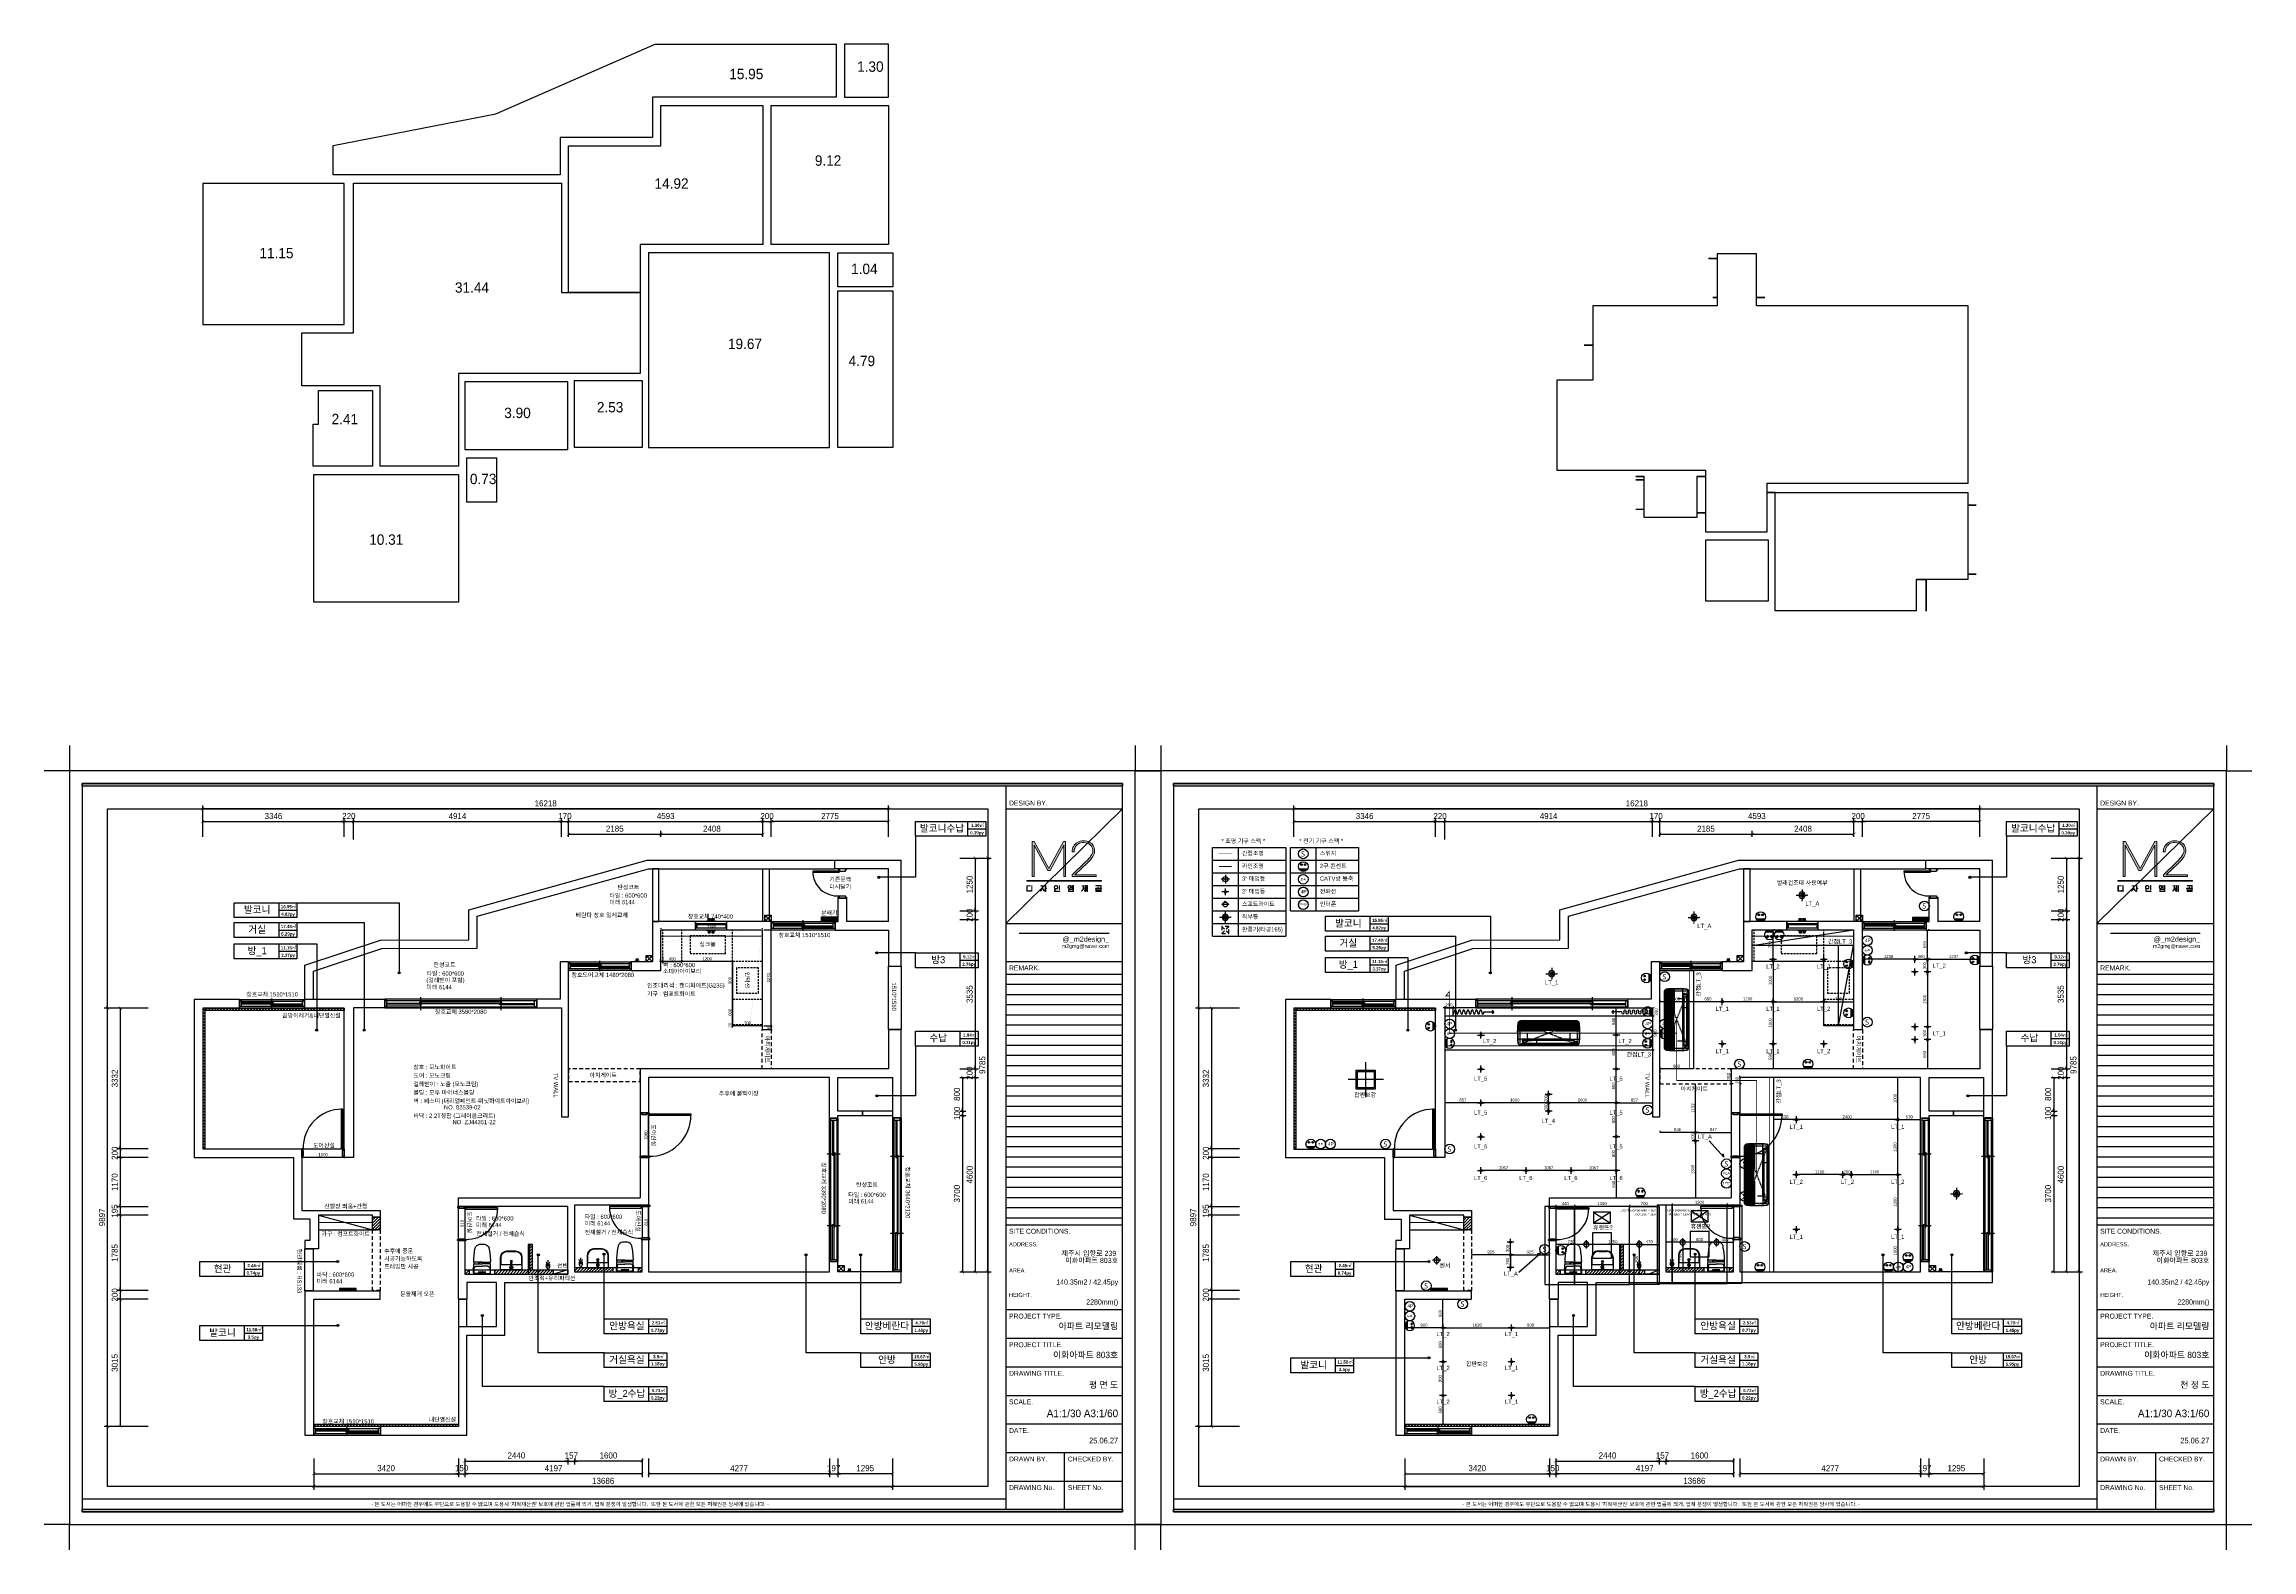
# Model space of a CAD drawing. Header units: millimetres. Extents: x 332171 to 384371, y 54317 to 89920.
import ezdxf
from ezdxf.enums import TextEntityAlignment as Align

# ---------------------------------------------------------------- set-up
doc = ezdxf.new("R2010")
doc.units = ezdxf.units.MM
doc.header["$LTSCALE"] = 60
for name, pattern in [('DH-HID2', [1.2, 0.8, -0.4]), ('HID', [2.5, 1.5, -1]), ('HID2', [1, 0.5, -0.5]), ('HIDDEN', [0.375, 0.25, -0.125])]:
    doc.linetypes.add(name, pattern=pattern)
for name, color, linetype in [('0-ELC TEXT', 7, 'Continuous'), ('01. F-소품', 3, 'Continuous'), ('03-TEXT', 3, 'Continuous'), ('03-WAL NEW', 3, 'Continuous'), ('04-WIN', 4, 'Continuous'), ('06-LIGHT', 4, 'Continuous'), ('07-DIM WAL', 5, 'Continuous'), ('2CONTINUOUS', 2, 'Continuous'), ('3.기호.계단선', 30, 'Continuous'), ('_LIBR', 4, 'Continuous'), ('_U+B808_U+C774_U+C5B4 2', 7, 'Continuous'), ('BATH', 4, 'Continuous'), ('C-WALL1', 2, 'Continuous'), ('CEIL-DOOR', 6, 'Continuous'), ('CEIL-LIGHT', 7, 'Continuous'), ('CO-BATH', 6, 'Continuous'), ('CO-DO-FR', 7, 'Continuous'), ('CO-DOOR', 8, 'Continuous'), ('F-DOOR', 6, 'Continuous'), ('fin', 5, 'Continuous'), ('FORM(YOURNAME)-1', 1, 'Continuous'), ('FORM(YOURNAME)-11', 1, 'Continuous'), ('FU-FURM', 251, 'DH-HID2'), ('HAT', 8, 'Continuous'), ('HL', 6, 'HIDDEN'), ('RC-LIGHT', 7, 'Continuous'), ('U-LANP', 6, 'Continuous'), ('도면층4', 4, 'Continuous'), ('도면층5', 5, 'Continuous'), ('설비', 140, 'Continuous')]:
    doc.layers.add(name, color=color, linetype=linetype)
doc.styles.add('YOURNAME', font='HY울릉도M.TTF')
doc.styles.add('넥슨고딕', font='NEXONLv1GothicBold.ttf')
doc.styles.add('이윤정', font='Korail_Round_Gothic_Light.ttf')
doc.styles.add('코레일둥고', font='Korail_Round_Gothic_Medium.ttf')
doc.dimstyles.new('40', dxfattribs={"dimscale": 40, "dimtxt": 1.8, "dimasz": 0.9, "dimexe": 0.5, "dimexo": 1, "dimgap": 0.7, "dimtad": 1, "dimdec": 0, "dimzin": 0, "dimdsep": 46, "dimtxsty": 'YOURNAME', "dimblk": 'NONE', "dimcen": 0, "dimclrd": 1, "dimclre": 1, "dimclrt": 7, "dimadec": 0, "dimazin": 0, "dimtfac": 1, "dimtdec": 0, "dimtix": 1, "dimtmove": 2, "dimatfit": 3, "dimldrblk": 'NONE', "dimfxl": 1, "dimtolj": 1, "dimtzin": 0, "dimarcsym": 0})
doc.dimstyles.new('YOURNAME-80', dxfattribs={"dimscale": 80, "dimtxt": 1.8, "dimasz": 0.9, "dimexe": 1, "dimexo": 3, "dimgap": 0.7, "dimtad": 1, "dimdec": 0, "dimzin": 0, "dimdsep": 46, "dimtxsty": 'YOURNAME', "dimblk": 'ARCHTICK', "dimcen": 0, "dimclrd": 1, "dimclre": 1, "dimclrt": 7, "dimadec": 0, "dimazin": 0, "dimtfac": 1, "dimtdec": 0, "dimtix": 1, "dimtmove": 2, "dimatfit": 3, "dimldrblk": 'ARCHTICK', "dimfxl": 1, "dimtolj": 1, "dimtzin": 0, "dimarcsym": 0})
pattern_1 = [(45, (0, 0), (-35.355339, 35.355339), [])]
pattern_2 = [(45, (25800, 0), (-35.355339, 35.355339), [])]

# ---------------------------------------------------------------- blocks, each defined once
blk = doc.blocks.new('block 34')
at = {"layer": '_U+B808_U+C774_U+C5B4 2'}
h = blk.add_hatch(color=35, dxfattribs=at)
h.dxf.hatch_style = 2
h.paths.add_polyline_path([(674.6, -105.5), (675.7, -105.5), (683.4, -119.7), (691.1, -105.5), (692.2, -105.5), (692.2, -123.8), (691.2, -123.8), (691.2, -107.3), (684, -120.7), (682.8, -120.7), (675.6, -107.3), (675.6, -123.8), (674.6, -123.8)])
h = blk.add_hatch(color=35, dxfattribs=at)
h.dxf.hatch_style = 2
edge = h.paths.add_edge_path()
edge.add_spline(control_points=[(704.7, -105.8), (705.6, -106.2), (706.3, -106.8), (706.7, -107.6), (707.2, -108.4), (707.4, -109.4), (707.4, -110.5), (707.4, -111.4), (707.1, -112.4), (706.5, -113.3), (705.9, -114.3), (705, -115.4), (703.7, -116.6), (703.7, -116.6), (697.1, -122.9), (697.1, -122.9), (697.1, -122.9), (708.3, -122.9), (708.3, -122.9), (708.3, -122.9), (708.3, -123.8), (708.3, -123.8), (708.3, -123.8), (695.7, -123.8), (695.7, -123.8), (695.7, -123.8), (695.7, -122.9), (695.7, -122.9), (695.7, -122.9), (702.7, -116.2), (702.7, -116.2), (704, -114.9), (704.9, -113.9), (705.5, -112.9), (706.1, -112), (706.5, -111.2), (706.5, -110.5), (706.5, -109.1), (706, -108), (705.1, -107.2), (704.2, -106.4), (703.1, -106), (701.6, -106), (700.5, -106), (699.6, -106.3), (698.9, -106.7), (698.1, -107.2), (697.6, -107.8), (697.2, -108.5), (696.8, -109.2), (696.6, -110.1), (696.6, -110.9), (696.6, -110.9), (695.6, -110.9), (695.6, -110.9), (695.6, -109.9), (695.8, -108.9), (696.3, -108), (696.8, -107.2), (697.5, -106.5), (698.4, -105.9), (699.3, -105.4), (700.3, -105.1), (701.6, -105.1), (702.8, -105.1), (703.8, -105.3), (704.7, -105.8)], knot_values=[0, 0, 0, 0, 1, 1, 1, 2, 2, 2, 3, 3, 3, 4, 4, 4, 5, 5, 5, 6, 6, 6, 7, 7, 7, 8, 8, 8, 9, 9, 9, 10, 10, 10, 11, 11, 11, 12, 12, 12, 13, 13, 13, 14, 14, 14, 15, 15, 15, 16, 16, 16, 17, 17, 17, 18, 18, 18, 19, 19, 19, 20, 20, 20, 21, 21, 21, 22, 22, 22, 22], degree=3, periodic=0)
at = {"layer": '_U+B808_U+C774_U+C5B4 2', "lineweight": 0}
blk.add_lwpolyline([(674.6, -105.5), (675.7, -105.5), (683.4, -119.7), (691.1, -105.5), (692.2, -105.5), (692.2, -123.8), (691.2, -123.8), (691.2, -107.3), (684, -120.7), (682.8, -120.7), (675.6, -107.3), (675.6, -123.8), (674.6, -123.8), (674.6, -105.5)], dxfattribs=at)
blk.add_open_spline([(704.7, -105.8), (705.6, -106.2), (706.3, -106.8), (706.7, -107.6), (707.2, -108.4), (707.4, -109.4), (707.4, -110.5), (707.4, -111.4), (707.1, -112.4), (706.5, -113.3), (705.9, -114.3), (705, -115.4), (703.7, -116.6), (703.7, -116.6), (697.1, -122.9), (697.1, -122.9), (697.1, -122.9), (708.3, -122.9), (708.3, -122.9), (708.3, -122.9), (708.3, -123.8), (708.3, -123.8), (708.3, -123.8), (695.7, -123.8), (695.7, -123.8), (695.7, -123.8), (695.7, -122.9), (695.7, -122.9), (695.7, -122.9), (702.7, -116.2), (702.7, -116.2), (704, -114.9), (704.9, -113.9), (705.5, -112.9), (706.1, -112), (706.5, -111.2), (706.5, -110.5), (706.5, -109.1), (706, -108), (705.1, -107.2), (704.2, -106.4), (703.1, -106), (701.6, -106), (700.5, -106), (699.6, -106.3), (698.9, -106.7), (698.1, -107.2), (697.6, -107.8), (697.2, -108.5), (696.8, -109.2), (696.6, -110.1), (696.6, -110.9), (696.6, -110.9), (695.6, -110.9), (695.6, -110.9), (695.6, -109.9), (695.8, -108.9), (696.3, -108), (696.8, -107.2), (697.5, -106.5), (698.4, -105.9), (699.3, -105.4), (700.3, -105.1), (701.6, -105.1), (702.8, -105.1), (703.8, -105.3), (704.7, -105.8)], degree=3, knots=[0, 0, 0, 0, 1, 1, 1, 2, 2, 2, 3, 3, 3, 4, 4, 4, 5, 5, 5, 6, 6, 6, 7, 7, 7, 8, 8, 8, 9, 9, 9, 10, 10, 10, 11, 11, 11, 12, 12, 12, 13, 13, 13, 14, 14, 14, 15, 15, 15, 16, 16, 16, 17, 17, 17, 18, 18, 18, 19, 19, 19, 20, 20, 20, 21, 21, 21, 22, 22, 22, 22], dxfattribs=at)
blk = doc.blocks.new('block 35')
at = {"layer": '_U+B808_U+C774_U+C5B4 2'}
h = blk.add_hatch(color=35, dxfattribs=at)
h.dxf.hatch_style = 2
edge = h.paths.add_edge_path()
edge.add_spline(control_points=[(673.7, -128.8), (673.7, -128.8), (672, -128.8), (672, -128.8), (672, -128.8), (672, -131.4), (672, -131.4), (672, -131.4), (673.1, -131.4), (673.1, -131.4), (673.3, -131.4), (673.4, -131.3), (673.6, -131.3), (673.7, -131.3), (673.9, -131.2), (674, -131.2), (674, -131.2), (674, -131.4), (674, -131.4), (673.9, -131.4), (673.8, -131.4), (673.6, -131.5), (673.5, -131.5), (673.3, -131.5), (673.1, -131.5), (673.1, -131.5), (671.8, -131.5), (671.8, -131.5), (671.8, -131.5), (671.8, -128.7), (671.8, -128.7), (671.8, -128.7), (673.7, -128.7), (673.7, -128.7), (673.7, -128.7), (673.7, -128.8), (673.7, -128.8)], knot_values=[0, 0, 0, 0, 1, 1, 1, 2, 2, 2, 3, 3, 3, 4, 4, 4, 5, 5, 5, 6, 6, 6, 7, 7, 7, 8, 8, 8, 9, 9, 9, 10, 10, 10, 11, 11, 11, 12, 12, 12, 12], degree=3, periodic=0)
h.paths.add_polyline_path([(674.5, -131.7), (674.4, -131.7), (674.4, -128.5), (674.5, -128.5)])
h = blk.add_hatch(color=35, dxfattribs=at)
h.dxf.hatch_style = 2
edge = h.paths.add_edge_path()
edge.add_spline(control_points=[(680, -130), (680, -130), (681.1, -131.4), (681.1, -131.4), (681.1, -131.4), (681, -131.5), (681, -131.5), (681, -131.5), (679.9, -130.2), (679.9, -130.2), (679.8, -130.6), (679.7, -130.9), (679.5, -131.1), (679.3, -131.3), (679.1, -131.5), (678.9, -131.5), (678.9, -131.5), (678.9, -131.4), (678.9, -131.4), (679.1, -131.3), (679.3, -131.2), (679.4, -130.9), (679.6, -130.7), (679.7, -130.4), (679.8, -130), (679.9, -129.7), (679.9, -129.3), (679.9, -128.8), (679.9, -128.8), (679, -128.8), (679, -128.8), (679, -128.8), (679, -128.7), (679, -128.7), (679, -128.7), (681, -128.7), (681, -128.7), (681, -128.7), (681, -128.8), (681, -128.8), (681, -128.8), (680.1, -128.8), (680.1, -128.8), (680.1, -129.3), (680, -129.7), (680, -130)], knot_values=[0, 0, 0, 0, 1, 1, 1, 2, 2, 2, 3, 3, 3, 4, 4, 4, 5, 5, 5, 6, 6, 6, 7, 7, 7, 8, 8, 8, 9, 9, 9, 10, 10, 10, 11, 11, 11, 12, 12, 12, 13, 13, 13, 14, 14, 14, 15, 15, 15, 15], degree=3, periodic=0)
h.paths.add_polyline_path([(682.2, -130.1), (681.7, -130.1), (681.7, -131.7), (681.5, -131.7), (681.5, -128.5), (681.7, -128.5), (681.7, -129.9), (682.2, -129.9)])
h = blk.add_hatch(color=35, dxfattribs=at)
h.dxf.hatch_style = 2
edge = h.paths.add_edge_path()
edge.add_spline(control_points=[(687.7, -128.7), (687.8, -128.8), (688, -128.9), (688, -129), (688.1, -129.1), (688.1, -129.3), (688.1, -129.5), (688.1, -129.6), (688.1, -129.8), (688, -129.9), (688, -130.1), (687.8, -130.2), (687.7, -130.3), (687.5, -130.3), (687.4, -130.4), (687.2, -130.4), (686.9, -130.4), (686.8, -130.3), (686.6, -130.3), (686.5, -130.2), (686.4, -130.1), (686.3, -129.9), (686.2, -129.8), (686.2, -129.6), (686.2, -129.5), (686.2, -129.3), (686.2, -129.1), (686.3, -129), (686.4, -128.9), (686.5, -128.8), (686.6, -128.7), (686.8, -128.6), (686.9, -128.6), (687.2, -128.6), (687.4, -128.6), (687.5, -128.6), (687.7, -128.7)], knot_values=[0, 0, 0, 0, 1, 1, 1, 2, 2, 2, 3, 3, 3, 4, 4, 4, 5, 5, 5, 6, 6, 6, 7, 7, 7, 8, 8, 8, 9, 9, 9, 10, 10, 10, 11, 11, 11, 12, 12, 12, 12], degree=3, periodic=0)
edge = h.paths.add_edge_path()
edge.add_spline(control_points=[(686.7, -128.8), (686.6, -128.9), (686.5, -128.9), (686.4, -129.1), (686.4, -129.2), (686.3, -129.3), (686.3, -129.5), (686.3, -129.6), (686.4, -129.8), (686.4, -129.9), (686.5, -130), (686.6, -130.1), (686.7, -130.2), (686.8, -130.2), (687, -130.2), (687.2, -130.2), (687.3, -130.2), (687.5, -130.2), (687.6, -130.2), (687.7, -130.1), (687.8, -130), (687.9, -129.9), (687.9, -129.8), (688, -129.6), (688, -129.5), (688, -129.3), (687.9, -129.2), (687.9, -129.1), (687.8, -128.9), (687.7, -128.9), (687.6, -128.8), (687.5, -128.7), (687.3, -128.7), (687.2, -128.7), (687, -128.7), (686.8, -128.7), (686.7, -128.8)], knot_values=[0, 0, 0, 0, 1, 1, 1, 2, 2, 2, 3, 3, 3, 4, 4, 4, 5, 5, 5, 6, 6, 6, 7, 7, 7, 8, 8, 8, 9, 9, 9, 10, 10, 10, 11, 11, 11, 12, 12, 12, 12], degree=3, periodic=0)
h.paths.add_polyline_path([(686.6, -131.5), (689.2, -131.5), (689.2, -131.7), (686.4, -131.7), (686.4, -130.7), (686.6, -130.7)])
h.paths.add_polyline_path([(689, -130.9), (688.9, -130.9), (688.9, -128.5), (689, -128.5)])
h = blk.add_hatch(color=35, dxfattribs=at)
h.dxf.hatch_style = 2
edge = h.paths.add_edge_path()
edge.add_spline(control_points=[(694.7, -130), (694.5, -130.2), (694.4, -130.2), (694.1, -130.2), (693.9, -130.2), (693.7, -130.2), (693.6, -130), (693.5, -129.8), (693.4, -129.6), (693.4, -129.4), (693.4, -129.1), (693.5, -128.9), (693.6, -128.8), (693.7, -128.6), (693.9, -128.5), (694.1, -128.5), (694.3, -128.5), (694.5, -128.6), (694.6, -128.7), (694.8, -128.9), (694.8, -129), (694.8, -129.2), (694.8, -129.2), (695.4, -129.2), (695.4, -129.2), (695.4, -129.2), (695.4, -128.5), (695.4, -128.5), (695.4, -128.5), (695.6, -128.5), (695.6, -128.5), (695.6, -128.5), (695.6, -130.3), (695.6, -130.3), (695.6, -130.3), (695.4, -130.3), (695.4, -130.3), (695.4, -130.3), (695.4, -129.4), (695.4, -129.4), (695.4, -129.4), (694.9, -129.4), (694.9, -129.4), (694.9, -129.6), (694.8, -129.8), (694.7, -130)], knot_values=[0, 0, 0, 0, 1, 1, 1, 2, 2, 2, 3, 3, 3, 4, 4, 4, 5, 5, 5, 6, 6, 6, 7, 7, 7, 8, 8, 8, 9, 9, 9, 10, 10, 10, 11, 11, 11, 12, 12, 12, 13, 13, 13, 14, 14, 14, 15, 15, 15, 15], degree=3, periodic=0)
edge = h.paths.add_edge_path()
edge.add_spline(control_points=[(693.7, -129.9), (693.8, -130), (694, -130.1), (694.1, -130.1), (694.3, -130.1), (694.5, -130), (694.5, -129.9), (694.6, -129.8), (694.7, -129.6), (694.7, -129.4), (694.7, -129.2), (694.6, -129), (694.5, -128.9), (694.5, -128.8), (694.3, -128.7), (694.1, -128.7), (694, -128.7), (693.8, -128.8), (693.7, -128.9), (693.6, -129), (693.6, -129.2), (693.6, -129.4), (693.6, -129.6), (693.6, -129.8), (693.7, -129.9)], knot_values=[0, 0, 0, 0, 1, 1, 1, 2, 2, 2, 3, 3, 3, 4, 4, 4, 5, 5, 5, 6, 6, 6, 7, 7, 7, 8, 8, 8, 8], degree=3, periodic=0)
h.paths.add_polyline_path([(693.7, -130.6), (696.4, -130.6), (696.4, -131.7), (693.7, -131.7)])
h.paths.add_polyline_path([(693.9, -131.5), (696.2, -131.5), (696.2, -130.7), (693.9, -130.7)])
h.paths.add_polyline_path([(696.4, -128.5), (696.4, -130.3), (696.2, -130.3), (696.2, -128.5)])
h = blk.add_hatch(color=35, dxfattribs=at)
h.dxf.hatch_style = 2
edge = h.paths.add_edge_path()
edge.add_spline(control_points=[(701.5, -129.9), (701.5, -129.9), (702.3, -131.4), (702.3, -131.4), (702.3, -131.4), (702.1, -131.5), (702.1, -131.5), (702.1, -131.5), (701.4, -130.2), (701.4, -130.2), (701.3, -130.9), (701, -131.4), (700.6, -131.5), (700.6, -131.5), (700.6, -131.4), (700.6, -131.4), (700.9, -131.3), (701.1, -131), (701.2, -130.5), (701.3, -130.1), (701.4, -129.5), (701.4, -128.8), (701.4, -128.8), (700.7, -128.8), (700.7, -128.8), (700.7, -128.8), (700.7, -128.7), (700.7, -128.7), (700.7, -128.7), (702.2, -128.7), (702.2, -128.7), (702.2, -128.7), (702.2, -128.8), (702.2, -128.8), (702.2, -128.8), (701.5, -128.8), (701.5, -128.8), (701.5, -129.2), (701.5, -129.6), (701.5, -129.9)], knot_values=[0, 0, 0, 0, 1, 1, 1, 2, 2, 2, 3, 3, 3, 4, 4, 4, 5, 5, 5, 6, 6, 6, 7, 7, 7, 8, 8, 8, 9, 9, 9, 10, 10, 10, 11, 11, 11, 12, 12, 12, 13, 13, 13, 13], degree=3, periodic=0)
h.paths.add_polyline_path([(702.6, -128.5), (702.8, -128.5), (702.8, -131.7), (702.6, -131.7), (702.6, -129.9), (702, -129.9), (702, -129.8), (702.6, -129.8)])
h.paths.add_polyline_path([(703.6, -128.5), (703.6, -131.7), (703.4, -131.7), (703.4, -128.5)])
h = blk.add_hatch(color=35, dxfattribs=at)
h.dxf.hatch_style = 2
h.paths.add_polyline_path([(711, -129.9), (711, -130.1), (707.8, -130.1), (707.8, -129.9), (709.2, -129.9), (709.2, -129.2), (709.3, -129.2), (709.3, -129.9)])
h.paths.add_polyline_path([(710.6, -128.7), (708.1, -128.7), (708.1, -128.6), (710.8, -128.6), (710.8, -129.6), (710.6, -129.6)])
h.paths.add_polyline_path([(710.6, -130.4), (710.8, -130.4), (710.8, -131.7), (708.1, -131.7), (708.1, -130.4), (708.2, -130.4), (708.2, -130.8), (710.6, -130.8)])
h.paths.add_polyline_path([(710.6, -131.5), (710.6, -131), (708.2, -131), (708.2, -131.5)])
at = {"layer": '_U+B808_U+C774_U+C5B4 2', "lineweight": 0}
for points in [[(674.5, -131.7), (674.4, -131.7), (674.4, -128.5), (674.5, -128.5), (674.5, -131.7)], [(682.2, -130.1), (681.7, -130.1), (681.7, -131.7), (681.5, -131.7), (681.5, -128.5), (681.7, -128.5), (681.7, -129.9), (682.2, -129.9), (682.2, -130.1)], [(686.6, -131.5), (689.2, -131.5), (689.2, -131.7), (686.4, -131.7), (686.4, -130.7), (686.6, -130.7), (686.6, -131.5)], [(689, -130.9), (688.9, -130.9), (688.9, -128.5), (689, -128.5), (689, -130.9)], [(693.7, -130.6), (696.4, -130.6), (696.4, -131.7), (693.7, -131.7), (693.7, -130.6)], [(693.9, -131.5), (696.2, -131.5), (696.2, -130.7), (693.9, -130.7), (693.9, -131.5)], [(696.4, -128.5), (696.4, -130.3), (696.2, -130.3), (696.2, -128.5), (696.4, -128.5)], [(702.6, -128.5), (702.8, -128.5), (702.8, -131.7), (702.6, -131.7), (702.6, -129.9), (702, -129.9), (702, -129.8), (702.6, -129.8), (702.6, -128.5)], [(703.6, -128.5), (703.6, -131.7), (703.4, -131.7), (703.4, -128.5), (703.6, -128.5)], [(711, -129.9), (711, -130.1), (707.8, -130.1), (707.8, -129.9), (709.2, -129.9), (709.2, -129.2), (709.3, -129.2), (709.3, -129.9), (711, -129.9)], [(710.6, -128.7), (708.1, -128.7), (708.1, -128.6), (710.8, -128.6), (710.8, -129.6), (710.6, -129.6), (710.6, -128.7)], [(710.6, -130.4), (710.8, -130.4), (710.8, -131.7), (708.1, -131.7), (708.1, -130.4), (708.2, -130.4), (708.2, -130.8), (710.6, -130.8), (710.6, -130.4)], [(710.6, -131.5), (710.6, -131), (708.2, -131), (708.2, -131.5), (710.6, -131.5)]]:
    blk.add_lwpolyline(points, dxfattribs=at)
for points, knots in [([(673.7, -128.8), (673.7, -128.8), (672, -128.8), (672, -128.8), (672, -128.8), (672, -131.4), (672, -131.4), (672, -131.4), (673.1, -131.4), (673.1, -131.4), (673.3, -131.4), (673.4, -131.3), (673.6, -131.3), (673.7, -131.3), (673.9, -131.2), (674, -131.2), (674, -131.2), (674, -131.4), (674, -131.4), (673.9, -131.4), (673.8, -131.4), (673.6, -131.5), (673.5, -131.5), (673.3, -131.5), (673.1, -131.5), (673.1, -131.5), (671.8, -131.5), (671.8, -131.5), (671.8, -131.5), (671.8, -128.7), (671.8, -128.7), (671.8, -128.7), (673.7, -128.7), (673.7, -128.7), (673.7, -128.7), (673.7, -128.8), (673.7, -128.8)], [0, 0, 0, 0, 1, 1, 1, 2, 2, 2, 3, 3, 3, 4, 4, 4, 5, 5, 5, 6, 6, 6, 7, 7, 7, 8, 8, 8, 9, 9, 9, 10, 10, 10, 11, 11, 11, 12, 12, 12, 12]), ([(680, -130), (680, -130), (681.1, -131.4), (681.1, -131.4), (681.1, -131.4), (681, -131.5), (681, -131.5), (681, -131.5), (679.9, -130.2), (679.9, -130.2), (679.8, -130.6), (679.7, -130.9), (679.5, -131.1), (679.3, -131.3), (679.1, -131.5), (678.9, -131.5), (678.9, -131.5), (678.9, -131.4), (678.9, -131.4), (679.1, -131.3), (679.3, -131.2), (679.4, -130.9), (679.6, -130.7), (679.7, -130.4), (679.8, -130), (679.9, -129.7), (679.9, -129.3), (679.9, -128.8), (679.9, -128.8), (679, -128.8), (679, -128.8), (679, -128.8), (679, -128.7), (679, -128.7), (679, -128.7), (681, -128.7), (681, -128.7), (681, -128.7), (681, -128.8), (681, -128.8), (681, -128.8), (680.1, -128.8), (680.1, -128.8), (680.1, -129.3), (680, -129.7), (680, -130)], [0, 0, 0, 0, 1, 1, 1, 2, 2, 2, 3, 3, 3, 4, 4, 4, 5, 5, 5, 6, 6, 6, 7, 7, 7, 8, 8, 8, 9, 9, 9, 10, 10, 10, 11, 11, 11, 12, 12, 12, 13, 13, 13, 14, 14, 14, 15, 15, 15, 15]), ([(687.7, -128.7), (687.8, -128.8), (688, -128.9), (688, -129), (688.1, -129.1), (688.1, -129.3), (688.1, -129.5), (688.1, -129.6), (688.1, -129.8), (688, -129.9), (688, -130.1), (687.8, -130.2), (687.7, -130.3), (687.5, -130.3), (687.4, -130.4), (687.2, -130.4), (686.9, -130.4), (686.8, -130.3), (686.6, -130.3), (686.5, -130.2), (686.4, -130.1), (686.3, -129.9), (686.2, -129.8), (686.2, -129.6), (686.2, -129.5), (686.2, -129.3), (686.2, -129.1), (686.3, -129), (686.4, -128.9), (686.5, -128.8), (686.6, -128.7), (686.8, -128.6), (686.9, -128.6), (687.2, -128.6), (687.4, -128.6), (687.5, -128.6), (687.7, -128.7)], [0, 0, 0, 0, 1, 1, 1, 2, 2, 2, 3, 3, 3, 4, 4, 4, 5, 5, 5, 6, 6, 6, 7, 7, 7, 8, 8, 8, 9, 9, 9, 10, 10, 10, 11, 11, 11, 12, 12, 12, 12]), ([(686.7, -128.8), (686.6, -128.9), (686.5, -128.9), (686.4, -129.1), (686.4, -129.2), (686.3, -129.3), (686.3, -129.5), (686.3, -129.6), (686.4, -129.8), (686.4, -129.9), (686.5, -130), (686.6, -130.1), (686.7, -130.2), (686.8, -130.2), (687, -130.2), (687.2, -130.2), (687.3, -130.2), (687.5, -130.2), (687.6, -130.2), (687.7, -130.1), (687.8, -130), (687.9, -129.9), (687.9, -129.8), (688, -129.6), (688, -129.5), (688, -129.3), (687.9, -129.2), (687.9, -129.1), (687.8, -128.9), (687.7, -128.9), (687.6, -128.8), (687.5, -128.7), (687.3, -128.7), (687.2, -128.7), (687, -128.7), (686.8, -128.7), (686.7, -128.8)], [0, 0, 0, 0, 1, 1, 1, 2, 2, 2, 3, 3, 3, 4, 4, 4, 5, 5, 5, 6, 6, 6, 7, 7, 7, 8, 8, 8, 9, 9, 9, 10, 10, 10, 11, 11, 11, 12, 12, 12, 12]), ([(694.7, -130), (694.5, -130.2), (694.4, -130.2), (694.1, -130.2), (693.9, -130.2), (693.7, -130.2), (693.6, -130), (693.5, -129.8), (693.4, -129.6), (693.4, -129.4), (693.4, -129.1), (693.5, -128.9), (693.6, -128.8), (693.7, -128.6), (693.9, -128.5), (694.1, -128.5), (694.3, -128.5), (694.5, -128.6), (694.6, -128.7), (694.8, -128.9), (694.8, -129), (694.8, -129.2), (694.8, -129.2), (695.4, -129.2), (695.4, -129.2), (695.4, -129.2), (695.4, -128.5), (695.4, -128.5), (695.4, -128.5), (695.6, -128.5), (695.6, -128.5), (695.6, -128.5), (695.6, -130.3), (695.6, -130.3), (695.6, -130.3), (695.4, -130.3), (695.4, -130.3), (695.4, -130.3), (695.4, -129.4), (695.4, -129.4), (695.4, -129.4), (694.9, -129.4), (694.9, -129.4), (694.9, -129.6), (694.8, -129.8), (694.7, -130)], [0, 0, 0, 0, 1, 1, 1, 2, 2, 2, 3, 3, 3, 4, 4, 4, 5, 5, 5, 6, 6, 6, 7, 7, 7, 8, 8, 8, 9, 9, 9, 10, 10, 10, 11, 11, 11, 12, 12, 12, 13, 13, 13, 14, 14, 14, 15, 15, 15, 15]), ([(693.7, -129.9), (693.8, -130), (694, -130.1), (694.1, -130.1), (694.3, -130.1), (694.5, -130), (694.5, -129.9), (694.6, -129.8), (694.7, -129.6), (694.7, -129.4), (694.7, -129.2), (694.6, -129), (694.5, -128.9), (694.5, -128.8), (694.3, -128.7), (694.1, -128.7), (694, -128.7), (693.8, -128.8), (693.7, -128.9), (693.6, -129), (693.6, -129.2), (693.6, -129.4), (693.6, -129.6), (693.6, -129.8), (693.7, -129.9)], [0, 0, 0, 0, 1, 1, 1, 2, 2, 2, 3, 3, 3, 4, 4, 4, 5, 5, 5, 6, 6, 6, 7, 7, 7, 8, 8, 8, 8]), ([(701.5, -129.9), (701.5, -129.9), (702.3, -131.4), (702.3, -131.4), (702.3, -131.4), (702.1, -131.5), (702.1, -131.5), (702.1, -131.5), (701.4, -130.2), (701.4, -130.2), (701.3, -130.9), (701, -131.4), (700.6, -131.5), (700.6, -131.5), (700.6, -131.4), (700.6, -131.4), (700.9, -131.3), (701.1, -131), (701.2, -130.5), (701.3, -130.1), (701.4, -129.5), (701.4, -128.8), (701.4, -128.8), (700.7, -128.8), (700.7, -128.8), (700.7, -128.8), (700.7, -128.7), (700.7, -128.7), (700.7, -128.7), (702.2, -128.7), (702.2, -128.7), (702.2, -128.7), (702.2, -128.8), (702.2, -128.8), (702.2, -128.8), (701.5, -128.8), (701.5, -128.8), (701.5, -129.2), (701.5, -129.6), (701.5, -129.9)], [0, 0, 0, 0, 1, 1, 1, 2, 2, 2, 3, 3, 3, 4, 4, 4, 5, 5, 5, 6, 6, 6, 7, 7, 7, 8, 8, 8, 9, 9, 9, 10, 10, 10, 11, 11, 11, 12, 12, 12, 13, 13, 13, 13])]:
    blk.add_open_spline(points, degree=3, knots=knots, dxfattribs=at)
blk = doc.blocks.new('block 33')
at = {"layer": '_U+B808_U+C774_U+C5B4 2'}
for name in ['block 34', 'block 35']:
    blk.add_blockref(name, (0, 0), dxfattribs=at)
blk = doc.blocks.new('block 32')
at = {"layer": '_U+B808_U+C774_U+C5B4 2'}
h = blk.add_hatch(color=35, dxfattribs=at)
h.dxf.hatch_style = 2
h.paths.add_polyline_path([(711, -126.3), (671.8, -126.3), (671.8, -125.9), (711, -125.9)])
at = {"layer": '_U+B808_U+C774_U+C5B4 2', "lineweight": 0}
blk.add_lwpolyline([(711, -126.3), (671.8, -126.3), (671.8, -125.9), (711, -125.9), (711, -126.3)], dxfattribs=at)
at = {"layer": '_U+B808_U+C774_U+C5B4 2'}
blk.add_blockref('block 33', (0, 0), dxfattribs=at)
blk = doc.blocks.new('FORM-ELEVATION')
at = {"layer": 'FORM(YOURNAME)-11'}
h = blk.add_hatch(color=256, dxfattribs=at)
h.dxf.hatch_style = 1
h.paths.add_polyline_path([(-10309, 35708), (71691, 35708), (71691, 35508), (-10309, 35508)])
h.paths.add_polyline_path([(-10309, -21492), (71691, -21492), (71691, -21692), (-10309, -21692)])
at = {"layer": 'Defpoints', "color": 158}
for p, q in [((62481, 35508), (62481, -21492)), ((62481, 33708), (71691, 33708)), ((62481, 24686), (71691, 33708)), ((62481, 24686), (71691, 24686)), ((62481, 20686), (71691, 20686)), ((62481, 19886), (71691, 19886)), ((62481, 19086), (71691, 19086)), ((62481, 18286), (71691, 18286)), ((62481, 17486), (71691, 17486)), ((62481, 16686), (71691, 16686)), ((62481, 15886), (71691, 15886)), ((62481, 15086), (71691, 15086)), ((62481, 14286), (71691, 14286)), ((62481, 13486), (71691, 13486)), ((62481, 12686), (71691, 12686)), ((62481, 11886), (71691, 11886)), ((62481, 11086), (71691, 11086)), ((62481, 10286), (71691, 10286)), ((62481, 9486), (71691, 9486)), ((62481, 8686), (71691, 8686)), ((62481, 7886), (71691, 7886)), ((62481, 7086), (71691, 7086)), ((62481, 6286), (71691, 6286)), ((62481, 5486), (71691, 5486)), ((62481, 4686), (71691, 4686)), ((62481, 3886), (71691, 3886)), ((62481, 3086), (71691, 3086)), ((62481, 2286), (71691, 2286)), ((62481, 1486), (71691, 1486)), ((62481, -20692), (-10309, -20692))]:
    blk.add_line(p, q, dxfattribs=at)
at = {"layer": 'Defpoints', "color": 1}
for points in [[(-11309, 38708), (-11309, 36708), (-13309, 36708)], [(72691, 38708), (72691, 36708), (74691, 36708)], [(-11309, -24692), (-11309, -22692), (-13309, -22692)], [(72691, -24692), (72691, -22692), (74691, -22692)]]:
    blk.add_lwpolyline(points, dxfattribs=at)
at = {"layer": 'Defpoints', "color": 158}
for points in [[(-10309, -21692), (71691, -21692), (71691, 35708), (-10309, 35708)], [(-8309, 33708), (61071, 33708), (61071, -19692), (-8309, -19692)]]:
    blk.add_lwpolyline(points, close=True, dxfattribs=at)
at = {"layer": 'FORM(YOURNAME)-11', "color": 251}
blk.add_line((63550, 23916), (70622, 23916), dxfattribs=at)
at = {"layer": 'FORM(YOURNAME)-11', "color": 14}
for p, q in [((62481, 21686), (71691, 21686)), ((62481, 937), (71691, 937)), ((62481, -5756), (71691, -5756)), ((62481, -8009), (71691, -8009)), ((62481, -10261), (71691, -10261)), ((62481, -12514), (71691, -12514)), ((62481, -14766), (71691, -14766)), ((62481, -17019), (71691, -17019)), ((67086, -17019), (67086, -21492)), ((62481, -19271), (71691, -19271))]:
    blk.add_line(p, q, dxfattribs=at)
at = {"layer": 'FORM(YOURNAME)-11', "color": 250}
blk.add_lwpolyline([(-11309, -22692), (72691, -22692), (72691, 36708), (-11309, 36708)], close=True, dxfattribs=at)
at = {"layer": 'FORM(YOURNAME)-11'}
for points in [[(-10309, 35708), (71691, 35708), (71691, 35508), (-10309, 35508)], [(-10309, -21492), (71691, -21492), (71691, -21692), (-10309, -21692)]]:
    blk.add_lwpolyline(points, close=True, dxfattribs=at)
at = {"layer": '_U+B808_U+C774_U+C5B4 2', "xscale": 150, "yscale": 150, "zscale": 150}
blk.add_blockref('block 32', (-36628, 46957), dxfattribs=at)
at = {"layer": 'FORM(YOURNAME)-11', "color": 14, "style": 'YOURNAME'}
for s, height, p in [('DESIGN BY.', 386.1, (62739, 34170)), ('REMARK.', 386.1, (62739, 21172)), ('SITE CONDITIONS.', 386.14, (62739, 422)), ('PROJECT TYPE.', 386.14, (62739, -6271)), ('PROJECT TITLE.', 386.14, (62739, -8524)), ('DRAWING TITLE.', 386.14, (62739, -10776)), ('SCALE.', 386.1, (62739, -13029)), ('DATE.', 386.1, (62739, -15281)), ('DRAWN BY.', 386.1, (62739, -17534)), ('CHECKED BY.', 386.14, (67376, -17534)), ('DRAWING No.', 386.14, (62739, -19786)), ('SHEET No.', 386.1, (67376, -19786))]:
    blk.add_text(s, height=height, dxfattribs=at).set_placement(p, align=Align.MIDDLE_LEFT)
for s, height, width, p in [('m2gmg@naver.com', 300, 0.995, (70622, 22747)), ('@_m2design_', 400, 1.03, (70622, 23242))]:
    blk.add_text(s, height=height, dxfattribs=dict(at, width=width)).set_placement(p, align=Align.RIGHT)
at = {"layer": 'FORM(YOURNAME)-11', "color": 251, "style": 'YOURNAME'}
for s, p in [('ADDRESS.', (62739, -608)), ('AREA.', (62739, -2667)), ('HEIGHT.', (62739, -4598))]:
    blk.add_text(s, height=321.8, dxfattribs=at).set_placement(p, align=Align.MIDDLE_LEFT)
at = {"layer": 'FORM(YOURNAME)-11', "color": 1, "style": 'YOURNAME'}
blk.add_text("- 본 도서는 어떠한 경우에도 무단으로 도용할 수 없으며 도용시 '지적재산권' 보호에 관한 법률에 의거, 법적 분쟁이 발생합니다.  또한 본 도서에 관한 모든 저작권은 당사에 있습니다. -", height=300, dxfattribs=at).set_placement((28146, -21092), align=Align.MIDDLE_CENTER)
at = {"layer": 'FORM(YOURNAME)-11', "color": 3, "style": 'YOURNAME'}
for tag, height, p in [('2', 450, (71041, -1863)), ('1', 450, (71041, -1219)), ('3', 450, (71041, -3150)), ('4', 450, (71041, -5081)), ('5', 515, (71041, -7398)), ('6', 515, (71041, -9650)), ('7', 515, (71041, -11903)), ('8', 515, (71041, -14155)), ('9', 515, (71041, -16408)), ('10', 515, (66791, -18596)), ('11', 515, (71041, -18660)), ('12', 515, (66791, -20848)), ('13', 515, (71041, -20848))]:
    blk.add_attdef(tag, text='', height=height, dxfattribs=at).set_placement(p, align=Align.MIDDLE_RIGHT)
blk = doc.blocks.new('A$C004A4CAE')
at = {"layer": 'fin', "color": 6}
for p, q in [((0, 0), (0, 5)), ((200, 15), (10, 15)), ((36, 69), (36, 70)), ((84, 69), (36, 69)), ((51, 63), (36, 63)), ((51, 57), (36, 57)), ((51, 51), (36, 51)), ((36, 23), (36, 45)), ((84, 45), (36, 45)), ((82, 72), (38, 72)), ((82, 21), (38, 21)), ((43, 15), (43, 21)), ((84, 63), (69, 63)), ((84, 57), (69, 57)), ((84, 51), (69, 51)), ((77, 15), (77, 21)), ((84, 69), (84, 70)), ((84, 23), (84, 45)), ((126, 69), (126, 70)), ((174, 69), (126, 69)), ((141, 63), (126, 63)), ((141, 57), (126, 57)), ((141, 51), (126, 51)), ((174, 45), (126, 45)), ((126, 23), (126, 45)), ((172, 72), (128, 72)), ((172, 21), (128, 21)), ((133, 15), (133, 21)), ((174, 63), (159, 63)), ((174, 57), (159, 57)), ((174, 51), (159, 51)), ((167, 15), (167, 21)), ((174, 69), (174, 70)), ((174, 23), (174, 45)), ((210, 0), (210, 5))]:
    blk.add_line(p, q, dxfattribs=at)
for centre, radius, start, end in [((10, 5), 10, 90, 180), ((36, 66), 3, 90, 270), ((36, 60), 3, 90, 270), ((36, 54), 3, 90, 270), ((36, 48), 3, 90, 270), ((38, 70), 2, 90, 180), ((38, 23), 2, 180, 270), ((51, 66), 3, 90, 270), ((51, 60), 3, 90, 270), ((51, 54), 3, 90, 270), ((51, 48), 3, 90, 270), ((69, 66), 3, 270, 90), ((69, 60), 3, 270, 90), ((69, 54), 3, 270, 90), ((69, 48), 3, 270, 90), ((82, 70), 2, 0, 90), ((82, 23), 2, 270, 0), ((84, 66), 3, 270, 90), ((84, 60), 3, 270, 90), ((84, 54), 3, 270, 90), ((84, 48), 3, 270, 90), ((126, 66), 3, 90, 270), ((126, 60), 3, 90, 270), ((126, 54), 3, 90, 270), ((126, 48), 3, 90, 270), ((128, 70), 2, 90, 180), ((128, 23), 2, 180, 270), ((141, 66), 3, 90, 270), ((141, 60), 3, 90, 270), ((141, 54), 3, 90, 270), ((141, 48), 3, 90, 270), ((159, 66), 3, 270, 90), ((159, 60), 3, 270, 90), ((159, 54), 3, 270, 90), ((159, 48), 3, 270, 90), ((172, 70), 2, 0, 90), ((172, 23), 2, 270, 0), ((174, 66), 3, 270, 90), ((174, 60), 3, 270, 90), ((174, 54), 3, 270, 90), ((174, 48), 3, 270, 90), ((200, 5), 10, 0, 90)]:
    blk.add_arc(centre, radius, start, end, dxfattribs=at)
blk = doc.blocks.new('floorplan')
at = {"layer": '3.기호.계단선'}
h = blk.add_hatch(color=256, dxfattribs=at)
h.dxf.hatch_style = 1
h.paths.add_polyline_path([(383088, 101585), (383488, 101585), (383488, 101685), (383088, 101685)])
h = blk.add_hatch(color=256, dxfattribs=at)
h.dxf.hatch_style = 1
h.paths.add_polyline_path([(371694, 92857), (372094, 92857), (372094, 92907), (371694, 92907)])
for p, q in [((381756, 101735), (381906, 101585)), ((381756, 101585), (381906, 101735)), ((378948, 100780), (379098, 100630)), ((378948, 100630), (379098, 100780)), ((383483, 93450), (383633, 93300)), ((383483, 93300), (383633, 93450))]:
    blk.add_line(p, q)
at = {"color": 8}
for points in [[(379248, 102835), (379098, 102835), (379098, 101585), (379248, 101585)], [(381708, 102835), (381858, 102835), (381858, 101585), (381708, 101585)]]:
    blk.add_lwpolyline(points, close=True, dxfattribs=at)
for points in [[(381756, 101735), (381906, 101735), (381906, 101585), (381756, 101585)], [(378948, 100780), (379098, 100780), (379098, 100630), (378948, 100630)], [(383483, 93450), (383633, 93450), (383633, 93300), (383483, 93300)]]:
    blk.add_lwpolyline(points, close=True)
for centre in [(381831, 101660), (379023, 100705), (383558, 93375)]:
    blk.add_circle(centre, 75)
at = {"layer": '04-WIN'}
blk.add_line((372698, 100947), (374953, 100957), dxfattribs=at)
for points in [[(370879, 99742), (370879, 100557), (372665, 101147), (374753, 101156), (374753, 101864), (378973, 103035), (383408, 103035)], [(374953, 100957), (374953, 101712), (379000, 102835), (383408, 102835)], [(371079, 99742), (371079, 100412), (372698, 100947)], [(370874, 93847), (371074, 93847), (371074, 92857), (370874, 92857), (370874, 93847)]]:
    blk.add_lwpolyline(points, dxfattribs=at)
for points in [[(380118, 101390), (380858, 101390), (380858, 101585), (380118, 101585)], [(381906, 101585), (383416, 101585), (383416, 101385), (381906, 101385)], [(378593, 100430), (377113, 100430), (377113, 100630), (378593, 100630)], [(384681, 100530), (384978, 100530), (384978, 99030), (384681, 99030)], [(370866, 99539), (369333, 99539), (369333, 99740), (370866, 99740)], [(372765, 99547), (376360, 99547), (376360, 99747), (372765, 99747)], [(384063, 97000), (384780, 97000), (384780, 97100), (384063, 97100)], [(378806, 96005), (379006, 96005), (379006, 97065), (378806, 97065)], [(383483, 93545), (383283, 93545), (383283, 96935), (383483, 96935)], [(384779, 96940), (384978, 96940), (384978, 93300), (384779, 93300)], [(370809, 96207), (371809, 96207), (371809, 96007), (370809, 96007)], [(374659, 94040), (374509, 94040), (374509, 94850), (374659, 94850)], [(379006, 94880), (378856, 94880), (378856, 94070), (379006, 94070)], [(374709, 92657), (374509, 92657), (374509, 92007), (374709, 92007)], [(372664, 89642), (371089, 89642), (371089, 89442), (372664, 89442)]]:
    blk.add_lwpolyline(points, close=True, dxfattribs=at)
at = {"layer": '2CONTINUOUS'}
for p, q in [((384978, 100530), (384978, 103035)), ((383688, 102135), (383688, 101585)), ((379298, 100430), (379298, 101390)), ((379298, 101390), (380118, 101390)), ((380118, 101390), (380118, 101585)), ((380858, 101390), (380858, 101585)), ((381906, 101585), (380858, 101585)), ((380858, 101390), (381693, 101390)), ((381693, 101390), (381693, 99030)), ((381906, 99030), (381906, 101585)), ((383416, 101585), (383488, 101585)), ((383416, 101385), (384681, 101385)), ((384681, 101585), (383688, 101585)), ((384681, 101385), (384681, 100530)), ((377113, 96964), (377113, 100630)), ((378593, 100430), (378593, 100630)), ((378593, 100430), (379298, 100430)), ((384681, 100530), (384978, 100530)), ((372765, 99547), (372765, 99743)), ((376360, 99547), (376360, 99747)), ((376360, 99547), (376943, 99547)), ((376943, 99547), (376943, 96964)), ((381693, 99030), (381906, 99030)), ((384681, 99030), (384978, 99030)), ((384681, 99030), (384681, 98100)), ((384978, 96940), (384978, 99030)), ((384681, 98100), (378806, 98100)), ((378806, 98100), (378806, 97065)), ((383483, 97900), (384780, 97900)), ((383483, 97100), (383483, 97900)), ((384779, 96940), (384780, 97900)), ((384063, 97100), (383483, 97100)), ((384063, 97000), (384063, 97100)), ((376943, 96964), (377113, 96964)), ((378806, 97065), (379006, 97065)), ((383483, 97000), (384063, 97000)), ((383483, 96935), (383483, 97000)), ((378806, 96005), (379006, 96005)), ((378806, 96005), (378806, 95050)), ((379006, 94880), (377256, 94880)), ((377256, 94880), (377256, 93300)), ((378856, 93300), (378856, 94070)), ((379006, 94070), (378856, 94070)), ((383283, 93545), (383483, 93545)), ((384978, 93050), (384978, 93300)), ((371089, 92657), (372659, 92657)), ((371089, 89442), (371089, 92657)), ((372659, 92657), (372659, 92857)), ((374509, 92657), (374709, 92657)), ((374509, 92007), (374509, 89642)), ((374509, 89642), (372664, 89642)), ((372664, 89642), (372664, 89442)), ((372664, 89442), (372664, 89642))]:
    blk.add_line(p, q, dxfattribs=at)
for points in [[(384681, 101585), (384681, 102835), (383408, 102835), (383408, 103035), (384978, 103035)], [(383488, 101585), (383488, 102135), (383688, 102135)], [(380118, 101585), (379098, 101585), (379098, 100630), (378593, 100630)], [(377113, 100630), (376913, 100630), (376913, 99747), (376360, 99747)], [(369333, 99740), (368263, 99739), (368263, 96007), (370609, 96007), (370609, 94552), (370999, 94552), (370999, 94047), (370874, 94047), (370874, 93847)], [(369333, 99740), (369333, 99539), (368463, 99539), (368463, 96207), (370809, 96207), (370809, 94752), (372659, 94752), (372659, 94592), (372479, 94592), (372479, 94642), (371199, 94642), (371199, 93847), (370874, 93847)], [(372765, 99743), (370866, 99742)], [(372765, 99547), (372029, 99547), (372029, 96007), (371809, 96007), (371809, 99539), (370866, 99539), (370866, 99742)], [(383283, 96935), (383283, 97900), (379006, 97900), (379006, 97065)], [(384779, 96940), (384978, 96940)], [(379006, 96005), (379006, 94880)], [(374509, 94850), (374509, 95050), (378806, 95050)], [(374659, 94040), (374659, 93250), (377099, 93250), (377099, 94850), (374509, 94850)], [(374509, 92657), (374509, 94040), (374659, 94040), (374509, 94040)], [(379006, 94070), (379006, 93300)], [(379006, 93300), (383283, 93300), (383283, 93545)], [(384978, 93300), (383483, 93300), (383483, 93545)], [(374509, 92007), (375409, 92007), (375409, 93050), (374709, 93050), (374709, 92657)], [(374709, 89442), (374709, 91807), (375609, 91807), (375609, 93050), (384978, 93050)], [(377256, 93300), (378856, 93300)], [(370874, 92857), (372659, 92857)], [(370874, 92857), (370874, 89442), (371089, 89442)], [(372664, 89442), (374709, 89442)]]:
    blk.add_lwpolyline(points, dxfattribs=at)
at = {"layer": '3.기호.계단선'}
for points in [[(383088, 101585), (383488, 101585), (383488, 101685), (383088, 101685)], [(371694, 92857), (372094, 92857), (372094, 92907), (371694, 92907)]]:
    blk.add_lwpolyline(points, close=True, dxfattribs=at)
at = {"layer": 'fin', "color": 6}
for p, q in [((378676, 100630), (378676, 100635)), ((378686, 100645), (378786, 100645)), ((378712, 100699), (378712, 100700)), ((378712, 100699), (378760, 100699)), ((378712, 100693), (378727, 100693)), ((378712, 100687), (378727, 100687)), ((378712, 100681), (378727, 100681)), ((378712, 100653), (378712, 100675)), ((378712, 100675), (378760, 100675)), ((378714, 100702), (378758, 100702)), ((378714, 100651), (378758, 100651)), ((378719, 100645), (378719, 100651)), ((378745, 100693), (378760, 100693)), ((378745, 100687), (378760, 100687)), ((378745, 100681), (378760, 100681)), ((378753, 100645), (378753, 100651)), ((378760, 100699), (378760, 100700)), ((378760, 100653), (378760, 100675)), ((378796, 100630), (378796, 100635)), ((383696, 93300), (383696, 93305)), ((383706, 93315), (383806, 93315)), ((383732, 93369), (383732, 93370)), ((383732, 93369), (383780, 93369)), ((383732, 93363), (383747, 93363)), ((383732, 93357), (383747, 93357)), ((383732, 93351), (383747, 93351)), ((383732, 93323), (383732, 93345)), ((383732, 93345), (383780, 93345)), ((383734, 93372), (383778, 93372)), ((383734, 93321), (383778, 93321)), ((383739, 93315), (383739, 93321)), ((383765, 93363), (383780, 93363)), ((383765, 93357), (383780, 93357)), ((383765, 93351), (383780, 93351)), ((383773, 93315), (383773, 93321)), ((383780, 93369), (383780, 93370)), ((383780, 93323), (383780, 93345)), ((383816, 93300), (383816, 93305))]:
    blk.add_line(p, q, dxfattribs=at)
for centre, radius, start, end in [((378686, 100635), 10, 90, 180), ((378712, 100696), 3, 90, 270), ((378712, 100690), 3, 90, 270), ((378712, 100684), 3, 90, 270), ((378712, 100678), 3, 90, 270), ((378714, 100700), 2, 90, 180), ((378714, 100653), 2, 180, 270), ((378727, 100696), 3, 90, 270), ((378727, 100690), 3, 90, 270), ((378727, 100684), 3, 90, 270), ((378727, 100678), 3, 90, 270), ((378745, 100696), 3, 270, 90), ((378745, 100690), 3, 270, 90), ((378745, 100684), 3, 270, 90), ((378745, 100678), 3, 270, 90), ((378758, 100700), 2, 0, 90), ((378758, 100653), 2, 270, 0), ((378760, 100696), 3, 270, 90), ((378760, 100690), 3, 270, 90), ((378760, 100684), 3, 270, 90), ((378760, 100678), 3, 270, 90), ((378786, 100635), 10, 0, 90), ((383706, 93305), 10, 90, 180), ((383732, 93366), 3, 90, 270), ((383732, 93360), 3, 90, 270), ((383732, 93354), 3, 90, 270), ((383732, 93348), 3, 90, 270), ((383734, 93370), 2, 90, 180), ((383734, 93323), 2, 180, 270), ((383747, 93366), 3, 90, 270), ((383747, 93360), 3, 90, 270), ((383747, 93354), 3, 90, 270), ((383747, 93348), 3, 90, 270), ((383765, 93366), 3, 270, 90), ((383765, 93360), 3, 270, 90), ((383765, 93354), 3, 270, 90), ((383765, 93348), 3, 270, 90), ((383778, 93370), 2, 0, 90), ((383778, 93323), 2, 270, 0), ((383780, 93366), 3, 270, 90), ((383780, 93360), 3, 270, 90), ((383780, 93354), 3, 270, 90), ((383780, 93348), 3, 270, 90), ((383806, 93305), 10, 0, 90)]:
    blk.add_arc(centre, radius, start, end, dxfattribs=at)
at = {"layer": '도면층4'}
for p, q in [((383518, 102775), (382887, 102775)), ((383518, 102745), (382888, 102745))]:
    blk.add_line(p, q, dxfattribs=at)
for points in [[(383488, 102835), (383488, 102805), (383518, 102805), (383518, 102775), (383658, 102775), (383658, 102805), (383688, 102805), (383688, 102835), (383488, 102835)], [(383488, 102135), (383488, 102165), (383518, 102165), (383518, 102195), (383658, 102195), (383658, 102165), (383688, 102165), (383688, 102135), (383488, 102135)]]:
    blk.add_lwpolyline(points, dxfattribs=at)
at = {"layer": '도면층5'}
blk.add_arc((383461, 102766), 573, 179.0516, 275.6809, dxfattribs=at)
at = {"xscale": -1}
blk.add_blockref('A$C004A4CAE', (380587, 101585), dxfattribs=at)
at = {"rotation": 180}
blk.add_blockref('A$C004A4CAE', (380587, 101390), dxfattribs=at)
blk = doc.blocks.new('_ArchTick')
at = {"color": 0, "linetype": 'ByBlock', "const_width": 0.15}
blk.add_lwpolyline([(-0.5, -0.5), (0.5, 0.5)], dxfattribs=at)
blk = doc.blocks.new('*D14')
at = {"layer": '07-DIM WAL', "color": 1, "lineweight": -2}
for p, q in [((349363, 71177), (349363, 71617)), ((352138, 71537), (349363, 71537)), ((352138, 71177), (352138, 71617))]:
    blk.add_line(p, q, dxfattribs=at)
at = {"layer": 'Defpoints', "color": 0}
for p in [(349363, 71537), (349363, 70937), (352138, 70937)]:
    blk.add_point(p, dxfattribs=at)
at = {"layer": '07-DIM WAL', "color": 1, "lineweight": -2, "xscale": 72, "yscale": 72, "zscale": 72, "rotation": 180}
blk.add_blockref('_ArchTick', (349363, 71537), dxfattribs=at)
at = {"layer": '07-DIM WAL', "color": 1, "lineweight": -2, "xscale": 72, "yscale": 72, "zscale": 72}
blk.add_blockref('_ArchTick', (352138, 71537), dxfattribs=at)
at = {"layer": '07-DIM WAL', "color": 7, "insert": (350751, 71668), "char_height": 144, "attachment_point": 5, "style": 'YOURNAME'}
blk.add_mtext('\\A1;2775', dxfattribs=at)
blk = doc.blocks.new('*D15')
at = {"layer": '07-DIM WAL', "color": 1, "lineweight": -2}
for p, q in [((335920, 71177), (335920, 71917)), ((352138, 71837), (335920, 71837)), ((352138, 71177), (352138, 71917))]:
    blk.add_line(p, q, dxfattribs=at)
at = {"layer": 'Defpoints', "color": 0}
for p in [(335920, 71837), (335920, 70937), (352138, 70937)]:
    blk.add_point(p, dxfattribs=at)
at = {"layer": '07-DIM WAL', "color": 1, "lineweight": -2, "xscale": 72, "yscale": 72, "zscale": 72, "rotation": 180}
blk.add_blockref('_ArchTick', (335920, 71837), dxfattribs=at)
at = {"layer": '07-DIM WAL', "color": 1, "lineweight": -2, "xscale": 72, "yscale": 72, "zscale": 72}
blk.add_blockref('_ArchTick', (352138, 71837), dxfattribs=at)
at = {"layer": '07-DIM WAL', "color": 7, "insert": (344029, 71968), "char_height": 144, "attachment_point": 5, "style": 'YOURNAME'}
blk.add_mtext('\\A1;16218', dxfattribs=at)
blk = doc.blocks.new('*D16')
at = {"layer": '07-DIM WAL', "color": 1, "lineweight": -2}
for p, q in [((335920, 71177), (335920, 71617)), ((335920, 71537), (339266, 71537)), ((339266, 71177), (339266, 71617))]:
    blk.add_line(p, q, dxfattribs=at)
at = {"layer": 'Defpoints', "color": 0}
for p in [(339266, 71537), (335920, 70937), (339266, 70937)]:
    blk.add_point(p, dxfattribs=at)
at = {"layer": '07-DIM WAL', "color": 1, "lineweight": -2, "xscale": 72, "yscale": 72, "zscale": 72, "rotation": 180}
blk.add_blockref('_ArchTick', (335920, 71537), dxfattribs=at)
at = {"layer": '07-DIM WAL', "color": 1, "lineweight": -2, "xscale": 72, "yscale": 72, "zscale": 72}
blk.add_blockref('_ArchTick', (339266, 71537), dxfattribs=at)
at = {"layer": '07-DIM WAL', "color": 7, "insert": (337593, 71668), "char_height": 144, "attachment_point": 5, "style": 'YOURNAME'}
blk.add_mtext('\\A1;3346', dxfattribs=at)
blk = doc.blocks.new('*D17')
at = {"layer": '07-DIM WAL', "color": 1, "lineweight": -2}
for p, q in [((339266, 71537), (339194, 71537)), ((339266, 71177), (339266, 71617)), ((339266, 71537), (339486, 71537)), ((339486, 71111), (339486, 71617)), ((339486, 71537), (339558, 71537))]:
    blk.add_line(p, q, dxfattribs=at)
at = {"layer": 'Defpoints', "color": 0}
for p in [(339486, 71537), (339266, 70937), (339486, 70871)]:
    blk.add_point(p, dxfattribs=at)
at = {"layer": '07-DIM WAL', "color": 1, "lineweight": -2, "xscale": 72, "yscale": 72, "zscale": 72}
blk.add_blockref('_ArchTick', (339266, 71537), dxfattribs=at)
at = {"layer": '07-DIM WAL', "color": 1, "lineweight": -2, "xscale": 72, "yscale": 72, "zscale": 72, "rotation": 180}
blk.add_blockref('_ArchTick', (339486, 71537), dxfattribs=at)
at = {"layer": '07-DIM WAL', "color": 7, "insert": (339376, 71668), "char_height": 144, "attachment_point": 5, "style": 'YOURNAME'}
blk.add_mtext('\\A1;220', dxfattribs=at)
blk = doc.blocks.new('*D18')
at = {"layer": '07-DIM WAL', "color": 1, "lineweight": -2}
for p, q in [((339486, 71111), (339486, 71617)), ((339486, 71537), (344400, 71537)), ((344400, 71177), (344400, 71617))]:
    blk.add_line(p, q, dxfattribs=at)
at = {"layer": 'Defpoints', "color": 0}
for p in [(344400, 71537), (339486, 70871), (344400, 70937)]:
    blk.add_point(p, dxfattribs=at)
at = {"layer": '07-DIM WAL', "color": 1, "lineweight": -2, "xscale": 72, "yscale": 72, "zscale": 72, "rotation": 180}
blk.add_blockref('_ArchTick', (339486, 71537), dxfattribs=at)
at = {"layer": '07-DIM WAL', "color": 1, "lineweight": -2, "xscale": 72, "yscale": 72, "zscale": 72}
blk.add_blockref('_ArchTick', (344400, 71537), dxfattribs=at)
at = {"layer": '07-DIM WAL', "color": 7, "insert": (341943, 71667), "char_height": 144, "attachment_point": 5, "style": 'YOURNAME'}
blk.add_mtext('\\A1;4914', dxfattribs=at)
blk = doc.blocks.new('*D19')
at = {"layer": '07-DIM WAL', "color": 1, "lineweight": -2}
for p, q in [((344400, 71537), (344328, 71537)), ((344400, 71177), (344400, 71617)), ((344400, 71537), (344570, 71537)), ((344570, 71177), (344570, 71617)), ((344570, 71537), (344642, 71537))]:
    blk.add_line(p, q, dxfattribs=at)
at = {"layer": 'Defpoints', "color": 0}
for p in [(344570, 71537), (344400, 70937), (344570, 70937)]:
    blk.add_point(p, dxfattribs=at)
at = {"layer": '07-DIM WAL', "color": 1, "lineweight": -2, "xscale": 72, "yscale": 72, "zscale": 72}
blk.add_blockref('_ArchTick', (344400, 71537), dxfattribs=at)
at = {"layer": '07-DIM WAL', "color": 1, "lineweight": -2, "xscale": 72, "yscale": 72, "zscale": 72, "rotation": 180}
blk.add_blockref('_ArchTick', (344570, 71537), dxfattribs=at)
at = {"layer": '07-DIM WAL', "color": 7, "insert": (344485, 71668), "char_height": 144, "attachment_point": 5, "style": 'YOURNAME'}
blk.add_mtext('\\A1;170', dxfattribs=at)
blk = doc.blocks.new('*D20')
at = {"layer": '07-DIM WAL', "color": 1, "lineweight": -2}
for p, q in [((344570, 71177), (344570, 71617)), ((344570, 71537), (349163, 71537)), ((349163, 71177), (349163, 71617))]:
    blk.add_line(p, q, dxfattribs=at)
at = {"layer": 'Defpoints', "color": 0}
for p in [(349163, 71537), (344570, 70937), (349163, 70937)]:
    blk.add_point(p, dxfattribs=at)
at = {"layer": '07-DIM WAL', "color": 1, "lineweight": -2, "xscale": 72, "yscale": 72, "zscale": 72, "rotation": 180}
blk.add_blockref('_ArchTick', (344570, 71537), dxfattribs=at)
at = {"layer": '07-DIM WAL', "color": 1, "lineweight": -2, "xscale": 72, "yscale": 72, "zscale": 72}
blk.add_blockref('_ArchTick', (349163, 71537), dxfattribs=at)
at = {"layer": '07-DIM WAL', "color": 7, "insert": (346867, 71668), "char_height": 144, "attachment_point": 5, "style": 'YOURNAME'}
blk.add_mtext('\\A1;4593', dxfattribs=at)
blk = doc.blocks.new('*D21')
at = {"layer": '07-DIM WAL', "color": 1, "lineweight": -2}
for p, q in [((349163, 71537), (349091, 71537)), ((349163, 71177), (349163, 71617)), ((349163, 71537), (349363, 71537)), ((349363, 71177), (349363, 71617)), ((349363, 71537), (349435, 71537))]:
    blk.add_line(p, q, dxfattribs=at)
at = {"layer": 'Defpoints', "color": 0}
for p in [(349363, 71537), (349163, 70937), (349363, 70937)]:
    blk.add_point(p, dxfattribs=at)
at = {"layer": '07-DIM WAL', "color": 1, "lineweight": -2, "xscale": 72, "yscale": 72, "zscale": 72}
blk.add_blockref('_ArchTick', (349163, 71537), dxfattribs=at)
at = {"layer": '07-DIM WAL', "color": 1, "lineweight": -2, "xscale": 72, "yscale": 72, "zscale": 72, "rotation": 180}
blk.add_blockref('_ArchTick', (349363, 71537), dxfattribs=at)
at = {"layer": '07-DIM WAL', "color": 7, "insert": (349263, 71668), "char_height": 144, "attachment_point": 5, "style": 'YOURNAME'}
blk.add_mtext('\\A1;200', dxfattribs=at)
blk = doc.blocks.new('*D22')
at = {"layer": '07-DIM WAL', "color": 1, "lineweight": -2}
for p, q in [((344570, 71177), (344570, 71317)), ((344570, 71237), (346755, 71237)), ((346755, 71177), (346755, 71317))]:
    blk.add_line(p, q, dxfattribs=at)
at = {"layer": 'Defpoints', "color": 0}
for p in [(346755, 71237), (344570, 70937), (346755, 70937)]:
    blk.add_point(p, dxfattribs=at)
at = {"layer": '07-DIM WAL', "color": 1, "lineweight": -2, "xscale": 72, "yscale": 72, "zscale": 72, "rotation": 180}
blk.add_blockref('_ArchTick', (344570, 71237), dxfattribs=at)
at = {"layer": '07-DIM WAL', "color": 1, "lineweight": -2, "xscale": 72, "yscale": 72, "zscale": 72}
blk.add_blockref('_ArchTick', (346755, 71237), dxfattribs=at)
at = {"layer": '07-DIM WAL', "color": 7, "insert": (345663, 71368), "char_height": 144, "attachment_point": 5, "style": 'YOURNAME'}
blk.add_mtext('\\A1;2185', dxfattribs=at)
blk = doc.blocks.new('*D23')
at = {"layer": '07-DIM WAL', "color": 1, "lineweight": -2}
for p, q in [((346755, 71177), (346755, 71317)), ((346755, 71237), (349163, 71237)), ((349163, 71177), (349163, 71317))]:
    blk.add_line(p, q, dxfattribs=at)
at = {"layer": 'Defpoints', "color": 0}
for p in [(349163, 71237), (346755, 70937), (349163, 70937)]:
    blk.add_point(p, dxfattribs=at)
at = {"layer": '07-DIM WAL', "color": 1, "lineweight": -2, "xscale": 72, "yscale": 72, "zscale": 72, "rotation": 180}
blk.add_blockref('_ArchTick', (346755, 71237), dxfattribs=at)
at = {"layer": '07-DIM WAL', "color": 1, "lineweight": -2, "xscale": 72, "yscale": 72, "zscale": 72}
blk.add_blockref('_ArchTick', (349163, 71237), dxfattribs=at)
at = {"layer": '07-DIM WAL', "color": 7, "insert": (347959, 71368), "char_height": 144, "attachment_point": 5, "style": 'YOURNAME'}
blk.add_mtext('\\A1;2408', dxfattribs=at)
blk = doc.blocks.new('*D24')
at = {"layer": '07-DIM WAL', "color": 1, "lineweight": -2}
for p, q in [((353825, 70674), (354565, 70674)), ((354485, 60889), (354485, 70674)), ((353825, 60889), (354565, 60889))]:
    blk.add_line(p, q, dxfattribs=at)
at = {"layer": 'Defpoints', "color": 0}
for p in [(353585, 70674), (354485, 70674), (353585, 60889)]:
    blk.add_point(p, dxfattribs=at)
at = {"layer": '07-DIM WAL', "color": 1, "lineweight": -2, "xscale": 72, "yscale": 72, "zscale": 72}
for p, rotation in [((354485, 70674), 90), ((354485, 60889), 270)]:
    blk.add_blockref('_ArchTick', p, dxfattribs=dict(at, rotation=rotation))
at = {"layer": '07-DIM WAL', "color": 7, "insert": (354354, 65781), "char_height": 144, "attachment_point": 5, "rotation": 90, "style": 'YOURNAME'}
blk.add_mtext('\\A1;9785', dxfattribs=at)
blk = doc.blocks.new('*D25')
at = {"layer": '07-DIM WAL', "color": 1, "lineweight": -2}
for p, q in [((353825, 70674), (354265, 70674)), ((354185, 70674), (354185, 69424)), ((353825, 69424), (354265, 69424))]:
    blk.add_line(p, q, dxfattribs=at)
at = {"layer": 'Defpoints', "color": 0}
for p in [(353585, 70674), (353585, 69424), (354185, 69424)]:
    blk.add_point(p, dxfattribs=at)
at = {"layer": '07-DIM WAL', "color": 1, "lineweight": -2, "xscale": 72, "yscale": 72, "zscale": 72}
for p, rotation in [((354185, 70674), 90), ((354185, 69424), 270)]:
    blk.add_blockref('_ArchTick', p, dxfattribs=dict(at, rotation=rotation))
at = {"layer": '07-DIM WAL', "color": 7, "insert": (354054, 70049), "char_height": 144, "attachment_point": 5, "rotation": 90, "style": 'YOURNAME'}
blk.add_mtext('\\A1;1250', dxfattribs=at)
blk = doc.blocks.new('*D26')
at = {"layer": '07-DIM WAL', "color": 1, "lineweight": -2}
for p, q in [((354185, 69424), (354185, 69496)), ((353825, 69424), (354265, 69424)), ((353825, 69224), (354265, 69224)), ((354185, 69424), (354185, 69224)), ((354185, 69224), (354185, 69152))]:
    blk.add_line(p, q, dxfattribs=at)
at = {"layer": 'Defpoints', "color": 0}
for p in [(353585, 69424), (353585, 69224), (354185, 69224)]:
    blk.add_point(p, dxfattribs=at)
at = {"layer": '07-DIM WAL', "color": 1, "lineweight": -2, "xscale": 72, "yscale": 72, "zscale": 72}
for p, rotation in [((354185, 69424), 270), ((354185, 69224), 90)]:
    blk.add_blockref('_ArchTick', p, dxfattribs=dict(at, rotation=rotation))
at = {"layer": '07-DIM WAL', "color": 7, "insert": (354054, 69324), "char_height": 144, "attachment_point": 5, "rotation": 90, "style": 'YOURNAME'}
blk.add_mtext('\\A1;200', dxfattribs=at)
blk = doc.blocks.new('*D27')
at = {"layer": '07-DIM WAL', "color": 1, "lineweight": -2}
for p, q in [((353825, 69224), (354265, 69224)), ((354185, 69224), (354185, 65689)), ((353825, 65689), (354265, 65689))]:
    blk.add_line(p, q, dxfattribs=at)
at = {"layer": 'Defpoints', "color": 0}
for p in [(353585, 69224), (353585, 65689), (354185, 65689)]:
    blk.add_point(p, dxfattribs=at)
at = {"layer": '07-DIM WAL', "color": 1, "lineweight": -2, "xscale": 72, "yscale": 72, "zscale": 72}
for p, rotation in [((354185, 69224), 90), ((354185, 65689), 270)]:
    blk.add_blockref('_ArchTick', p, dxfattribs=dict(at, rotation=rotation))
at = {"layer": '07-DIM WAL', "color": 7, "insert": (354054, 67456), "char_height": 144, "attachment_point": 5, "rotation": 90, "style": 'YOURNAME'}
blk.add_mtext('\\A1;3535', dxfattribs=at)
blk = doc.blocks.new('*D28')
at = {"layer": '07-DIM WAL', "color": 1, "lineweight": -2}
for p, q in [((353825, 65689), (354265, 65689)), ((353825, 65489), (354265, 65489)), ((354185, 65689), (354185, 65761)), ((354185, 65689), (354185, 65489)), ((354185, 65489), (354185, 65417))]:
    blk.add_line(p, q, dxfattribs=at)
at = {"layer": 'Defpoints', "color": 0}
for p in [(353585, 65689), (353585, 65489), (354185, 65489)]:
    blk.add_point(p, dxfattribs=at)
at = {"layer": '07-DIM WAL', "color": 1, "lineweight": -2, "xscale": 72, "yscale": 72, "zscale": 72}
for p, rotation in [((354185, 65689), 270), ((354185, 65489), 90)]:
    blk.add_blockref('_ArchTick', p, dxfattribs=dict(at, rotation=rotation))
at = {"layer": '07-DIM WAL', "color": 7, "insert": (354054, 65589), "char_height": 144, "attachment_point": 5, "rotation": 90, "style": 'YOURNAME'}
blk.add_mtext('\\A1;200', dxfattribs=at)
blk = doc.blocks.new('*D29')
at = {"layer": '07-DIM WAL', "color": 1, "lineweight": -2}
for p, q in [((353825, 65489), (354265, 65489)), ((354185, 65489), (354185, 60889)), ((353825, 60889), (354265, 60889))]:
    blk.add_line(p, q, dxfattribs=at)
at = {"layer": 'Defpoints', "color": 0}
for p in [(353585, 65489), (353585, 60889), (354185, 60889)]:
    blk.add_point(p, dxfattribs=at)
at = {"layer": '07-DIM WAL', "color": 1, "lineweight": -2, "xscale": 72, "yscale": 72, "zscale": 72}
for p, rotation in [((354185, 65489), 90), ((354185, 60889), 270)]:
    blk.add_blockref('_ArchTick', p, dxfattribs=dict(at, rotation=rotation))
at = {"layer": '07-DIM WAL', "color": 7, "insert": (354054, 63189), "char_height": 144, "attachment_point": 5, "rotation": 90, "style": 'YOURNAME'}
blk.add_mtext('\\A1;4600', dxfattribs=at)
blk = doc.blocks.new('*D30')
at = {"layer": '07-DIM WAL', "color": 1, "lineweight": -2}
for p, q in [((353825, 65489), (353965, 65489)), ((353885, 65489), (353885, 64689)), ((353825, 64689), (353965, 64689))]:
    blk.add_line(p, q, dxfattribs=at)
at = {"layer": 'Defpoints', "color": 0}
for p in [(353585, 65489), (353585, 64689), (353885, 64689)]:
    blk.add_point(p, dxfattribs=at)
at = {"layer": '07-DIM WAL', "color": 1, "lineweight": -2, "xscale": 72, "yscale": 72, "zscale": 72}
for p, rotation in [((353885, 65489), 90), ((353885, 64689), 270)]:
    blk.add_blockref('_ArchTick', p, dxfattribs=dict(at, rotation=rotation))
at = {"layer": '07-DIM WAL', "color": 7, "insert": (353754, 65089), "char_height": 144, "attachment_point": 5, "rotation": 90, "style": 'YOURNAME'}
blk.add_mtext('\\A1;800', dxfattribs=at)
blk = doc.blocks.new('*D31')
at = {"layer": '07-DIM WAL', "color": 1, "lineweight": -2}
for p, q in [((353885, 64689), (353885, 64761)), ((353825, 64689), (353965, 64689)), ((353825, 64589), (353965, 64589)), ((353885, 64689), (353885, 64589)), ((353885, 64589), (353885, 64517))]:
    blk.add_line(p, q, dxfattribs=at)
at = {"layer": 'Defpoints', "color": 0}
for p in [(353585, 64689), (353585, 64589), (353885, 64589)]:
    blk.add_point(p, dxfattribs=at)
at = {"layer": '07-DIM WAL', "color": 1, "lineweight": -2, "xscale": 72, "yscale": 72, "zscale": 72}
for p, rotation in [((353885, 64689), 270), ((353885, 64589), 90)]:
    blk.add_blockref('_ArchTick', p, dxfattribs=dict(at, rotation=rotation))
at = {"layer": '07-DIM WAL', "color": 7, "insert": (353754, 64639), "char_height": 144, "attachment_point": 5, "rotation": 90, "style": 'YOURNAME'}
blk.add_mtext('\\A1;100', dxfattribs=at)
blk = doc.blocks.new('*D32')
at = {"layer": '07-DIM WAL', "color": 1, "lineweight": -2}
for p, q in [((353825, 64589), (353965, 64589)), ((353885, 64589), (353885, 60889)), ((353825, 60889), (353965, 60889))]:
    blk.add_line(p, q, dxfattribs=at)
at = {"layer": 'Defpoints', "color": 0}
for p in [(353585, 64589), (353585, 60889), (353885, 60889)]:
    blk.add_point(p, dxfattribs=at)
at = {"layer": '07-DIM WAL', "color": 1, "lineweight": -2, "xscale": 72, "yscale": 72, "zscale": 72}
for p, rotation in [((353885, 64589), 90), ((353885, 60889), 270)]:
    blk.add_blockref('_ArchTick', p, dxfattribs=dict(at, rotation=rotation))
at = {"layer": '07-DIM WAL', "color": 7, "insert": (353754, 62739), "char_height": 144, "attachment_point": 5, "rotation": 90, "style": 'YOURNAME'}
blk.add_mtext('\\A1;3700', dxfattribs=at)
blk = doc.blocks.new('*D33')
at = {"layer": '07-DIM WAL', "color": 1, "lineweight": -2}
for p, q in [((350937, 56477), (350937, 56037)), ((352232, 56477), (352232, 56037)), ((352232, 56117), (350937, 56117))]:
    blk.add_line(p, q, dxfattribs=at)
at = {"layer": 'Defpoints', "color": 0}
for p in [(350937, 56717), (352232, 56717), (350937, 56117)]:
    blk.add_point(p, dxfattribs=at)
at = {"layer": '07-DIM WAL', "color": 1, "lineweight": -2, "xscale": 72, "yscale": 72, "zscale": 72, "rotation": 180}
blk.add_blockref('_ArchTick', (350937, 56117), dxfattribs=at)
at = {"layer": '07-DIM WAL', "color": 1, "lineweight": -2, "xscale": 72, "yscale": 72, "zscale": 72}
blk.add_blockref('_ArchTick', (352232, 56117), dxfattribs=at)
at = {"layer": '07-DIM WAL', "color": 7, "insert": (351584, 56248), "char_height": 144, "attachment_point": 5, "style": 'YOURNAME'}
blk.add_mtext('\\A1;1295', dxfattribs=at)
blk = doc.blocks.new('*D34')
at = {"layer": '07-DIM WAL', "color": 1, "lineweight": -2}
for p, q in [((346463, 56477), (346463, 56037)), ((350740, 56477), (350740, 56037)), ((350740, 56117), (346463, 56117))]:
    blk.add_line(p, q, dxfattribs=at)
at = {"layer": 'Defpoints', "color": 0}
for p in [(346463, 56717), (350740, 56717), (346463, 56117)]:
    blk.add_point(p, dxfattribs=at)
at = {"layer": '07-DIM WAL', "color": 1, "lineweight": -2, "xscale": 72, "yscale": 72, "zscale": 72, "rotation": 180}
blk.add_blockref('_ArchTick', (346463, 56117), dxfattribs=at)
at = {"layer": '07-DIM WAL', "color": 1, "lineweight": -2, "xscale": 72, "yscale": 72, "zscale": 72}
blk.add_blockref('_ArchTick', (350740, 56117), dxfattribs=at)
at = {"layer": '07-DIM WAL', "color": 7, "insert": (348602, 56247), "char_height": 144, "attachment_point": 5, "style": 'YOURNAME'}
blk.add_mtext('\\A1;4277', dxfattribs=at)
blk = doc.blocks.new('*D35')
at = {"layer": '07-DIM WAL', "color": 1, "lineweight": -2}
for p, q in [((342116, 56477), (342116, 56037)), ((346313, 56477), (346313, 56037)), ((346313, 56117), (342116, 56117))]:
    blk.add_line(p, q, dxfattribs=at)
at = {"layer": 'Defpoints', "color": 0}
for p in [(342116, 56717), (346313, 56717), (342116, 56117)]:
    blk.add_point(p, dxfattribs=at)
at = {"layer": '07-DIM WAL', "color": 1, "lineweight": -2, "xscale": 72, "yscale": 72, "zscale": 72, "rotation": 180}
blk.add_blockref('_ArchTick', (342116, 56117), dxfattribs=at)
at = {"layer": '07-DIM WAL', "color": 1, "lineweight": -2, "xscale": 72, "yscale": 72, "zscale": 72}
blk.add_blockref('_ArchTick', (346313, 56117), dxfattribs=at)
at = {"layer": '07-DIM WAL', "color": 7, "insert": (344215, 56247), "char_height": 144, "attachment_point": 5, "style": 'YOURNAME'}
blk.add_mtext('\\A1;4197', dxfattribs=at)
blk = doc.blocks.new('*D36')
at = {"layer": '07-DIM WAL', "color": 1, "lineweight": -2}
for p, q in [((342116, 56477), (342116, 56337)), ((342116, 56417), (344556, 56417)), ((344556, 56477), (344556, 56337))]:
    blk.add_line(p, q, dxfattribs=at)
at = {"layer": 'Defpoints', "color": 0}
for p in [(342116, 56717), (344556, 56717), (344556, 56417)]:
    blk.add_point(p, dxfattribs=at)
at = {"layer": '07-DIM WAL', "color": 1, "lineweight": -2, "xscale": 72, "yscale": 72, "zscale": 72, "rotation": 180}
blk.add_blockref('_ArchTick', (342116, 56417), dxfattribs=at)
at = {"layer": '07-DIM WAL', "color": 1, "lineweight": -2, "xscale": 72, "yscale": 72, "zscale": 72}
blk.add_blockref('_ArchTick', (344556, 56417), dxfattribs=at)
at = {"layer": '07-DIM WAL', "color": 7, "insert": (343336, 56548), "char_height": 144, "attachment_point": 5, "style": 'YOURNAME'}
blk.add_mtext('\\A1;2440', dxfattribs=at)
blk = doc.blocks.new('*D37')
at = {"layer": '07-DIM WAL', "color": 1, "lineweight": -2}
for p, q in [((344556, 56417), (344484, 56417)), ((344556, 56477), (344556, 56337)), ((344556, 56417), (344713, 56417)), ((344713, 56477), (344713, 56337)), ((344713, 56417), (344785, 56417))]:
    blk.add_line(p, q, dxfattribs=at)
at = {"layer": 'Defpoints', "color": 0}
for p in [(344556, 56717), (344713, 56717), (344713, 56417)]:
    blk.add_point(p, dxfattribs=at)
at = {"layer": '07-DIM WAL', "color": 1, "lineweight": -2, "xscale": 72, "yscale": 72, "zscale": 72}
blk.add_blockref('_ArchTick', (344556, 56417), dxfattribs=at)
at = {"layer": '07-DIM WAL', "color": 1, "lineweight": -2, "xscale": 72, "yscale": 72, "zscale": 72, "rotation": 180}
blk.add_blockref('_ArchTick', (344713, 56417), dxfattribs=at)
at = {"layer": '07-DIM WAL', "color": 7, "insert": (344635, 56547), "char_height": 144, "attachment_point": 5, "style": 'YOURNAME'}
blk.add_mtext('\\A1;157', dxfattribs=at)
blk = doc.blocks.new('*D38')
at = {"layer": '07-DIM WAL', "color": 1, "lineweight": -2}
for p, q in [((344713, 56477), (344713, 56337)), ((346313, 56417), (344713, 56417)), ((346313, 56477), (346313, 56337))]:
    blk.add_line(p, q, dxfattribs=at)
at = {"layer": 'Defpoints', "color": 0}
for p in [(344713, 56717), (344713, 56417), (346313, 56717)]:
    blk.add_point(p, dxfattribs=at)
at = {"layer": '07-DIM WAL', "color": 1, "lineweight": -2, "xscale": 72, "yscale": 72, "zscale": 72, "rotation": 180}
blk.add_blockref('_ArchTick', (344713, 56417), dxfattribs=at)
at = {"layer": '07-DIM WAL', "color": 1, "lineweight": -2, "xscale": 72, "yscale": 72, "zscale": 72}
blk.add_blockref('_ArchTick', (346313, 56417), dxfattribs=at)
at = {"layer": '07-DIM WAL', "color": 7, "insert": (345513, 56548), "char_height": 144, "attachment_point": 5, "style": 'YOURNAME'}
blk.add_mtext('\\A1;1600', dxfattribs=at)
blk = doc.blocks.new('*D39')
at = {"layer": '07-DIM WAL', "color": 1, "lineweight": -2}
for p, q in [((350740, 56477), (350740, 56037)), ((350937, 56477), (350937, 56037)), ((350740, 56117), (350668, 56117)), ((350740, 56117), (350937, 56117)), ((350937, 56117), (351009, 56117))]:
    blk.add_line(p, q, dxfattribs=at)
at = {"layer": 'Defpoints', "color": 0}
for p in [(350740, 56717), (350937, 56717), (350937, 56117)]:
    blk.add_point(p, dxfattribs=at)
at = {"layer": '07-DIM WAL', "color": 1, "lineweight": -2, "xscale": 72, "yscale": 72, "zscale": 72}
blk.add_blockref('_ArchTick', (350740, 56117), dxfattribs=at)
at = {"layer": '07-DIM WAL', "color": 1, "lineweight": -2, "xscale": 72, "yscale": 72, "zscale": 72, "rotation": 180}
blk.add_blockref('_ArchTick', (350937, 56117), dxfattribs=at)
at = {"layer": '07-DIM WAL', "color": 7, "insert": (350839, 56247), "char_height": 144, "attachment_point": 5, "style": 'YOURNAME'}
blk.add_mtext('\\A1;197', dxfattribs=at)
blk = doc.blocks.new('*D40')
at = {"layer": '07-DIM WAL', "color": 1, "lineweight": -2}
for p, q in [((341966, 56477), (341966, 56037)), ((342116, 56477), (342116, 56037)), ((341966, 56117), (341894, 56117)), ((341966, 56117), (342116, 56117)), ((342116, 56117), (342188, 56117))]:
    blk.add_line(p, q, dxfattribs=at)
at = {"layer": 'Defpoints', "color": 0}
for p in [(341966, 56717), (342116, 56717), (342116, 56117)]:
    blk.add_point(p, dxfattribs=at)
at = {"layer": '07-DIM WAL', "color": 1, "lineweight": -2, "xscale": 72, "yscale": 72, "zscale": 72}
blk.add_blockref('_ArchTick', (341966, 56117), dxfattribs=at)
at = {"layer": '07-DIM WAL', "color": 1, "lineweight": -2, "xscale": 72, "yscale": 72, "zscale": 72, "rotation": 180}
blk.add_blockref('_ArchTick', (342116, 56117), dxfattribs=at)
at = {"layer": '07-DIM WAL', "color": 7, "insert": (342041, 56248), "char_height": 144, "attachment_point": 5, "style": 'YOURNAME'}
blk.add_mtext('\\A1;150', dxfattribs=at)
blk = doc.blocks.new('*D41')
at = {"layer": '07-DIM WAL', "color": 1, "lineweight": -2}
for p, q in [((338546, 56477), (338546, 56037)), ((341966, 56477), (341966, 56037)), ((338546, 56117), (341966, 56117))]:
    blk.add_line(p, q, dxfattribs=at)
at = {"layer": 'Defpoints', "color": 0}
for p in [(338546, 56717), (341966, 56717), (341966, 56117)]:
    blk.add_point(p, dxfattribs=at)
at = {"layer": '07-DIM WAL', "color": 1, "lineweight": -2, "xscale": 72, "yscale": 72, "zscale": 72, "rotation": 180}
blk.add_blockref('_ArchTick', (338546, 56117), dxfattribs=at)
at = {"layer": '07-DIM WAL', "color": 1, "lineweight": -2, "xscale": 72, "yscale": 72, "zscale": 72}
blk.add_blockref('_ArchTick', (341966, 56117), dxfattribs=at)
at = {"layer": '07-DIM WAL', "color": 7, "insert": (340256, 56248), "char_height": 144, "attachment_point": 5, "style": 'YOURNAME'}
blk.add_mtext('\\A1;3420', dxfattribs=at)
blk = doc.blocks.new('*D42')
at = {"layer": '07-DIM WAL', "color": 1, "lineweight": -2}
for p, q in [((338546, 56477), (338546, 55737)), ((352232, 56477), (352232, 55737)), ((338546, 55817), (352232, 55817))]:
    blk.add_line(p, q, dxfattribs=at)
at = {"layer": 'Defpoints', "color": 0}
for p in [(338546, 56717), (352232, 56717), (352232, 55817)]:
    blk.add_point(p, dxfattribs=at)
at = {"layer": '07-DIM WAL', "color": 1, "lineweight": -2, "xscale": 72, "yscale": 72, "zscale": 72, "rotation": 180}
blk.add_blockref('_ArchTick', (338546, 55817), dxfattribs=at)
at = {"layer": '07-DIM WAL', "color": 1, "lineweight": -2, "xscale": 72, "yscale": 72, "zscale": 72}
blk.add_blockref('_ArchTick', (352232, 55817), dxfattribs=at)
at = {"layer": '07-DIM WAL', "color": 7, "insert": (345389, 55948), "char_height": 144, "attachment_point": 5, "style": 'YOURNAME'}
blk.add_mtext('\\A1;13686', dxfattribs=at)
blk = doc.blocks.new('*D43')
at = {"layer": '07-DIM WAL', "color": 1, "lineweight": -2}
for p, q in [((334631, 67128), (333591, 67128)), ((333671, 57231), (333671, 67128)), ((334631, 57231), (333591, 57231))]:
    blk.add_line(p, q, dxfattribs=at)
at = {"layer": 'Defpoints', "color": 0}
for p in [(333671, 67128), (334871, 67128), (334871, 57231)]:
    blk.add_point(p, dxfattribs=at)
at = {"layer": '07-DIM WAL', "color": 1, "lineweight": -2, "xscale": 72, "yscale": 72, "zscale": 72}
for p, rotation in [((333671, 67128), 90), ((333671, 57231), 270)]:
    blk.add_blockref('_ArchTick', p, dxfattribs=dict(at, rotation=rotation))
at = {"layer": '07-DIM WAL', "color": 7, "insert": (333540, 62179), "char_height": 144, "attachment_point": 5, "rotation": 90, "style": 'YOURNAME'}
blk.add_mtext('\\A1;9897', dxfattribs=at)
blk = doc.blocks.new('*D44')
at = {"layer": '07-DIM WAL', "color": 1, "lineweight": -2}
for p, q in [((334631, 67128), (333891, 67128)), ((333971, 67128), (333971, 63796)), ((334631, 63796), (333891, 63796))]:
    blk.add_line(p, q, dxfattribs=at)
at = {"layer": 'Defpoints', "color": 0}
for p in [(334871, 67128), (333971, 63796), (334871, 63796)]:
    blk.add_point(p, dxfattribs=at)
at = {"layer": '07-DIM WAL', "color": 1, "lineweight": -2, "xscale": 72, "yscale": 72, "zscale": 72}
for p, rotation in [((333971, 67128), 90), ((333971, 63796), 270)]:
    blk.add_blockref('_ArchTick', p, dxfattribs=dict(at, rotation=rotation))
at = {"layer": '07-DIM WAL', "color": 7, "insert": (333840, 65462), "char_height": 144, "attachment_point": 5, "rotation": 90, "style": 'YOURNAME'}
blk.add_mtext('\\A1;3332', dxfattribs=at)
blk = doc.blocks.new('*D45')
at = {"layer": '07-DIM WAL', "color": 1, "lineweight": -2}
for p, q in [((334631, 63796), (333891, 63796)), ((333971, 63796), (333971, 63868)), ((333971, 63796), (333971, 63596)), ((334631, 63596), (333891, 63596)), ((333971, 63596), (333971, 63524))]:
    blk.add_line(p, q, dxfattribs=at)
at = {"layer": 'Defpoints', "color": 0}
for p in [(334871, 63796), (333971, 63596), (334871, 63596)]:
    blk.add_point(p, dxfattribs=at)
at = {"layer": '07-DIM WAL', "color": 1, "lineweight": -2, "xscale": 72, "yscale": 72, "zscale": 72}
for p, rotation in [((333971, 63796), 270), ((333971, 63596), 90)]:
    blk.add_blockref('_ArchTick', p, dxfattribs=dict(at, rotation=rotation))
at = {"layer": '07-DIM WAL', "color": 7, "insert": (333840, 63696), "char_height": 144, "attachment_point": 5, "rotation": 90, "style": 'YOURNAME'}
blk.add_mtext('\\A1;200', dxfattribs=at)
blk = doc.blocks.new('*D46')
at = {"layer": '07-DIM WAL', "color": 1, "lineweight": -2}
for p, q in [((334631, 63596), (333891, 63596)), ((333971, 63596), (333971, 62425)), ((334631, 62425), (333891, 62425))]:
    blk.add_line(p, q, dxfattribs=at)
at = {"layer": 'Defpoints', "color": 0}
for p in [(334871, 63596), (333971, 62425), (334871, 62425)]:
    blk.add_point(p, dxfattribs=at)
at = {"layer": '07-DIM WAL', "color": 1, "lineweight": -2, "xscale": 72, "yscale": 72, "zscale": 72}
for p, rotation in [((333971, 63596), 90), ((333971, 62425), 270)]:
    blk.add_blockref('_ArchTick', p, dxfattribs=dict(at, rotation=rotation))
at = {"layer": '07-DIM WAL', "color": 7, "insert": (333840, 63011), "char_height": 144, "attachment_point": 5, "rotation": 90, "style": 'YOURNAME'}
blk.add_mtext('\\A1;1170', dxfattribs=at)
blk = doc.blocks.new('*D47')
at = {"layer": '07-DIM WAL', "color": 1, "lineweight": -2}
for p, q in [((334631, 62425), (333891, 62425)), ((334631, 62231), (333891, 62231)), ((333971, 62425), (333971, 62497)), ((333971, 62425), (333971, 62231)), ((333971, 62231), (333971, 62159))]:
    blk.add_line(p, q, dxfattribs=at)
at = {"layer": 'Defpoints', "color": 0}
for p in [(333971, 62231), (334871, 62425), (334871, 62231)]:
    blk.add_point(p, dxfattribs=at)
at = {"layer": '07-DIM WAL', "color": 1, "lineweight": -2, "xscale": 72, "yscale": 72, "zscale": 72}
for p, rotation in [((333971, 62425), 270), ((333971, 62231), 90)]:
    blk.add_blockref('_ArchTick', p, dxfattribs=dict(at, rotation=rotation))
at = {"layer": '07-DIM WAL', "color": 7, "insert": (333840, 62328), "char_height": 144, "attachment_point": 5, "rotation": 90, "style": 'YOURNAME'}
blk.add_mtext('\\A1;195', dxfattribs=at)
blk = doc.blocks.new('*D48')
at = {"layer": '07-DIM WAL', "color": 1, "lineweight": -2}
for p, q in [((334631, 62231), (333891, 62231)), ((333971, 62231), (333971, 60446)), ((334631, 60446), (333891, 60446))]:
    blk.add_line(p, q, dxfattribs=at)
at = {"layer": 'Defpoints', "color": 0}
for p in [(334871, 62231), (333971, 60446), (334871, 60446)]:
    blk.add_point(p, dxfattribs=at)
at = {"layer": '07-DIM WAL', "color": 1, "lineweight": -2, "xscale": 72, "yscale": 72, "zscale": 72}
for p, rotation in [((333971, 62231), 90), ((333971, 60446), 270)]:
    blk.add_blockref('_ArchTick', p, dxfattribs=dict(at, rotation=rotation))
at = {"layer": '07-DIM WAL', "color": 7, "insert": (333840, 61338), "char_height": 144, "attachment_point": 5, "rotation": 90, "style": 'YOURNAME'}
blk.add_mtext('\\A1;1785', dxfattribs=at)
blk = doc.blocks.new('*D49')
at = {"layer": '07-DIM WAL', "color": 1, "lineweight": -2}
for p, q in [((334631, 60446), (333891, 60446)), ((334631, 60246), (333891, 60246)), ((333971, 60446), (333971, 60518)), ((333971, 60446), (333971, 60246)), ((333971, 60246), (333971, 60174))]:
    blk.add_line(p, q, dxfattribs=at)
at = {"layer": 'Defpoints', "color": 0}
for p in [(333971, 60246), (334871, 60446), (334871, 60246)]:
    blk.add_point(p, dxfattribs=at)
at = {"layer": '07-DIM WAL', "color": 1, "lineweight": -2, "xscale": 72, "yscale": 72, "zscale": 72}
for p, rotation in [((333971, 60446), 270), ((333971, 60246), 90)]:
    blk.add_blockref('_ArchTick', p, dxfattribs=dict(at, rotation=rotation))
at = {"layer": '07-DIM WAL', "color": 7, "insert": (333840, 60346), "char_height": 144, "attachment_point": 5, "rotation": 90, "style": 'YOURNAME'}
blk.add_mtext('\\A1;200', dxfattribs=at)
blk = doc.blocks.new('*D50')
at = {"layer": '07-DIM WAL', "color": 1, "lineweight": -2}
for p, q in [((334631, 60246), (333891, 60246)), ((333971, 60246), (333971, 57231)), ((334631, 57231), (333891, 57231))]:
    blk.add_line(p, q, dxfattribs=at)
at = {"layer": 'Defpoints', "color": 0}
for p in [(334871, 60246), (333971, 57231), (334871, 57231)]:
    blk.add_point(p, dxfattribs=at)
at = {"layer": '07-DIM WAL', "color": 1, "lineweight": -2, "xscale": 72, "yscale": 72, "zscale": 72}
for p, rotation in [((333971, 60246), 90), ((333971, 57231), 270)]:
    blk.add_blockref('_ArchTick', p, dxfattribs=dict(at, rotation=rotation))
at = {"layer": '07-DIM WAL', "color": 7, "insert": (333840, 58738), "char_height": 144, "attachment_point": 5, "rotation": 90, "style": 'YOURNAME'}
blk.add_mtext('\\A1;3015', dxfattribs=at)
blk = doc.blocks.new('AUDIT_I_020313153326-146')
at = {"color": 0, "linetype": 'Continuous'}
for p, q in [((50, 0), (1450, 0)), ((750, -180), (750, 70)), ((50, -60), (1450, -60)), ((50, -120), (1450, -120))]:
    blk.add_line(p, q, dxfattribs=at)
for points in [[(0, 0), (0, -120), (50, -120), (50, 0)], [(1450, 0), (1450, -120), (1500, -120), (1500, 0)]]:
    blk.add_lwpolyline(points, close=True, dxfattribs=at)
for points in [[(50, -30), (780, -30), (780, -60)], [(720, -60), (720, -90), (1450, -90)]]:
    blk.add_lwpolyline(points, dxfattribs=at)
blk = doc.blocks.new('A$C4B2D31F0')
at = {"layer": 'fin', "color": 4}
for p, q in [((185, 691), (20, 691)), ((37, 692), (25, 692)), ((37, 692), (50, 692)), ((48, 524), (193, 524)), ((338, 524), (193, 524)), ((201, 691), (366, 691)), ((13, 466), (193, 466)), ((193, 427), (14, 427)), ((373, 466), (193, 466)), ((193, 427), (372, 427))]:
    blk.add_line(p, q, dxfattribs=at)
for points in [[(20, 691), (8, 691, 0.421209), (-7, 676), (-2, 481, 0.001659)], [(366, 691), (378, 691, -0.421209), (393, 676), (388, 481, -0.001659)], [(13, 466, 0.371724), (-2, 451, 0.003515), (-1, 420, 0.320541)], [(373, 466, -0.371724), (388, 451, -0.003515), (387, 420, -0.320541)]]:
    blk.add_lwpolyline(points, format="xyb", dxfattribs=at)
for centre, radius, start, end in [((20, 675), 16, 90, 179.3116), ((1004, 663), 1000, 179.3116, 185.9437), ((25, 707), 15, 180, 270), ((49, 564), 40, 185.9437, 267.5129), ((50, 707), 15, 270, 0), ((336, 564), 40, 272.4871, 354.0563), ((366, 675), 16, 0.6884, 90), ((-618, 663), 1000, 354.0563, 0.6884), ((14, 407), 20, 90, 182.3333), ((2198, 496), 2206, 182.3333, 190.6081), ((13, 481), 15, 181.3651, 270), ((149, 129), 126, 198.2964, 263.4241), ((193, 406), 406, 261.6993, 270), ((193, 406), 406, 270, 278.3007), ((237, 129), 126, 276.5759, 341.7036), ((-1812, 496), 2206, 349.3919, 357.6667), ((372, 407), 20, 357.6667, 90), ((373, 481), 15, 270, 358.6349)]:
    blk.add_arc(centre, radius, start, end, dxfattribs=at)
at = {"layer": 'HL', "linetype": 'Continuous'}
for p, q in [((-16, 577), (-16, 565)), ((-12, 581), (-5, 581)), ((-12, 561), (-4, 561)), ((106, 666), (184, 666)), ((106, 659), (185, 659)), ((169, 697), (169, 707)), ((169, 697), (217, 697)), ((186, 693), (181, 697)), ((182, 686), (186, 693)), ((187, 651), (182, 686)), ((182, 686), (204, 686)), ((186, 693), (200, 693)), ((187, 651), (199, 651)), ((199, 651), (204, 686)), ((200, 693), (205, 697)), ((204, 686), (200, 693)), ((200, 659), (279, 659)), ((201, 666), (279, 666)), ((217, 697), (217, 707)), ((193, 434), (147, 434)), ((193, 434), (239, 434))]:
    blk.add_line(p, q, dxfattribs=at)
for points in [[(110, 427), (110, 451, -0.414214), (114, 455), (131, 455, -0.414214), (135, 451), (135, 435), (135, 427)], [(135, 435), (145, 435, -0.414214), (147, 433), (147, 427)], [(251, 435), (241, 435, 0.414214), (239, 433), (239, 427)], [(276, 427), (276, 451, 0.414214), (272, 455), (255, 455, 0.414214), (251, 451), (251, 435), (251, 427)]]:
    blk.add_lwpolyline(points, format="xyb", dxfattribs=at)
for centre in [(123, 441), (263, 441)]:
    blk.add_circle(centre, 8, dxfattribs=at)
for centre, radius, start, end in [((-12, 577), 4, 90, 180), ((-12, 565), 4, 180, 270), ((106, 663), 3.5, 90, 270), ((279, 663), 3.5, 270, 90)]:
    blk.add_arc(centre, radius, start, end, dxfattribs=at)
blk = doc.blocks.new('B-003')
blk.add_line((0, 0), (0, -65))
at = {"layer": 'CO-BATH'}
for p, q in [((-252, 0), (-252, -295)), ((252, 0), (-252, 0)), ((252, -295), (252, 0)), ((-102, -445), (102, -445))]:
    blk.add_line(p, q, dxfattribs=at)
at = {"layer": 'CO-BATH', "color": 8}
for p, q in [((-242, -120), (-242, -285)), ((242, -120), (-242, -120)), ((-92, -435), (92, -435)), ((-15, -156), (-15, -161)), ((-15, -161), (14, -161)), ((-14, -151), (-14, -156)), ((-13, -60), (-13, -151)), ((12, -60), (12, -151)), ((13, -151), (13, -156)), ((14, -156), (14, -161)), ((242, -285), (242, -120))]:
    blk.add_line(p, q, dxfattribs=at)
at = {"layer": 'CO-BATH', "color": 251}
for p, q in [((-15, -156), (14, -156)), ((-14, -151), (13, -151))]:
    blk.add_line(p, q, dxfattribs=at)
at = {"layer": 'CO-BATH', "color": 8}
blk.add_circle((0, -195), 25, dxfattribs=at)
at = {"layer": 'CO-BATH', "color": 251}
blk.add_circle((0, -195), 20, dxfattribs=at)
at = {"layer": 'CO-BATH'}
for centre, start, end in [((-102, -295), 180, 270), ((102, -295), 270, 0)]:
    blk.add_arc(centre, 150, start, end, dxfattribs=at)
at = {"layer": 'CO-BATH', "color": 8}
for centre, radius, start, end in [((-92, -285), 150, 180, 270), ((0, -60), 35, 290.9248, 249.0751), ((0, -60), 12.5, 360, 180), ((92, -285), 150, 270, 0)]:
    blk.add_arc(centre, radius, start, end, dxfattribs=at)
at = {"layer": 'CO-BATH', "color": 251}
for radius, start, end in [(30, 294.6243, 245.3757), (25, 300, 240), (18, 313.9829, 226.017)]:
    blk.add_arc((0, -60), radius, start, end, dxfattribs=at)
blk = doc.blocks.new('AC-8')
at = {"layer": 'BATH'}
for p, q in [((-51, 54), (0, 143)), ((45, 54), (-51, 54)), ((-25, 47), (-46, 12)), ((-14, 47), (-28, -8)), ((-2, 49), (-2, -11)), ((0, 143), (45, 54)), ((10, 47), (25, -8)), ((22, 47), (43, 12)), ((-31, -16), (-41, -49)), ((-2, -27), (-2, -89)), ((28, -16), (38, -49))]:
    blk.add_line(p, q, dxfattribs=at)
blk = doc.blocks.new('*D52')
at = {"layer": '07-DIM WAL', "color": 1, "lineweight": -2}
for p, q in [((349190, 68979), (349383, 68979)), ((349363, 66709), (349363, 68979)), ((349190, 66709), (349383, 66709))]:
    blk.add_line(p, q, dxfattribs=at)
at = {"layer": 'Defpoints', "color": 0}
for p in [(349150, 68979), (349363, 68979), (349150, 66709)]:
    blk.add_point(p, dxfattribs=at)
at = {"layer": '07-DIM WAL', "color": 7, "insert": (349298, 67844), "char_height": 72, "attachment_point": 5, "rotation": 90, "style": 'YOURNAME'}
blk.add_mtext('\\A1;2270', dxfattribs=at)
blk = doc.blocks.new('_None')
blk = doc.blocks.new('*D53')
at = {"layer": '07-DIM WAL', "color": 1, "lineweight": -2}
for p, q in [((346755, 69019), (346755, 68999)), ((346755, 68979), (349150, 68979)), ((349150, 69014), (349150, 68999))]:
    blk.add_line(p, q, dxfattribs=at)
at = {"layer": 'Defpoints', "color": 0}
for p in [(346755, 68979), (349150, 68979), (349150, 68974)]:
    blk.add_point(p, dxfattribs=at)
at = {"layer": '07-DIM WAL', "color": 7, "insert": (347953, 69044), "char_height": 72, "attachment_point": 5, "style": 'YOURNAME'}
blk.add_mtext('\\A1;2395', dxfattribs=at)
blk = doc.blocks.new('*D56')
at = {"layer": '07-DIM WAL', "color": 1, "lineweight": -2}
for p, q in [((346403, 64654), (346483, 64654)), ((346463, 64654), (346463, 63594)), ((346503, 63594), (346483, 63594))]:
    blk.add_line(p, q, dxfattribs=at)
at = {"layer": 'Defpoints', "color": 0}
for p in [(346363, 64654), (346463, 63594), (346463, 63594)]:
    blk.add_point(p, dxfattribs=at)
at = {"layer": '07-DIM WAL', "color": 7, "insert": (346398, 64124), "char_height": 72, "attachment_point": 5, "rotation": 90, "style": 'YOURNAME'}
blk.add_mtext('\\A1;1060', dxfattribs=at)
blk = doc.blocks.new('*D57')
at = {"layer": '07-DIM WAL', "color": 1, "lineweight": -2}
for p, q in [((346428, 62469), (346483, 62469)), ((346463, 62469), (346463, 61659)), ((346423, 61659), (346443, 61659))]:
    blk.add_line(p, q, dxfattribs=at)
at = {"layer": 'Defpoints', "color": 0}
for p in [(346388, 62469), (346463, 61659), (346463, 61659)]:
    blk.add_point(p, dxfattribs=at)
at = {"layer": '07-DIM WAL', "color": 7, "insert": (346398, 62064), "char_height": 72, "attachment_point": 5, "rotation": 90, "style": 'YOURNAME'}
blk.add_mtext('\\A1;810', dxfattribs=at)
blk = doc.blocks.new('*D58')
at = {"layer": '07-DIM WAL', "color": 1, "lineweight": -2}
for p, q in [((342081, 62439), (342136, 62439)), ((342116, 62439), (342116, 61629)), ((342156, 61629), (342136, 61629))]:
    blk.add_line(p, q, dxfattribs=at)
at = {"layer": 'Defpoints', "color": 0}
for p in [(342041, 62439), (342116, 61629), (342116, 61629)]:
    blk.add_point(p, dxfattribs=at)
at = {"layer": '07-DIM WAL', "color": 7, "insert": (342051, 62034), "char_height": 72, "attachment_point": 5, "rotation": 90, "style": 'YOURNAME'}
blk.add_mtext('\\A1;810', dxfattribs=at)
blk = doc.blocks.new('*D59')
at = {"layer": '07-DIM WAL', "color": 1, "lineweight": -2}
for p, q in [((338266, 63731), (338266, 63576)), ((339266, 63596), (338266, 63596)), ((339266, 63656), (339266, 63576))]:
    blk.add_line(p, q, dxfattribs=at)
at = {"layer": 'Defpoints', "color": 0}
for p in [(338266, 63771), (339266, 63696), (338266, 63596)]:
    blk.add_point(p, dxfattribs=at)
at = {"layer": '07-DIM WAL', "color": 7, "insert": (338766, 63661), "char_height": 72, "attachment_point": 5, "style": 'YOURNAME'}
blk.add_mtext('\\A1;1000', dxfattribs=at)
blk = doc.blocks.new('*D60')
at = {"layer": '07-DIM WAL', "color": 1, "lineweight": -2}
for p, q in [((375163, 71177), (375163, 71617)), ((377938, 71537), (375163, 71537)), ((377938, 71177), (377938, 71617))]:
    blk.add_line(p, q, dxfattribs=at)
at = {"layer": 'Defpoints', "color": 0}
for p in [(375163, 71537), (375163, 70937), (377938, 70937)]:
    blk.add_point(p, dxfattribs=at)
at = {"layer": '07-DIM WAL', "color": 1, "lineweight": -2, "xscale": 72, "yscale": 72, "zscale": 72, "rotation": 180}
blk.add_blockref('_ArchTick', (375163, 71537), dxfattribs=at)
at = {"layer": '07-DIM WAL', "color": 1, "lineweight": -2, "xscale": 72, "yscale": 72, "zscale": 72}
blk.add_blockref('_ArchTick', (377938, 71537), dxfattribs=at)
at = {"layer": '07-DIM WAL', "color": 7, "insert": (376551, 71668), "char_height": 144, "attachment_point": 5, "style": 'YOURNAME'}
blk.add_mtext('\\A1;2775', dxfattribs=at)
blk = doc.blocks.new('*D61')
at = {"layer": '07-DIM WAL', "color": 1, "lineweight": -2}
for p, q in [((361720, 71177), (361720, 71917)), ((377938, 71837), (361720, 71837)), ((377938, 71177), (377938, 71917))]:
    blk.add_line(p, q, dxfattribs=at)
at = {"layer": 'Defpoints', "color": 0}
for p in [(361720, 71837), (361720, 70937), (377938, 70937)]:
    blk.add_point(p, dxfattribs=at)
at = {"layer": '07-DIM WAL', "color": 1, "lineweight": -2, "xscale": 72, "yscale": 72, "zscale": 72, "rotation": 180}
blk.add_blockref('_ArchTick', (361720, 71837), dxfattribs=at)
at = {"layer": '07-DIM WAL', "color": 1, "lineweight": -2, "xscale": 72, "yscale": 72, "zscale": 72}
blk.add_blockref('_ArchTick', (377938, 71837), dxfattribs=at)
at = {"layer": '07-DIM WAL', "color": 7, "insert": (369829, 71968), "char_height": 144, "attachment_point": 5, "style": 'YOURNAME'}
blk.add_mtext('\\A1;16218', dxfattribs=at)
blk = doc.blocks.new('*D84')
at = {"layer": '07-DIM WAL', "color": 1, "lineweight": -2}
for p, q in [((361720, 71177), (361720, 71617)), ((361720, 71537), (365066, 71537)), ((365066, 71177), (365066, 71617))]:
    blk.add_line(p, q, dxfattribs=at)
at = {"layer": 'Defpoints', "color": 0}
for p in [(365066, 71537), (361720, 70937), (365066, 70937)]:
    blk.add_point(p, dxfattribs=at)
at = {"layer": '07-DIM WAL', "color": 1, "lineweight": -2, "xscale": 72, "yscale": 72, "zscale": 72, "rotation": 180}
blk.add_blockref('_ArchTick', (361720, 71537), dxfattribs=at)
at = {"layer": '07-DIM WAL', "color": 1, "lineweight": -2, "xscale": 72, "yscale": 72, "zscale": 72}
blk.add_blockref('_ArchTick', (365066, 71537), dxfattribs=at)
at = {"layer": '07-DIM WAL', "color": 7, "insert": (363393, 71668), "char_height": 144, "attachment_point": 5, "style": 'YOURNAME'}
blk.add_mtext('\\A1;3346', dxfattribs=at)
blk = doc.blocks.new('*D85')
at = {"layer": '07-DIM WAL', "color": 1, "lineweight": -2}
for p, q in [((365066, 71537), (364994, 71537)), ((365066, 71177), (365066, 71617)), ((365066, 71537), (365286, 71537)), ((365286, 71111), (365286, 71617)), ((365286, 71537), (365358, 71537))]:
    blk.add_line(p, q, dxfattribs=at)
at = {"layer": 'Defpoints', "color": 0}
for p in [(365286, 71537), (365066, 70937), (365286, 70871)]:
    blk.add_point(p, dxfattribs=at)
at = {"layer": '07-DIM WAL', "color": 1, "lineweight": -2, "xscale": 72, "yscale": 72, "zscale": 72}
blk.add_blockref('_ArchTick', (365066, 71537), dxfattribs=at)
at = {"layer": '07-DIM WAL', "color": 1, "lineweight": -2, "xscale": 72, "yscale": 72, "zscale": 72, "rotation": 180}
blk.add_blockref('_ArchTick', (365286, 71537), dxfattribs=at)
at = {"layer": '07-DIM WAL', "color": 7, "insert": (365176, 71668), "char_height": 144, "attachment_point": 5, "style": 'YOURNAME'}
blk.add_mtext('\\A1;220', dxfattribs=at)
blk = doc.blocks.new('*D86')
at = {"layer": '07-DIM WAL', "color": 1, "lineweight": -2}
for p, q in [((365286, 71111), (365286, 71617)), ((365286, 71537), (370200, 71537)), ((370200, 71177), (370200, 71617))]:
    blk.add_line(p, q, dxfattribs=at)
at = {"layer": 'Defpoints', "color": 0}
for p in [(370200, 71537), (365286, 70871), (370200, 70937)]:
    blk.add_point(p, dxfattribs=at)
at = {"layer": '07-DIM WAL', "color": 1, "lineweight": -2, "xscale": 72, "yscale": 72, "zscale": 72, "rotation": 180}
blk.add_blockref('_ArchTick', (365286, 71537), dxfattribs=at)
at = {"layer": '07-DIM WAL', "color": 1, "lineweight": -2, "xscale": 72, "yscale": 72, "zscale": 72}
blk.add_blockref('_ArchTick', (370200, 71537), dxfattribs=at)
at = {"layer": '07-DIM WAL', "color": 7, "insert": (367743, 71667), "char_height": 144, "attachment_point": 5, "style": 'YOURNAME'}
blk.add_mtext('\\A1;4914', dxfattribs=at)
blk = doc.blocks.new('*D87')
at = {"layer": '07-DIM WAL', "color": 1, "lineweight": -2}
for p, q in [((370200, 71537), (370128, 71537)), ((370200, 71177), (370200, 71617)), ((370200, 71537), (370370, 71537)), ((370370, 71177), (370370, 71617)), ((370370, 71537), (370442, 71537))]:
    blk.add_line(p, q, dxfattribs=at)
at = {"layer": 'Defpoints', "color": 0}
for p in [(370370, 71537), (370200, 70937), (370370, 70937)]:
    blk.add_point(p, dxfattribs=at)
at = {"layer": '07-DIM WAL', "color": 1, "lineweight": -2, "xscale": 72, "yscale": 72, "zscale": 72}
blk.add_blockref('_ArchTick', (370200, 71537), dxfattribs=at)
at = {"layer": '07-DIM WAL', "color": 1, "lineweight": -2, "xscale": 72, "yscale": 72, "zscale": 72, "rotation": 180}
blk.add_blockref('_ArchTick', (370370, 71537), dxfattribs=at)
at = {"layer": '07-DIM WAL', "color": 7, "insert": (370285, 71668), "char_height": 144, "attachment_point": 5, "style": 'YOURNAME'}
blk.add_mtext('\\A1;170', dxfattribs=at)
blk = doc.blocks.new('*D88')
at = {"layer": '07-DIM WAL', "color": 1, "lineweight": -2}
for p, q in [((370370, 71177), (370370, 71617)), ((370370, 71537), (374963, 71537)), ((374963, 71177), (374963, 71617))]:
    blk.add_line(p, q, dxfattribs=at)
at = {"layer": 'Defpoints', "color": 0}
for p in [(374963, 71537), (370370, 70937), (374963, 70937)]:
    blk.add_point(p, dxfattribs=at)
at = {"layer": '07-DIM WAL', "color": 1, "lineweight": -2, "xscale": 72, "yscale": 72, "zscale": 72, "rotation": 180}
blk.add_blockref('_ArchTick', (370370, 71537), dxfattribs=at)
at = {"layer": '07-DIM WAL', "color": 1, "lineweight": -2, "xscale": 72, "yscale": 72, "zscale": 72}
blk.add_blockref('_ArchTick', (374963, 71537), dxfattribs=at)
at = {"layer": '07-DIM WAL', "color": 7, "insert": (372667, 71668), "char_height": 144, "attachment_point": 5, "style": 'YOURNAME'}
blk.add_mtext('\\A1;4593', dxfattribs=at)
blk = doc.blocks.new('*D89')
at = {"layer": '07-DIM WAL', "color": 1, "lineweight": -2}
for p, q in [((374963, 71537), (374891, 71537)), ((374963, 71177), (374963, 71617)), ((374963, 71537), (375163, 71537)), ((375163, 71177), (375163, 71617)), ((375163, 71537), (375235, 71537))]:
    blk.add_line(p, q, dxfattribs=at)
at = {"layer": 'Defpoints', "color": 0}
for p in [(375163, 71537), (374963, 70937), (375163, 70937)]:
    blk.add_point(p, dxfattribs=at)
at = {"layer": '07-DIM WAL', "color": 1, "lineweight": -2, "xscale": 72, "yscale": 72, "zscale": 72}
blk.add_blockref('_ArchTick', (374963, 71537), dxfattribs=at)
at = {"layer": '07-DIM WAL', "color": 1, "lineweight": -2, "xscale": 72, "yscale": 72, "zscale": 72, "rotation": 180}
blk.add_blockref('_ArchTick', (375163, 71537), dxfattribs=at)
at = {"layer": '07-DIM WAL', "color": 7, "insert": (375063, 71668), "char_height": 144, "attachment_point": 5, "style": 'YOURNAME'}
blk.add_mtext('\\A1;200', dxfattribs=at)
blk = doc.blocks.new('*D90')
at = {"layer": '07-DIM WAL', "color": 1, "lineweight": -2}
for p, q in [((370370, 71177), (370370, 71317)), ((370370, 71237), (372555, 71237)), ((372555, 71177), (372555, 71317))]:
    blk.add_line(p, q, dxfattribs=at)
at = {"layer": 'Defpoints', "color": 0}
for p in [(372555, 71237), (370370, 70937), (372555, 70937)]:
    blk.add_point(p, dxfattribs=at)
at = {"layer": '07-DIM WAL', "color": 1, "lineweight": -2, "xscale": 72, "yscale": 72, "zscale": 72, "rotation": 180}
blk.add_blockref('_ArchTick', (370370, 71237), dxfattribs=at)
at = {"layer": '07-DIM WAL', "color": 1, "lineweight": -2, "xscale": 72, "yscale": 72, "zscale": 72}
blk.add_blockref('_ArchTick', (372555, 71237), dxfattribs=at)
at = {"layer": '07-DIM WAL', "color": 7, "insert": (371463, 71368), "char_height": 144, "attachment_point": 5, "style": 'YOURNAME'}
blk.add_mtext('\\A1;2185', dxfattribs=at)
blk = doc.blocks.new('*D91')
at = {"layer": '07-DIM WAL', "color": 1, "lineweight": -2}
for p, q in [((372555, 71177), (372555, 71317)), ((372555, 71237), (374963, 71237)), ((374963, 71177), (374963, 71317))]:
    blk.add_line(p, q, dxfattribs=at)
at = {"layer": 'Defpoints', "color": 0}
for p in [(374963, 71237), (372555, 70937), (374963, 70937)]:
    blk.add_point(p, dxfattribs=at)
at = {"layer": '07-DIM WAL', "color": 1, "lineweight": -2, "xscale": 72, "yscale": 72, "zscale": 72, "rotation": 180}
blk.add_blockref('_ArchTick', (372555, 71237), dxfattribs=at)
at = {"layer": '07-DIM WAL', "color": 1, "lineweight": -2, "xscale": 72, "yscale": 72, "zscale": 72}
blk.add_blockref('_ArchTick', (374963, 71237), dxfattribs=at)
at = {"layer": '07-DIM WAL', "color": 7, "insert": (373759, 71368), "char_height": 144, "attachment_point": 5, "style": 'YOURNAME'}
blk.add_mtext('\\A1;2408', dxfattribs=at)
blk = doc.blocks.new('*D92')
at = {"layer": '07-DIM WAL', "color": 1, "lineweight": -2}
for p, q in [((379625, 70674), (380365, 70674)), ((380285, 60889), (380285, 70674)), ((379625, 60889), (380365, 60889))]:
    blk.add_line(p, q, dxfattribs=at)
at = {"layer": 'Defpoints', "color": 0}
for p in [(379385, 70674), (380285, 70674), (379385, 60889)]:
    blk.add_point(p, dxfattribs=at)
at = {"layer": '07-DIM WAL', "color": 1, "lineweight": -2, "xscale": 72, "yscale": 72, "zscale": 72}
for p, rotation in [((380285, 70674), 90), ((380285, 60889), 270)]:
    blk.add_blockref('_ArchTick', p, dxfattribs=dict(at, rotation=rotation))
at = {"layer": '07-DIM WAL', "color": 7, "insert": (380154, 65781), "char_height": 144, "attachment_point": 5, "rotation": 90, "style": 'YOURNAME'}
blk.add_mtext('\\A1;9785', dxfattribs=at)
blk = doc.blocks.new('*D93')
at = {"layer": '07-DIM WAL', "color": 1, "lineweight": -2}
for p, q in [((379625, 70674), (380065, 70674)), ((379985, 70674), (379985, 69424)), ((379625, 69424), (380065, 69424))]:
    blk.add_line(p, q, dxfattribs=at)
at = {"layer": 'Defpoints', "color": 0}
for p in [(379385, 70674), (379385, 69424), (379985, 69424)]:
    blk.add_point(p, dxfattribs=at)
at = {"layer": '07-DIM WAL', "color": 1, "lineweight": -2, "xscale": 72, "yscale": 72, "zscale": 72}
for p, rotation in [((379985, 70674), 90), ((379985, 69424), 270)]:
    blk.add_blockref('_ArchTick', p, dxfattribs=dict(at, rotation=rotation))
at = {"layer": '07-DIM WAL', "color": 7, "insert": (379854, 70049), "char_height": 144, "attachment_point": 5, "rotation": 90, "style": 'YOURNAME'}
blk.add_mtext('\\A1;1250', dxfattribs=at)
blk = doc.blocks.new('*D94')
at = {"layer": '07-DIM WAL', "color": 1, "lineweight": -2}
for p, q in [((379985, 69424), (379985, 69496)), ((379625, 69424), (380065, 69424)), ((379625, 69224), (380065, 69224)), ((379985, 69424), (379985, 69224)), ((379985, 69224), (379985, 69152))]:
    blk.add_line(p, q, dxfattribs=at)
at = {"layer": 'Defpoints', "color": 0}
for p in [(379385, 69424), (379385, 69224), (379985, 69224)]:
    blk.add_point(p, dxfattribs=at)
at = {"layer": '07-DIM WAL', "color": 1, "lineweight": -2, "xscale": 72, "yscale": 72, "zscale": 72}
for p, rotation in [((379985, 69424), 270), ((379985, 69224), 90)]:
    blk.add_blockref('_ArchTick', p, dxfattribs=dict(at, rotation=rotation))
at = {"layer": '07-DIM WAL', "color": 7, "insert": (379854, 69324), "char_height": 144, "attachment_point": 5, "rotation": 90, "style": 'YOURNAME'}
blk.add_mtext('\\A1;200', dxfattribs=at)
blk = doc.blocks.new('*D95')
at = {"layer": '07-DIM WAL', "color": 1, "lineweight": -2}
for p, q in [((379625, 69224), (380065, 69224)), ((379985, 69224), (379985, 65689)), ((379625, 65689), (380065, 65689))]:
    blk.add_line(p, q, dxfattribs=at)
at = {"layer": 'Defpoints', "color": 0}
for p in [(379385, 69224), (379385, 65689), (379985, 65689)]:
    blk.add_point(p, dxfattribs=at)
at = {"layer": '07-DIM WAL', "color": 1, "lineweight": -2, "xscale": 72, "yscale": 72, "zscale": 72}
for p, rotation in [((379985, 69224), 90), ((379985, 65689), 270)]:
    blk.add_blockref('_ArchTick', p, dxfattribs=dict(at, rotation=rotation))
at = {"layer": '07-DIM WAL', "color": 7, "insert": (379854, 67456), "char_height": 144, "attachment_point": 5, "rotation": 90, "style": 'YOURNAME'}
blk.add_mtext('\\A1;3535', dxfattribs=at)
blk = doc.blocks.new('*D96')
at = {"layer": '07-DIM WAL', "color": 1, "lineweight": -2}
for p, q in [((379625, 65689), (380065, 65689)), ((379625, 65489), (380065, 65489)), ((379985, 65689), (379985, 65761)), ((379985, 65689), (379985, 65489)), ((379985, 65489), (379985, 65417))]:
    blk.add_line(p, q, dxfattribs=at)
at = {"layer": 'Defpoints', "color": 0}
for p in [(379385, 65689), (379385, 65489), (379985, 65489)]:
    blk.add_point(p, dxfattribs=at)
at = {"layer": '07-DIM WAL', "color": 1, "lineweight": -2, "xscale": 72, "yscale": 72, "zscale": 72}
for p, rotation in [((379985, 65689), 270), ((379985, 65489), 90)]:
    blk.add_blockref('_ArchTick', p, dxfattribs=dict(at, rotation=rotation))
at = {"layer": '07-DIM WAL', "color": 7, "insert": (379854, 65589), "char_height": 144, "attachment_point": 5, "rotation": 90, "style": 'YOURNAME'}
blk.add_mtext('\\A1;200', dxfattribs=at)
blk = doc.blocks.new('*D71')
at = {"layer": '07-DIM WAL', "color": 1, "lineweight": -2}
for p, q in [((379625, 65489), (380065, 65489)), ((379985, 65489), (379985, 60889)), ((379625, 60889), (380065, 60889))]:
    blk.add_line(p, q, dxfattribs=at)
at = {"layer": 'Defpoints', "color": 0}
for p in [(379385, 65489), (379385, 60889), (379985, 60889)]:
    blk.add_point(p, dxfattribs=at)
at = {"layer": '07-DIM WAL', "color": 1, "lineweight": -2, "xscale": 72, "yscale": 72, "zscale": 72}
for p, rotation in [((379985, 65489), 90), ((379985, 60889), 270)]:
    blk.add_blockref('_ArchTick', p, dxfattribs=dict(at, rotation=rotation))
at = {"layer": '07-DIM WAL', "color": 7, "insert": (379854, 63189), "char_height": 144, "attachment_point": 5, "rotation": 90, "style": 'YOURNAME'}
blk.add_mtext('\\A1;4600', dxfattribs=at)
blk = doc.blocks.new('*D72')
at = {"layer": '07-DIM WAL', "color": 1, "lineweight": -2}
for p, q in [((379625, 65489), (379765, 65489)), ((379685, 65489), (379685, 64689)), ((379625, 64689), (379765, 64689))]:
    blk.add_line(p, q, dxfattribs=at)
at = {"layer": 'Defpoints', "color": 0}
for p in [(379385, 65489), (379385, 64689), (379685, 64689)]:
    blk.add_point(p, dxfattribs=at)
at = {"layer": '07-DIM WAL', "color": 1, "lineweight": -2, "xscale": 72, "yscale": 72, "zscale": 72}
for p, rotation in [((379685, 65489), 90), ((379685, 64689), 270)]:
    blk.add_blockref('_ArchTick', p, dxfattribs=dict(at, rotation=rotation))
at = {"layer": '07-DIM WAL', "color": 7, "insert": (379554, 65089), "char_height": 144, "attachment_point": 5, "rotation": 90, "style": 'YOURNAME'}
blk.add_mtext('\\A1;800', dxfattribs=at)
blk = doc.blocks.new('*D73')
at = {"layer": '07-DIM WAL', "color": 1, "lineweight": -2}
for p, q in [((379685, 64689), (379685, 64761)), ((379625, 64689), (379765, 64689)), ((379625, 64589), (379765, 64589)), ((379685, 64689), (379685, 64589)), ((379685, 64589), (379685, 64517))]:
    blk.add_line(p, q, dxfattribs=at)
at = {"layer": 'Defpoints', "color": 0}
for p in [(379385, 64689), (379385, 64589), (379685, 64589)]:
    blk.add_point(p, dxfattribs=at)
at = {"layer": '07-DIM WAL', "color": 1, "lineweight": -2, "xscale": 72, "yscale": 72, "zscale": 72}
for p, rotation in [((379685, 64689), 270), ((379685, 64589), 90)]:
    blk.add_blockref('_ArchTick', p, dxfattribs=dict(at, rotation=rotation))
at = {"layer": '07-DIM WAL', "color": 7, "insert": (379554, 64639), "char_height": 144, "attachment_point": 5, "rotation": 90, "style": 'YOURNAME'}
blk.add_mtext('\\A1;100', dxfattribs=at)
blk = doc.blocks.new('*D74')
at = {"layer": '07-DIM WAL', "color": 1, "lineweight": -2}
for p, q in [((379625, 64589), (379765, 64589)), ((379685, 64589), (379685, 60889)), ((379625, 60889), (379765, 60889))]:
    blk.add_line(p, q, dxfattribs=at)
at = {"layer": 'Defpoints', "color": 0}
for p in [(379385, 64589), (379385, 60889), (379685, 60889)]:
    blk.add_point(p, dxfattribs=at)
at = {"layer": '07-DIM WAL', "color": 1, "lineweight": -2, "xscale": 72, "yscale": 72, "zscale": 72}
for p, rotation in [((379685, 64589), 90), ((379685, 60889), 270)]:
    blk.add_blockref('_ArchTick', p, dxfattribs=dict(at, rotation=rotation))
at = {"layer": '07-DIM WAL', "color": 7, "insert": (379554, 62739), "char_height": 144, "attachment_point": 5, "rotation": 90, "style": 'YOURNAME'}
blk.add_mtext('\\A1;3700', dxfattribs=at)
blk = doc.blocks.new('*D75')
at = {"layer": '07-DIM WAL', "color": 1, "lineweight": -2}
for p, q in [((376737, 56477), (376737, 56037)), ((378032, 56477), (378032, 56037)), ((378032, 56117), (376737, 56117))]:
    blk.add_line(p, q, dxfattribs=at)
at = {"layer": 'Defpoints', "color": 0}
for p in [(376737, 56717), (378032, 56717), (376737, 56117)]:
    blk.add_point(p, dxfattribs=at)
at = {"layer": '07-DIM WAL', "color": 1, "lineweight": -2, "xscale": 72, "yscale": 72, "zscale": 72, "rotation": 180}
blk.add_blockref('_ArchTick', (376737, 56117), dxfattribs=at)
at = {"layer": '07-DIM WAL', "color": 1, "lineweight": -2, "xscale": 72, "yscale": 72, "zscale": 72}
blk.add_blockref('_ArchTick', (378032, 56117), dxfattribs=at)
at = {"layer": '07-DIM WAL', "color": 7, "insert": (377384, 56248), "char_height": 144, "attachment_point": 5, "style": 'YOURNAME'}
blk.add_mtext('\\A1;1295', dxfattribs=at)
blk = doc.blocks.new('*D76')
at = {"layer": '07-DIM WAL', "color": 1, "lineweight": -2}
for p, q in [((372263, 56477), (372263, 56037)), ((376540, 56477), (376540, 56037)), ((376540, 56117), (372263, 56117))]:
    blk.add_line(p, q, dxfattribs=at)
at = {"layer": 'Defpoints', "color": 0}
for p in [(372263, 56717), (376540, 56717), (372263, 56117)]:
    blk.add_point(p, dxfattribs=at)
at = {"layer": '07-DIM WAL', "color": 1, "lineweight": -2, "xscale": 72, "yscale": 72, "zscale": 72, "rotation": 180}
blk.add_blockref('_ArchTick', (372263, 56117), dxfattribs=at)
at = {"layer": '07-DIM WAL', "color": 1, "lineweight": -2, "xscale": 72, "yscale": 72, "zscale": 72}
blk.add_blockref('_ArchTick', (376540, 56117), dxfattribs=at)
at = {"layer": '07-DIM WAL', "color": 7, "insert": (374402, 56247), "char_height": 144, "attachment_point": 5, "style": 'YOURNAME'}
blk.add_mtext('\\A1;4277', dxfattribs=at)
blk = doc.blocks.new('*D77')
at = {"layer": '07-DIM WAL', "color": 1, "lineweight": -2}
for p, q in [((367916, 56477), (367916, 56037)), ((372113, 56477), (372113, 56037)), ((372113, 56117), (367916, 56117))]:
    blk.add_line(p, q, dxfattribs=at)
at = {"layer": 'Defpoints', "color": 0}
for p in [(367916, 56717), (372113, 56717), (367916, 56117)]:
    blk.add_point(p, dxfattribs=at)
at = {"layer": '07-DIM WAL', "color": 1, "lineweight": -2, "xscale": 72, "yscale": 72, "zscale": 72, "rotation": 180}
blk.add_blockref('_ArchTick', (367916, 56117), dxfattribs=at)
at = {"layer": '07-DIM WAL', "color": 1, "lineweight": -2, "xscale": 72, "yscale": 72, "zscale": 72}
blk.add_blockref('_ArchTick', (372113, 56117), dxfattribs=at)
at = {"layer": '07-DIM WAL', "color": 7, "insert": (370015, 56247), "char_height": 144, "attachment_point": 5, "style": 'YOURNAME'}
blk.add_mtext('\\A1;4197', dxfattribs=at)
blk = doc.blocks.new('*D78')
at = {"layer": '07-DIM WAL', "color": 1, "lineweight": -2}
for p, q in [((367916, 56477), (367916, 56337)), ((367916, 56417), (370356, 56417)), ((370356, 56477), (370356, 56337))]:
    blk.add_line(p, q, dxfattribs=at)
at = {"layer": 'Defpoints', "color": 0}
for p in [(367916, 56717), (370356, 56717), (370356, 56417)]:
    blk.add_point(p, dxfattribs=at)
at = {"layer": '07-DIM WAL', "color": 1, "lineweight": -2, "xscale": 72, "yscale": 72, "zscale": 72, "rotation": 180}
blk.add_blockref('_ArchTick', (367916, 56417), dxfattribs=at)
at = {"layer": '07-DIM WAL', "color": 1, "lineweight": -2, "xscale": 72, "yscale": 72, "zscale": 72}
blk.add_blockref('_ArchTick', (370356, 56417), dxfattribs=at)
at = {"layer": '07-DIM WAL', "color": 7, "insert": (369136, 56548), "char_height": 144, "attachment_point": 5, "style": 'YOURNAME'}
blk.add_mtext('\\A1;2440', dxfattribs=at)
blk = doc.blocks.new('*D79')
at = {"layer": '07-DIM WAL', "color": 1, "lineweight": -2}
for p, q in [((370356, 56417), (370284, 56417)), ((370356, 56477), (370356, 56337)), ((370356, 56417), (370513, 56417)), ((370513, 56477), (370513, 56337)), ((370513, 56417), (370585, 56417))]:
    blk.add_line(p, q, dxfattribs=at)
at = {"layer": 'Defpoints', "color": 0}
for p in [(370356, 56717), (370513, 56717), (370513, 56417)]:
    blk.add_point(p, dxfattribs=at)
at = {"layer": '07-DIM WAL', "color": 1, "lineweight": -2, "xscale": 72, "yscale": 72, "zscale": 72}
blk.add_blockref('_ArchTick', (370356, 56417), dxfattribs=at)
at = {"layer": '07-DIM WAL', "color": 1, "lineweight": -2, "xscale": 72, "yscale": 72, "zscale": 72, "rotation": 180}
blk.add_blockref('_ArchTick', (370513, 56417), dxfattribs=at)
at = {"layer": '07-DIM WAL', "color": 7, "insert": (370435, 56547), "char_height": 144, "attachment_point": 5, "style": 'YOURNAME'}
blk.add_mtext('\\A1;157', dxfattribs=at)
blk = doc.blocks.new('*D80')
at = {"layer": '07-DIM WAL', "color": 1, "lineweight": -2}
for p, q in [((370513, 56477), (370513, 56337)), ((372113, 56417), (370513, 56417)), ((372113, 56477), (372113, 56337))]:
    blk.add_line(p, q, dxfattribs=at)
at = {"layer": 'Defpoints', "color": 0}
for p in [(370513, 56717), (370513, 56417), (372113, 56717)]:
    blk.add_point(p, dxfattribs=at)
at = {"layer": '07-DIM WAL', "color": 1, "lineweight": -2, "xscale": 72, "yscale": 72, "zscale": 72, "rotation": 180}
blk.add_blockref('_ArchTick', (370513, 56417), dxfattribs=at)
at = {"layer": '07-DIM WAL', "color": 1, "lineweight": -2, "xscale": 72, "yscale": 72, "zscale": 72}
blk.add_blockref('_ArchTick', (372113, 56417), dxfattribs=at)
at = {"layer": '07-DIM WAL', "color": 7, "insert": (371313, 56548), "char_height": 144, "attachment_point": 5, "style": 'YOURNAME'}
blk.add_mtext('\\A1;1600', dxfattribs=at)
blk = doc.blocks.new('*D81')
at = {"layer": '07-DIM WAL', "color": 1, "lineweight": -2}
for p, q in [((376540, 56477), (376540, 56037)), ((376737, 56477), (376737, 56037)), ((376540, 56117), (376468, 56117)), ((376540, 56117), (376737, 56117)), ((376737, 56117), (376809, 56117))]:
    blk.add_line(p, q, dxfattribs=at)
at = {"layer": 'Defpoints', "color": 0}
for p in [(376540, 56717), (376737, 56717), (376737, 56117)]:
    blk.add_point(p, dxfattribs=at)
at = {"layer": '07-DIM WAL', "color": 1, "lineweight": -2, "xscale": 72, "yscale": 72, "zscale": 72}
blk.add_blockref('_ArchTick', (376540, 56117), dxfattribs=at)
at = {"layer": '07-DIM WAL', "color": 1, "lineweight": -2, "xscale": 72, "yscale": 72, "zscale": 72, "rotation": 180}
blk.add_blockref('_ArchTick', (376737, 56117), dxfattribs=at)
at = {"layer": '07-DIM WAL', "color": 7, "insert": (376639, 56247), "char_height": 144, "attachment_point": 5, "style": 'YOURNAME'}
blk.add_mtext('\\A1;197', dxfattribs=at)
blk = doc.blocks.new('*D82')
at = {"layer": '07-DIM WAL', "color": 1, "lineweight": -2}
for p, q in [((367766, 56477), (367766, 56037)), ((367916, 56477), (367916, 56037)), ((367766, 56117), (367694, 56117)), ((367766, 56117), (367916, 56117)), ((367916, 56117), (367988, 56117))]:
    blk.add_line(p, q, dxfattribs=at)
at = {"layer": 'Defpoints', "color": 0}
for p in [(367766, 56717), (367916, 56717), (367916, 56117)]:
    blk.add_point(p, dxfattribs=at)
at = {"layer": '07-DIM WAL', "color": 1, "lineweight": -2, "xscale": 72, "yscale": 72, "zscale": 72}
blk.add_blockref('_ArchTick', (367766, 56117), dxfattribs=at)
at = {"layer": '07-DIM WAL', "color": 1, "lineweight": -2, "xscale": 72, "yscale": 72, "zscale": 72, "rotation": 180}
blk.add_blockref('_ArchTick', (367916, 56117), dxfattribs=at)
at = {"layer": '07-DIM WAL', "color": 7, "insert": (367841, 56248), "char_height": 144, "attachment_point": 5, "style": 'YOURNAME'}
blk.add_mtext('\\A1;150', dxfattribs=at)
blk = doc.blocks.new('*D83')
at = {"layer": '07-DIM WAL', "color": 1, "lineweight": -2}
for p, q in [((364346, 56477), (364346, 56037)), ((367766, 56477), (367766, 56037)), ((364346, 56117), (367766, 56117))]:
    blk.add_line(p, q, dxfattribs=at)
at = {"layer": 'Defpoints', "color": 0}
for p in [(364346, 56717), (367766, 56717), (367766, 56117)]:
    blk.add_point(p, dxfattribs=at)
at = {"layer": '07-DIM WAL', "color": 1, "lineweight": -2, "xscale": 72, "yscale": 72, "zscale": 72, "rotation": 180}
blk.add_blockref('_ArchTick', (364346, 56117), dxfattribs=at)
at = {"layer": '07-DIM WAL', "color": 1, "lineweight": -2, "xscale": 72, "yscale": 72, "zscale": 72}
blk.add_blockref('_ArchTick', (367766, 56117), dxfattribs=at)
at = {"layer": '07-DIM WAL', "color": 7, "insert": (366056, 56248), "char_height": 144, "attachment_point": 5, "style": 'YOURNAME'}
blk.add_mtext('\\A1;3420', dxfattribs=at)
blk = doc.blocks.new('*D62')
at = {"layer": '07-DIM WAL', "color": 1, "lineweight": -2}
for p, q in [((364346, 56477), (364346, 55737)), ((378032, 56477), (378032, 55737)), ((364346, 55817), (378032, 55817))]:
    blk.add_line(p, q, dxfattribs=at)
at = {"layer": 'Defpoints', "color": 0}
for p in [(364346, 56717), (378032, 56717), (378032, 55817)]:
    blk.add_point(p, dxfattribs=at)
at = {"layer": '07-DIM WAL', "color": 1, "lineweight": -2, "xscale": 72, "yscale": 72, "zscale": 72, "rotation": 180}
blk.add_blockref('_ArchTick', (364346, 55817), dxfattribs=at)
at = {"layer": '07-DIM WAL', "color": 1, "lineweight": -2, "xscale": 72, "yscale": 72, "zscale": 72}
blk.add_blockref('_ArchTick', (378032, 55817), dxfattribs=at)
at = {"layer": '07-DIM WAL', "color": 7, "insert": (371189, 55948), "char_height": 144, "attachment_point": 5, "style": 'YOURNAME'}
blk.add_mtext('\\A1;13686', dxfattribs=at)
blk = doc.blocks.new('*D63')
at = {"layer": '07-DIM WAL', "color": 1, "lineweight": -2}
for p, q in [((360431, 67128), (359391, 67128)), ((359471, 57231), (359471, 67128)), ((360431, 57231), (359391, 57231))]:
    blk.add_line(p, q, dxfattribs=at)
at = {"layer": 'Defpoints', "color": 0}
for p in [(359471, 67128), (360671, 67128), (360671, 57231)]:
    blk.add_point(p, dxfattribs=at)
at = {"layer": '07-DIM WAL', "color": 1, "lineweight": -2, "xscale": 72, "yscale": 72, "zscale": 72}
for p, rotation in [((359471, 67128), 90), ((359471, 57231), 270)]:
    blk.add_blockref('_ArchTick', p, dxfattribs=dict(at, rotation=rotation))
at = {"layer": '07-DIM WAL', "color": 7, "insert": (359340, 62179), "char_height": 144, "attachment_point": 5, "rotation": 90, "style": 'YOURNAME'}
blk.add_mtext('\\A1;9897', dxfattribs=at)
blk = doc.blocks.new('*D64')
at = {"layer": '07-DIM WAL', "color": 1, "lineweight": -2}
for p, q in [((360431, 67128), (359691, 67128)), ((359771, 67128), (359771, 63796)), ((360431, 63796), (359691, 63796))]:
    blk.add_line(p, q, dxfattribs=at)
at = {"layer": 'Defpoints', "color": 0}
for p in [(360671, 67128), (359771, 63796), (360671, 63796)]:
    blk.add_point(p, dxfattribs=at)
at = {"layer": '07-DIM WAL', "color": 1, "lineweight": -2, "xscale": 72, "yscale": 72, "zscale": 72}
for p, rotation in [((359771, 67128), 90), ((359771, 63796), 270)]:
    blk.add_blockref('_ArchTick', p, dxfattribs=dict(at, rotation=rotation))
at = {"layer": '07-DIM WAL', "color": 7, "insert": (359640, 65462), "char_height": 144, "attachment_point": 5, "rotation": 90, "style": 'YOURNAME'}
blk.add_mtext('\\A1;3332', dxfattribs=at)
blk = doc.blocks.new('*D65')
at = {"layer": '07-DIM WAL', "color": 1, "lineweight": -2}
for p, q in [((360431, 63796), (359691, 63796)), ((359771, 63796), (359771, 63868)), ((359771, 63796), (359771, 63596)), ((360431, 63596), (359691, 63596)), ((359771, 63596), (359771, 63524))]:
    blk.add_line(p, q, dxfattribs=at)
at = {"layer": 'Defpoints', "color": 0}
for p in [(360671, 63796), (359771, 63596), (360671, 63596)]:
    blk.add_point(p, dxfattribs=at)
at = {"layer": '07-DIM WAL', "color": 1, "lineweight": -2, "xscale": 72, "yscale": 72, "zscale": 72}
for p, rotation in [((359771, 63796), 270), ((359771, 63596), 90)]:
    blk.add_blockref('_ArchTick', p, dxfattribs=dict(at, rotation=rotation))
at = {"layer": '07-DIM WAL', "color": 7, "insert": (359640, 63696), "char_height": 144, "attachment_point": 5, "rotation": 90, "style": 'YOURNAME'}
blk.add_mtext('\\A1;200', dxfattribs=at)
blk = doc.blocks.new('*D66')
at = {"layer": '07-DIM WAL', "color": 1, "lineweight": -2}
for p, q in [((360431, 63596), (359691, 63596)), ((359771, 63596), (359771, 62425)), ((360431, 62425), (359691, 62425))]:
    blk.add_line(p, q, dxfattribs=at)
at = {"layer": 'Defpoints', "color": 0}
for p in [(360671, 63596), (359771, 62425), (360671, 62425)]:
    blk.add_point(p, dxfattribs=at)
at = {"layer": '07-DIM WAL', "color": 1, "lineweight": -2, "xscale": 72, "yscale": 72, "zscale": 72}
for p, rotation in [((359771, 63596), 90), ((359771, 62425), 270)]:
    blk.add_blockref('_ArchTick', p, dxfattribs=dict(at, rotation=rotation))
at = {"layer": '07-DIM WAL', "color": 7, "insert": (359640, 63011), "char_height": 144, "attachment_point": 5, "rotation": 90, "style": 'YOURNAME'}
blk.add_mtext('\\A1;1170', dxfattribs=at)
blk = doc.blocks.new('*D67')
at = {"layer": '07-DIM WAL', "color": 1, "lineweight": -2}
for p, q in [((360431, 62425), (359691, 62425)), ((360431, 62231), (359691, 62231)), ((359771, 62425), (359771, 62497)), ((359771, 62425), (359771, 62231)), ((359771, 62231), (359771, 62159))]:
    blk.add_line(p, q, dxfattribs=at)
at = {"layer": 'Defpoints', "color": 0}
for p in [(359771, 62231), (360671, 62425), (360671, 62231)]:
    blk.add_point(p, dxfattribs=at)
at = {"layer": '07-DIM WAL', "color": 1, "lineweight": -2, "xscale": 72, "yscale": 72, "zscale": 72}
for p, rotation in [((359771, 62425), 270), ((359771, 62231), 90)]:
    blk.add_blockref('_ArchTick', p, dxfattribs=dict(at, rotation=rotation))
at = {"layer": '07-DIM WAL', "color": 7, "insert": (359640, 62328), "char_height": 144, "attachment_point": 5, "rotation": 90, "style": 'YOURNAME'}
blk.add_mtext('\\A1;195', dxfattribs=at)
blk = doc.blocks.new('*D68')
at = {"layer": '07-DIM WAL', "color": 1, "lineweight": -2}
for p, q in [((360431, 62231), (359691, 62231)), ((359771, 62231), (359771, 60446)), ((360431, 60446), (359691, 60446))]:
    blk.add_line(p, q, dxfattribs=at)
at = {"layer": 'Defpoints', "color": 0}
for p in [(360671, 62231), (359771, 60446), (360671, 60446)]:
    blk.add_point(p, dxfattribs=at)
at = {"layer": '07-DIM WAL', "color": 1, "lineweight": -2, "xscale": 72, "yscale": 72, "zscale": 72}
for p, rotation in [((359771, 62231), 90), ((359771, 60446), 270)]:
    blk.add_blockref('_ArchTick', p, dxfattribs=dict(at, rotation=rotation))
at = {"layer": '07-DIM WAL', "color": 7, "insert": (359640, 61338), "char_height": 144, "attachment_point": 5, "rotation": 90, "style": 'YOURNAME'}
blk.add_mtext('\\A1;1785', dxfattribs=at)
blk = doc.blocks.new('*D69')
at = {"layer": '07-DIM WAL', "color": 1, "lineweight": -2}
for p, q in [((360431, 60446), (359691, 60446)), ((360431, 60246), (359691, 60246)), ((359771, 60446), (359771, 60518)), ((359771, 60446), (359771, 60246)), ((359771, 60246), (359771, 60174))]:
    blk.add_line(p, q, dxfattribs=at)
at = {"layer": 'Defpoints', "color": 0}
for p in [(359771, 60246), (360671, 60446), (360671, 60246)]:
    blk.add_point(p, dxfattribs=at)
at = {"layer": '07-DIM WAL', "color": 1, "lineweight": -2, "xscale": 72, "yscale": 72, "zscale": 72}
for p, rotation in [((359771, 60446), 270), ((359771, 60246), 90)]:
    blk.add_blockref('_ArchTick', p, dxfattribs=dict(at, rotation=rotation))
at = {"layer": '07-DIM WAL', "color": 7, "insert": (359640, 60346), "char_height": 144, "attachment_point": 5, "rotation": 90, "style": 'YOURNAME'}
blk.add_mtext('\\A1;200', dxfattribs=at)
blk = doc.blocks.new('*D70')
at = {"layer": '07-DIM WAL', "color": 1, "lineweight": -2}
for p, q in [((360431, 60246), (359691, 60246)), ((359771, 60246), (359771, 57231)), ((360431, 57231), (359691, 57231))]:
    blk.add_line(p, q, dxfattribs=at)
at = {"layer": 'Defpoints', "color": 0}
for p in [(360671, 60246), (359771, 57231), (360671, 57231)]:
    blk.add_point(p, dxfattribs=at)
at = {"layer": '07-DIM WAL', "color": 1, "lineweight": -2, "xscale": 72, "yscale": 72, "zscale": 72}
for p, rotation in [((359771, 60246), 90), ((359771, 57231), 270)]:
    blk.add_blockref('_ArchTick', p, dxfattribs=dict(at, rotation=rotation))
at = {"layer": '07-DIM WAL', "color": 7, "insert": (359640, 58738), "char_height": 144, "attachment_point": 5, "rotation": 90, "style": 'YOURNAME'}
blk.add_mtext('\\A1;3015', dxfattribs=at)
blk = doc.blocks.new('CJSWJD')
at = {"layer": '03-WAL NEW'}
h = blk.add_hatch(dxfattribs=at)
h.set_pattern_fill('_USER', color=256, scale=50, angle=45, pattern_type=0)
h.set_pattern_definition(pattern_2)
h.paths.add_polyline_path([(370123, 60939), (369416, 60939), (369416, 60839), (370123, 60839)])
h.paths.add_polyline_path([(370016, 60939), (370123, 60939), (370123, 60839), (370016, 60839)], flags=16)
at = {"layer": '3.기호.계단선'}
h = blk.add_hatch(dxfattribs=at)
h.set_pattern_fill('_USER', color=256, scale=50, angle=135, pattern_type=0)
h.set_pattern_definition([(135, (25350.264, -1266.353), (-35.355339, -35.355339), [])])
h.paths.add_polyline_path([(363205, 67128), (361776, 67128), (361775, 67073), (363205, 67073)])
h.paths.add_polyline_path([(361775, 67128), (361720, 67128), (361720, 66406), (361775, 66406)])
h.paths.add_polyline_path([(365066, 67128), (363205, 67128), (363205, 67073), (365066, 67073)])
h.paths.add_polyline_path([(361775, 66406), (361720, 66406), (361720, 63798), (361775, 63798)])
h = blk.add_hatch(dxfattribs=at)
h.set_pattern_fill('_USER', color=256, scale=50, angle=135, pattern_type=0)
h.set_pattern_definition([(135, (23751.264, -856.353), (-35.355339, -35.355339), [])])
h.paths.add_polyline_path([(367766, 57286), (365416, 57286), (365416, 57231), (367766, 57231)])
h.paths.add_polyline_path([(365416, 57286), (364346, 57286), (364346, 57231), (365416, 57231)])
at = {"layer": 'HAT'}
h = blk.add_hatch(dxfattribs=at)
h.set_pattern_fill('_USER', color=256, scale=50, angle=45, pattern_type=0)
h.set_pattern_definition(pattern_2)
h.paths.add_polyline_path([(365916, 61881), (365736, 61881), (365736, 62181), (365916, 62181)])
h = blk.add_hatch(dxfattribs=at)
h.set_pattern_fill('_USER', color=8, scale=50, angle=45, pattern_type=0)
h.set_pattern_definition(pattern_2)
h.paths.add_polyline_path([(369516, 61539), (369446, 61539), (369446, 61509), (369446, 60939), (369516, 60939)])
h.paths.add_polyline_path([(369426, 61539), (369416, 61539), (369416, 60939), (369426, 60939)])
h = blk.add_hatch(dxfattribs=at)
h.set_pattern_fill('_USER', color=256, scale=50, angle=45, pattern_type=0)
h.set_pattern_definition(pattern_2)
h.paths.add_polyline_path([(369416, 60939), (368616, 60939), (368616, 60839), (369416, 60839)])
h.paths.add_polyline_path([(368016, 60939), (367916, 60939), (367916, 60839), (368016, 60839)])
h = blk.add_hatch(dxfattribs=at)
h.set_pattern_fill('_USER', color=256, scale=50, angle=45, pattern_type=0)
h.set_pattern_definition([(45, (25043.11, 50), (-35.355339, 35.355339), [])])
h.paths.add_polyline_path([(370513, 60989), (371413, 60989), (371413, 60889), (370513, 60889)])
h.paths.add_polyline_path([(372013, 60989), (372113, 60989), (372113, 60889), (372013, 60889)])
at = {"color": 8}
for p, q in [((369016, 60939), (369016, 61004)), ((371063, 60989), (371063, 61054))]:
    blk.add_line(p, q, dxfattribs=at)
at = {"layer": '03-WAL NEW'}
for p, q in [((367916, 60939), (370116, 60939)), ((368016, 60939), (368016, 60839)), ((368616, 60939), (368616, 60839)), ((369416, 60939), (369416, 60839)), ((372113, 60989), (370513, 60989)), ((371413, 60989), (371413, 60889)), ((372013, 60989), (372013, 60889))]:
    blk.add_line(p, q, dxfattribs=at)
for points in [[(365916, 61881), (365736, 61881), (365736, 62181), (365916, 62181)], [(369416, 60939), (369516, 60939), (369516, 61539), (369416, 61539)]]:
    blk.add_lwpolyline(points, close=True, dxfattribs=at)
at = {"layer": '04-WIN', "linetype": 'Continuous'}
for p, q in [((373375, 69126), (373405, 69126)), ((373375, 69117), (373375, 69126)), ((373375, 69026), (373375, 69035)), ((373405, 69026), (373375, 69026)), ((373405, 69112), (373400, 69110)), ((373400, 69110), (373400, 69104)), ((373400, 69104), (373405, 69102)), ((373402, 69109), (373402, 69105)), ((374089, 69109), (373402, 69109)), ((373402, 69105), (374089, 69105)), ((373405, 69126), (373405, 69112)), ((373405, 69126), (374085, 69126)), ((373405, 69113), (373408, 69111)), ((373405, 69101), (373408, 69103)), ((373405, 69102), (373405, 69026)), ((373405, 69071), (373405, 69102)), ((373405, 69026), (374085, 69026)), ((373408, 69111), (373409, 69110)), ((373408, 69103), (373409, 69104)), ((373409, 69110), (373409, 69109)), ((373409, 69104), (373409, 69105)), ((374083, 69111), (374082, 69110)), ((374082, 69110), (374082, 69109)), ((374082, 69104), (374082, 69105)), ((374083, 69103), (374082, 69104)), ((374085, 69113), (374083, 69111)), ((374085, 69101), (374083, 69103)), ((374085, 69126), (374085, 69112)), ((374115, 69126), (374085, 69126)), ((374085, 69126), (374085, 69112)), ((374085, 69112), (374091, 69110)), ((374091, 69104), (374085, 69102)), ((374085, 69102), (374085, 69026)), ((374085, 69026), (374115, 69026)), ((374089, 69109), (374089, 69105)), ((374089, 69105), (374089, 69109)), ((374091, 69110), (374091, 69104)), ((374115, 69117), (374115, 69126)), ((374115, 69026), (374115, 69035)), ((363357, 67110), (363357, 67356)), ((362640, 67287), (364074, 67287)), ((362640, 67228), (364074, 67228)), ((362640, 67169), (364074, 67169)), ((364396, 57190), (365872, 57190)), ((364396, 57131), (365872, 57131)), ((364396, 57072), (365872, 57072)), ((365134, 57012), (365134, 57259))]:
    blk.add_line(p, q, dxfattribs=at)
for points in [[(362590, 67287), (362590, 67169), (362640, 67169), (362640, 67287)], [(364074, 67287), (364074, 67169), (364123, 67169), (364123, 67287)], [(364346, 57190), (364346, 57072), (364396, 57072), (364396, 57190)], [(365872, 57190), (365872, 57072), (365921, 57072), (365921, 57190)]]:
    blk.add_lwpolyline(points, close=True, dxfattribs=at)
for points in [[(362640, 67258), (363386, 67258), (363386, 67228)], [(363327, 67228), (363327, 67199), (364074, 67199)], [(364396, 57160), (365163, 57160), (365163, 57131)], [(365104, 57131), (365104, 57101), (365872, 57101)]]:
    blk.add_lwpolyline(points, dxfattribs=at)
at = {"layer": '3.기호.계단선'}
for points in [[(361720, 63798), (361775, 63798), (361775, 67128), (361720, 67128)], [(365066, 67128), (365066, 67073), (361775, 67073), (361776, 67128)], [(367766, 57231), (364346, 57231), (364346, 57286), (367766, 57286)]]:
    blk.add_lwpolyline(points, close=True, dxfattribs=at)
at = {"layer": '3.기호.계단선', "color": 8, "linetype": 'HID'}
blk.add_lwpolyline([(365736, 61881), (365916, 61881), (365916, 60446), (365736, 60446)], close=True, dxfattribs=at)
at = {"layer": '_LIBR'}
for p, q in [((366870, 67384), (366870, 67079)), ((368770, 67384), (368770, 67079)), ((366072, 67309), (369567, 67309)), ((366072, 67159), (369567, 67159))]:
    blk.add_line(p, q, dxfattribs=at)
for points in [[(366022, 67159), (366072, 67159), (366072, 67309), (366022, 67309)], [(366845, 67234), (368795, 67234), (368795, 67264), (366845, 67264)], [(369617, 67159), (369567, 67159), (369567, 67309), (369617, 67309)]]:
    blk.add_lwpolyline(points, close=True, dxfattribs=at)
for points in [[(366072, 67204), (366895, 67204), (366895, 67234), (366072, 67234)], [(369567, 67204), (368745, 67204), (368745, 67234), (369567, 67234)]]:
    blk.add_lwpolyline(points, dxfattribs=at)
at = {"layer": 'BATH', "color": 8}
for p, q in [((369855, 61098), (369845, 61130)), ((369873, 61034), (369859, 61089)), ((369885, 61109), (369885, 61170)), ((369885, 61032), (369885, 61092)), ((369897, 61034), (369911, 61089)), ((369915, 61098), (369924, 61130)), ((370613, 61078), (370663, 60989)), ((370709, 61078), (370613, 61078)), ((370639, 61085), (370617, 61119)), ((370632, 61148), (370622, 61180)), ((370650, 61084), (370636, 61139)), ((370662, 61159), (370662, 61220)), ((370662, 61082), (370662, 61142)), ((370663, 60989), (370709, 61078)), ((370674, 61084), (370688, 61139)), ((370685, 61085), (370707, 61119)), ((370692, 61148), (370701, 61180)), ((369836, 61028), (369886, 60939)), ((369932, 61028), (369836, 61028)), ((369862, 61035), (369840, 61069)), ((369886, 60939), (369932, 61028)), ((369908, 61035), (369930, 61069))]:
    blk.add_line(p, q, dxfattribs=at)
at = {"layer": 'CO-BATH', "color": 8}
for p, q in [((368764, 60939), (368764, 61234)), ((368774, 61059), (368774, 61224)), ((368914, 61384), (369119, 61384)), ((368924, 61374), (369109, 61374)), ((369002, 61099), (369031, 61099)), ((369002, 61094), (369002, 61099)), ((369002, 61094), (369031, 61094)), ((369003, 61089), (369003, 61094)), ((369003, 61089), (369030, 61089)), ((369004, 60999), (369004, 61089)), ((369029, 60999), (369029, 61089)), ((369030, 61089), (369030, 61094)), ((369031, 61094), (369031, 61099)), ((369259, 61224), (369259, 61059)), ((369269, 61234), (369269, 60939)), ((369434, 61519), (369434, 60959)), ((369439, 61519), (369439, 60959)), ((370811, 61284), (370811, 60989)), ((370821, 61274), (370821, 61109)), ((370821, 61109), (371306, 61109)), ((371166, 61434), (370961, 61434)), ((371156, 61424), (370971, 61424)), ((371078, 61149), (371049, 61149)), ((371049, 61144), (371049, 61149)), ((371078, 61144), (371049, 61144)), ((371050, 61139), (371050, 61144)), ((371077, 61139), (371050, 61139)), ((371051, 61049), (371051, 61139)), ((371076, 61049), (371076, 61139)), ((371077, 61139), (371077, 61144)), ((371078, 61144), (371078, 61149)), ((371306, 61109), (371306, 61274)), ((371316, 60989), (371316, 61284)), ((369269, 60939), (368764, 60939)), ((369259, 61059), (368774, 61059)), ((370356, 60939), (370116, 60839)), ((370811, 60989), (371316, 60989))]:
    blk.add_line(p, q, dxfattribs=at)
for points in [[(369426, 61539), (369446, 61539), (369446, 60939), (369426, 60939)], [(369426, 61539), (369426, 61509), (369431, 61509), (369431, 61519), (369441, 61519), (369441, 61509), (369446, 61509), (369446, 61539)], [(369426, 60939), (369426, 60969), (369431, 60969), (369431, 60959), (369441, 60959), (369441, 60969), (369446, 60969), (369446, 60939)], [(370016, 60939), (370356, 60939), (370356, 60839), (370016, 60839)]]:
    blk.add_lwpolyline(points, close=True, dxfattribs=at)
for centre, radius in [((369016, 61134), 25), ((369016, 61134), 20), ((371063, 61184), 25), ((371063, 61184), 20)]:
    blk.add_circle(centre, radius, dxfattribs=at)
for centre, radius, start, end in [((368914, 61234), 150, 90, 180), ((368924, 61224), 150, 90, 180), ((369109, 61224), 150, 0, 90), ((369119, 61234), 150, 0, 90), ((370961, 61284), 150, 90, 180), ((370971, 61274), 150, 90, 180), ((371063, 61049), 35, 110.9248, 69.0751), ((371063, 61049), 30, 114.6243, 65.3757), ((371156, 61274), 150, 0, 90), ((371166, 61284), 150, 0, 90), ((369016, 60999), 35, 110.9249, 69.0752), ((369016, 60999), 30, 114.6243, 65.3757), ((369016, 60999), 25, 120, 60), ((369016, 60999), 18, 133.983, 46.0171), ((369016, 60999), 12.5, 180, 0), ((371063, 61049), 25, 120, 60), ((371063, 61049), 18, 133.9829, 46.017), ((371063, 61049), 12.5, 180, 360)]:
    blk.add_arc(centre, radius, start, end, dxfattribs=at)
at = {"layer": 'CO-DO-FR'}
for points in [[(372263, 64654), (372063, 64654), (372063, 64624), (372103, 64624), (372103, 64614), (372223, 64614), (372223, 64624), (372263, 64624), (372263, 64654)], [(364066, 63796), (364066, 63596), (364096, 63596), (364096, 63636), (364106, 63636), (364106, 63756), (364096, 63756), (364096, 63796), (364066, 63796)], [(365066, 63796), (365066, 63596), (365036, 63596), (365036, 63636), (365026, 63636), (365026, 63756), (365036, 63756), (365036, 63796), (365066, 63796)], [(372263, 63594), (372063, 63594), (372063, 63624), (372103, 63624), (372103, 63634), (372223, 63634), (372223, 63624), (372263, 63624), (372263, 63594)], [(367941, 62439), (367741, 62439), (367741, 62409), (367781, 62409), (367781, 62399), (367901, 62399), (367901, 62409), (367941, 62409), (367941, 62439)], [(372088, 62469), (372288, 62469), (372288, 62439), (372248, 62439), (372248, 62429), (372128, 62429), (372128, 62439), (372088, 62439), (372088, 62469)], [(367941, 61629), (367741, 61629), (367741, 61659), (367781, 61659), (367781, 61669), (367901, 61669), (367901, 61659), (367941, 61659), (367941, 61629)], [(372088, 61659), (372288, 61659), (372288, 61689), (372248, 61689), (372248, 61699), (372128, 61699), (372128, 61689), (372088, 61689), (372088, 61659)]]:
    blk.add_lwpolyline(points, close=True, dxfattribs=at)
at = {"layer": 'CO-DOOR'}
for points in [[(364996, 64736), (364996, 63796), (365036, 63796), (365036, 64736)], [(373263, 64584), (372263, 64584), (372263, 64624), (373263, 64624)], [(368691, 62369), (367941, 62369), (367941, 62409), (368691, 62409)], [(371338, 62399), (372088, 62399), (372088, 62439), (371338, 62439)]]:
    blk.add_lwpolyline(points, close=True, dxfattribs=at)
for centre, radius, start, end in [((365006, 63825), 910, 89.3707, 181.8614), ((372293, 64594), 970, 268.2521, 0.5904), ((367971, 62379), 721, 267.6564, 0.7951), ((372059, 62409), 721, 179.2049, 272.3436)]:
    blk.add_arc(centre, radius, start, end, dxfattribs=at)
at = {"layer": 'F-DOOR', "color": 8}
blk.add_line((364456, 62231), (365736, 61881), dxfattribs=at)
for points in [[(372555, 68979), (374950, 68979), (374950, 66709), (374250, 66709), (374250, 68229), (372555, 68229), (372555, 68979)], [(374600, 66709), (374600, 68604), (372555, 68604), (372555, 68979), (374950, 68979), (374950, 66709), (374600, 66709), (374950, 68604), (374600, 68604)], [(372555, 68604), (374950, 68979)]]:
    blk.add_lwpolyline(points, dxfattribs=at)
blk.add_lwpolyline([(364456, 62231), (364456, 61881), (365736, 61881), (365736, 62231)], close=True, dxfattribs=at)
at = {"layer": 'fin', "color": 8}
for p, q in [((368145, 61080), (368326, 61080)), ((368326, 61119), (368146, 61119)), ((368326, 61119), (368505, 61119)), ((368506, 61080), (368326, 61080)), ((371524, 61130), (371704, 61130)), ((371704, 61169), (371525, 61169)), ((371704, 61169), (371883, 61169)), ((371884, 61130), (371704, 61130)), ((368318, 60855), (368153, 60855)), ((368170, 60854), (368157, 60854)), ((368170, 60854), (368182, 60854)), ((368180, 61022), (368326, 61022)), ((368471, 61022), (368326, 61022)), ((368334, 60855), (368498, 60855)), ((371696, 60905), (371532, 60905)), ((371559, 61072), (371704, 61072)), ((371849, 61072), (371704, 61072)), ((371712, 60905), (371877, 60905)), ((371860, 60904), (371847, 60904)), ((371860, 60904), (371872, 60904))]:
    blk.add_line(p, q, dxfattribs=at)
for points in [[(368145, 61080, -0.371724), (368131, 61095, -0.003515), (368132, 61126, -0.320541)], [(368506, 61080, 0.371724), (368520, 61095, 0.003515), (368520, 61126, 0.320541)], [(371532, 60905), (371519, 60905, -0.421209), (371504, 60920), (371509, 61115, -0.001659)], [(371524, 61130, -0.371724), (371509, 61145, -0.003515), (371510, 61176, -0.320541)], [(371877, 60905), (371889, 60905, 0.421209), (371904, 60920), (371899, 61115, 0.001659)], [(371884, 61130, 0.371724), (371899, 61145, 0.003515), (371898, 61176, 0.320541)], [(368153, 60855), (368141, 60855, -0.421209), (368126, 60870), (368130, 61065, -0.001659)], [(368498, 60855), (368511, 60855, 0.421209), (368526, 60870), (368521, 61065, 0.001659)]]:
    blk.add_lwpolyline(points, format="xyb", dxfattribs=at)
for centre, radius, start, end in [((371704, 61190), 406, 90, 98.3007), ((371704, 61190), 406, 81.6993, 90), ((370330, 61050), 2206, 169.3919, 177.6667), ((368146, 61139), 20, 177.6667, 270), ((368145, 61065), 15, 90, 178.6349), ((368281, 61417), 126, 96.5759, 161.7036), ((368326, 61140), 406, 90, 98.3007), ((368326, 61140), 406, 81.6993, 90), ((368370, 61417), 126, 18.2964, 83.4241), ((366321, 61050), 2206, 2.3333, 10.6081), ((368505, 61139), 20, 270, 2.3333), ((368506, 61065), 15, 1.3651, 90), ((373709, 61100), 2206, 169.3919, 177.6667), ((371525, 61189), 20, 177.6667, 270), ((371524, 61115), 15, 90, 178.6349), ((371660, 61467), 126, 96.5759, 161.7036), ((371748, 61467), 126, 18.2964, 83.4241), ((369699, 61100), 2206, 2.3333, 10.6081), ((371883, 61189), 20, 270, 2.3333), ((371884, 61115), 15, 1.3651, 90), ((369137, 60883), 1000, 174.0563, 180.6884), ((368153, 60871), 16, 180.6884, 270), ((368182, 60982), 40, 92.4871, 174.0563), ((368157, 60839), 15, 90, 180), ((368182, 60839), 15, 0, 90), ((368469, 60982), 40, 5.9437, 87.5129), ((368498, 60871), 16, 270, 359.3116), ((367514, 60883), 1000, 359.3116, 5.9437), ((372515, 60933), 1000, 174.0563, 180.6884), ((371532, 60921), 16, 180.6884, 270), ((371561, 61032), 40, 92.4871, 174.0563), ((371847, 60889), 15, 90, 180), ((371848, 61032), 40, 5.9437, 87.5129), ((371872, 60889), 15, 0, 90), ((371877, 60921), 16, 270, 359.3116), ((370893, 60933), 1000, 359.3116, 5.9437)]:
    blk.add_arc(centre, radius, start, end, dxfattribs=at)
at = {"layer": 'FU-FURM', "color": 8}
for p, q in [((372600, 68229), (372600, 68979)), ((373050, 68229), (373050, 68979)), ((374250, 68229), (374250, 68979)), ((374950, 68229), (374250, 68229)), ((374950, 67329), (374250, 67329)), ((374950, 67329), (374250, 67329)), ((374950, 66729), (374250, 66729))]:
    blk.add_line(p, q, dxfattribs=at)
for points in [[(373243, 68419), (374083, 68419), (374083, 68839), (373243, 68839)], [(374340, 68079), (374340, 67479), (374860, 67479), (374860, 68079)]]:
    blk.add_lwpolyline(points, close=True, dxfattribs=at)
at = {"layer": 'HL', "color": 8, "linetype": 'Continuous'}
for p, q in [((368326, 61112), (368279, 61112)), ((368326, 61112), (368372, 61112)), ((371704, 61162), (371658, 61162)), ((371704, 61162), (371750, 61162)), ((368117, 60969), (368117, 60981)), ((368121, 60985), (368128, 60985)), ((368121, 60965), (368128, 60965)), ((368239, 60887), (368318, 60887)), ((368239, 60880), (368317, 60880)), ((368302, 60849), (368302, 60839)), ((368302, 60849), (368350, 60849)), ((368319, 60853), (368313, 60849)), ((368320, 60895), (368314, 60860)), ((368314, 60860), (368319, 60853)), ((368314, 60860), (368337, 60860)), ((368319, 60853), (368333, 60853)), ((368320, 60895), (368332, 60895)), ((368332, 60895), (368337, 60860)), ((368333, 60887), (368412, 60887)), ((368337, 60860), (368333, 60853)), ((368333, 60853), (368338, 60849)), ((368334, 60880), (368412, 60880)), ((368350, 60849), (368350, 60839)), ((371697, 60937), (371618, 60937)), ((371696, 60930), (371618, 60930)), ((371680, 60899), (371680, 60889)), ((371728, 60899), (371680, 60899)), ((371697, 60903), (371692, 60899)), ((371698, 60945), (371693, 60910)), ((371693, 60910), (371697, 60903)), ((371715, 60910), (371693, 60910)), ((371711, 60903), (371697, 60903)), ((371710, 60945), (371698, 60945)), ((371710, 60945), (371715, 60910)), ((371715, 60910), (371711, 60903)), ((371711, 60903), (371717, 60899)), ((371791, 60937), (371712, 60937)), ((371791, 60930), (371713, 60930)), ((371728, 60899), (371728, 60889)), ((371909, 61035), (371901, 61035)), ((371909, 61015), (371902, 61015)), ((371913, 61019), (371913, 61031))]:
    blk.add_line(p, q, dxfattribs=at)
for points in [[(368243, 61119), (368243, 61095, 0.414214), (368247, 61091), (368264, 61091, 0.414214), (368268, 61095), (368268, 61111), (368268, 61119)], [(368268, 61111), (368277, 61111, 0.414214), (368279, 61113), (368279, 61119)], [(368384, 61111), (368374, 61111, -0.414214), (368372, 61113), (368372, 61119)], [(368408, 61119), (368408, 61095, -0.414214), (368404, 61091), (368388, 61091, -0.414214), (368384, 61095), (368384, 61111), (368384, 61119)], [(371622, 61169), (371622, 61145, 0.414214), (371626, 61141), (371642, 61141, 0.414214), (371646, 61145), (371646, 61161), (371646, 61169)], [(371646, 61161), (371656, 61161, 0.414214), (371658, 61163), (371658, 61169)], [(371762, 61161), (371752, 61161, -0.414214), (371750, 61163), (371750, 61169)], [(371787, 61169), (371787, 61145, -0.414214), (371783, 61141), (371766, 61141, -0.414214), (371762, 61145), (371762, 61161), (371762, 61169)]]:
    blk.add_lwpolyline(points, format="xyb", dxfattribs=at)
for centre in [(368256, 61105), (368396, 61105), (371634, 61155), (371774, 61155)]:
    blk.add_circle(centre, 8, dxfattribs=at)
for centre, radius, start, end in [((368121, 60981), 4, 90, 180), ((368121, 60969), 4, 180, 270), ((368239, 60883), 3.5, 90, 270), ((368412, 60883), 3.5, 270, 90), ((371618, 60933), 3.5, 90, 270), ((371791, 60933), 3.5, 270, 90), ((371909, 61031), 4, 0, 90), ((371909, 61019), 4, 270, 0)]:
    blk.add_arc(centre, radius, start, end, dxfattribs=at)
blk.add_blockref('floorplan', (-6743, -32412))
at = {"layer": '_LIBR'}
for p, xscale, yscale, zscale in [((375163, 69134), 1.006278642647773, 1.006278642647773, 1.006278642647773), ((370370, 68178), 0.9866666666666667, 0.9866666666666667, 0.9866666666666667)]:
    blk.add_blockref('AUDIT_I_020313153326-146', p, dxfattribs=dict(at, xscale=xscale, yscale=yscale, zscale=zscale))
blk = doc.blocks.new('*U100')
at = {"color": 1, "linetype": 'HIDDEN'}
for p, q in [((40, 15), (1180, 465)), ((1180, 15), (40, 465))]:
    blk.add_line(p, q, dxfattribs=at)
at = {"color": 8}
for p, q in [((65, 480), (65, 480)), ((74, 480), (74, 480)), ((109, 438), (109, 438)), ((111, 440), (112, 440)), ((112, 440), (111, 440)), ((112, 439), (111, 439)), ((111, 438), (111, 438)), ((111, 438), (111, 438)), ((207, 479), (207, 480)), ((207, 480), (1013, 480)), ((207, 480), (207, 480)), ((1013, 480), (207, 480)), ((1013, 479), (207, 479)), ((1013, 479), (1013, 480)), ((1013, 480), (1013, 480)), ((1146, 480), (1146, 480)), ((1155, 480), (1155, 480)), ((0, 194), (0, 194)), ((0, 194), (0, 194)), ((0, 193), (0, 193)), ((0, 191), (0, 191)), ((0, 190), (0, 190)), ((0, 189), (0, 189)), ((0, 187), (0, 187)), ((0, 187), (0, 187)), ((6, 91), (6, 91)), ((7, 75), (7, 75)), ((19, 21), (19, 21)), ((57, 105), (41, 105)), ((56, 96), (57, 96)), ((60, 105), (60, 105)), ((60, 104), (60, 106)), ((60, 99), (60, 101)), ((60, 96), (60, 96)), ((60, 95), (60, 97)), ((67, 103), (67, 106)), ((67, 99), (67, 102)), ((67, 95), (67, 97)), ((76, 101), (76, 101)), ((76, 101), (76, 101)), ((77, 60), (76, 60)), ((85, 21), (85, 21)), ((91, 33), (91, 33)), ((108, 404), (105, 404)), ((105, 403), (108, 403)), ((108, 402), (105, 402)), ((108, 397), (105, 397)), ((105, 397), (108, 397)), ((105, 395), (108, 395)), ((105, 393), (105, 388)), ((108, 433), (106, 433)), ((106, 414), (106, 414)), ((107, 434), (109, 434)), ((107, 434), (109, 434)), ((107, 431), (108, 431)), ((107, 430), (107, 431)), ((108, 430), (107, 430)), ((107, 413), (107, 412)), ((107, 413), (108, 413)), ((108, 431), (108, 431)), ((125, 33), (125, 33)), ((147, 76), (197, 76)), ((184, 378), (184, 379)), ((184, 379), (203, 379)), ((1030, 186), (190, 186)), ((191, 165), (1029, 165)), ((1029, 166), (191, 166)), ((191, 155), (1029, 155)), ((1029, 155), (191, 155)), ((1028, 147), (192, 147)), ((192, 145), (1028, 145)), ((192, 136), (1028, 136)), ((1028, 136), (192, 136)), ((1027, 360), (193, 360)), ((1027, 128), (193, 128)), ((193, 126), (1027, 126)), ((1026, 118), (193, 118)), ((193, 117), (1026, 117)), ((194, 378), (1025, 378)), ((1025, 377), (194, 377)), ((1026, 110), (194, 110)), ((194, 108), (1026, 108)), ((203, 378), (195, 378)), ((195, 100), (1025, 100)), ((1025, 100), (195, 100)), ((1024, 93), (195, 93)), ((196, 91), (1024, 91)), ((1024, 84), (196, 84)), ((196, 83), (1023, 83)), ((1023, 77), (197, 77)), ((197, 75), (1023, 75)), ((198, 68), (1022, 68)), ((1022, 68), (198, 68)), ((1021, 62), (199, 62)), ((199, 60), (1021, 60)), ((200, 54), (1020, 54)), ((1020, 54), (200, 54)), ((1019, 48), (200, 48)), ((201, 47), (1019, 47)), ((1019, 41), (201, 41)), ((201, 40), (1018, 40)), ((1018, 34), (202, 34)), ((202, 33), (1018, 33)), ((203, 378), (203, 379)), ((203, 379), (206, 379)), ((204, 378), (203, 378)), ((203, 378), (203, 378)), ((204, 378), (204, 378)), ((206, 378), (204, 378)), ((1016, 21), (204, 21)), ((204, 21), (1016, 21)), ((206, 379), (211, 379)), ((206, 379), (206, 378)), ((206, 378), (206, 378)), ((206, 378), (206, 378)), ((206, 378), (206, 378)), ((211, 378), (206, 378)), ((1014, 10), (206, 10)), ((206, 10), (1014, 10)), ((1013, 0), (207, 0)), ((207, 0), (1013, 0)), ((211, 379), (211, 378)), ((212, 378), (212, 378)), ((213, 378), (220, 378)), ((220, 378), (221, 378)), ((221, 378), (245, 378)), ((245, 378), (245, 381)), ((245, 378), (245, 378)), ((246, 378), (245, 378)), ((246, 381), (246, 378)), ((246, 378), (246, 378)), ((247, 155), (247, 165)), ((247, 136), (247, 145)), ((247, 118), (247, 126)), ((247, 100), (247, 108)), ((247, 84), (247, 91)), ((247, 68), (247, 76)), ((247, 54), (247, 60)), ((247, 41), (247, 47)), ((248, 165), (248, 155)), ((248, 145), (248, 136)), ((248, 126), (248, 118)), ((248, 108), (248, 100)), ((248, 91), (248, 84)), ((248, 76), (248, 68)), ((248, 60), (248, 54)), ((248, 47), (248, 41)), ((366, 381), (363, 381)), ((363, 381), (363, 378)), ((366, 381), (366, 378)), ((366, 155), (366, 165)), ((366, 136), (366, 145)), ((366, 118), (366, 126)), ((366, 100), (366, 108)), ((366, 84), (366, 91)), ((366, 68), (366, 75)), ((366, 54), (366, 60)), ((366, 41), (366, 47)), ((368, 165), (368, 155)), ((368, 136), (368, 145)), ((368, 118), (368, 126)), ((368, 100), (368, 108)), ((368, 84), (368, 91)), ((368, 68), (368, 75)), ((368, 54), (368, 60)), ((368, 41), (368, 47)), ((373, 155), (373, 165)), ((373, 145), (373, 136)), ((373, 126), (373, 118)), ((373, 108), (373, 100)), ((373, 91), (373, 84)), ((373, 75), (373, 68)), ((373, 60), (373, 54)), ((373, 47), (373, 41)), ((375, 165), (375, 155)), ((375, 136), (375, 145)), ((375, 118), (375, 126)), ((375, 100), (375, 108)), ((375, 84), (375, 91)), ((375, 68), (375, 75)), ((375, 54), (375, 60)), ((375, 41), (375, 47)), ((480, 186), (480, 186)), ((844, 165), (844, 155)), ((844, 136), (844, 145)), ((844, 118), (844, 126)), ((844, 100), (844, 108)), ((844, 84), (844, 91)), ((844, 68), (844, 75)), ((844, 54), (844, 60)), ((844, 41), (844, 47)), ((846, 155), (846, 165)), ((846, 145), (846, 136)), ((846, 126), (846, 118)), ((846, 108), (846, 100)), ((846, 91), (846, 84)), ((846, 75), (846, 68)), ((846, 60), (846, 54)), ((846, 47), (846, 41)), ((851, 165), (851, 155)), ((851, 136), (851, 145)), ((851, 118), (851, 126)), ((851, 100), (851, 108)), ((851, 84), (851, 91)), ((851, 68), (851, 75)), ((851, 54), (851, 60)), ((851, 41), (851, 47)), ((853, 155), (853, 165)), ((853, 136), (853, 145)), ((853, 118), (853, 126)), ((853, 100), (853, 108)), ((853, 84), (853, 91)), ((853, 68), (853, 75)), ((853, 54), (853, 60)), ((853, 41), (853, 47)), ((902, 381), (905, 381)), ((902, 381), (902, 378)), ((905, 381), (905, 378)), ((1026, 33), (1013, 33)), ((1027, 33), (1026, 33)), ((1027, 33), (1027, 33)), ((1066, 378), (1066, 381)), ((1067, 381), (1067, 378)), ((1075, 159), (1075, 165)), ((1075, 139), (1075, 145)), ((1075, 121), (1075, 126)), ((1075, 103), (1075, 108)), ((1076, 165), (1076, 159)), ((1076, 145), (1076, 139)), ((1076, 126), (1076, 121)), ((1077, 159), (1077, 162)), ((1077, 162), (1079, 162)), ((1077, 140), (1077, 145)), ((1100, 378), (1101, 378)), ((1111, 390), (1114, 390)), ((1114, 389), (1111, 389)), ((1112, 434), (1112, 434)), ((1112, 432), (1112, 431)), ((1112, 431), (1112, 431)), ((1112, 431), (1112, 431)), ((1112, 431), (1112, 431)), ((1112, 413), (1112, 413)), ((1112, 413), (1112, 413)), ((1112, 413), (1112, 413)), ((1114, 404), (1112, 404)), ((1112, 395), (1114, 395)), ((1114, 424), (1115, 424)), ((1115, 420), (1114, 420)), ((1114, 390), (1114, 395)), ((1114, 389), (1114, 390)), ((1128, 33), (1128, 33)), ((1135, 21), (1135, 21)), ((1174, 2), (1174, 2)), ((1201, 21), (1201, 21)), ((1213, 75), (1213, 75)), ((1214, 91), (1214, 91)), ((1220, 193), (1220, 193)), ((1220, 191), (1220, 191)), ((1220, 190), (1220, 190)), ((1220, 190), (1220, 190)), ((1220, 189), (1220, 189)), ((1220, 187), (1220, 187))]:
    blk.add_line(p, q, dxfattribs=at)
at = {"color": 0}
for p, q in [((8, 420), (8, 420)), ((1212, 420), (1212, 420))]:
    blk.add_line(p, q, dxfattribs=at)
at = {"color": 1, "linetype": 'HIDDEN'}
blk.add_lwpolyline([(1180, 465), (1180, 15), (40, 15), (40, 465)], close=True, dxfattribs=at)
at = {"color": 1, "ltscale": 5}
for centre in [(96, 389), (1140, 419)]:
    blk.add_circle(centre, 10, dxfattribs=at)
at = {"color": 8, "ltscale": 5}
for centre in [(96, 79), (1125, 79)]:
    blk.add_circle(centre, 10, dxfattribs=at)
at = {"color": 8, "extrusion": (0, -1.78405e-06, 1)}
for radius, start, end in [(11.5, 258.8284, 270), (11.8, 258.0221, 265.7489), (10, 260.9749, 268.0634)]:
    blk.add_arc((111, 448, 0), radius, start, end, dxfattribs=at)
at = {"color": 8, "extrusion": (0, 1.78405e-06, -1)}
for radius, start, end in [(11.8, 274.2264, 281.8969), (10.3, 271.9087, 279.9474), (10, 270, 278.8915)]:
    blk.add_arc((-111, 448, 0), radius, start, end, dxfattribs=at)
at = {"color": 8, "extrusion": (0, 0, -1)}
for centre, radius, start, end in [((-1099, 428), 14.5, 123.3582, 153.4012), ((-13, 100), 0.25, 300, 60), ((-108, 429), 2.5, 0, 90), ((-108, 414), 2.5, 270, 0), ((-184, 377), 2, 44.0902, 90), ((-211, 377), 2, 90, 112.9871), ((-1113, 435), 2, 270, 333.4012), ((-1112, 429), 2.5, 90, 121.8375), ((-1112, 429), 2, 90, 136.0476), ((-1112, 415), 2, 180, 270), ((-1112, 415), 2.5, 230.8007, 270), ((-1207, 100), 0.25, 120, 240)]:
    blk.add_arc(centre, radius, start, end, dxfattribs=at)
at = {"color": 8}
for centre, radius, start, end in [((1099, 428), 13.5, 26.5988, 31.903), ((1, 194), 0.2, 90, 99.4283), ((15, 102), 0.25, 0, 120), ((15, 99), 0.25, 240, 0), ((108, 429), 2.2, 90, 180), ((107, 429), 1.5, 90, 180), ((184, 377), 1.5, 90, 112.3383), ((203, 378), 0.5, 0, 90), ((206, 378), 0.5, 90, 180), ((211, 377), 1.5, 67.0129, 90), ((220, 378), 0.5, 90, 164.4244), ((221, 378), 0.5, 15.5756, 90), ((1112, 429), 2.2, 86.9878, 90), ((1112, 429), 1.5, 0, 90), ((1112, 415), 1.5, 270, 0), ((1112, 415), 2.2, 270, 287.0747), ((1113, 435), 0.5, 206.5988, 270), ((1115, 395), 1, 135, 180), ((1204, 102), 0.25, 60, 180), ((1204, 99), 0.25, 180, 300), ((1215, 165), 0.5, 358.2397, 0), ((1219, 194), 0.2, 80.5717, 90)]:
    blk.add_arc(centre, radius, start, end, dxfattribs=at)
for centre, major_axis, ratio, start_param, end_param in [((65, 479), (0, -1), 0.001929, 3.193953, 4.306784), ((74, 479), (0, -1), 0.001772, 3.193953, 4.288885), ((111, 448), (0.5, 10.3), 0.999999, 3.160229, 3.194513), ((111, 438), (0, -0.3), 0.033315, 1.570795, 3.141593), ((1103, 446), (-0.5, 0), 0.595918, 0, 1.449973), ((1146, 479), (0, -1), 0.001772, 1.994298, 3.089233), ((1155, 479), (0, 1), 0.001929, 5.117994, 6.230825), ((1, 194), (-1, -0.011), 0.000851, 5.81073, 6.230827), ((1, 194), (-0.393, 0.309), 0.676566, 0.870738, 1.553972), ((1, 194), (-0.436, 0.245), 0.699022, 0.689796, 1.432768), ((1, 194), (-0.5, 0.021), 0.710917, 0.074486, 0.971745), ((1, 194), (0, -0.2), 0.205027, 3.141593, 4.714452), ((1, 194), (0.033, -0.197), 0.348188, 3.1344, 4.658358), ((1, 194), (0, -0.2), 0.351833, 3.141593, 4.716068), ((1, 186), (0, -0.2), 0.201921, 4.714424, 6.229723), ((2, 166), (0, -0.8), 0.192414, 4.720156, 6.283185), ((2, 166), (0.127, 0.79), 0.18902, 1.609012, 3.142438), ((3, 146), (0, -0.8), 0.1863, 4.724017, 6.283185), ((3, 146), (0.111, 0.792), 0.18309, 1.608242, 3.142333), ((4, 127), (0, -0.8), 0.179084, 4.733363, 6.283185), ((3, 127), (0.096, 0.794), 0.175481, 1.613044, 3.142228), ((5, 109), (0, -0.8), 0.172581, 4.743891, 6.283185), ((5, 109), (0.081, 0.796), 0.16865, 1.619684, 3.142132), ((6, 92), (0, -0.8), 0.165536, 4.757669, 6.283185), ((6, 92), (0.067, 0.797), 0.161273, 1.629867, 3.14204), ((7, 76), (0, -0.8), 0.154906, 4.774382, 6.283185), ((7, 76), (0.052, 0.798), 0.150698, 1.642644, 3.141934), ((9, 61), (0, -0.8), 0.139682, 4.79332, 6.283185), ((9, 61), (0.033, 0.799), 0.136296, 1.657406, 3.14181), ((10, 47), (0, -0.8), 0.119511, 4.816375, 6.283185), ((10, 47), (0, 0.8), 0.145746, 1.678566, 3.141593), ((13, 100), (0.125, -0.217), 0.126402, 3.141593, 4.620752), ((13, 100), (-0.125, -0.217), 0.14247, 4.775685, 6.283185), ((13, 34), (0, -0.8), 0.09375, 4.847187, 6.283185), ((13, 34), (0, -0.8), 0.265872, 4.896749, 6.283185), ((15, 102), (-0.25, 0), 0.028883, 3.141593, 4.863098), ((15, 102), (0.125, -0.217), 0.116328, 3.141593, 4.612423), ((15, 99), (0.25, 0), 0.003959, 0, 1.721518), ((15, 99), (-0.125, -0.217), 0.132333, 4.784137, 6.283185), ((19, 22), (0, 0.8), 0.414276, 1.924747, 3.141593), ((19, 22), (0, -0.8), 0.065781, 4.887072, 6.283185), ((28, 11), (0, 0.8), 0.561889, 2.263316, 3.141593), ((28, 11), (0, -0.8), 0.036559, 4.947692, 6.283185), ((38, 107), (0, -0.5), 0.120491, 4.644768, 6.283185), ((38, 103), (0, -0.5), 0.120705, 3.141593, 4.677658), ((38, 102), (0, -0.5), 0.120719, 4.68176, 6.283185), ((38, 98), (0, -0.5), 0.120738, 3.141593, 4.714524), ((38, 98), (0, -0.5), 0.120728, 4.718615, 6.283185), ((38, 94), (0, 0.5), 0.120552, 0, 1.609749), ((40, 105), (-0.5, 0), 0.00112, 1.53589, 3.141593), ((40, 96), (-0.5, 0), 0.00112, 1.53589, 3.141593), ((43, 94), (0, -0.5), 0.0349, 3.141593, 4.713595), ((46, 3), (-0.177, 0.468), 0.136261, 1.898046, 3.142386), ((56, 107), (0, -0.5), 0.102549, 4.642806, 6.283185), ((56, 103), (0, -0.5), 0.103019, 3.141593, 4.676553), ((56, 102), (0, -0.5), 0.103065, 4.680761, 6.283185), ((56, 98), (0, -0.5), 0.10333, 3.141593, 4.714382), ((56, 98), (0, 0.5), 0.10335, 1.576989, 3.141593), ((56, 94), (0, -0.5), 0.103408, 3.141593, 4.75217), ((66, 94), (0, -0.5), 0.0349, 3.141593, 4.713595), ((71, 99), (-0.5, 0), 0.00112, 0, 1.53589), ((76, 102), (-0.286, 0.41), 0.038088, 3.171638, 4.101454), ((76, 100), (0.286, 0.41), 0.038088, 4.71878, 6.25314), ((78, 101), (-71, 49.5), 0.017199, 1.562687, 1.59367), ((78, 101), (-70.2, 49), 0.017199, 1.554496, 1.585784), ((77, 101), (-71, 50), 0.017143, 1.563014, 1.594553), ((77, 101), (71, 50), 0.017143, 1.522775, 1.553151), ((78, 101), (71, 49.5), 0.017199, 1.527422, 1.551665), ((78, 101), (70.2, 49), 0.017199, 1.535103, 1.559588), ((104, 393), (-1, 0), 0.07156, 3.153473, 4.767184), ((108, 400), (0, -7.07), 0.707107, 5.639684, 6.283185), ((109, 430), (1, 0), 0.196079, 1.608953, 3.141593), ((109, 394), (-1, 0), 0.074744, 4.759147, 6.283185), ((110, 21), (0.189, 0.233), 0.187592, 5.682169, 6.283185), ((120, 377), (0, 1), 0.039733, 0.029781, 1.540115), ((123, 33), (0, -0.3), 0.031187, 3.141593, 4.985372), ((165, 33), (0, -0.3), 0.01277, 3.141593, 4.999235), ((212, 378), (0.313, 0.39), 0.614856, 5.699141, 6.283185), ((220, 378), (0, 0.5), 0.4, 0, 1.298954), ((221, 378), (0, 0.5), 0.4, 4.984232, 6.283185), ((1078, 33), (0, 0.3), 0.022602, 4.431318, 6.283185), ((1099, 377), (0, 1), 0.039572, 4.743067, 6.253409), ((1099, 33), (0, 0.3), 0.032103, 4.44044, 6.283185), ((1110, 21), (0, -0.6), 0.028131, 4.389048, 4.795946), ((1110, 21), (0.004, -0.6), 0.025903, 4.388882, 4.795863), ((1111, 430), (1, 0), 0.211564, 0, 1.531745), ((1111, 394), (1, 0), 0.091087, 0, 1.524136), ((1112, 21), (-0.187, 0.235), 0.183787, 0, 1.840109), ((1115, 393), (-1, 0), 0.07156, 4.657594, 6.336089), ((1141, 419), (-0.987, 0.16), 0.15433, 4.652507, 6.076962), ((1140, 419), (0.494, -0.08), 0.154688, 0, 1.526261), ((1141, 406), (-0.987, -0.16), 0.09423, 4.607252, 6.074525), ((1140, 406), (-0.494, -0.08), 0.093123, 3.141593, 4.62253), ((1143, 422), (0.08, -0.494), 0.094032, 0, 1.712132), ((1144, 421), (-0.16, 0.987), 0.107455, 4.844449, 6.283185), ((1144, 404), (-0.16, -0.987), 0.073171, 0, 1.688079), ((1143, 403), (-0.08, -0.494), 0.06114, 1.678256, 3.141593), ((1156, 421), (-0.16, -0.987), 0.069084, 1.724652, 3.141593), ((1156, 404), (-0.16, 0.987), 0.114633, 3.172472, 4.795856), ((1157, 422), (-0.08, -0.494), 0.055123, 0, 1.728004), ((1157, 403), (0.08, -0.494), 0.102662, 1.648499, 3.141593), ((1158, 419), (-0.987, -0.16), 0.118028, 3.276991, 4.597384), ((1160, 419), (-0.494, -0.08), 0.119995, 4.608145, 6.283185), ((1158, 406), (-0.987, 0.16), 0.119638, 3.294614, 4.630175), ((1160, 406), (0.494, -0.08), 0.113629, 1.4976, 3.141593), ((1192, 11), (0, -0.8), 0.036559, 0, 1.335493), ((1192, 11), (0, 0.8), 0.561889, 3.141593, 4.019869), ((1201, 22), (0, -0.8), 0.065781, 0, 1.396113), ((1201, 22), (0, 0.8), 0.414276, 3.141593, 4.358439), ((1204, 102), (-0.25, 0), 0.028867, 4.561673, 6.283185), ((1204, 99), (0.25, 0), 0.003943, 1.420068, 3.141593), ((1204, 102), (0.125, 0.217), 0.116341, 4.812344, 6.283185), ((1204, 99), (-0.125, 0.217), 0.132331, 3.141593, 4.640625), ((1206, 34), (0, -0.8), 0.09375, 0, 1.435998), ((1206, 34), (0, -0.8), 0.265872, 0, 1.386436), ((1207, 100), (0.125, 0.217), 0.126416, 4.804016, 6.283185), ((1207, 100), (-0.125, 0.217), 0.142468, 3.141593, 4.649076), ((1209, 47), (0, -0.8), 0.119511, 0, 1.46681), ((1209, 47), (0, 0.8), 0.145746, 3.141593, 4.60462), ((1211, 61), (0, -0.8), 0.139682, 0, 1.489865), ((1211, 61), (-0.033, 0.799), 0.136296, 3.141375, 4.62578), ((1213, 76), (0, -0.8), 0.154906, 0, 1.508803), ((1213, 76), (-0.052, 0.798), 0.150698, 3.141251, 4.640541), ((1214, 92), (0, -0.8), 0.165536, 0, 1.525516), ((1214, 92), (-0.067, 0.797), 0.161273, 3.141146, 4.653318), ((1215, 109), (0, -0.8), 0.172581, 0, 1.539295), ((1215, 109), (-0.081, 0.796), 0.16865, 3.141053, 4.663501), ((1215, 165), (-0.5, 0.015), 0.003269, 1.745497, 3.141044), ((1216, 127), (0, -0.8), 0.179084, 0, 1.549822), ((1216, 127), (-0.096, 0.794), 0.175481, 3.140957, 4.670141), ((1217, 146), (0, -0.8), 0.1863, 0, 1.559168), ((1217, 146), (-0.111, 0.792), 0.18309, 3.140852, 4.674944), ((1218, 166), (0, -0.8), 0.192414, 0, 1.56303), ((1218, 166), (-0.127, 0.79), 0.18902, 3.140748, 4.674174), ((1219, 194), (0, -0.2), 0.205027, 1.568733, 3.141593), ((1219, 194), (0.033, 0.197), 0.348188, 4.76642, 6.323186), ((1219, 194), (0, -0.2), 0.351833, 1.567117, 3.141593), ((1219, 194), (-0.393, -0.309), 0.676569, 1.247751, 2.270849), ((1219, 186), (0, -0.2), 0.201921, 0.053462, 1.568761), ((1219, 194), (-0.5, -0.021), 0.710917, 2.398177, 3.067106)]:
    blk.add_ellipse(centre, major_axis=major_axis, ratio=ratio, start_param=start_param, end_param=end_param, dxfattribs=at)
at = {"color": 0}
for centre, major_axis, start_param, end_param in [((9, 420), (0.995, -0.101), 1.70807, 3.089075), ((1211, 420), (0.995, 0.101), 0.052517, 1.433522)]:
    blk.add_ellipse(centre, major_axis=major_axis, ratio=0.077303, start_param=start_param, end_param=end_param, dxfattribs=at)
at = {"color": 8}
for points, degree, knots in [([(8, 420), (9, 428), (9, 436), (13, 447), (14, 451), (17, 458), (19, 461), (24, 468), (27, 470), (34, 475), (38, 476), (45, 478), (49, 479), (57, 480), (61, 480), (65, 480)], 3, [0, 0, 0, 0, 0.25, 0.25, 0.375, 0.375, 0.5, 0.5, 0.625, 0.625, 0.75, 0.75, 0.875, 0.875, 1, 1, 1, 1]), ([(65, 480), (61, 480), (57, 480), (49, 479), (45, 479), (37, 476), (34, 475), (27, 470), (24, 468), (17, 458), (13, 451), (9, 436), (8, 428), (8, 420)], 3, [0, 0, 0, 0, 0.125, 0.125, 0.25, 0.25, 0.375, 0.375, 0.5, 0.5, 0.75, 0.75, 1, 1, 1, 1]), ([(65, 479), (61, 479), (57, 479), (49, 478), (45, 478), (38, 476), (34, 474), (28, 470), (25, 467), (20, 461), (18, 458), (15, 451), (13, 447), (10, 436), (9, 428), (9, 420)], 3, [0, 0, 0, 0, 0.125, 0.125, 0.25, 0.25, 0.375, 0.375, 0.5, 0.5, 0.625, 0.625, 0.75, 0.75, 1, 1, 1, 1]), ([(65, 480), (66, 480), (68, 480), (70, 480), (71, 480), (73, 480), (73, 480), (74, 480)], 3, [0, 0, 0, 0, 0.432551, 0.432551, 0.716275, 0.716275, 1, 1, 1, 1]), ([(74, 480), (73, 480), (72, 480), (69, 480), (68, 480), (67, 480), (66, 480), (65, 480)], 3, [0, 0, 0, 0, 0.432551, 0.432551, 0.716276, 0.716276, 1, 1, 1, 1]), ([(74, 479), (74, 479), (73, 479), (70, 479), (67, 479), (65, 479)], 3, [0, 0, 0, 0, 0.212761, 0.212761, 1, 1, 1, 1]), ([(74, 480), (78, 480), (82, 480), (103, 480), (119, 480), (143, 480), (151, 480), (175, 480), (191, 480), (207, 480)], 3, [0, 0, 0, 0, 0.091494, 0.091494, 0.457471, 0.457471, 0.640459, 0.640459, 1, 1, 1, 1]), ([(207, 480), (203, 480), (199, 480), (181, 480), (167, 480), (149, 480), (145, 480), (125, 480), (108, 480), (86, 480), (80, 480), (74, 480)], 3, [0, 0, 0, 0, 0.091469, 0.091469, 0.40823, 0.40823, 0.499699, 0.499699, 0.865576, 0.865576, 1, 1, 1, 1]), ([(207, 479), (191, 479), (175, 479), (151, 479), (143, 479), (119, 479), (103, 479), (82, 479), (78, 479), (74, 479)], 3, [0, 0, 0, 0, 0.35954, 0.35954, 0.542528, 0.542528, 0.908505, 0.908505, 1, 1, 1, 1]), ([(104, 428), (104, 430), (105, 433), (106, 437), (107, 439), (110, 443), (112, 444), (115, 445), (116, 446), (119, 446), (120, 446), (130, 446), (139, 446), (166, 446), (184, 446), (202, 446)], 3, [0, 0, 0, 0, 0.0625, 0.0625, 0.125, 0.125, 0.1875, 0.1875, 0.21875, 0.21875, 0.25, 0.25, 0.5, 0.5, 1, 1, 1, 1]), ([(202, 445), (184, 445), (167, 445), (140, 445), (131, 445), (121, 445), (120, 446), (118, 445), (117, 445), (113, 444), (112, 442), (109, 439), (107, 437), (106, 434), (106, 432), (106, 430), (105, 429), (105, 428)], 3, [0, 0, 0, 0, 0.5, 0.5, 0.75, 0.75, 0.78125, 0.78125, 0.8125, 0.8125, 0.875, 0.875, 0.9375, 0.9375, 0.96875, 0.96875, 1, 1, 1, 1]), ([(105, 428), (105, 430), (106, 434), (110, 439), (114, 442), (117, 443), (118, 443), (119, 443)], 3, [0, 0, 0, 0, 0.270614, 0.541229, 0.811843, 0.94715, 1, 1, 1, 1]), ([(108, 430), (108, 433), (109, 436), (112, 440), (114, 442), (118, 443), (120, 443), (123, 444), (124, 444), (128, 444), (131, 444), (145, 444), (157, 444), (190, 444), (213, 444), (281, 444), (326, 444), (371, 444)], 3, [0, 0, 0, 0, 0.03125, 0.03125, 0.0625, 0.0625, 0.078125, 0.078125, 0.09375, 0.09375, 0.125, 0.125, 0.25, 0.25, 0.5, 0.5, 1, 1, 1, 1]), ([(371, 443), (326, 443), (281, 443), (214, 443), (191, 443), (158, 443), (146, 443), (132, 443), (130, 443), (125, 443), (124, 443), (121, 443), (120, 443), (116, 442), (113, 440), (110, 436), (109, 433), (109, 430)], 3, [0, 0, 0, 0, 0.5, 0.5, 0.75, 0.75, 0.875, 0.875, 0.90625, 0.90625, 0.921875, 0.921875, 0.9375, 0.9375, 0.96875, 0.96875, 1, 1, 1, 1]), ([(202, 446), (202, 448), (203, 455), (205, 464), (206, 472), (207, 476), (207, 478), (207, 479), (207, 479)], 3, [0, 0, 0, 0, 0.156829, 0.590095, 0.806728, 0.915045, 0.969203, 1, 1, 1, 1]), ([(202, 446), (211, 446), (219, 446), (234, 446), (240, 446), (253, 446), (259, 446), (278, 446), (290, 446), (309, 446), (315, 446), (327, 446), (333, 446), (352, 446), (364, 446), (383, 446), (389, 446), (401, 446), (408, 446), (420, 446), (426, 446), (445, 446), (457, 446), (476, 446), (742, 446), (754, 446), (761, 446), (779, 446), (792, 446), (810, 446), (816, 446), (829, 446), (835, 446), (854, 446), (866, 446), (885, 446), (891, 446), (903, 446), (909, 446), (922, 446), (928, 446), (947, 446), (959, 446), (978, 446), (984, 446), (996, 446), (1002, 446), (1012, 446), (1015, 446), (1018, 446)], 3, [0, 0, 0, 0, 0.046607, 0.046607, 0.08006, 0.08006, 0.113512, 0.113512, 0.180417, 0.180417, 0.213869, 0.213869, 0.247322, 0.247322, 0.314226, 0.314226, 0.347679, 0.347679, 0.381131, 0.381131, 0.414583, 0.414583, 0.481488, 0.481488, 0.514941, 0.514941, 0.548393, 0.548393, 0.615298, 0.615298, 0.64875, 0.64875, 0.682202, 0.682202, 0.749107, 0.749107, 0.78256, 0.78256, 0.816012, 0.816012, 0.849464, 0.849464, 0.916369, 0.916369, 0.949821, 0.949821, 0.983274, 0.983274, 1, 1, 1, 1]), ([(1018, 445), (1015, 445), (1012, 445), (1002, 445), (996, 445), (984, 445), (978, 445), (959, 445), (947, 445), (928, 445), (922, 445), (909, 445), (903, 445), (891, 445), (885, 445), (866, 445), (854, 445), (835, 445), (829, 445), (816, 445), (810, 445), (792, 445), (779, 445), (761, 445), (754, 445), (742, 445), (476, 445), (457, 445), (445, 445), (426, 445), (420, 445), (408, 445), (401, 445), (389, 445), (383, 445), (364, 445), (352, 445), (333, 445), (327, 445), (315, 445), (309, 445), (290, 445), (278, 445), (259, 445), (253, 445), (240, 445), (234, 445), (219, 445), (211, 445), (202, 445)], 3, [0, 0, 0, 0, 0.016728, 0.016728, 0.05018, 0.05018, 0.083633, 0.083633, 0.150538, 0.150538, 0.183991, 0.183991, 0.217444, 0.217444, 0.250897, 0.250897, 0.317803, 0.317803, 0.351255, 0.351255, 0.384708, 0.384708, 0.451614, 0.451614, 0.485067, 0.485067, 0.51852, 0.51852, 0.585425, 0.585425, 0.618878, 0.618878, 0.652331, 0.652331, 0.685784, 0.685784, 0.752689, 0.752689, 0.786142, 0.786142, 0.819595, 0.819595, 0.886501, 0.886501, 0.919954, 0.919954, 0.953407, 0.953407, 1, 1, 1, 1]), ([(371, 444), (371, 444), (371, 444), (371, 444), (371, 444), (371, 444), (371, 444), (371, 444), (371, 444), (371, 444), (371, 444), (371, 444), (371, 443), (371, 443), (371, 443), (371, 443)], 3, [0, 0, 0, 0, 0.152614, 0.152614, 0.305228, 0.305228, 0.457842, 0.457842, 0.610455, 0.610455, 0.763069, 0.763069, 0.915683, 0.915683, 1, 1, 1, 1]), ([(371, 444), (453, 444), (794, 444), (916, 444), (957, 444), (1018, 444), (1038, 444), (1069, 444), (1079, 444), (1092, 444), (1094, 444), (1100, 443), (1102, 443), (1107, 441), (1109, 439), (1111, 435), (1112, 432), (1112, 430)], 3, [0, 0, 0, 0, 0.5, 0.5, 0.75, 0.75, 0.875, 0.875, 0.9375, 0.9375, 0.953125, 0.953125, 0.96875, 0.96875, 0.984375, 0.984375, 1, 1, 1, 1]), ([(1111, 430), (1111, 433), (1110, 435), (1107, 439), (1105, 441), (1102, 442), (1101, 443), (1098, 443), (1097, 443), (1093, 443), (1091, 443), (1078, 443), (1068, 443), (1037, 443), (1017, 443), (956, 443), (915, 443), (794, 443), (452, 443), (371, 443)], 3, [0, 0, 0, 0, 0.015625, 0.015625, 0.03125, 0.03125, 0.039062, 0.039062, 0.046875, 0.046875, 0.0625, 0.0625, 0.125, 0.125, 0.25, 0.25, 0.5, 0.5, 1, 1, 1, 1]), ([(1013, 480), (1029, 480), (1045, 480), (1069, 480), (1077, 480), (1101, 480), (1117, 480), (1137, 480), (1141, 480), (1146, 480)], 3, [0, 0, 0, 0, 0.359547, 0.359547, 0.542533, 0.542533, 0.908507, 0.908507, 1, 1, 1, 1]), ([(1146, 480), (1141, 480), (1137, 480), (1117, 480), (1101, 480), (1069, 480), (1052, 480), (1034, 480), (1032, 480), (1025, 480), (1019, 480), (1013, 480)], 3, [0, 0, 0, 0, 0.091413, 0.091413, 0.457066, 0.457066, 0.822718, 0.822718, 0.865652, 0.865652, 1, 1, 1, 1]), ([(1018, 446), (1018, 448), (1017, 455), (1015, 464), (1014, 472), (1013, 476), (1013, 478), (1013, 479)], 3, [0, 0, 0, 0, 0.156855, 0.590086, 0.806736, 0.893396, 1, 1, 1, 1]), ([(1146, 479), (1145, 479), (1144, 479), (1141, 479), (1138, 479), (1125, 479), (1114, 479), (1093, 479), (1082, 479), (1068, 479), (1064, 479), (1045, 479), (1029, 479), (1013, 479)], 3, [0, 0, 0, 0, 0.015068, 0.015068, 0.075342, 0.075342, 0.316436, 0.316436, 0.557531, 0.557531, 0.640454, 0.640454, 1, 1, 1, 1]), ([(1018, 446), (1036, 446), (1054, 446), (1077, 446), (1081, 446), (1088, 446), (1090, 446), (1095, 446), (1097, 446), (1102, 446), (1104, 446), (1108, 444), (1110, 442), (1114, 437), (1115, 433), (1115, 428)], 3, [0, 0, 0, 0, 0.5, 0.5, 0.625, 0.625, 0.6875, 0.6875, 0.75, 0.75, 0.8125, 0.8125, 0.875, 0.875, 1, 1, 1, 1]), ([(1114, 428), (1114, 432), (1113, 437), (1109, 442), (1107, 443), (1104, 445), (1103, 445), (1101, 445), (1099, 445), (1089, 445), (1080, 445), (1054, 445), (1036, 445), (1018, 445)], 3, [0, 0, 0, 0, 0.125, 0.125, 0.1875, 0.1875, 0.21875, 0.21875, 0.25, 0.25, 0.5, 0.5, 1, 1, 1, 1]), ([(1102, 443), (1103, 443), (1106, 442), (1110, 439), (1113, 435), (1114, 432), (1114, 431), (1114, 431)], 3, [0, 0, 0, 0, 0.160215, 0.495467, 0.830718, 0.998344, 1, 1, 1, 1]), ([(1146, 480), (1147, 480), (1148, 480), (1150, 480), (1151, 480), (1152, 480), (1152, 480), (1153, 480), (1154, 480), (1155, 480)], 3, [0, 0, 0, 0, 0.32301, 0.32301, 0.661505, 0.661505, 0.67699, 0.67699, 1, 1, 1, 1]), ([(1155, 480), (1154, 480), (1153, 480), (1151, 480), (1150, 480), (1148, 480), (1147, 480), (1146, 480)], 3, [0, 0, 0, 0, 0.32301, 0.32301, 0.661505, 0.661505, 1, 1, 1, 1]), ([(1155, 479), (1154, 479), (1154, 479), (1150, 479), (1148, 479), (1146, 479)], 3, [0, 0, 0, 0, 0.21279, 0.21279, 1, 1, 1, 1]), ([(1155, 480), (1159, 480), (1163, 480), (1171, 479), (1175, 478), (1182, 476), (1186, 475), (1193, 470), (1195, 468), (1201, 461), (1203, 458), (1206, 451), (1207, 447), (1210, 436), (1211, 428), (1212, 420)], 3, [0, 0, 0, 0, 0.125, 0.125, 0.25, 0.25, 0.375, 0.375, 0.5, 0.5, 0.625, 0.625, 0.75, 0.75, 1, 1, 1, 1]), ([(1212, 420), (1211, 428), (1211, 436), (1207, 447), (1206, 451), (1203, 458), (1201, 462), (1196, 468), (1193, 470), (1186, 475), (1182, 476), (1175, 479), (1171, 479), (1163, 480), (1159, 480), (1155, 480)], 3, [0, 0, 0, 0, 0.25, 0.25, 0.375, 0.375, 0.5, 0.5, 0.625, 0.625, 0.75, 0.75, 0.875, 0.875, 1, 1, 1, 1]), ([(1211, 420), (1210, 428), (1210, 436), (1207, 447), (1205, 451), (1202, 458), (1200, 461), (1195, 467), (1192, 470), (1185, 474), (1182, 476), (1174, 478), (1171, 478), (1163, 479), (1159, 479), (1155, 479)], 3, [0, 0, 0, 0, 0.25, 0.25, 0.375, 0.375, 0.5, 0.5, 0.625, 0.625, 0.75, 0.75, 0.875, 0.875, 1, 1, 1, 1]), ([(1, 194), (1, 194), (1, 194), (1, 194), (0, 194), (0, 194), (0, 194), (0, 193), (0, 193), (0, 193)], 3, [0, 0, 0, 0, 0.154456, 0.154456, 0.374956, 0.374956, 0.653826, 0.653826, 1, 1, 1, 1]), ([(0, 194), (0, 194), (0, 194), (1, 194), (1, 194), (1, 194), (1, 194), (1, 194), (1, 194), (1, 194), (1, 194), (1, 194), (1, 194), (1, 194), (1, 194), (1, 194), (1, 194), (1, 194), (1, 194), (1, 194)], 3, [0, 0, 0, 0, 0.211843, 0.211843, 0.618776, 0.618776, 0.759942, 0.759942, 0.870728, 0.870728, 0.929874, 0.929874, 0.961875, 0.961875, 0.979256, 0.979256, 0.992466, 0.992466, 1, 1, 1, 1]), ([(0, 194), (0, 194), (0, 194), (0, 194), (0, 194), (0, 194)], 3, [0, 0, 0, 0, 0.894177, 0.894177, 1, 1, 1, 1]), ([(0, 194), (0, 194), (0, 193), (0, 192), (0, 192), (0, 191), (0, 191), (0, 190)], 3, [0, 0, 0, 0, 0.399294, 0.399294, 0.699647, 0.699647, 1, 1, 1, 1]), ([(0, 187), (0, 187), (0, 187), (0, 188), (0, 189), (0, 191), (0, 192), (0, 193), (0, 193), (0, 193)], 3, [0, 0, 0, 0, 0.092547, 0.092547, 0.500171, 0.500171, 0.907796, 0.907796, 1, 1, 1, 1]), ([(0, 193), (0, 193), (0, 192), (0, 191), (0, 191), (0, 191)], 3, [0, 0, 0, 0, 0.5, 0.5, 1, 1, 1, 1]), ([(0, 191), (0, 190), (0, 190), (0, 190), (0, 190), (0, 190), (0, 190), (0, 190), (0, 190), (0, 190), (0, 189), (0, 189)], 3, [0, 0, 0, 0, 0.214453, 0.214453, 0.429132, 0.429132, 0.640881, 0.640881, 0.851843, 0.851843, 1, 1, 1, 1]), ([(0, 189), (0, 189), (0, 189), (0, 188), (0, 187), (0, 187)], 3, [0, 0, 0, 0, 0.5, 0.5, 1, 1, 1, 1]), ([(0, 187), (0, 187), (0, 187), (0, 187), (0, 186), (1, 186), (1, 186), (1, 186), (1, 186), (1, 186)], 3, [0, 0, 0, 0, 0.291599, 0.291599, 0.694986, 0.694986, 0.955686, 0.955686, 1, 1, 1, 1]), ([(0, 187), (0, 187), (0, 186), (0, 186), (1, 186), (1, 186)], 3, [0, 0, 0, 0, 0.370538, 0.716833, 1, 1, 1, 1]), ([(0, 186), (0, 183), (1, 179), (1, 173), (1, 170), (1, 166)], 3, [0, 0, 0, 0, 0.504534, 0.504534, 1, 1, 1, 1]), ([(1, 194), (6, 194), (11, 194), (21, 194), (26, 194), (40, 194), (50, 194), (80, 194), (100, 194), (140, 194), (160, 194), (200, 194), (220, 194), (320, 194), (400, 194), (480, 194)], 3, [0, 0, 0, 0, 0.03125, 0.03125, 0.0625, 0.0625, 0.125, 0.125, 0.25, 0.25, 0.375, 0.375, 0.5, 0.5, 1, 1, 1, 1]), ([(189, 194), (186, 194), (183, 194), (160, 194), (140, 194), (100, 194), (80, 194), (50, 194), (40, 194), (26, 194), (21, 194), (11, 194), (6, 194), (1, 194)], 3, [0, 0, 0, 0, 0.047401, 0.047401, 0.366063, 0.366063, 0.684724, 0.684724, 0.844055, 0.844055, 0.92372, 0.92372, 1, 1, 1, 1]), ([(480, 194), (400, 194), (320, 194), (220, 194), (200, 194), (160, 194), (140, 194), (100, 194), (80, 194), (50, 194), (41, 194), (26, 194), (21, 194), (11, 194), (6, 194), (1, 194)], 3, [0, 0, 0, 0, 0.5, 0.5, 0.625, 0.625, 0.75, 0.75, 0.875, 0.875, 0.9375, 0.9375, 0.96875, 0.96875, 1, 1, 1, 1]), ([(1, 194), (1, 193), (1, 193), (1, 192), (1, 191), (1, 189), (1, 188), (1, 187), (1, 187), (1, 186)], 3, [0, 0, 0, 0, 0.157944, 0.157944, 0.502409, 0.502409, 0.846873, 0.846873, 1, 1, 1, 1]), ([(1, 194), (1, 194), (1, 194), (1, 194), (1, 194), (1, 194), (1, 194), (1, 194), (1, 194), (1, 194), (1, 194), (1, 194), (1, 194), (1, 194), (1, 194), (1, 194), (1, 194), (1, 194)], 3, [0, 0, 0, 0, 0.013568, 0.013568, 0.037214, 0.037214, 0.068468, 0.068468, 0.126077, 0.126077, 0.232683, 0.232683, 0.432706, 0.432706, 0.68324, 0.68324, 1, 1, 1, 1]), ([(1, 194), (5, 194), (9, 194), (17, 194), (21, 194), (32, 194), (40, 194), (64, 194), (79, 194), (111, 194), (127, 194), (158, 194), (174, 194), (190, 194)], 3, [0, 0, 0, 0, 0.0625, 0.0625, 0.125, 0.125, 0.25, 0.25, 0.5, 0.5, 0.75, 0.75, 1, 1, 1, 1]), ([(1, 186), (1, 186), (1, 186), (1, 186), (1, 186), (1, 186)], 3, [0, 0, 0, 0, 0.750656, 0.750656, 1, 1, 1, 1]), ([(480, 186), (400, 186), (320, 186), (220, 186), (200, 186), (160, 186), (140, 186), (100, 186), (80, 186), (51, 186), (41, 186), (26, 186), (21, 186), (11, 186), (6, 186), (1, 186)], 3, [0, 0, 0, 0, 0.5, 0.5, 0.625, 0.625, 0.75, 0.75, 0.875, 0.875, 0.9375, 0.9375, 0.96875, 0.96875, 1, 1, 1, 1]), ([(1, 186), (1, 186), (1, 186), (1, 186), (1, 186), (1, 186), (1, 186), (1, 186), (1, 186), (1, 186)], 3, [0, 0, 0, 0, 0.113501, 0.113501, 0.256211, 0.256211, 0.505873, 0.505873, 1, 1, 1, 1]), ([(1, 186), (6, 186), (11, 186), (21, 186), (26, 186), (41, 186), (51, 186), (80, 186), (100, 186), (140, 186), (160, 186), (200, 186), (220, 186), (320, 186), (400, 186), (480, 186)], 3, [0, 0, 0, 0, 0.03125, 0.03125, 0.0625, 0.0625, 0.125, 0.125, 0.25, 0.25, 0.375, 0.375, 0.5, 0.5, 1, 1, 1, 1]), ([(1, 186), (1, 186), (1, 186), (1, 186), (1, 186), (1, 186)], 3, [0, 0, 0, 0, 0.159863, 0.159863, 1, 1, 1, 1]), ([(1, 186), (1, 186), (1, 186), (1, 186), (1, 186), (1, 186), (1, 186), (1, 186), (1, 186), (1, 186), (1, 186), (1, 186), (1, 186), (1, 186), (1, 186), (1, 186)], 3, [0, 0, 0, 0, 0.0305, 0.0305, 0.248677, 0.248677, 0.304697, 0.304697, 0.529926, 0.529926, 0.756562, 0.756562, 0.983109, 0.983109, 1, 1, 1, 1]), ([(2, 166), (2, 170), (1, 173), (1, 179), (1, 183), (1, 186)], 3, [0, 0, 0, 0, 0.505483, 0.505483, 1, 1, 1, 1]), ([(1, 186), (1, 186), (1, 186), (1, 186), (1, 186), (1, 186), (1, 186), (1, 186)], 3, [0, 0, 0, 0, 0.3816, 0.3816, 0.752011, 0.752011, 1, 1, 1, 1]), ([(1, 166), (1, 166), (1, 166), (1, 166), (1, 166), (1, 166), (1, 166), (1, 166), (1, 166), (1, 166), (1, 166), (1, 166), (2, 166), (2, 166)], 3, [0, 0, 0, 0, 0.004657, 0.004657, 0.171177, 0.171177, 0.329676, 0.329676, 0.60266, 0.60266, 0.791779, 0.791779, 1, 1, 1, 1]), ([(1, 166), (1, 166), (1, 166), (1, 166), (1, 166), (1, 166), (1, 166), (1, 166), (1, 166), (1, 166), (1, 166), (1, 166), (2, 166), (2, 165)], 3, [0, 0, 0, 0, 0.004657, 0.004657, 0.171178, 0.171178, 0.329678, 0.329678, 0.602664, 0.602664, 0.791782, 0.791782, 1, 1, 1, 1]), ([(1, 165), (1, 165), (1, 165), (1, 165), (1, 164), (1, 161), (1, 158), (1, 154), (1, 152), (1, 149), (2, 148), (2, 146)], 3, [0, 0, 0, 0, 0.000003, 0.000003, 0.105523, 0.105523, 0.506415, 0.506415, 0.773572, 0.773572, 1, 1, 1, 1]), ([(2, 165), (8, 165), (13, 165), (25, 165), (31, 165), (48, 165), (59, 165), (71, 165)], 3, [0, 0, 0, 0, 0.25, 0.25, 0.5, 0.5, 1, 1, 1, 1]), ([(110, 166), (92, 166), (74, 166), (47, 166), (38, 166), (20, 166), (11, 166), (2, 166)], 3, [0, 0, 0, 0, 0.5, 0.5, 0.75, 0.75, 1, 1, 1, 1]), ([(2, 146), (2, 148), (2, 149), (2, 153), (2, 154), (2, 159), (2, 161), (2, 164), (2, 165), (2, 165), (2, 165), (2, 165)], 3, [0, 0, 0, 0, 0.235766, 0.235766, 0.501866, 0.501866, 0.901174, 0.901174, 0.999997, 0.999997, 1, 1, 1, 1]), ([(72, 146), (60, 146), (48, 146), (25, 146), (14, 146), (2, 146)], 3, [0, 0, 0, 0, 0.5, 0.5, 1, 1, 1, 1]), ([(3, 127), (3, 129), (3, 130), (3, 133), (3, 135), (3, 139), (3, 141), (2, 144), (2, 145), (2, 145), (2, 145), (2, 145)], 3, [0, 0, 0, 0, 0.235564, 0.235564, 0.502554, 0.502554, 0.903218, 0.903218, 0.999997, 0.999997, 1, 1, 1, 1]), ([(2, 146), (2, 146), (2, 146), (2, 146), (2, 146), (2, 146), (2, 146), (2, 146), (2, 146), (2, 146), (2, 146), (2, 146), (2, 146), (2, 146)], 3, [0, 0, 0, 0, 0.004636, 0.004636, 0.174157, 0.174157, 0.335163, 0.335163, 0.60541, 0.60541, 0.79332, 0.79332, 1, 1, 1, 1]), ([(2, 146), (2, 146), (2, 146), (2, 146), (2, 146), (2, 146), (2, 146), (2, 146), (2, 146), (2, 146), (2, 146), (2, 146), (2, 145), (2, 145)], 3, [0, 0, 0, 0, 0.004636, 0.004636, 0.174161, 0.174161, 0.335167, 0.335167, 0.60541, 0.60541, 0.793318, 0.793318, 1, 1, 1, 1]), ([(2, 145), (2, 145), (2, 145), (2, 145), (2, 144), (2, 141), (2, 139), (2, 135), (2, 133), (2, 130), (2, 129), (3, 127)], 3, [0, 0, 0, 0, 0.000003, 0.000003, 0.104408, 0.104408, 0.506463, 0.506463, 0.77438, 0.77438, 1, 1, 1, 1]), ([(3, 186), (8, 186), (13, 186), (23, 186), (27, 186), (42, 186), (52, 186), (82, 186), (102, 186), (142, 186), (161, 186), (201, 186), (221, 186), (321, 186), (400, 186), (480, 186)], 3, [0, 0, 0, 0, 0.03125, 0.03125, 0.0625, 0.0625, 0.125, 0.125, 0.25, 0.25, 0.375, 0.375, 0.5, 0.5, 1, 1, 1, 1]), ([(3, 186), (3, 186), (3, 186), (3, 186), (3, 186), (3, 186)], 3, [0, 0, 0, 0, 0.865418, 0.865418, 1, 1, 1, 1]), ([(110, 186), (92, 186), (74, 186), (47, 186), (38, 186), (20, 186), (11, 186), (3, 186)], 3, [0, 0, 0, 0, 0.503675, 0.503675, 0.755513, 0.755513, 1, 1, 1, 1]), ([(3, 145), (14, 145), (25, 145), (49, 145), (60, 145), (72, 145)], 3, [0, 0, 0, 0, 0.5, 0.5, 1, 1, 1, 1]), ([(73, 127), (61, 127), (49, 127), (26, 127), (15, 127), (3, 127)], 3, [0, 0, 0, 0, 0.5, 0.5, 1, 1, 1, 1]), ([(4, 109), (4, 111), (4, 112), (4, 115), (4, 116), (4, 119), (4, 121), (4, 124), (3, 125), (3, 126)], 3, [0, 0, 0, 0, 0.234873, 0.234873, 0.503118, 0.503118, 0.771519, 0.771519, 1, 1, 1, 1]), ([(3, 127), (3, 127), (3, 127), (3, 127), (3, 127), (3, 127), (3, 127), (3, 127), (3, 127), (3, 127), (3, 127), (3, 127), (3, 127), (3, 127)], 3, [0, 0, 0, 0, 0.004615, 0.004615, 0.177178, 0.177178, 0.340689, 0.340689, 0.607806, 0.607806, 0.79476, 0.79476, 1, 1, 1, 1]), ([(3, 127), (3, 127), (3, 127), (3, 127), (3, 127), (3, 127), (3, 127), (3, 127), (3, 127), (3, 127), (3, 127), (3, 127), (3, 127), (3, 126)], 3, [0, 0, 0, 0, 0.004615, 0.004615, 0.177182, 0.177182, 0.340693, 0.340693, 0.607806, 0.607806, 0.794758, 0.794758, 1, 1, 1, 1]), ([(3, 126), (3, 126), (3, 126), (3, 125), (3, 124), (3, 121), (3, 119), (3, 116), (3, 115), (3, 112), (4, 111), (4, 109)], 3, [0, 0, 0, 0, 0.000004, 0.000004, 0.237138, 0.237138, 0.506455, 0.506455, 0.775615, 0.775615, 1, 1, 1, 1]), ([(3, 127), (3, 127), (3, 127), (3, 127), (3, 127), (3, 126), (3, 126), (3, 126)], 3, [0, 0, 0, 0, 0.584735, 0.584735, 0.999937, 0.999937, 1, 1, 1, 1]), ([(193, 360), (185, 360), (169, 360), (145, 360), (120, 360), (96, 360), (72, 360), (48, 360), (28, 360), (14, 360), (7, 360), (4, 360), (4, 360)], 3, [0, 0, 0, 0, 0.127521, 0.255042, 0.382563, 0.510084, 0.637605, 0.765126, 0.892647, 0.956408, 0.988288, 1, 1, 1, 1]), ([(4, 360), (4, 360), (4, 360), (4, 360), (4, 360), (4, 360)], 3, [0, 0, 0, 0, 0.99958, 0.99958, 1, 1, 1, 1]), ([(58, 165), (49, 165), (40, 165), (22, 165), (13, 165), (4, 165)], 3, [0, 0, 0, 0, 0.5, 0.5, 1, 1, 1, 1]), ([(4, 126), (15, 126), (26, 126), (50, 126), (61, 126), (73, 126)], 3, [0, 0, 0, 0, 0.5, 0.5, 1, 1, 1, 1]), ([(74, 109), (62, 109), (51, 109), (27, 109), (16, 109), (4, 109)], 3, [0, 0, 0, 0, 0.5, 0.5, 1, 1, 1, 1]), ([(4, 109), (4, 109), (4, 109), (4, 109), (4, 109), (4, 109), (4, 109), (4, 109), (4, 109), (4, 109), (4, 109), (4, 109), (4, 109), (4, 109)], 3, [0, 0, 0, 0, 0.004597, 0.004597, 0.179593, 0.179593, 0.345083, 0.345083, 0.60954, 0.60954, 0.795855, 0.795855, 1, 1, 1, 1]), ([(4, 109), (4, 109), (4, 109), (4, 109), (4, 109), (4, 109), (4, 109), (4, 109), (4, 109), (4, 109), (4, 109), (4, 109), (4, 108), (5, 108)], 3, [0, 0, 0, 0, 0.004597, 0.004597, 0.179597, 0.179597, 0.345088, 0.345088, 0.609538, 0.609538, 0.795853, 0.795853, 1, 1, 1, 1]), ([(4, 108), (4, 108), (4, 108), (4, 108), (4, 107), (4, 105), (4, 103), (4, 99), (4, 97), (5, 95), (5, 94), (5, 92)], 3, [0, 0, 0, 0, 0.000004, 0.000004, 0.099857, 0.099857, 0.50649, 0.50649, 0.77742, 0.77742, 1, 1, 1, 1]), ([(5, 108), (16, 108), (28, 108), (51, 108), (62, 108), (74, 108)], 3, [0, 0, 0, 0, 0.5, 0.5, 1, 1, 1, 1]), ([(6, 92), (6, 94), (6, 95), (5, 98), (5, 99), (5, 103), (5, 105), (5, 108), (5, 108), (5, 108), (5, 108), (5, 108)], 3, [0, 0, 0, 0, 0.233824, 0.233824, 0.504066, 0.504066, 0.909668, 0.909668, 0.999996, 0.999996, 1, 1, 1, 1]), ([(5, 92), (5, 92), (5, 92), (5, 92), (5, 92), (5, 92), (5, 92), (5, 92), (5, 92), (5, 92), (5, 92), (6, 92), (6, 92), (6, 92)], 3, [0, 0, 0, 0, 0.004579, 0.004579, 0.181838, 0.181838, 0.349144, 0.349144, 0.6109, 0.6109, 0.796796, 0.796796, 1, 1, 1, 1]), ([(5, 92), (5, 92), (5, 92), (5, 92), (5, 92), (5, 92), (5, 92), (5, 92), (5, 92), (5, 92), (5, 92), (6, 91), (6, 91), (6, 91)], 3, [0, 0, 0, 0, 0.004579, 0.004579, 0.181841, 0.181841, 0.349149, 0.349149, 0.610898, 0.610898, 0.796793, 0.796793, 1, 1, 1, 1]), ([(5, 91), (5, 91), (5, 91), (5, 91), (5, 91), (5, 88), (5, 86), (6, 82), (6, 81), (6, 79), (6, 78), (6, 76)], 3, [0, 0, 0, 0, 0.000004, 0.000004, 0.096735, 0.096735, 0.506429, 0.506429, 0.779373, 0.779373, 1, 1, 1, 1]), ([(75, 92), (69, 92), (64, 92), (52, 92), (46, 92), (33, 92), (27, 92), (15, 92), (11, 92), (6, 92)], 3, [0, 0, 0, 0, 0.249054, 0.249054, 0.505367, 0.505367, 0.790188, 0.790188, 1, 1, 1, 1]), ([(6, 91), (11, 91), (16, 91), (27, 91), (33, 91), (46, 91), (52, 91), (64, 91), (69, 91), (75, 91)], 3, [0, 0, 0, 0, 0.20974, 0.20974, 0.494552, 0.494552, 0.750903, 0.750903, 1, 1, 1, 1]), ([(7, 76), (7, 77), (7, 79), (7, 81), (7, 83), (6, 86), (6, 88), (6, 91), (6, 91), (6, 91), (6, 91), (6, 91)], 3, [0, 0, 0, 0, 0.232545, 0.232545, 0.504897, 0.504897, 0.913704, 0.913704, 0.999996, 0.999996, 1, 1, 1, 1]), ([(6, 76), (6, 76), (6, 76), (6, 76), (6, 76), (6, 76), (6, 76), (6, 76), (6, 76), (6, 76), (7, 76), (7, 76), (7, 76), (7, 76), (7, 76), (7, 76)], 3, [0, 0, 0, 0, 0.004554, 0.004554, 0.044272, 0.044272, 0.184889, 0.184889, 0.355045, 0.355045, 0.613023, 0.613023, 0.798214, 0.798214, 1, 1, 1, 1]), ([(6, 76), (6, 76), (6, 76), (6, 76), (6, 76), (6, 76), (6, 76), (6, 76), (6, 76), (6, 76), (7, 76), (7, 76), (7, 76), (7, 75), (7, 75), (7, 75)], 3, [0, 0, 0, 0, 0.004555, 0.004555, 0.044275, 0.044275, 0.184893, 0.184893, 0.355049, 0.355049, 0.61302, 0.61302, 0.79821, 0.79821, 1, 1, 1, 1]), ([(6, 75), (6, 75), (6, 75), (6, 75), (6, 75), (7, 72), (7, 70), (7, 67), (7, 66), (7, 63), (8, 62), (8, 61)], 3, [0, 0, 0, 0, 0.000004, 0.000004, 0.093122, 0.093122, 0.506225, 0.506225, 0.781415, 0.781415, 1, 1, 1, 1]), ([(7, 75), (23, 75), (41, 75), (59, 75), (77, 75)], 2, [0, 0, 0, 0.492905, 0.492905, 1, 1, 1]), ([(9, 61), (8, 62), (8, 63), (8, 66), (8, 67), (8, 70), (7, 72), (7, 75), (7, 75), (7, 75), (7, 75), (7, 75)], 3, [0, 0, 0, 0, 0.231179, 0.231179, 0.505815, 0.505815, 0.918087, 0.918087, 0.999996, 0.999996, 1, 1, 1, 1]), ([(8, 61), (8, 61), (8, 61), (8, 61), (8, 61), (8, 61), (8, 61), (8, 61), (8, 61), (8, 61), (8, 61), (8, 61), (8, 61), (8, 61), (8, 61), (9, 61)], 3, [0, 0, 0, 0, 0.004516, 0.004516, 0.060274, 0.060274, 0.189768, 0.189768, 0.363921, 0.363921, 0.61661, 0.61661, 0.800474, 0.800474, 1, 1, 1, 1]), ([(8, 61), (8, 61), (8, 61), (8, 61), (8, 61), (8, 61), (8, 61), (8, 61), (8, 61), (8, 61), (8, 61), (8, 61), (8, 61), (8, 61), (9, 60), (9, 60)], 3, [0, 0, 0, 0, 0.004516, 0.004516, 0.060277, 0.060277, 0.189772, 0.189772, 0.363924, 0.363924, 0.616606, 0.616606, 0.800469, 0.800469, 1, 1, 1, 1]), ([(8, 61), (8, 61), (8, 61), (8, 60), (8, 60), (8, 58), (8, 56), (9, 53), (9, 51), (9, 49), (9, 48), (9, 47)], 3, [0, 0, 0, 0, 0.060502, 0.060502, 0.138457, 0.138457, 0.534383, 0.534383, 0.798681, 0.798681, 1, 1, 1, 1]), ([(10, 47), (10, 48), (10, 49), (10, 51), (10, 53), (9, 56), (9, 58), (9, 60), (9, 60), (9, 60), (9, 60), (9, 60)], 3, [0, 0, 0, 0, 0.227114, 0.227114, 0.507581, 0.507581, 0.928515, 0.928515, 0.999968, 0.999968, 1, 1, 1, 1]), ([(9, 47), (9, 47), (9, 47), (9, 47), (9, 47), (9, 47), (9, 47), (9, 47), (9, 47), (10, 47), (10, 47), (10, 47), (10, 47), (10, 47), (10, 47), (10, 47)], 3, [0, 0, 0, 0, 0.004561, 0.004561, 0.045321, 0.045321, 0.183106, 0.183106, 0.351747, 0.351747, 0.609125, 0.609125, 0.796595, 0.796595, 1, 1, 1, 1]), ([(9, 47), (9, 47), (9, 47), (9, 47), (9, 47), (9, 47), (9, 47), (9, 47), (10, 47), (10, 47), (10, 47), (10, 47), (10, 47), (10, 47), (10, 47), (10, 47)], 3, [0, 0, 0, 0, 0.00456, 0.00456, 0.045326, 0.045326, 0.183125, 0.183125, 0.351772, 0.351772, 0.609152, 0.609152, 0.796616, 0.796616, 1, 1, 1, 1]), ([(10, 47), (10, 47), (10, 47), (10, 46), (10, 46), (10, 44), (10, 42), (11, 39), (11, 38), (12, 35), (12, 35), (12, 34)], 3, [0, 0, 0, 0, 0.000005, 0.000005, 0.060466, 0.060466, 0.498822, 0.498822, 0.791344, 0.791344, 1, 1, 1, 1]), ([(13, 34), (13, 34), (13, 34), (13, 34), (13, 34), (13, 34), (13, 34), (13, 34), (12, 34), (12, 34), (12, 34), (12, 34)], 3, [0, 0, 0, 0, 0.244338, 0.244338, 0.46683, 0.46683, 0.78498, 0.78498, 0.994908, 0.994908, 1, 1, 1, 1]), ([(13, 33), (13, 33), (13, 33), (13, 33), (13, 33), (13, 33), (13, 33), (13, 34), (13, 34), (12, 34), (12, 34), (12, 34)], 3, [0, 0, 0, 0, 0.244299, 0.244299, 0.466785, 0.466785, 0.784954, 0.784954, 0.994912, 0.994912, 1, 1, 1, 1]), ([(12, 34), (13, 34), (13, 33), (13, 33), (13, 33), (13, 33), (13, 33), (13, 33)], 3, [0, 0, 0, 0, 0.553326, 0.553326, 0.999919, 0.999919, 1, 1, 1, 1]), ([(15, 102), (15, 102), (14, 101), (14, 101), (13, 101), (13, 100)], 3, [0, 0, 0, 0, 0.510714, 0.510714, 1, 1, 1, 1]), ([(13, 101), (13, 101), (13, 101), (14, 102), (15, 102), (15, 102)], 3, [0, 0, 0, 0, 0.489286, 0.489286, 1, 1, 1, 1]), ([(13, 100), (13, 100), (14, 100), (14, 99), (15, 99), (15, 99)], 3, [0, 0, 0, 0, 0.510078, 0.510078, 1, 1, 1, 1]), ([(15, 99), (15, 99), (14, 99), (13, 100), (13, 100), (13, 100)], 3, [0, 0, 0, 0, 0.489926, 0.489926, 1, 1, 1, 1]), ([(13, 33), (13, 33), (13, 33), (13, 32), (13, 32), (14, 30), (14, 28), (15, 26), (16, 25), (17, 23), (17, 22), (18, 21)], 3, [0, 0, 0, 0, 0.000005, 0.000005, 0.176011, 0.176011, 0.489497, 0.489497, 0.803985, 0.803985, 1, 1, 1, 1]), ([(19, 22), (18, 22), (18, 23), (17, 25), (16, 26), (15, 29), (15, 30), (14, 32), (14, 32), (14, 33)], 3, [0, 0, 0, 0, 0.213946, 0.213946, 0.53186, 0.53186, 0.848701, 0.848701, 1, 1, 1, 1]), ([(15, 99), (15, 99), (15, 100), (15, 101), (15, 101), (15, 102)], 3, [0, 0, 0, 0, 0.50116, 0.50116, 1, 1, 1, 1]), ([(16, 102), (16, 101), (16, 101), (16, 100), (16, 99), (16, 99)], 3, [0, 0, 0, 0, 0.498839, 0.498839, 1, 1, 1, 1]), ([(18, 21), (18, 21), (18, 21), (18, 21), (18, 21), (18, 21), (18, 21), (18, 21), (18, 21), (18, 22)], 3, [0, 0, 0, 0, 0.00621, 0.00621, 0.286125, 0.286125, 0.666926, 0.666926, 1, 1, 1, 1]), ([(18, 21), (18, 21), (18, 21), (18, 21), (18, 21), (18, 21), (18, 21), (18, 21), (19, 21), (19, 21)], 3, [0, 0, 0, 0, 0.006203, 0.006203, 0.286153, 0.286153, 0.666961, 0.666961, 1, 1, 1, 1]), ([(83, 22), (74, 22), (65, 22), (46, 22), (37, 22), (24, 22), (21, 22), (19, 22)], 3, [0, 0, 0, 0, 0.413984, 0.413984, 0.873443, 0.873443, 1, 1, 1, 1]), ([(19, 21), (21, 21), (24, 21), (37, 21), (47, 21), (65, 21), (74, 21), (83, 21)], 3, [0, 0, 0, 0, 0.12646, 0.12646, 0.585568, 0.585568, 1, 1, 1, 1]), ([(19, 21), (19, 21), (19, 21), (19, 21), (19, 21), (19, 21)], 3, [0, 0, 0, 0, 0.078683, 0.078683, 1, 1, 1, 1]), ([(19, 21), (30, 21), (40, 21), (61, 21), (72, 21), (83, 21), (83, 21), (83, 21)], 3, [0, 0, 0, 0, 0.488967, 0.488967, 0.995055, 0.995055, 1, 1, 1, 1]), ([(19, 21), (19, 21), (19, 21), (19, 21), (19, 21), (19, 21)], 3, [0, 0, 0, 0, 0.941032, 0.941032, 1, 1, 1, 1]), ([(28, 11), (28, 11), (28, 10), (28, 10), (28, 10), (28, 10), (27, 10), (27, 10)], 3, [0, 0, 0, 0, 0.602639, 0.602639, 0.700862, 0.700862, 1, 1, 1, 1]), ([(27, 10), (27, 10), (27, 10), (27, 10), (27, 10), (27, 10), (27, 10), (27, 10), (27, 10), (27, 10)], 3, [0, 0, 0, 0, 0.00913, 0.00913, 0.424234, 0.424234, 0.800681, 0.800681, 1, 1, 1, 1]), ([(27, 10), (30, 8), (33, 6), (39, 3), (42, 2), (52, 0), (59, 0), (65, 0)], 3, [0, 0, 0, 0, 0.25, 0.25, 0.5, 0.5, 1, 1, 1, 1]), ([(28, 10), (28, 10), (28, 10), (28, 10), (28, 10), (27, 10), (27, 10), (27, 10), (27, 10), (27, 10)], 3, [0, 0, 0, 0, 0.088851, 0.088851, 0.481031, 0.481031, 0.789211, 0.789211, 1, 1, 1, 1]), ([(27, 10), (27, 10), (27, 10), (27, 10), (27, 10), (27, 10), (28, 10), (28, 10), (28, 10), (28, 10)], 3, [0, 0, 0, 0, 0.009114, 0.009114, 0.424228, 0.424228, 0.805411, 0.805411, 1, 1, 1, 1]), ([(27, 10), (27, 10), (27, 10), (27, 10), (27, 10), (27, 10), (27, 10), (27, 10), (27, 10)], 3, [0, 0, 0, 0, 0.055082, 0.234218, 0.553132, 0.775516, 0.931039, 1, 1, 1, 1]), ([(84, 11), (84, 11), (84, 11), (80, 11), (76, 11), (67, 11), (61, 11), (50, 11), (45, 11), (36, 11), (32, 11), (28, 11)], 3, [0, 0, 0, 0, 0.000001, 0.000001, 0.21248, 0.21248, 0.503983, 0.503983, 0.795486, 0.795486, 1, 1, 1, 1]), ([(28, 10), (32, 10), (36, 10), (45, 10), (50, 10), (61, 10), (67, 10), (76, 10), (80, 10), (85, 10)], 3, [0, 0, 0, 0, 0.204297, 0.204297, 0.495492, 0.495492, 0.786688, 0.786688, 1, 1, 1, 1]), ([(28, 10), (28, 10), (28, 10), (28, 10), (28, 10), (28, 10)], 3, [0, 0, 0, 0, 0.27435, 0.27435, 1, 1, 1, 1]), ([(65, 1), (59, 1), (52, 1), (43, 3), (40, 4), (34, 6), (31, 8), (29, 10)], 3, [0, 0, 0, 0, 0.5, 0.5, 0.75, 0.75, 1, 1, 1, 1]), ([(38, 103), (38, 103), (38, 103), (38, 103), (37, 103), (37, 103), (37, 103), (37, 104), (36, 104), (36, 104), (36, 105), (36, 105), (36, 105), (37, 106), (37, 106), (37, 106), (37, 106), (38, 107), (38, 107), (38, 107), (38, 107), (38, 107)], 3, [0, 0, 0, 0, 0.108501, 0.108501, 0.217078, 0.217078, 0.325752, 0.325752, 0.434077, 0.434077, 0.541746, 0.541746, 0.648671, 0.648671, 0.755015, 0.755015, 0.861181, 0.861181, 0.967704, 0.967704, 1, 1, 1, 1]), ([(38, 98), (38, 98), (38, 98), (38, 98), (37, 98), (37, 99), (37, 99), (37, 99), (36, 99), (36, 100), (36, 100), (36, 101), (36, 101), (37, 101), (37, 101), (37, 102), (37, 102), (38, 102), (38, 102), (38, 102), (38, 102), (38, 102)], 3, [0, 0, 0, 0, 0.108286, 0.108286, 0.21667, 0.21667, 0.324851, 0.324851, 0.432489, 0.432489, 0.539562, 0.539562, 0.646218, 0.646218, 0.752731, 0.752731, 0.859444, 0.859444, 0.966684, 0.966684, 1, 1, 1, 1]), ([(38, 94), (38, 94), (38, 94), (38, 94), (37, 94), (37, 94), (37, 94), (37, 95), (36, 95), (36, 95), (36, 96), (36, 96), (36, 96), (37, 97), (37, 97), (37, 97), (37, 97), (38, 97), (38, 98), (38, 98), (38, 98), (38, 98)], 3, [0, 0, 0, 0, 0.107882, 0.107882, 0.215881, 0.215881, 0.323448, 0.323448, 0.430427, 0.430427, 0.537061, 0.537061, 0.643664, 0.643664, 0.750524, 0.750524, 0.857857, 0.857857, 0.965748, 0.965748, 1, 1, 1, 1]), ([(38, 106), (38, 106), (38, 106), (38, 106), (38, 106), (38, 106), (38, 106), (37, 106), (37, 105), (37, 105), (37, 105), (37, 105), (37, 104), (37, 104), (37, 104), (37, 104), (37, 104), (38, 103), (38, 103), (38, 103), (38, 103), (38, 103)], 3, [0, 0, 0, 0, 0.032428, 0.032428, 0.139186, 0.139186, 0.24526, 0.24526, 0.35125, 0.35125, 0.457712, 0.457712, 0.565001, 0.565001, 0.673185, 0.673185, 0.782019, 0.782019, 0.891004, 0.891004, 1, 1, 1, 1]), ([(38, 102), (38, 102), (38, 102), (38, 102), (38, 102), (38, 101), (38, 101), (37, 101), (37, 101), (37, 101), (37, 100), (37, 100), (37, 100), (37, 100), (37, 99), (37, 99), (37, 99), (38, 99), (38, 99), (38, 99), (38, 99), (38, 99)], 3, [0, 0, 0, 0, 0.033474, 0.033474, 0.14108, 0.14108, 0.247873, 0.247873, 0.354169, 0.354169, 0.460411, 0.460411, 0.567043, 0.567043, 0.674393, 0.674393, 0.782562, 0.782562, 0.891233, 0.891233, 1, 1, 1, 1]), ([(38, 97), (38, 97), (38, 97), (38, 97), (38, 97), (38, 97), (38, 97), (37, 97), (37, 96), (37, 96), (37, 96), (37, 96), (37, 95), (37, 95), (37, 95), (37, 95), (37, 95), (38, 94), (38, 94), (38, 94), (38, 94), (38, 94)], 3, [0, 0, 0, 0, 0.034419, 0.034419, 0.142762, 0.142762, 0.250327, 0.250327, 0.357125, 0.357125, 0.463407, 0.463407, 0.569594, 0.569594, 0.676176, 0.676176, 0.783568, 0.783568, 0.891704, 0.891704, 1, 1, 1, 1]), ([(38, 107), (39, 107), (39, 107), (41, 107), (42, 107), (48, 107), (52, 107), (56, 107)], 3, [0, 0, 0, 0, 0.056756, 0.056756, 0.283781, 0.283781, 1, 1, 1, 1]), ([(56, 103), (56, 103), (55, 103), (54, 103), (52, 103), (47, 103), (43, 103), (38, 103)], 3, [0, 0, 0, 0, 0.056754, 0.056754, 0.283773, 0.283773, 1, 1, 1, 1]), ([(38, 102), (39, 102), (39, 102), (41, 102), (42, 102), (48, 102), (52, 102), (56, 102)], 3, [0, 0, 0, 0, 0.056754, 0.056754, 0.283772, 0.283772, 1, 1, 1, 1]), ([(38, 98), (39, 98), (39, 98), (41, 98), (42, 98), (48, 98), (52, 98), (56, 98)], 3, [0, 0, 0, 0, 0.056754, 0.056754, 0.283771, 0.283771, 1, 1, 1, 1]), ([(56, 98), (56, 98), (55, 98), (54, 98), (52, 98), (47, 98), (43, 98), (38, 98)], 3, [0, 0, 0, 0, 0.056754, 0.056754, 0.28377, 0.28377, 1, 1, 1, 1]), ([(56, 94), (56, 94), (55, 94), (54, 94), (52, 94), (47, 94), (43, 94), (38, 94)], 3, [0, 0, 0, 0, 0.056755, 0.056755, 0.283775, 0.283775, 1, 1, 1, 1]), ([(40, 105), (40, 106), (40, 106), (40, 106), (40, 106), (40, 106)], 3, [0, 0, 0, 0, 0.90979, 0.90979, 1, 1, 1, 1]), ([(40, 99), (40, 100), (40, 101), (40, 102), (40, 102), (40, 102)], 3, [0, 0, 0, 0, 0.967399, 0.967399, 1, 1, 1, 1]), ([(42, 94), (42, 94), (42, 94), (41, 95), (41, 95), (41, 95), (40, 95), (40, 96), (40, 96), (40, 96)], 3, [0, 0, 0, 0, 0.228215, 0.228215, 0.485519, 0.485519, 0.742758, 0.742758, 1, 1, 1, 1]), ([(41, 106), (41, 106), (41, 106), (41, 106), (41, 106), (41, 105)], 3, [0, 0, 0, 0, 0.282022, 0.282022, 1, 1, 1, 1]), ([(41, 105), (41, 105), (41, 105), (41, 104), (41, 104), (41, 103)], 3, [0, 0, 0, 0, 0.416195, 0.416195, 1, 1, 1, 1]), ([(41, 102), (41, 101), (41, 101), (41, 100), (41, 99), (41, 99)], 3, [0, 0, 0, 0, 0.365767, 0.365767, 1, 1, 1, 1]), ([(41, 96), (41, 96), (41, 96), (41, 96), (41, 95), (41, 95), (41, 95), (42, 95), (42, 95), (42, 95), (43, 95), (43, 95)], 3, [0, 0, 0, 0, 0.214742, 0.214742, 0.429493, 0.429493, 0.644321, 0.644321, 0.859295, 0.859295, 1, 1, 1, 1]), ([(56, 107), (56, 107), (56, 107), (57, 106), (57, 106), (57, 106), (57, 106), (58, 105), (58, 105), (58, 105), (58, 105), (58, 104), (58, 104), (58, 104), (57, 103), (57, 103), (57, 103), (57, 103), (56, 103), (56, 103), (56, 103), (56, 103)], 3, [0, 0, 0, 0, 0.108185, 0.108185, 0.216425, 0.216425, 0.325056, 0.325056, 0.433562, 0.433562, 0.541346, 0.541346, 0.64822, 0.64822, 0.754494, 0.754494, 0.860743, 0.860743, 0.967469, 0.967469, 1, 1, 1, 1]), ([(56, 103), (56, 103), (56, 103), (56, 103), (56, 103), (57, 103), (57, 103), (57, 104), (57, 104), (57, 104), (57, 104), (57, 105), (57, 105), (57, 105), (57, 105), (57, 106), (57, 106), (57, 106), (57, 106), (56, 106), (56, 106), (56, 106)], 3, [0, 0, 0, 0, 0.032628, 0.032628, 0.139536, 0.139536, 0.245702, 0.245702, 0.351641, 0.351641, 0.458067, 0.458067, 0.565498, 0.565498, 0.673919, 0.673919, 0.782769, 0.782769, 0.891417, 0.891417, 1, 1, 1, 1]), ([(56, 102), (56, 102), (56, 102), (57, 102), (57, 102), (57, 102), (57, 101), (58, 101), (58, 101), (58, 100), (58, 100), (58, 100), (58, 99), (58, 99), (57, 99), (57, 99), (57, 98), (57, 98), (56, 98), (56, 98), (56, 98), (56, 98)], 3, [0, 0, 0, 0, 0.108108, 0.108108, 0.216298, 0.216298, 0.324535, 0.324535, 0.432347, 0.432347, 0.539476, 0.539476, 0.646052, 0.646052, 0.752517, 0.752517, 0.859336, 0.859336, 0.966737, 0.966737, 1, 1, 1, 1]), ([(56, 99), (56, 99), (56, 99), (56, 99), (56, 99), (57, 99), (57, 99), (57, 99), (57, 99), (57, 100), (57, 100), (57, 100), (57, 100), (57, 101), (57, 101), (57, 101), (57, 101), (57, 101), (57, 101), (56, 102), (56, 102), (56, 102)], 3, [0, 0, 0, 0, 0.033385, 0.033385, 0.141099, 0.141099, 0.248011, 0.248011, 0.354289, 0.354289, 0.460473, 0.460473, 0.56718, 0.56718, 0.674743, 0.674743, 0.783016, 0.783016, 0.891497, 0.891497, 1, 1, 1, 1]), ([(56, 98), (56, 98), (56, 98), (57, 97), (57, 97), (57, 97), (57, 97), (58, 96), (58, 96), (58, 96), (58, 96), (58, 95), (58, 95), (58, 95), (57, 94), (57, 94), (57, 94), (57, 94), (56, 94), (56, 94), (56, 94), (56, 94)], 3, [0, 0, 0, 0, 0.10783, 0.10783, 0.215762, 0.215762, 0.323471, 0.323471, 0.430614, 0.430614, 0.537253, 0.537253, 0.64376, 0.64376, 0.750608, 0.750608, 0.858075, 0.858075, 0.966084, 0.966084, 1, 1, 1, 1]), ([(56, 94), (56, 94), (56, 94), (56, 94), (56, 94), (57, 94), (57, 94), (57, 95), (57, 95), (57, 95), (57, 95), (57, 96), (57, 96), (57, 96), (57, 96), (57, 97), (57, 97), (57, 97), (57, 97), (56, 97), (56, 97), (56, 97)], 3, [0, 0, 0, 0, 0.034044, 0.034044, 0.142449, 0.142449, 0.250168, 0.250168, 0.356996, 0.356996, 0.463211, 0.463211, 0.569418, 0.569418, 0.67619, 0.67619, 0.783761, 0.783761, 0.891835, 0.891835, 1, 1, 1, 1]), ([(61, 103), (61, 103), (61, 103), (60, 103), (60, 103), (60, 103), (60, 103), (59, 103), (59, 104), (59, 104), (59, 104), (59, 105), (59, 105), (59, 105), (59, 105), (59, 106), (59, 106), (60, 106), (60, 106), (60, 107), (60, 107), (61, 107), (61, 107), (61, 107)], 3, [0, 0, 0, 0, 0.036246, 0.036246, 0.144196, 0.144196, 0.252559, 0.252559, 0.361022, 0.361022, 0.469276, 0.469276, 0.536851, 0.536851, 0.643802, 0.643802, 0.750668, 0.750668, 0.857276, 0.857276, 0.963954, 0.963954, 1, 1, 1, 1]), ([(61, 106), (61, 106), (61, 106), (61, 106), (60, 106), (60, 106), (60, 106), (60, 106), (60, 105), (60, 105), (59, 105), (59, 105), (59, 105), (59, 104), (60, 104), (60, 104), (60, 104), (60, 103), (60, 103), (60, 103), (61, 103), (61, 103), (61, 103), (61, 103)], 3, [0, 0, 0, 0, 0.03612, 0.03612, 0.142967, 0.142967, 0.249485, 0.249485, 0.356064, 0.356064, 0.462661, 0.462661, 0.530041, 0.530041, 0.638131, 0.638131, 0.746663, 0.746663, 0.855313, 0.855313, 0.96366, 0.96366, 1, 1, 1, 1]), ([(61, 98), (61, 98), (61, 98), (60, 98), (60, 98), (60, 98), (60, 99), (59, 99), (59, 99), (59, 99), (59, 100), (59, 100), (59, 100), (59, 101), (59, 101), (59, 101), (59, 101), (60, 102), (60, 102), (60, 102), (60, 102), (61, 102), (61, 102), (61, 102)], 3, [0, 0, 0, 0, 0.03981, 0.03981, 0.148007, 0.148007, 0.256203, 0.256203, 0.364183, 0.364183, 0.471842, 0.471842, 0.538525, 0.538525, 0.645662, 0.645662, 0.752693, 0.752693, 0.859719, 0.859719, 0.967018, 0.967018, 1, 1, 1, 1]), ([(61, 102), (61, 102), (61, 102), (61, 102), (60, 102), (60, 101), (60, 101), (60, 101), (60, 101), (60, 101), (59, 100), (59, 100), (59, 100), (59, 100), (60, 100), (60, 99), (60, 99), (60, 99), (60, 99), (60, 99), (61, 99), (61, 99), (61, 99), (61, 99)], 3, [0, 0, 0, 0, 0.03307, 0.03307, 0.140669, 0.140669, 0.24776, 0.24776, 0.354618, 0.354618, 0.461426, 0.461426, 0.527881, 0.527881, 0.635258, 0.635258, 0.743152, 0.743152, 0.851512, 0.851512, 0.960069, 0.960069, 1, 1, 1, 1]), ([(61, 94), (61, 94), (61, 94), (60, 94), (60, 94), (60, 94), (60, 94), (59, 94), (59, 95), (59, 95), (59, 95), (59, 96), (59, 96), (59, 96), (59, 96), (59, 97), (59, 97), (60, 97), (60, 97), (60, 97), (60, 98), (61, 98), (61, 98), (61, 98)], 3, [0, 0, 0, 0, 0.043237, 0.043237, 0.151417, 0.151417, 0.259221, 0.259221, 0.366628, 0.366628, 0.473779, 0.473779, 0.539795, 0.539795, 0.647301, 0.647301, 0.754686, 0.754686, 0.862228, 0.862228, 0.97008, 0.97008, 1, 1, 1, 1]), ([(61, 97), (61, 97), (61, 97), (61, 97), (60, 97), (60, 97), (60, 97), (60, 97), (60, 96), (60, 96), (59, 96), (59, 96), (59, 96), (59, 95), (60, 95), (60, 95), (60, 95), (60, 94), (60, 94), (60, 94), (61, 94), (61, 94), (61, 94), (61, 94)], 3, [0, 0, 0, 0, 0.029999, 0.029999, 0.138229, 0.138229, 0.245973, 0.245973, 0.35332, 0.35332, 0.460576, 0.460576, 0.526373, 0.526373, 0.633179, 0.633179, 0.740371, 0.740371, 0.848192, 0.848192, 0.95664, 0.95664, 1, 1, 1, 1]), ([(61, 107), (61, 107), (62, 107), (63, 107), (65, 107), (69, 107), (71, 107), (74, 107), (74, 107), (74, 107)], 3, [0, 0, 0, 0, 0.076326, 0.076326, 0.381632, 0.381632, 0.999995, 0.999995, 1, 1, 1, 1]), ([(74, 103), (74, 103), (74, 103), (74, 103), (74, 103), (72, 103), (71, 103), (66, 103), (64, 103), (61, 103)], 3, [0, 0, 0, 0, 0.000004, 0.000004, 0.074608, 0.074608, 0.373021, 0.373021, 1, 1, 1, 1]), ([(61, 102), (61, 102), (62, 102), (63, 102), (65, 102), (69, 102), (71, 102), (74, 102), (74, 102), (74, 102)], 3, [0, 0, 0, 0, 0.074389, 0.074389, 0.371944, 0.371944, 0.999996, 0.999996, 1, 1, 1, 1]), ([(75, 98), (75, 98), (75, 98), (74, 98), (74, 98), (72, 98), (71, 98), (67, 98), (64, 98), (61, 98)], 3, [0, 0, 0, 0, 0.000004, 0.000004, 0.072684, 0.072684, 0.363403, 0.363403, 1, 1, 1, 1]), ([(61, 98), (61, 98), (62, 98), (63, 98), (65, 98), (69, 98), (72, 98), (75, 98), (75, 98), (75, 98)], 3, [0, 0, 0, 0, 0.072467, 0.072467, 0.362336, 0.362336, 0.999996, 0.999996, 1, 1, 1, 1]), ([(75, 94), (75, 94), (75, 94), (75, 94), (74, 94), (73, 94), (71, 94), (67, 94), (64, 94), (61, 94)], 3, [0, 0, 0, 0, 0.000004, 0.000004, 0.070781, 0.070781, 0.353888, 0.353888, 1, 1, 1, 1]), ([(86, 1), (86, 1), (86, 1), (82, 1), (79, 1), (72, 1), (69, 1), (65, 1)], 3, [0, 0, 0, 0, 0.000003, 0.000003, 0.500936, 0.500936, 1, 1, 1, 1]), ([(65, 0), (69, 0), (72, 0), (79, 0), (82, 0), (86, 0)], 3, [0, 0, 0, 0, 0.499048, 0.499048, 1, 1, 1, 1]), ([(71, 97), (71, 97), (70, 96), (69, 95), (68, 94), (67, 94)], 3, [0, 0, 0, 0, 0.32606, 0.32606, 1, 1, 1, 1]), ([(71, 165), (71, 162), (71, 156), (71, 149), (72, 146)], 3, [0, 0, 0, 0, 0.520592, 1, 1, 1, 1]), ([(71, 165), (83, 165), (96, 164), (109, 163), (110, 163)], 3, [0, 0, 0, 0, 0.896674, 1, 1, 1, 1]), ([(71, 102), (71, 102), (71, 102), (71, 101), (71, 100), (71, 99)], 3, [0, 0, 0, 0, 0.046661, 0.046661, 1, 1, 1, 1]), ([(71, 99), (71, 100), (71, 100), (71, 101), (71, 101), (71, 102)], 3, [0, 0, 0, 0, 0.476796, 0.476796, 1, 1, 1, 1]), ([(72, 145), (72, 145), (72, 145), (72, 146), (72, 146), (72, 146), (72, 146)], 3, [0, 0, 0, 0, 0.261766, 0.499771, 0.747287, 1, 1, 1, 1]), ([(72, 145), (72, 142), (72, 136), (72, 130), (73, 127)], 3, [0, 0, 0, 0, 0.521593, 1, 1, 1, 1]), ([(72, 145), (83, 145), (96, 144), (109, 143), (110, 143)], 3, [0, 0, 0, 0, 0.916145, 1, 1, 1, 1]), ([(73, 126), (73, 127), (73, 127), (73, 127), (73, 127), (73, 127)], 3, [0, 0, 0, 0, 0.341178, 0.674287, 1, 1, 1, 1]), ([(73, 126), (84, 126), (97, 125), (109, 124), (110, 124)], 3, [0, 0, 0, 0, 0.941987, 1, 1, 1, 1]), ([(74, 108), (74, 108), (74, 109), (74, 109), (74, 109), (74, 109)], 3, [0, 0, 0, 0, 0.336576, 0.66963, 1, 1, 1, 1]), ([(74, 108), (86, 108), (98, 108), (110, 106), (110, 106)], 3, [0, 0, 0, 0, 0.974091, 1, 1, 1, 1]), ([(74, 107), (74, 107), (74, 107), (74, 107), (75, 107), (76, 107), (77, 107), (78, 107)], 3, [0, 0, 0, 0, 0.000013, 0.000013, 0.223182, 0.223182, 1, 1, 1, 1]), ([(78, 103), (78, 103), (78, 103), (76, 103), (75, 103), (74, 103), (74, 103), (74, 103)], 3, [0, 0, 0, 0, 0.239348, 0.239348, 0.999986, 0.999986, 1, 1, 1, 1]), ([(74, 102), (74, 102), (74, 102), (75, 102), (75, 102), (76, 102), (77, 102), (78, 102)], 3, [0, 0, 0, 0, 0.000014, 0.000014, 0.241602, 0.241602, 1, 1, 1, 1]), ([(75, 98), (75, 98), (75, 98), (75, 98), (75, 98), (77, 98), (78, 98), (78, 98)], 3, [0, 0, 0, 0, 0.000016, 0.000016, 0.264399, 0.264399, 1, 1, 1, 1]), ([(78, 98), (78, 98), (78, 98), (76, 98), (76, 98), (75, 98), (75, 98), (75, 98)], 3, [0, 0, 0, 0, 0.261588, 0.261588, 0.999984, 0.999984, 1, 1, 1, 1]), ([(78, 94), (78, 94), (78, 94), (77, 94), (76, 94), (75, 94), (75, 94), (75, 94)], 3, [0, 0, 0, 0, 0.289659, 0.289659, 0.999983, 0.999983, 1, 1, 1, 1]), ([(75, 91), (75, 91), (75, 92), (75, 92), (75, 92), (75, 92)], 3, [0, 0, 0, 0, 0.333195, 0.666203, 1, 1, 1, 1]), ([(76, 100), (76, 100), (76, 100), (76, 100), (76, 101), (76, 101), (76, 101), (76, 101), (76, 101), (76, 101), (76, 101), (76, 102), (76, 102), (76, 102)], 3, [0, 0, 0, 0, 0.145885, 0.145885, 0.355443, 0.355443, 0.565518, 0.565518, 0.695707, 0.695707, 0.906755, 0.906755, 1, 1, 1, 1]), ([(76, 101), (76, 101), (76, 101), (76, 101), (76, 101), (76, 101), (76, 101), (76, 101), (76, 101), (76, 101), (76, 101), (76, 101), (76, 101), (76, 101), (76, 101), (76, 101)], 3, [0, 0, 0, 0, 0.066277, 0.066277, 0.243538, 0.243538, 0.419249, 0.419249, 0.527308, 0.527308, 0.701967, 0.701967, 0.877213, 0.877213, 1, 1, 1, 1]), ([(76, 101), (76, 101), (76, 101), (76, 101), (76, 101), (76, 101), (76, 101), (76, 101), (76, 101), (76, 101), (76, 101), (76, 101), (76, 101), (76, 101)], 3, [0, 0, 0, 0, 0.175877, 0.175877, 0.351794, 0.351794, 0.527146, 0.527146, 0.701996, 0.701996, 0.876911, 0.876911, 1, 1, 1, 1]), ([(77, 76), (77, 76), (77, 76), (77, 76), (77, 75), (77, 75)], 3, [0, 0, 0, 0, 0.336886, 0.669865, 1, 1, 1, 1]), ([(77, 75), (77, 73), (77, 68), (78, 63), (78, 61)], 3, [0, 0, 0, 0, 0.524499, 1, 1, 1, 1]), ([(78, 107), (79, 107), (79, 107), (79, 107), (79, 106), (80, 106), (80, 106), (80, 106), (80, 105), (80, 105), (80, 105), (80, 105), (80, 104), (80, 104), (80, 104), (80, 103), (80, 103), (79, 103), (79, 103), (79, 103), (79, 103), (78, 103)], 3, [0, 0, 0, 0, 0.077851, 0.077851, 0.185317, 0.185317, 0.293315, 0.293315, 0.401647, 0.401647, 0.469766, 0.469766, 0.577002, 0.577002, 0.684259, 0.684259, 0.791133, 0.791133, 0.897844, 0.897844, 1, 1, 1, 1]), ([(78, 103), (79, 103), (79, 103), (79, 103), (79, 103), (80, 104), (80, 104), (80, 104), (80, 104), (80, 104), (80, 105), (80, 105), (80, 105), (80, 105), (80, 105), (80, 106), (79, 106), (79, 106), (79, 106), (79, 106), (79, 106), (78, 106)], 3, [0, 0, 0, 0, 0.102245, 0.102245, 0.208882, 0.208882, 0.315495, 0.315495, 0.422426, 0.422426, 0.529438, 0.529438, 0.597522, 0.597522, 0.705987, 0.705987, 0.814273, 0.814273, 0.922037, 0.922037, 1, 1, 1, 1]), ([(78, 102), (79, 102), (79, 102), (79, 102), (79, 102), (80, 102), (80, 102), (80, 101), (80, 101), (80, 101), (80, 100), (80, 100), (80, 100), (80, 99), (80, 99), (80, 99), (80, 99), (79, 98), (79, 98), (79, 98), (79, 98), (78, 98)], 3, [0, 0, 0, 0, 0.073729, 0.073729, 0.181483, 0.181483, 0.289444, 0.289444, 0.397393, 0.397393, 0.464668, 0.464668, 0.571754, 0.571754, 0.678827, 0.678827, 0.785803, 0.785803, 0.892946, 0.892946, 1, 1, 1, 1]), ([(78, 99), (79, 99), (79, 99), (79, 99), (79, 99), (80, 99), (80, 99), (80, 99), (80, 100), (80, 100), (80, 100), (80, 100), (80, 100), (80, 101), (80, 101), (80, 101), (79, 101), (79, 101), (79, 102), (79, 102), (79, 102), (78, 102)], 3, [0, 0, 0, 0, 0.107278, 0.107278, 0.214509, 0.214509, 0.321349, 0.321349, 0.428125, 0.428125, 0.534902, 0.534902, 0.602044, 0.602044, 0.709956, 0.709956, 0.818084, 0.818084, 0.926117, 0.926117, 1, 1, 1, 1]), ([(78, 98), (79, 98), (79, 98), (79, 97), (79, 97), (80, 97), (80, 97), (80, 97), (80, 96), (80, 96), (80, 96), (80, 96), (80, 95), (80, 95), (80, 95), (80, 94), (80, 94), (80, 94), (79, 94), (79, 94), (79, 94), (78, 94)], 3, [0, 0, 0, 0, 0.070469, 0.070469, 0.178273, 0.178273, 0.285981, 0.285981, 0.393451, 0.393451, 0.45984, 0.45984, 0.56702, 0.56702, 0.674158, 0.674158, 0.781457, 0.781457, 0.889124, 0.889124, 1, 1, 1, 1]), ([(78, 94), (78, 94), (78, 94), (79, 94), (79, 94), (79, 94), (79, 94), (80, 95), (80, 95), (80, 95), (80, 95), (80, 95), (80, 96), (80, 96), (80, 96), (80, 96), (80, 96), (80, 97), (79, 97), (79, 97), (79, 97), (79, 97), (79, 97), (78, 97)], 3, [0, 0, 0, 0, 0.002854, 0.002854, 0.111107, 0.111107, 0.219012, 0.219012, 0.32633, 0.32633, 0.433264, 0.433264, 0.540124, 0.540124, 0.606323, 0.606323, 0.713618, 0.713618, 0.821361, 0.821361, 0.929377, 0.929377, 1, 1, 1, 1]), ([(78, 60), (78, 61), (78, 61), (78, 61), (78, 61), (78, 61)], 3, [0, 0, 0, 0, 0.326547, 0.659518, 1, 1, 1, 1]), ([(78, 60), (78, 58), (79, 54), (79, 49), (80, 47)], 3, [0, 0, 0, 0, 0.524989, 1, 1, 1, 1]), ([(80, 47), (80, 47), (80, 47), (80, 47), (80, 47), (80, 47)], 3, [0, 0, 0, 0, 0.344544, 0.677528, 1, 1, 1, 1]), ([(81, 34), (81, 34), (81, 33), (81, 33), (81, 33), (81, 33), (81, 33), (81, 33), (81, 33), (81, 33)], 3, [0, 0, 0, 0, 0.251918, 0.251918, 0.503947, 0.503947, 0.754391, 0.754391, 1, 1, 1, 1]), ([(81, 33), (82, 31), (82, 27), (83, 23), (83, 22)], 3, [0, 0, 0, 0, 0.525747, 1, 1, 1, 1]), ([(110, 165), (109, 165), (99, 165), (90, 165), (82, 165)], 3, [0, 0, 0, 0, 0.154173, 1, 1, 1, 1]), ([(110, 22), (101, 22), (92, 22), (83, 22), (83, 22), (83, 22)], 3, [0, 0, 0, 0, 0.999998, 0.999998, 1, 1, 1, 1]), ([(83, 22), (83, 21), (83, 21), (83, 21), (83, 21), (83, 21), (83, 21)], 3, [0, 0, 0, 0, 0.261241, 0.499485, 0.75052, 1, 1, 1, 1]), ([(83, 21), (83, 19), (84, 16), (84, 12), (84, 11)], 3, [0, 0, 0, 0, 0.525941, 1, 1, 1, 1]), ([(110, 10), (102, 11), (93, 11), (84, 11), (84, 11), (84, 11)], 3, [0, 0, 0, 0, 0.999998, 0.999998, 1, 1, 1, 1]), ([(84, 11), (84, 10), (85, 10), (85, 10), (85, 10)], 3, [0, 0, 0, 0, 0.526876, 1, 1, 1, 1]), ([(85, 10), (85, 8), (85, 5), (86, 2), (86, 1)], 3, [0, 0, 0, 0, 0.529697, 1, 1, 1, 1]), ([(110, 1), (102, 1), (94, 1), (86, 1), (86, 1), (86, 1)], 3, [0, 0, 0, 0, 0.999998, 0.999998, 1, 1, 1, 1]), ([(120, 377), (116, 377), (112, 379), (108, 383), (106, 385), (105, 389), (104, 391), (104, 393)], 3, [0, 0, 0, 0, 0.5, 0.5, 0.75, 0.75, 1, 1, 1, 1]), ([(105, 393), (105, 389), (107, 386), (112, 380), (116, 378), (120, 378)], 3, [0, 0, 0, 0, 0.472272, 0.472272, 1, 1, 1, 1]), ([(371, 382), (349, 382), (326, 382), (292, 382), (281, 382), (259, 382), (247, 382), (225, 382), (214, 382), (191, 382), (180, 382), (157, 382), (146, 382), (132, 382), (129, 382), (125, 382), (124, 382), (121, 382), (119, 382), (115, 383), (113, 384), (109, 388), (108, 391), (108, 394)], 3, [0, 0, 0, 0, 0.25, 0.25, 0.375, 0.375, 0.5, 0.5, 0.625, 0.625, 0.75, 0.75, 0.875, 0.875, 0.90625, 0.90625, 0.921875, 0.921875, 0.9375, 0.9375, 0.96875, 0.96875, 1, 1, 1, 1]), ([(108, 394), (108, 393), (108, 391), (109, 388), (110, 387), (113, 384), (115, 382), (119, 381), (121, 381), (123, 381), (125, 381), (129, 381), (132, 381), (146, 381), (157, 381), (180, 381), (191, 381), (213, 381), (225, 381), (247, 381), (258, 381), (281, 381), (292, 381), (326, 381), (349, 381), (371, 381)], 3, [0, 0, 0, 0, 0.015625, 0.015625, 0.03125, 0.03125, 0.0625, 0.0625, 0.078125, 0.078125, 0.09375, 0.09375, 0.125, 0.125, 0.25, 0.25, 0.375, 0.375, 0.5, 0.5, 0.625, 0.625, 0.75, 0.75, 1, 1, 1, 1]), ([(109, 394), (109, 391), (110, 389), (114, 385), (117, 383), (121, 383), (122, 383), (125, 382), (126, 383), (131, 383), (133, 383), (147, 383), (159, 383), (181, 382), (192, 383), (214, 382), (226, 383), (248, 383), (259, 383), (282, 382), (293, 382), (326, 382), (349, 382), (371, 382)], 3, [0, 0, 0, 0, 0.03125, 0.03125, 0.0625, 0.0625, 0.078125, 0.078125, 0.09375, 0.09375, 0.125, 0.125, 0.25, 0.25, 0.375, 0.375, 0.5, 0.5, 0.625, 0.625, 0.75, 0.75, 1, 1, 1, 1]), ([(190, 186), (188, 186), (185, 186), (172, 186), (161, 186), (144, 186), (137, 186), (124, 186), (117, 186), (110, 186)], 3, [0, 0, 0, 0, 0.1022, 0.1022, 0.494985, 0.494985, 0.747578, 0.747578, 1, 1, 1, 1]), ([(110, 165), (110, 166), (110, 166), (110, 166), (110, 166), (110, 166)], 3, [0, 0, 0, 0, 0.392645, 0.726209, 1, 1, 1, 1]), ([(191, 166), (177, 166), (164, 166), (137, 166), (124, 166), (110, 166)], 3, [0, 0, 0, 0, 0.5, 0.5, 1, 1, 1, 1]), ([(110, 163), (110, 161), (110, 159), (110, 155), (110, 151), (110, 148), (110, 146)], 3, [0, 0, 0, 0, 0.241342, 0.488803, 0.74188, 1, 1, 1, 1]), ([(192, 147), (178, 147), (165, 147), (137, 146), (124, 146), (110, 146)], 3, [0, 0, 0, 0, 0.5, 0.5, 1, 1, 1, 1]), ([(110, 145), (110, 145), (110, 146), (110, 146), (110, 146), (110, 146)], 3, [0, 0, 0, 0, 0.391416, 0.725001, 1, 1, 1, 1]), ([(110, 143), (110, 142), (110, 139), (110, 135), (110, 131), (110, 129), (110, 127)], 3, [0, 0, 0, 0, 0.240345, 0.487395, 0.740764, 1, 1, 1, 1]), ([(193, 128), (179, 128), (165, 128), (138, 127), (124, 127), (110, 127)], 3, [0, 0, 0, 0, 0.5, 0.5, 1, 1, 1, 1]), ([(110, 126), (110, 127), (110, 127), (110, 127), (110, 127), (110, 127)], 3, [0, 0, 0, 0, 0.391478, 0.72506, 1, 1, 1, 1]), ([(110, 124), (110, 123), (110, 121), (110, 117), (110, 113), (110, 111), (110, 109)], 3, [0, 0, 0, 0, 0.239883, 0.486718, 0.740192, 1, 1, 1, 1]), ([(194, 110), (180, 110), (166, 110), (138, 109), (124, 109), (110, 109)], 3, [0, 0, 0, 0, 0.5, 0.5, 1, 1, 1, 1]), ([(110, 108), (110, 109), (110, 109), (110, 109), (110, 109), (110, 109)], 3, [0, 0, 0, 0, 0.391619, 0.725197, 1, 1, 1, 1]), ([(110, 106), (110, 105), (110, 103), (110, 100), (110, 96), (110, 94), (110, 92)], 3, [0, 0, 0, 0, 0.238876, 0.485318, 0.739101, 1, 1, 1, 1]), ([(195, 93), (181, 93), (167, 93), (139, 92), (124, 92), (110, 92)], 3, [0, 0, 0, 0, 0.5, 0.5, 1, 1, 1, 1]), ([(110, 91), (110, 91), (110, 92), (110, 92), (110, 92), (110, 92)], 3, [0, 0, 0, 0, 0.392153, 0.725723, 1, 1, 1, 1]), ([(110, 90), (110, 90), (122, 89), (134, 87), (146, 86)], 3, [0, 0, 0, 0, 0.011752, 1, 1, 1, 1]), ([(110, 90), (110, 89), (110, 86), (110, 83), (110, 80), (110, 77), (110, 76)], 3, [0, 0, 0, 0, 0.238679, 0.484981, 0.738792, 1, 1, 1, 1]), ([(197, 77), (183, 77), (168, 77), (139, 76), (125, 76), (110, 76)], 3, [0, 0, 0, 0, 0.5, 0.5, 1, 1, 1, 1]), ([(110, 75), (110, 75), (110, 76), (110, 76), (110, 76), (110, 76)], 3, [0, 0, 0, 0, 0.394601, 0.728178, 1, 1, 1, 1]), ([(110, 74), (111, 74), (123, 73), (136, 72), (147, 71)], 3, [0, 0, 0, 0, 0.050839, 1, 1, 1, 1]), ([(110, 74), (110, 73), (110, 71), (110, 68), (110, 65), (110, 62), (110, 61)], 3, [0, 0, 0, 0, 0.238264, 0.484327, 0.738251, 1, 1, 1, 1]), ([(199, 62), (184, 62), (169, 62), (140, 61), (125, 61), (110, 61)], 3, [0, 0, 0, 0, 0.5, 0.5, 1, 1, 1, 1]), ([(110, 60), (110, 61), (110, 61), (110, 61), (110, 61), (110, 61)], 3, [0, 0, 0, 0, 0.395935, 0.729503, 1, 1, 1, 1]), ([(110, 59), (111, 59), (124, 58), (137, 57), (149, 56)], 3, [0, 0, 0, 0, 0.088816, 1, 1, 1, 1]), ([(110, 59), (110, 58), (110, 56), (110, 53), (110, 50), (110, 48), (110, 47)], 3, [0, 0, 0, 0, 0.235363, 0.480412, 0.73527, 1, 1, 1, 1]), ([(200, 48), (185, 48), (170, 47), (140, 47), (125, 47), (110, 47)], 3, [0, 0, 0, 0, 0.5, 0.5, 1, 1, 1, 1]), ([(110, 47), (110, 47), (110, 47), (110, 47), (110, 47), (110, 47)], 3, [0, 0, 0, 0, 0.395907, 0.729457, 1, 1, 1, 1]), ([(110, 45), (112, 45), (125, 44), (139, 43), (151, 42)], 3, [0, 0, 0, 0, 0.124687, 1, 1, 1, 1]), ([(110, 34), (110, 35), (110, 38), (110, 42), (110, 44), (110, 45)], 3, [0, 0, 0, 0, 0.356444, 0.689662, 1, 1, 1, 1]), ([(110, 33), (110, 33), (110, 33), (110, 33), (110, 34)], 3, [0, 0, 0, 0, 0.569783, 1, 1, 1, 1]), ([(202, 34), (187, 34), (172, 34), (141, 34), (125, 34), (110, 34)], 3, [0, 0, 0, 0, 0.5, 0.5, 1, 1, 1, 1]), ([(204, 21), (194, 21), (184, 21), (164, 21), (154, 21), (133, 21), (123, 22), (112, 22), (111, 22), (110, 22)], 3, [0, 0, 0, 0, 0.319811, 0.319811, 0.644923, 0.644923, 0.97758, 0.97758, 1, 1, 1, 1]), ([(110, 21), (111, 21), (112, 21), (123, 21), (133, 21), (154, 21), (164, 21), (184, 21), (194, 21), (204, 21)], 3, [0, 0, 0, 0, 0.022631, 0.022631, 0.354983, 0.354983, 0.679805, 0.679805, 1, 1, 1, 1]), ([(110, 21), (110, 19), (110, 15), (110, 12), (110, 10)], 3, [0, 0, 0, 0, 0.610788, 1, 1, 1, 1]), ([(206, 10), (202, 10), (198, 10), (178, 10), (162, 10), (137, 10), (129, 10), (117, 10), (114, 10), (110, 10)], 3, [0, 0, 0, 0, 0.116518, 0.116518, 0.634308, 0.634308, 0.893201, 0.893201, 1, 1, 1, 1]), ([(110, 10), (114, 10), (117, 10), (129, 10), (137, 10), (162, 10), (178, 10), (198, 10), (202, 10), (206, 10)], 3, [0, 0, 0, 0, 0.106844, 0.106844, 0.365542, 0.365542, 0.882945, 0.882945, 1, 1, 1, 1]), ([(110, 10), (110, 9), (110, 7), (110, 5), (110, 3), (110, 1), (110, 1)], 3, [0, 0, 0, 0, 0.343974, 0.49957, 0.756098, 1, 1, 1, 1]), ([(207, 0), (199, 0), (190, 0), (166, 0), (150, 0), (126, 0), (118, 1), (110, 1)], 3, [0, 0, 0, 0, 0.261714, 0.261714, 0.756054, 0.756054, 1, 1, 1, 1]), ([(110, 0), (118, 0), (126, 0), (150, 0), (166, 0), (190, 0), (199, 0), (207, 0)], 3, [0, 0, 0, 0, 0.243953, 0.243953, 0.738293, 0.738293, 1, 1, 1, 1]), ([(123, 33), (123, 33), (123, 33), (122, 33), (122, 33), (122, 33)], 3, [0, 0, 0, 0, 0.377066, 0.377066, 1, 1, 1, 1]), ([(131, 33), (131, 33), (131, 33), (132, 33), (132, 33), (132, 33)], 3, [0, 0, 0, 0, 0.219574, 0.500671, 1, 1, 1, 1]), ([(141, 159), (149, 158), (157, 157), (171, 156), (176, 156), (184, 155), (187, 155), (190, 155), (191, 155), (191, 155)], 3, [0, 0, 0, 0, 0.48935, 0.48935, 0.804749, 0.804749, 0.962448, 0.962448, 1, 1, 1, 1]), ([(141, 159), (141, 159), (141, 159), (141, 159), (141, 159), (141, 159)], 3, [0, 0, 0, 0, 0.64921, 0.64921, 1, 1, 1, 1]), ([(141, 159), (149, 158), (157, 157), (171, 156), (176, 156), (184, 156), (187, 156), (190, 155), (191, 155), (191, 155)], 3, [0, 0, 0, 0, 0.489588, 0.489588, 0.804968, 0.804968, 0.962658, 0.962658, 1, 1, 1, 1]), ([(142, 140), (150, 139), (158, 138), (172, 137), (177, 136), (185, 136), (188, 136), (191, 136), (192, 136), (192, 136)], 3, [0, 0, 0, 0, 0.489674, 0.489674, 0.805044, 0.805044, 0.962728, 0.962728, 1, 1, 1, 1]), ([(142, 139), (150, 138), (158, 137), (172, 136), (177, 136), (185, 136), (188, 136), (191, 136), (192, 136), (192, 136)], 3, [0, 0, 0, 0, 0.489359, 0.489359, 0.804752, 0.804752, 0.962449, 0.962449, 1, 1, 1, 1]), ([(142, 139), (142, 139), (142, 139), (142, 139), (142, 139), (142, 139)], 3, [0, 0, 0, 0, 0.330714, 0.330714, 1, 1, 1, 1]), ([(143, 121), (151, 120), (160, 119), (173, 118), (178, 118), (186, 117), (189, 117), (192, 117), (193, 117), (193, 117)], 3, [0, 0, 0, 0, 0.489376, 0.489376, 0.804759, 0.804759, 0.96245, 0.96245, 1, 1, 1, 1]), ([(143, 121), (143, 121), (143, 121), (143, 121), (143, 121), (143, 121)], 3, [0, 0, 0, 0, 0.680041, 0.680041, 1, 1, 1, 1]), ([(143, 121), (151, 120), (159, 119), (173, 118), (178, 118), (186, 118), (189, 118), (192, 118), (193, 118), (193, 118)], 3, [0, 0, 0, 0, 0.489761, 0.489761, 0.805115, 0.805115, 0.962792, 0.962792, 1, 1, 1, 1]), ([(144, 103), (153, 102), (161, 101), (174, 100), (180, 100), (188, 100), (190, 100), (194, 100), (194, 100), (195, 100)], 3, [0, 0, 0, 0, 0.489392, 0.489392, 0.804765, 0.804765, 0.962452, 0.962452, 1, 1, 1, 1]), ([(144, 103), (153, 102), (161, 102), (174, 101), (180, 100), (188, 100), (190, 100), (194, 100), (194, 100), (195, 100)], 3, [0, 0, 0, 0, 0.489855, 0.489855, 0.805193, 0.805193, 0.962862, 0.962862, 1, 1, 1, 1]), ([(146, 87), (154, 86), (162, 85), (176, 84), (181, 84), (190, 84), (193, 84), (196, 84)], 3, [0, 0, 0, 0, 0.489986, 0.489986, 0.805318, 0.805318, 1, 1, 1, 1]), ([(146, 86), (154, 85), (162, 85), (176, 84), (181, 84), (190, 83), (193, 83), (196, 83)], 3, [0, 0, 0, 0, 0.489398, 0.489398, 0.804775, 0.804775, 1, 1, 1, 1]), ([(147, 71), (147, 71), (147, 71), (147, 71), (147, 71), (147, 71), (147, 71), (147, 71), (147, 71), (147, 71)], 3, [0, 0, 0, 0, 0.292408, 0.292408, 0.584321, 0.584321, 0.875326, 0.875326, 1, 1, 1, 1]), ([(147, 71), (156, 70), (164, 69), (177, 69), (183, 68), (191, 68), (195, 68), (198, 68)], 3, [0, 0, 0, 0, 0.48933, 0.48933, 0.804745, 0.804745, 1, 1, 1, 1]), ([(147, 71), (156, 70), (164, 70), (177, 69), (183, 69), (191, 68), (195, 68), (198, 68)], 3, [0, 0, 0, 0, 0.490319, 0.490319, 0.805668, 0.805668, 1, 1, 1, 1]), ([(149, 56), (149, 56), (149, 56), (149, 56), (149, 56), (149, 56), (149, 56), (149, 56), (149, 56), (149, 56), (149, 56), (149, 56)], 3, [0, 0, 0, 0, 0.27156, 0.27156, 0.542657, 0.542657, 0.808337, 0.808337, 0.89096, 0.89096, 1, 1, 1, 1]), ([(149, 56), (157, 55), (166, 55), (179, 54), (184, 54), (193, 54), (196, 54), (200, 54)], 3, [0, 0, 0, 0, 0.489343, 0.489343, 0.804748, 0.804748, 1, 1, 1, 1]), ([(149, 56), (157, 56), (165, 55), (179, 55), (184, 54), (193, 54), (196, 54), (200, 54)], 3, [0, 0, 0, 0, 0.490691, 0.490691, 0.806056, 0.806056, 1, 1, 1, 1]), ([(151, 43), (151, 43), (151, 43), (151, 43), (151, 43), (151, 43), (151, 43), (151, 43), (151, 42), (151, 42), (151, 42), (151, 42)], 3, [0, 0, 0, 0, 0.231752, 0.231752, 0.464199, 0.464199, 0.698225, 0.698225, 0.936242, 0.936242, 1, 1, 1, 1]), ([(151, 43), (159, 42), (167, 42), (181, 41), (186, 41), (195, 41), (198, 41), (201, 41)], 3, [0, 0, 0, 0, 0.491378, 0.491378, 0.806794, 0.806794, 1, 1, 1, 1]), ([(151, 42), (159, 42), (167, 41), (181, 41), (186, 40), (195, 40), (198, 40), (201, 40)], 3, [0, 0, 0, 0, 0.489397, 0.489397, 0.804764, 0.804764, 1, 1, 1, 1]), ([(165, 33), (165, 33), (164, 33), (163, 33), (163, 33), (159, 33), (156, 33), (152, 33)], 3, [0, 0, 0, 0, 0.048447, 0.048447, 0.242234, 0.242234, 1, 1, 1, 1]), ([(152, 33), (152, 33), (152, 33), (152, 33), (152, 33), (152, 33), (152, 33), (152, 33), (152, 33), (152, 33), (152, 33), (152, 33), (152, 33), (152, 33)], 3, [0, 0, 0, 0, 0.181942, 0.181942, 0.363884, 0.363884, 0.545829, 0.545829, 0.727793, 0.727793, 0.909786, 0.909786, 1, 1, 1, 1]), ([(202, 33), (202, 33), (202, 33), (193, 33), (183, 33), (171, 33), (169, 33), (166, 33), (165, 33), (165, 33)], 3, [0, 0, 0, 0, 0.000002, 0.000002, 0.759042, 0.759042, 0.951808, 0.951808, 1, 1, 1, 1]), ([(165, 33), (165, 33), (166, 33), (169, 33), (171, 33), (183, 33), (193, 33), (202, 33)], 3, [0, 0, 0, 0, 0.048191, 0.048191, 0.240955, 0.240955, 1, 1, 1, 1]), ([(189, 194), (206, 194), (223, 194), (320, 194), (400, 194), (480, 194)], 3, [0, 0, 0, 0, 0.175746, 0.175746, 1, 1, 1, 1]), ([(190, 254), (190, 260), (190, 280), (190, 315), (192, 345), (193, 360)], 3, [0, 0, 0, 0, 0.147518, 0.573759, 1, 1, 1, 1]), ([(190, 194), (194, 194), (198, 194), (210, 194), (217, 194), (233, 194), (241, 194), (264, 194), (280, 194), (303, 194), (311, 194), (327, 194), (335, 194), (358, 194), (374, 194), (397, 194), (405, 194), (421, 194), (428, 194), (451, 194), (465, 194), (480, 194)], 3, [0, 0, 0, 0, 0.040442, 0.040442, 0.121325, 0.121325, 0.202208, 0.202208, 0.363975, 0.363975, 0.444859, 0.444859, 0.525742, 0.525742, 0.687509, 0.687509, 0.768392, 0.768392, 0.849276, 0.849276, 1, 1, 1, 1]), ([(192, 147), (192, 148), (191, 151), (191, 154), (191, 155)], 3, [0, 0, 0, 0, 0.460844, 1, 1, 1, 1]), ([(192, 147), (192, 147), (192, 146), (192, 146), (192, 146), (192, 145), (192, 145)], 3, [0, 0, 0, 0, 0.250014, 0.500034, 0.750029, 1, 1, 1, 1]), ([(193, 128), (193, 129), (192, 132), (192, 135), (192, 136)], 3, [0, 0, 0, 0, 0.456557, 1, 1, 1, 1]), ([(193, 128), (193, 128), (193, 127), (193, 127), (193, 127), (193, 127), (193, 126)], 3, [0, 0, 0, 0, 0.249929, 0.499996, 0.749769, 1, 1, 1, 1]), ([(194, 109), (194, 109), (194, 109), (194, 109), (194, 109), (194, 110), (194, 110)], 3, [0, 0, 0, 0, 0.254278, 0.499522, 0.749842, 1, 1, 1, 1]), ([(194, 109), (194, 109), (194, 108), (194, 108), (194, 108)], 3, [0, 0, 0, 0, 0.504273, 1, 1, 1, 1]), ([(196, 91), (196, 92), (196, 92), (196, 92), (196, 92), (196, 93), (195, 93)], 3, [0, 0, 0, 0, 0.232529, 0.49982, 0.749588, 1, 1, 1, 1]), ([(197, 77), (197, 77), (197, 77), (197, 76), (197, 76), (197, 76), (197, 76), (197, 76), (197, 76), (197, 76), (197, 76), (197, 75), (197, 75), (197, 75), (197, 75), (197, 75)], 3, [0, 0, 0, 0, 0.161779, 0.161779, 0.323539, 0.323539, 0.485543, 0.485543, 0.647325, 0.647325, 0.808403, 0.808403, 0.968605, 0.968605, 1, 1, 1, 1]), ([(198, 68), (198, 68), (198, 67), (198, 65), (199, 63), (199, 62), (199, 62)], 3, [0, 0, 0, 0, 0.241051, 0.488063, 0.741044, 1, 1, 1, 1]), ([(198, 68), (198, 68), (198, 68), (198, 68), (198, 68)], 3, [0, 0, 0, 0, 0.483788, 1, 1, 1, 1]), ([(199, 62), (199, 61), (199, 61), (199, 61), (199, 61), (199, 61), (199, 60)], 3, [0, 0, 0, 0, 0.250088, 0.4998, 0.761612, 1, 1, 1, 1]), ([(200, 54), (200, 53), (200, 52), (200, 50), (200, 48), (200, 48)], 3, [0, 0, 0, 0, 0.320565, 0.653894, 1, 1, 1, 1]), ([(200, 54), (200, 54), (200, 54), (200, 54), (200, 54)], 3, [0, 0, 0, 0, 0.477722, 1, 1, 1, 1]), ([(200, 48), (200, 47), (200, 47), (201, 47), (201, 47), (201, 47), (201, 47)], 3, [0, 0, 0, 0, 0.25007, 0.499602, 0.760386, 1, 1, 1, 1]), ([(201, 40), (201, 40), (201, 41), (201, 41), (201, 41), (201, 41)], 3, [0, 0, 0, 0, 0.381964, 0.724082, 1, 1, 1, 1]), ([(202, 33), (202, 33), (202, 33), (202, 33), (202, 33), (202, 34), (202, 34)], 3, [0, 0, 0, 0, 0.189042, 0.418713, 0.689069, 1, 1, 1, 1]), ([(204, 21), (204, 23), (203, 27), (203, 31), (202, 33)], 3, [0, 0, 0, 0, 0.480123, 1, 1, 1, 1]), ([(204, 21), (204, 21), (204, 21), (204, 21), (204, 21)], 3, [0, 0, 0, 0, 0.499705, 1, 1, 1, 1]), ([(206, 10), (205, 12), (205, 15), (204, 19), (204, 21)], 3, [0, 0, 0, 0, 0.480138, 1, 1, 1, 1]), ([(206, 10), (206, 9), (206, 8), (206, 5), (207, 3), (207, 2), (207, 1), (207, 0)], 3, [0, 0, 0, 0, 0.23904, 0.458562, 0.658562, 0.839041, 1, 1, 1, 1]), ([(212, 378), (212, 378), (212, 378), (213, 378), (213, 378), (213, 378), (213, 378), (213, 378)], 3, [0, 0, 0, 0, 0.467762, 0.467762, 0.915321, 0.915321, 1, 1, 1, 1]), ([(1112, 394), (1112, 391), (1111, 389), (1108, 385), (1106, 384), (1101, 382), (1098, 382), (1093, 382), (1091, 382), (1078, 382), (1068, 382), (1048, 382), (1037, 382), (1022, 382), (1017, 382), (1007, 382), (1002, 382), (987, 382), (977, 382), (956, 382), (946, 382), (916, 382), (895, 382), (794, 382), (452, 382), (371, 382)], 3, [0, 0, 0, 0, 0.015625, 0.015625, 0.03125, 0.03125, 0.046875, 0.046875, 0.0625, 0.0625, 0.125, 0.125, 0.1875, 0.1875, 0.21875, 0.21875, 0.25, 0.25, 0.3125, 0.3125, 0.375, 0.375, 0.5, 0.5, 1, 1, 1, 1]), ([(371, 382), (452, 382), (793, 382), (895, 382), (915, 382), (945, 382), (955, 383), (976, 383), (986, 383), (998, 383), (1001, 383), (1006, 383), (1008, 382), (1016, 383), (1021, 382), (1036, 382), (1046, 382), (1067, 382), (1077, 382), (1089, 383), (1092, 383), (1096, 383), (1097, 382), (1100, 383), (1101, 383), (1104, 384), (1107, 385), (1110, 389), (1111, 392), (1111, 394)], 3, [0, 0, 0, 0, 0.5, 0.5, 0.625, 0.625, 0.6875, 0.6875, 0.75, 0.75, 0.765625, 0.765625, 0.78125, 0.78125, 0.8125, 0.8125, 0.875, 0.875, 0.9375, 0.9375, 0.953125, 0.953125, 0.960937, 0.960937, 0.96875, 0.96875, 0.984375, 0.984375, 1, 1, 1, 1]), ([(371, 381), (453, 381), (794, 381), (896, 381), (916, 381), (946, 381), (957, 381), (977, 381), (987, 381), (1002, 381), (1007, 381), (1018, 381), (1023, 381), (1038, 381), (1048, 381), (1068, 381), (1079, 381), (1091, 381), (1094, 381), (1098, 381), (1099, 381), (1101, 381), (1103, 382), (1106, 383), (1108, 385), (1110, 388), (1111, 389), (1112, 391), (1112, 393), (1112, 394)], 3, [0, 0, 0, 0, 0.5, 0.5, 0.625, 0.625, 0.6875, 0.6875, 0.75, 0.75, 0.78125, 0.78125, 0.8125, 0.8125, 0.875, 0.875, 0.9375, 0.9375, 0.953125, 0.953125, 0.960938, 0.960938, 0.96875, 0.96875, 0.984375, 0.984375, 0.992188, 0.992188, 1, 1, 1, 1]), ([(371, 382), (371, 382), (371, 382), (371, 382), (371, 382), (371, 382), (371, 382), (371, 382)], 3, [0, 0, 0, 0, 0.416043, 0.416043, 0.832086, 0.832086, 1, 1, 1, 1]), ([(1219, 194), (1214, 194), (1209, 194), (1199, 194), (1194, 194), (1179, 194), (1169, 194), (1140, 194), (1120, 194), (1080, 194), (1060, 194), (1020, 194), (1000, 194), (900, 194), (820, 194), (740, 194)], 3, [0, 0, 0, 0, 0.03125, 0.03125, 0.0625, 0.0625, 0.125, 0.125, 0.25, 0.25, 0.375, 0.375, 0.5, 0.5, 1, 1, 1, 1]), ([(740, 194), (820, 194), (900, 194), (997, 194), (1014, 194), (1031, 194)], 3, [0, 0, 0, 0, 0.824317, 0.824317, 1, 1, 1, 1]), ([(740, 194), (820, 194), (900, 194), (1000, 194), (1020, 194), (1060, 194), (1080, 194), (1120, 194), (1140, 194), (1170, 194), (1179, 194), (1194, 194), (1199, 194), (1209, 194), (1214, 194), (1219, 194)], 3, [0, 0, 0, 0, 0.5, 0.5, 0.625, 0.625, 0.75, 0.75, 0.875, 0.875, 0.9375, 0.9375, 0.96875, 0.96875, 1, 1, 1, 1]), ([(740, 194), (741, 194), (741, 194), (745, 194), (747, 194), (761, 194), (771, 194), (825, 194), (867, 194), (915, 194), (920, 194), (940, 194), (956, 194), (979, 194), (987, 194), (1002, 194), (1010, 194), (1022, 194), (1026, 194), (1030, 194)], 3, [0, 0, 0, 0, 0.006899, 0.006899, 0.034494, 0.034494, 0.144873, 0.144873, 0.58639, 0.58639, 0.636025, 0.636025, 0.797792, 0.797792, 0.878675, 0.878675, 0.959558, 0.959558, 1, 1, 1, 1]), ([(1040, 186), (1039, 186), (1039, 186), (1019, 186), (999, 186), (899, 186), (820, 186), (740, 186)], 3, [0, 0, 0, 0, 0.003537, 0.003537, 0.20283, 0.20283, 1, 1, 1, 1]), ([(1219, 186), (1214, 186), (1209, 186), (1199, 186), (1194, 186), (1179, 186), (1169, 186), (1139, 186), (1120, 186), (1080, 186), (1060, 186), (1020, 186), (1000, 186), (900, 186), (820, 186), (740, 186)], 3, [0, 0, 0, 0, 0.03125, 0.03125, 0.0625, 0.0625, 0.125, 0.125, 0.25, 0.25, 0.375, 0.375, 0.5, 0.5, 1, 1, 1, 1]), ([(740, 186), (820, 186), (900, 186), (1000, 186), (1020, 186), (1060, 186), (1080, 186), (1120, 186), (1140, 186), (1169, 186), (1179, 186), (1194, 186), (1199, 186), (1209, 186), (1214, 186), (1219, 186)], 3, [0, 0, 0, 0, 0.5, 0.5, 0.625, 0.625, 0.75, 0.75, 0.875, 0.875, 0.9375, 0.9375, 0.96875, 0.96875, 1, 1, 1, 1]), ([(1014, 10), (1014, 8), (1013, 5), (1013, 2), (1013, 0)], 3, [0, 0, 0, 0, 0.523797, 1, 1, 1, 1]), ([(1013, 0), (1021, 0), (1030, 0), (1054, 0), (1070, 0), (1094, 0), (1102, 1), (1110, 1)], 3, [0, 0, 0, 0, 0.261714, 0.261714, 0.756054, 0.756054, 1, 1, 1, 1]), ([(1110, 0), (1102, 0), (1094, 0), (1070, 0), (1054, 0), (1030, 0), (1021, 0), (1013, 0)], 3, [0, 0, 0, 0, 0.243953, 0.243953, 0.738293, 0.738293, 1, 1, 1, 1]), ([(1014, 10), (1014, 11), (1014, 12), (1015, 15), (1015, 18), (1016, 20), (1016, 21)], 3, [0, 0, 0, 0, 0.176314, 0.401773, 0.676347, 1, 1, 1, 1]), ([(1014, 10), (1018, 10), (1022, 10), (1042, 10), (1058, 10), (1083, 10), (1091, 10), (1103, 10), (1106, 10), (1110, 10)], 3, [0, 0, 0, 0, 0.116518, 0.116518, 0.634308, 0.634308, 0.893201, 0.893201, 1, 1, 1, 1]), ([(1110, 10), (1106, 10), (1103, 10), (1091, 10), (1083, 10), (1058, 10), (1042, 10), (1022, 10), (1018, 10), (1014, 10)], 3, [0, 0, 0, 0, 0.106844, 0.106844, 0.365542, 0.365542, 0.882945, 0.882945, 1, 1, 1, 1]), ([(1016, 21), (1016, 22), (1016, 23), (1016, 25), (1017, 27), (1017, 29), (1017, 32), (1017, 33), (1018, 33)], 3, [0, 0, 0, 0, 0.14309, 0.303741, 0.481951, 0.74031, 0.886713, 1, 1, 1, 1]), ([(1016, 21), (1026, 21), (1036, 21), (1056, 21), (1066, 21), (1087, 21), (1097, 22), (1108, 22), (1109, 22), (1110, 22)], 3, [0, 0, 0, 0, 0.319811, 0.319811, 0.644923, 0.644923, 0.97758, 0.97758, 1, 1, 1, 1]), ([(1016, 21), (1016, 21), (1016, 21), (1016, 21), (1016, 21)], 3, [0, 0, 0, 0, 0.500538, 1, 1, 1, 1]), ([(1110, 21), (1109, 21), (1108, 21), (1097, 21), (1087, 21), (1066, 21), (1056, 21), (1036, 21), (1026, 21), (1016, 21)], 3, [0, 0, 0, 0, 0.022631, 0.022631, 0.354983, 0.354983, 0.679805, 0.679805, 1, 1, 1, 1]), ([(1069, 42), (1064, 42), (1052, 41), (1035, 40), (1024, 40), (1018, 40)], 3, [0, 0, 0, 0, 0.333291, 0.666637, 1, 1, 1, 1]), ([(1018, 40), (1018, 40), (1019, 41), (1019, 41), (1019, 41), (1019, 41)], 3, [0, 0, 0, 0, 0.365763, 0.698949, 1, 1, 1, 1]), ([(1018, 33), (1018, 33), (1018, 33), (1018, 33), (1018, 34), (1018, 34)], 3, [0, 0, 0, 0, 0.261782, 0.59531, 1, 1, 1, 1]), ([(1018, 34), (1033, 34), (1048, 34), (1079, 34), (1094, 34), (1110, 34)], 3, [0, 0, 0, 0, 0.5, 0.5, 1, 1, 1, 1]), ([(1020, 54), (1020, 53), (1020, 51), (1020, 49), (1019, 48)], 3, [0, 0, 0, 0, 0.533649, 1, 1, 1, 1]), ([(1019, 48), (1019, 47), (1019, 47), (1019, 47), (1019, 47), (1019, 47), (1019, 47)], 3, [0, 0, 0, 0, 0.250245, 0.500503, 0.740965, 1, 1, 1, 1]), ([(1019, 48), (1035, 48), (1050, 47), (1080, 47), (1095, 47), (1110, 47)], 3, [0, 0, 0, 0, 0.5, 0.5, 1, 1, 1, 1]), ([(1019, 41), (1021, 41), (1026, 41), (1036, 41), (1048, 42), (1059, 42), (1066, 43), (1069, 43)], 3, [0, 0, 0, 0, 0.116851, 0.316976, 0.600411, 0.813247, 1, 1, 1, 1]), ([(1071, 56), (1068, 56), (1061, 55), (1047, 54), (1033, 54), (1023, 54), (1020, 54)], 3, [0, 0, 0, 0, 0.185218, 0.399154, 0.820192, 1, 1, 1, 1]), ([(1020, 54), (1022, 54), (1028, 54), (1038, 54), (1050, 55), (1061, 56), (1068, 56), (1071, 56)], 3, [0, 0, 0, 0, 0.118512, 0.318665, 0.600501, 0.814856, 1, 1, 1, 1]), ([(1020, 54), (1020, 54), (1020, 54), (1020, 54), (1020, 54)], 3, [0, 0, 0, 0, 0.461975, 1, 1, 1, 1]), ([(1022, 68), (1022, 67), (1022, 65), (1021, 63), (1021, 62)], 3, [0, 0, 0, 0, 0.543894, 1, 1, 1, 1]), ([(1021, 62), (1021, 61), (1021, 61), (1021, 61), (1021, 61), (1021, 61), (1021, 60)], 3, [0, 0, 0, 0, 0.250041, 0.500223, 0.740572, 1, 1, 1, 1]), ([(1021, 62), (1036, 62), (1051, 62), (1080, 61), (1095, 61), (1110, 61)], 3, [0, 0, 0, 0, 0.5, 0.5, 1, 1, 1, 1]), ([(1072, 71), (1069, 70), (1063, 70), (1049, 69), (1035, 68), (1025, 68), (1022, 68)], 3, [0, 0, 0, 0, 0.182416, 0.399176, 0.799872, 1, 1, 1, 1]), ([(1022, 68), (1024, 68), (1029, 68), (1039, 69), (1051, 69), (1063, 70), (1069, 71), (1072, 71)], 3, [0, 0, 0, 0, 0.118576, 0.318747, 0.600562, 0.816171, 1, 1, 1, 1]), ([(1023, 77), (1023, 77), (1023, 79), (1023, 80), (1023, 82), (1023, 83), (1023, 83)], 3, [0, 0, 0, 0, 0.257522, 0.510022, 0.757511, 1, 1, 1, 1]), ([(1023, 77), (1037, 77), (1052, 77), (1081, 76), (1095, 76), (1110, 76)], 3, [0, 0, 0, 0, 0.5, 0.5, 1, 1, 1, 1]), ([(1023, 77), (1023, 77), (1023, 77), (1023, 76), (1023, 76), (1023, 76), (1023, 76), (1023, 76), (1023, 76), (1023, 76), (1023, 76), (1023, 75), (1023, 75), (1023, 75), (1023, 75), (1023, 75)], 3, [0, 0, 0, 0, 0.161779, 0.161779, 0.323539, 0.323539, 0.485543, 0.485543, 0.647325, 0.647325, 0.808403, 0.808403, 0.968605, 0.968605, 1, 1, 1, 1]), ([(1024, 93), (1024, 93), (1025, 95), (1025, 97), (1025, 98), (1025, 99), (1025, 100)], 3, [0, 0, 0, 0, 0.256936, 0.509241, 0.756926, 1, 1, 1, 1]), ([(1024, 91), (1024, 92), (1024, 92), (1024, 92), (1024, 92), (1024, 93), (1024, 93)], 3, [0, 0, 0, 0, 0.232687, 0.500098, 0.749869, 1, 1, 1, 1]), ([(1024, 93), (1039, 93), (1053, 93), (1081, 92), (1096, 92), (1110, 92)], 3, [0, 0, 0, 0, 0.5, 0.5, 1, 1, 1, 1]), ([(1024, 84), (1026, 84), (1031, 84), (1041, 84), (1053, 85), (1064, 86), (1071, 86), (1074, 87)], 3, [0, 0, 0, 0, 0.1176, 0.317809, 0.600614, 0.818158, 1, 1, 1, 1]), ([(1074, 86), (1071, 86), (1064, 85), (1051, 84), (1038, 84), (1027, 83), (1023, 83)], 3, [0, 0, 0, 0, 0.188964, 0.399297, 0.764245, 1, 1, 1, 1]), ([(1027, 360), (1027, 363), (1026, 368), (1026, 374), (1025, 377)], 3, [0, 0, 0, 0, 0.480429, 1, 1, 1, 1]), ([(1075, 103), (1072, 103), (1066, 102), (1055, 101), (1043, 100), (1033, 100), (1027, 100), (1025, 100)], 3, [0, 0, 0, 0, 0.188051, 0.399296, 0.65597, 0.856213, 1, 1, 1, 1]), ([(1025, 100), (1027, 100), (1033, 100), (1043, 101), (1055, 101), (1066, 102), (1072, 103), (1075, 103)], 3, [0, 0, 0, 0, 0.136383, 0.336606, 0.600654, 0.818617, 1, 1, 1, 1]), ([(1077, 121), (1074, 120), (1067, 120), (1056, 119), (1045, 118), (1035, 117), (1029, 117), (1026, 117)], 3, [0, 0, 0, 0, 0.188349, 0.39928, 0.657536, 0.857785, 1, 1, 1, 1]), ([(1026, 118), (1029, 118), (1034, 118), (1044, 118), (1056, 119), (1067, 120), (1074, 121), (1077, 121)], 3, [0, 0, 0, 0, 0.135331, 0.33557, 0.600704, 0.818478, 1, 1, 1, 1]), ([(1026, 110), (1026, 110), (1026, 112), (1026, 114), (1026, 116), (1026, 117), (1026, 117)], 3, [0, 0, 0, 0, 0.255434, 0.50724, 0.755426, 1, 1, 1, 1]), ([(1026, 109), (1026, 109), (1026, 109), (1026, 109), (1026, 109), (1026, 110), (1026, 110)], 3, [0, 0, 0, 0, 0.229284, 0.499865, 0.74993, 1, 1, 1, 1]), ([(1026, 110), (1040, 110), (1054, 110), (1082, 109), (1096, 109), (1110, 109)], 3, [0, 0, 0, 0, 0.5, 0.5, 1, 1, 1, 1]), ([(1026, 109), (1026, 109), (1026, 108), (1026, 108), (1026, 108)], 3, [0, 0, 0, 0, 0.504346, 1, 1, 1, 1]), ([(1027, 360), (1035, 360), (1051, 360), (1075, 360), (1099, 360), (1124, 360), (1148, 360), (1172, 360), (1192, 360), (1206, 360), (1213, 360), (1215, 360), (1216, 360)], 3, [0, 0, 0, 0, 0.127521, 0.255042, 0.382563, 0.510084, 0.637605, 0.765126, 0.892647, 0.956407, 0.988287, 1, 1, 1, 1]), ([(1027, 128), (1027, 128), (1027, 130), (1027, 132), (1028, 134), (1028, 135), (1028, 136)], 3, [0, 0, 0, 0, 0.254452, 0.505932, 0.754446, 1, 1, 1, 1]), ([(1027, 128), (1027, 128), (1027, 127), (1027, 127), (1027, 127), (1027, 127), (1027, 126)], 3, [0, 0, 0, 0, 0.25027, 0.500033, 0.750107, 1, 1, 1, 1]), ([(1027, 128), (1041, 128), (1055, 128), (1082, 127), (1096, 127), (1110, 127)], 3, [0, 0, 0, 0, 0.5, 0.5, 1, 1, 1, 1]), ([(1028, 147), (1028, 147), (1028, 149), (1028, 150), (1028, 152), (1029, 154), (1029, 155), (1029, 155)], 3, [0, 0, 0, 0, 0.202006, 0.403007, 0.603004, 0.802001, 1, 1, 1, 1]), ([(1028, 147), (1028, 147), (1028, 146), (1028, 146), (1028, 146), (1028, 145), (1028, 145)], 3, [0, 0, 0, 0, 0.249872, 0.499843, 0.749966, 1, 1, 1, 1]), ([(1028, 147), (1042, 147), (1055, 147), (1083, 146), (1096, 146), (1110, 146)], 3, [0, 0, 0, 0, 0.5, 0.5, 1, 1, 1, 1]), ([(1028, 136), (1030, 136), (1035, 136), (1046, 136), (1057, 137), (1068, 138), (1075, 139), (1078, 140)], 3, [0, 0, 0, 0, 0.13403, 0.334286, 0.600753, 0.818086, 1, 1, 1, 1]), ([(1078, 139), (1075, 139), (1068, 138), (1057, 137), (1046, 136), (1036, 136), (1030, 136), (1028, 136)], 3, [0, 0, 0, 0, 0.189159, 0.399253, 0.661583, 0.861842, 1, 1, 1, 1]), ([(1029, 166), (1042, 166), (1056, 166), (1083, 166), (1096, 166), (1110, 166)], 3, [0, 0, 0, 0, 0.5, 0.5, 1, 1, 1, 1]), ([(1079, 159), (1076, 159), (1069, 158), (1058, 157), (1047, 156), (1036, 155), (1031, 155), (1029, 155)], 3, [0, 0, 0, 0, 0.189956, 0.399239, 0.666018, 0.866282, 1, 1, 1, 1]), ([(1029, 155), (1031, 156), (1036, 156), (1047, 156), (1058, 157), (1069, 158), (1076, 159), (1079, 159)], 3, [0, 0, 0, 0, 0.13271, 0.332981, 0.600797, 0.817687, 1, 1, 1, 1]), ([(1030, 194), (1046, 194), (1061, 194), (1093, 194), (1109, 194), (1140, 194), (1156, 194), (1180, 194), (1188, 194), (1199, 194), (1203, 194), (1211, 194), (1215, 194), (1219, 194)], 3, [0, 0, 0, 0, 0.25, 0.25, 0.5, 0.5, 0.75, 0.75, 0.875, 0.875, 0.9375, 0.9375, 1, 1, 1, 1]), ([(1110, 186), (1096, 186), (1083, 186), (1056, 186), (1043, 186), (1030, 186)], 3, [0, 0, 0, 0, 0.5, 0.5, 1, 1, 1, 1]), ([(1030, 186), (1043, 186), (1056, 186), (1083, 186), (1096, 186), (1110, 186)], 3, [0, 0, 0, 0, 0.5, 0.5, 1, 1, 1, 1]), ([(1218, 194), (1214, 194), (1209, 194), (1199, 194), (1194, 194), (1179, 194), (1170, 194), (1140, 194), (1120, 194), (1080, 194), (1060, 194), (1037, 194), (1034, 194), (1031, 194)], 3, [0, 0, 0, 0, 0.076277, 0.076277, 0.155939, 0.155939, 0.315263, 0.315263, 0.633912, 0.633912, 0.952561, 0.952561, 1, 1, 1, 1]), ([(1110, 45), (1106, 45), (1100, 45), (1090, 44), (1079, 43), (1073, 43), (1069, 42)], 3, [0, 0, 0, 0, 0.245079, 0.494613, 0.748597, 1, 1, 1, 1]), ([(1069, 43), (1069, 43), (1069, 43), (1069, 43), (1069, 43), (1069, 43), (1069, 43), (1069, 43), (1069, 42), (1069, 42), (1069, 42), (1069, 42)], 3, [0, 0, 0, 0, 0.231752, 0.231752, 0.464199, 0.464199, 0.698225, 0.698225, 0.936242, 0.936242, 1, 1, 1, 1]), ([(1110, 60), (1109, 60), (1096, 60), (1083, 60), (1071, 60)], 3, [0, 0, 0, 0, 0.082118, 1, 1, 1, 1]), ([(1110, 59), (1107, 59), (1100, 58), (1091, 58), (1081, 57), (1074, 56), (1071, 56)], 3, [0, 0, 0, 0, 0.246108, 0.492163, 0.738161, 1, 1, 1, 1]), ([(1071, 56), (1071, 56), (1071, 56), (1071, 56), (1071, 56), (1071, 56), (1071, 56), (1071, 56), (1071, 56), (1071, 56), (1071, 56), (1071, 56)], 3, [0, 0, 0, 0, 0.27156, 0.27156, 0.542657, 0.542657, 0.808337, 0.808337, 0.89096, 0.89096, 1, 1, 1, 1]), ([(1110, 74), (1107, 74), (1101, 73), (1092, 72), (1082, 71), (1076, 71), (1072, 71)], 3, [0, 0, 0, 0, 0.242425, 0.484831, 0.727208, 1, 1, 1, 1]), ([(1073, 72), (1073, 72), (1073, 71), (1072, 71), (1072, 71), (1072, 71)], 3, [0, 0, 0, 0, 0.751683, 0.751683, 1, 1, 1, 1]), ([(1072, 71), (1072, 71), (1072, 71), (1072, 71), (1072, 71), (1072, 71), (1072, 71), (1072, 71), (1072, 71), (1072, 71)], 3, [0, 0, 0, 0, 0.292408, 0.292408, 0.584321, 0.584321, 0.875326, 0.875326, 1, 1, 1, 1]), ([(1110, 90), (1106, 89), (1099, 89), (1091, 88), (1083, 87), (1077, 87), (1074, 86)], 3, [0, 0, 0, 0, 0.3207, 0.559402, 0.716115, 1, 1, 1, 1]), ([(1110, 106), (1106, 106), (1100, 105), (1092, 105), (1084, 104), (1079, 103), (1075, 103)], 3, [0, 0, 0, 0, 0.306857, 0.541766, 0.704737, 1, 1, 1, 1]), ([(1110, 75), (1109, 75), (1098, 75), (1087, 75), (1076, 75)], 3, [0, 0, 0, 0, 0.046692, 1, 1, 1, 1]), ([(1110, 124), (1106, 124), (1101, 123), (1093, 122), (1085, 121), (1080, 121), (1077, 121)], 3, [0, 0, 0, 0, 0.302296, 0.533525, 0.693692, 1, 1, 1, 1]), ([(1077, 121), (1077, 121), (1077, 121), (1077, 121), (1077, 121), (1077, 121), (1077, 121), (1077, 121)], 3, [0, 0, 0, 0, 0.005018, 0.005018, 0.681643, 0.681643, 1, 1, 1, 1]), ([(1078, 33), (1078, 33), (1078, 33), (1078, 33), (1078, 33), (1077, 33), (1077, 33), (1077, 33), (1077, 33), (1077, 33)], 3, [0, 0, 0, 0, 0.170559, 0.170559, 0.505418, 0.505418, 0.853274, 0.853274, 1, 1, 1, 1]), ([(1110, 143), (1107, 143), (1101, 142), (1094, 141), (1086, 140), (1081, 140), (1078, 139)], 3, [0, 0, 0, 0, 0.304279, 0.532125, 0.683541, 1, 1, 1, 1]), ([(1078, 139), (1078, 139), (1078, 139), (1078, 139), (1078, 139), (1078, 139)], 3, [0, 0, 0, 0, 0.669286, 0.669286, 1, 1, 1, 1]), ([(1099, 33), (1098, 33), (1098, 33), (1097, 33), (1096, 33), (1092, 33), (1089, 33), (1083, 33), (1081, 33), (1078, 33)], 3, [0, 0, 0, 0, 0.029041, 0.029041, 0.145204, 0.145204, 0.60986, 0.60986, 1, 1, 1, 1]), ([(1110, 163), (1107, 162), (1101, 162), (1094, 161), (1087, 160), (1082, 159), (1079, 159)], 3, [0, 0, 0, 0, 0.307575, 0.532584, 0.675031, 1, 1, 1, 1]), ([(1079, 159), (1079, 159), (1079, 159), (1079, 159), (1079, 159), (1079, 159)], 3, [0, 0, 0, 0, 0.64921, 0.64921, 1, 1, 1, 1]), ([(1110, 91), (1110, 91), (1105, 91), (1101, 91), (1096, 91)], 3, [0, 0, 0, 0, 0.007482, 1, 1, 1, 1]), ([(1110, 47), (1108, 47), (1104, 47), (1099, 47), (1097, 47)], 3, [0, 0, 0, 0, 0.360849, 1, 1, 1, 1]), ([(1115, 393), (1115, 391), (1115, 389), (1113, 385), (1112, 383), (1108, 379), (1104, 377), (1099, 377)], 3, [0, 0, 0, 0, 0.25, 0.25, 0.5, 0.5, 1, 1, 1, 1]), ([(1099, 378), (1103, 378), (1107, 379), (1113, 385), (1114, 389), (1114, 393)], 3, [0, 0, 0, 0, 0.477397, 0.477397, 1, 1, 1, 1]), ([(1100, 33), (1100, 33), (1100, 33), (1099, 33), (1099, 33), (1099, 33)], 3, [0, 0, 0, 0, 0.337448, 0.337448, 1, 1, 1, 1]), ([(1217, 186), (1208, 186), (1200, 186), (1182, 186), (1173, 186), (1146, 186), (1128, 186), (1110, 186)], 3, [0, 0, 0, 0, 0.243248, 0.243248, 0.495499, 0.495499, 1, 1, 1, 1]), ([(1110, 165), (1110, 165), (1110, 166), (1110, 166), (1110, 166), (1110, 166), (1110, 166)], 3, [0, 0, 0, 0, 0.300546, 0.567506, 0.800705, 1, 1, 1, 1]), ([(1110, 166), (1128, 166), (1146, 166), (1173, 166), (1182, 166), (1200, 166), (1209, 166), (1218, 166)], 3, [0, 0, 0, 0, 0.5, 0.5, 0.75, 0.75, 1, 1, 1, 1]), ([(1149, 165), (1147, 165), (1142, 165), (1136, 165), (1130, 165), (1124, 164), (1119, 164), (1114, 163), (1111, 163), (1110, 163)], 3, [0, 0, 0, 0, 0.17272, 0.33551, 0.488347, 0.631221, 0.764126, 0.88705, 1, 1, 1, 1]), ([(1110, 163), (1110, 161), (1110, 159), (1110, 155), (1110, 151), (1110, 148), (1110, 146)], 3, [0, 0, 0, 0, 0.241954, 0.489631, 0.742508, 1, 1, 1, 1]), ([(1110, 145), (1110, 145), (1110, 146), (1110, 146), (1110, 146), (1110, 146), (1110, 146)], 3, [0, 0, 0, 0, 0.299602, 0.566259, 0.799779, 1, 1, 1, 1]), ([(1110, 145), (1111, 145), (1124, 145), (1137, 145), (1148, 145)], 3, [0, 0, 0, 0, 0.090794, 1, 1, 1, 1]), ([(1148, 145), (1146, 145), (1142, 145), (1136, 145), (1130, 145), (1124, 144), (1119, 144), (1114, 143), (1111, 143), (1110, 143)], 3, [0, 0, 0, 0, 0.171143, 0.332878, 0.485187, 0.628059, 0.76149, 0.885469, 1, 1, 1, 1]), ([(1110, 143), (1110, 142), (1110, 139), (1110, 135), (1110, 131), (1110, 129), (1110, 127)], 3, [0, 0, 0, 0, 0.240964, 0.488232, 0.741399, 1, 1, 1, 1]), ([(1110, 126), (1110, 127), (1110, 127), (1110, 127), (1110, 127), (1110, 127), (1110, 127)], 3, [0, 0, 0, 0, 0.29963, 0.566296, 0.799804, 1, 1, 1, 1]), ([(1110, 126), (1111, 126), (1120, 126), (1129, 126), (1138, 126)], 3, [0, 0, 0, 0, 0.087433, 1, 1, 1, 1]), ([(1147, 126), (1145, 126), (1141, 126), (1135, 126), (1129, 126), (1124, 125), (1119, 125), (1114, 125), (1111, 124), (1110, 124)], 3, [0, 0, 0, 0, 0.169313, 0.329825, 0.481522, 0.624391, 0.758433, 0.883635, 1, 1, 1, 1]), ([(1110, 124), (1110, 123), (1110, 121), (1110, 117), (1110, 113), (1110, 111), (1110, 109)], 3, [0, 0, 0, 0, 0.240494, 0.487542, 0.740817, 1, 1, 1, 1]), ([(1110, 108), (1110, 108), (1110, 109), (1110, 109), (1110, 109), (1110, 109), (1110, 109)], 3, [0, 0, 0, 0, 0.299748, 0.56645, 0.799918, 1, 1, 1, 1]), ([(1110, 108), (1110, 108), (1122, 108), (1134, 108), (1146, 108)], 3, [0, 0, 0, 0, 0.034541, 1, 1, 1, 1]), ([(1146, 108), (1144, 108), (1139, 108), (1132, 108), (1126, 108), (1120, 107), (1115, 107), (1111, 107), (1110, 106)], 3, [0, 0, 0, 0, 0.195017, 0.378715, 0.551069, 0.712073, 0.86172, 1, 1, 1, 1]), ([(1110, 106), (1110, 105), (1110, 103), (1110, 100), (1110, 96), (1110, 94), (1110, 92)], 3, [0, 0, 0, 0, 0.239553, 0.486232, 0.739794, 1, 1, 1, 1]), ([(1110, 91), (1110, 91), (1110, 92), (1110, 92), (1110, 92), (1110, 92), (1110, 92)], 3, [0, 0, 0, 0, 0.300147, 0.566978, 0.80031, 1, 1, 1, 1]), ([(1145, 91), (1142, 91), (1138, 91), (1132, 91), (1126, 91), (1120, 90), (1115, 90), (1111, 90), (1110, 90)], 3, [0, 0, 0, 0, 0.194008, 0.377097, 0.549248, 0.710453, 0.860707, 1, 1, 1, 1]), ([(1110, 90), (1110, 89), (1110, 86), (1110, 83), (1110, 80), (1110, 77), (1110, 76)], 3, [0, 0, 0, 0, 0.239379, 0.485924, 0.739506, 1, 1, 1, 1]), ([(1110, 75), (1110, 75), (1110, 76), (1110, 76), (1110, 76), (1110, 76), (1110, 76)], 3, [0, 0, 0, 0, 0.300577, 0.567547, 0.800734, 1, 1, 1, 1]), ([(1143, 75), (1141, 75), (1137, 75), (1130, 75), (1123, 75), (1116, 74), (1112, 74), (1110, 74)], 3, [0, 0, 0, 0, 0.199981, 0.399984, 0.599994, 0.800004, 1, 1, 1, 1]), ([(1110, 74), (1110, 73), (1110, 71), (1110, 68), (1110, 65), (1110, 62), (1110, 61)], 3, [0, 0, 0, 0, 0.239058, 0.485395, 0.739057, 1, 1, 1, 1]), ([(1110, 60), (1110, 61), (1110, 61), (1110, 61), (1110, 61), (1110, 61), (1110, 61)], 3, [0, 0, 0, 0, 0.30306, 0.57086, 0.803221, 1, 1, 1, 1]), ([(1142, 60), (1139, 60), (1134, 60), (1126, 60), (1118, 60), (1112, 59), (1110, 59)], 3, [0, 0, 0, 0, 0.249988, 0.499982, 0.750002, 1, 1, 1, 1]), ([(1110, 59), (1110, 58), (1110, 56), (1110, 53), (1110, 50), (1110, 48), (1110, 47)], 3, [0, 0, 0, 0, 0.236505, 0.481944, 0.736426, 1, 1, 1, 1]), ([(1110, 47), (1110, 47), (1110, 47), (1110, 47), (1110, 47), (1110, 47)], 3, [0, 0, 0, 0, 0.395956, 0.72951, 1, 1, 1, 1]), ([(1140, 47), (1138, 46), (1133, 46), (1125, 46), (1117, 46), (1112, 45), (1110, 45)], 3, [0, 0, 0, 0, 0.244293, 0.492387, 0.744298, 1, 1, 1, 1]), ([(1110, 34), (1110, 35), (1110, 37), (1110, 40), (1110, 43), (1110, 44), (1110, 45)], 3, [0, 0, 0, 0, 0.271735, 0.528869, 0.771564, 1, 1, 1, 1]), ([(1110, 33), (1110, 33), (1110, 33), (1110, 33), (1110, 34), (1110, 34)], 3, [0, 0, 0, 0, 0.396581, 0.730118, 1, 1, 1, 1]), ([(1110, 22), (1119, 22), (1128, 22), (1137, 22), (1137, 22), (1137, 22)], 3, [0, 0, 0, 0, 0.999998, 0.999998, 1, 1, 1, 1]), ([(1110, 21), (1110, 20), (1110, 18), (1110, 15), (1110, 13), (1110, 12), (1110, 11), (1110, 10)], 3, [0, 0, 0, 0, 0.301042, 0.551788, 0.751881, 0.901269, 1, 1, 1, 1]), ([(1110, 10), (1118, 11), (1127, 11), (1135, 11), (1135, 11), (1135, 11)], 3, [0, 0, 0, 0, 0.999998, 0.999998, 1, 1, 1, 1]), ([(1110, 10), (1110, 9), (1110, 8), (1110, 7), (1110, 5), (1110, 3), (1110, 1), (1110, 1)], 3, [0, 0, 0, 0, 0.16608, 0.332476, 0.499267, 0.733907, 1, 1, 1, 1]), ([(1110, 1), (1118, 1), (1126, 1), (1134, 1), (1134, 1), (1134, 1)], 3, [0, 0, 0, 0, 0.999998, 0.999998, 1, 1, 1, 1]), ([(1124, 108), (1124, 108), (1124, 108), (1124, 108), (1123, 108), (1123, 108), (1123, 108), (1123, 108), (1123, 108), (1123, 108), (1122, 108), (1122, 108)], 3, [0, 0, 0, 0, 0.213358, 0.213358, 0.42668, 0.42668, 0.640562, 0.640562, 0.855661, 0.855661, 1, 1, 1, 1]), ([(1135, 10), (1135, 9), (1135, 7), (1135, 5), (1134, 3), (1134, 1), (1134, 1)], 3, [0, 0, 0, 0, 0.264848, 0.529697, 0.794545, 1, 1, 1, 1]), ([(1134, 1), (1134, 1), (1134, 1), (1137, 1), (1141, 1), (1148, 1), (1151, 1), (1155, 1)], 3, [0, 0, 0, 0, 0.000003, 0.000003, 0.500936, 0.500936, 1, 1, 1, 1]), ([(1155, 0), (1151, 0), (1148, 0), (1141, 0), (1137, 0), (1134, 0)], 3, [0, 0, 0, 0, 0.499048, 0.499048, 1, 1, 1, 1]), ([(1137, 21), (1137, 19), (1136, 16), (1136, 12), (1135, 11)], 3, [0, 0, 0, 0, 0.525932, 1, 1, 1, 1]), ([(1135, 11), (1135, 11), (1135, 11), (1139, 11), (1143, 11), (1153, 11), (1158, 11), (1169, 11), (1175, 11), (1184, 11), (1188, 11), (1192, 11)], 3, [0, 0, 0, 0, 0.000001, 0.000001, 0.21248, 0.21248, 0.503983, 0.503983, 0.795486, 0.795486, 1, 1, 1, 1]), ([(1135, 11), (1135, 10), (1135, 10), (1135, 10), (1135, 10)], 3, [0, 0, 0, 0, 0.526922, 1, 1, 1, 1]), ([(1192, 10), (1188, 10), (1184, 10), (1175, 10), (1169, 10), (1158, 10), (1153, 10), (1143, 10), (1139, 10), (1135, 10)], 3, [0, 0, 0, 0, 0.204297, 0.204297, 0.495492, 0.495492, 0.786688, 0.786688, 1, 1, 1, 1]), ([(1137, 22), (1146, 22), (1155, 22), (1173, 22), (1183, 22), (1196, 22), (1199, 22), (1201, 22)], 3, [0, 0, 0, 0, 0.413984, 0.413984, 0.873443, 0.873443, 1, 1, 1, 1]), ([(1137, 22), (1137, 21), (1137, 21), (1137, 21), (1137, 21), (1137, 21), (1137, 21)], 3, [0, 0, 0, 0, 0.261877, 0.500466, 0.750988, 1, 1, 1, 1]), ([(1201, 21), (1198, 21), (1196, 21), (1183, 21), (1173, 21), (1155, 21), (1146, 21), (1137, 21)], 3, [0, 0, 0, 0, 0.12646, 0.12646, 0.585568, 0.585568, 1, 1, 1, 1]), ([(1201, 21), (1190, 21), (1180, 21), (1159, 21), (1148, 21), (1137, 21), (1137, 21), (1137, 21)], 3, [0, 0, 0, 0, 0.488967, 0.488967, 0.995055, 0.995055, 1, 1, 1, 1]), ([(1139, 34), (1139, 34), (1139, 33), (1139, 33), (1139, 33), (1139, 33), (1139, 33), (1139, 33), (1139, 33), (1139, 33)], 3, [0, 0, 0, 0, 0.251918, 0.251918, 0.503947, 0.503947, 0.754391, 0.754391, 1, 1, 1, 1]), ([(1140, 419), (1140, 420), (1140, 420), (1140, 421), (1141, 421), (1141, 422), (1142, 422), (1142, 422), (1143, 422), (1143, 423)], 3, [0, 0, 0, 0, 0.18724, 0.18724, 0.459979, 0.459979, 0.729931, 0.729931, 1, 1, 1, 1]), ([(1140, 419), (1141, 419), (1141, 420), (1141, 421), (1141, 421), (1142, 421), (1142, 422), (1143, 422), (1143, 422), (1143, 422)], 3, [0, 0, 0, 0, 0.274287, 0.274287, 0.548482, 0.548482, 0.823328, 0.823328, 1, 1, 1, 1]), ([(1143, 422), (1143, 422), (1143, 422), (1142, 421), (1142, 421), (1141, 421), (1141, 420), (1141, 420), (1141, 419), (1140, 419)], 3, [0, 0, 0, 0, 0.269856, 0.269856, 0.539874, 0.539874, 0.812749, 0.812749, 1, 1, 1, 1]), ([(1141, 405), (1141, 405), (1141, 405), (1141, 405), (1141, 406), (1140, 406)], 3, [0, 0, 0, 0, 0.160192, 0.160192, 1, 1, 1, 1]), ([(1143, 403), (1143, 403), (1143, 403), (1142, 403), (1142, 403), (1141, 404), (1141, 404), (1140, 405), (1140, 405), (1140, 406)], 3, [0, 0, 0, 0, 0.192917, 0.192917, 0.461062, 0.461062, 0.730544, 0.730544, 1, 1, 1, 1]), ([(1140, 406), (1141, 406), (1141, 405), (1141, 404), (1141, 404), (1142, 404), (1142, 403), (1143, 403), (1143, 403), (1143, 403)], 3, [0, 0, 0, 0, 0.269491, 0.269491, 0.538893, 0.538893, 0.807005, 0.807005, 1, 1, 1, 1]), ([(1140, 47), (1140, 47), (1140, 47), (1140, 47), (1140, 47), (1140, 47), (1140, 47)], 3, [0, 0, 0, 0, 0.259243, 0.49995, 0.747682, 1, 1, 1, 1]), ([(1144, 421), (1143, 421), (1143, 421), (1143, 421), (1143, 421), (1142, 420), (1142, 420), (1142, 420), (1142, 419), (1142, 419)], 3, [0, 0, 0, 0, 0.176162, 0.176162, 0.450777, 0.450777, 0.725271, 0.725271, 1, 1, 1, 1]), ([(1142, 406), (1142, 406), (1142, 406), (1142, 405), (1142, 405), (1142, 405), (1143, 405), (1143, 404), (1143, 404), (1144, 404)], 3, [0, 0, 0, 0, 0.196332, 0.196332, 0.463832, 0.463832, 0.732023, 0.732023, 1, 1, 1, 1]), ([(1142, 60), (1142, 60), (1142, 61), (1142, 61), (1142, 61), (1142, 61), (1142, 61)], 3, [0, 0, 0, 0, 0.179045, 0.569787, 0.77214, 1, 1, 1, 1]), ([(1143, 76), (1143, 76), (1143, 76), (1143, 76), (1143, 75), (1143, 75)], 3, [0, 0, 0, 0, 0.336965, 0.669945, 1, 1, 1, 1]), ([(1213, 75), (1201, 75), (1178, 75), (1155, 75), (1143, 75)], 3, [0, 0, 0, 0, 0.493391, 1, 1, 1, 1]), ([(1145, 91), (1145, 91), (1145, 92), (1145, 92), (1145, 92), (1145, 92)], 3, [0, 0, 0, 0, 0.302913, 0.635892, 1, 1, 1, 1]), ([(1145, 92), (1151, 92), (1156, 92), (1168, 92), (1174, 92), (1186, 92), (1193, 92), (1204, 92), (1209, 92), (1214, 92)], 3, [0, 0, 0, 0, 0.249054, 0.249054, 0.505367, 0.505367, 0.790188, 0.790188, 1, 1, 1, 1]), ([(1214, 91), (1209, 91), (1204, 91), (1193, 91), (1186, 91), (1174, 91), (1168, 91), (1156, 91), (1150, 91), (1145, 91)], 3, [0, 0, 0, 0, 0.20974, 0.20974, 0.494552, 0.494552, 0.750903, 0.750903, 1, 1, 1, 1]), ([(1214, 91), (1203, 91), (1180, 91), (1156, 91), (1145, 91)], 3, [0, 0, 0, 0, 0.493298, 1, 1, 1, 1]), ([(1146, 108), (1146, 108), (1146, 109), (1146, 109), (1146, 109), (1146, 109)], 3, [0, 0, 0, 0, 0.33666, 0.669714, 1, 1, 1, 1]), ([(1146, 109), (1158, 109), (1169, 109), (1192, 109), (1204, 109), (1215, 109)], 3, [0, 0, 0, 0, 0.5, 0.5, 1, 1, 1, 1]), ([(1215, 108), (1204, 108), (1192, 108), (1169, 108), (1158, 108), (1146, 108)], 3, [0, 0, 0, 0, 0.5, 0.5, 1, 1, 1, 1]), ([(1147, 126), (1147, 127), (1147, 127), (1147, 127), (1147, 127), (1147, 127)], 3, [0, 0, 0, 0, 0.34127, 0.674379, 1, 1, 1, 1]), ([(1147, 127), (1159, 127), (1170, 127), (1194, 127), (1205, 127), (1217, 127)], 3, [0, 0, 0, 0, 0.5, 0.5, 1, 1, 1, 1]), ([(1216, 126), (1205, 126), (1193, 126), (1170, 126), (1159, 126), (1147, 126)], 3, [0, 0, 0, 0, 0.5, 0.5, 1, 1, 1, 1]), ([(1148, 145), (1148, 145), (1148, 145), (1148, 146), (1148, 146), (1148, 146), (1148, 146)], 3, [0, 0, 0, 0, 0.262073, 0.50023, 0.747646, 1, 1, 1, 1]), ([(1148, 146), (1160, 146), (1171, 146), (1195, 146), (1206, 146), (1217, 146)], 3, [0, 0, 0, 0, 0.5, 0.5, 1, 1, 1, 1]), ([(1217, 145), (1206, 145), (1194, 145), (1171, 145), (1160, 145), (1148, 145)], 3, [0, 0, 0, 0, 0.5, 0.5, 1, 1, 1, 1]), ([(1218, 165), (1212, 165), (1207, 165), (1195, 165), (1189, 165), (1172, 165), (1161, 165), (1149, 165)], 3, [0, 0, 0, 0, 0.25, 0.25, 0.5, 0.5, 1, 1, 1, 1]), ([(1217, 186), (1212, 186), (1207, 186), (1197, 186), (1192, 186), (1178, 186), (1168, 186), (1157, 186), (1155, 186), (1154, 186)], 3, [0, 0, 0, 0, 0.233427, 0.233427, 0.466853, 0.466853, 0.933707, 0.933707, 1, 1, 1, 1]), ([(1192, 10), (1190, 8), (1187, 6), (1181, 3), (1178, 2), (1168, 0), (1161, 0), (1155, 0)], 3, [0, 0, 0, 0, 0.25, 0.25, 0.5, 0.5, 1, 1, 1, 1]), ([(1155, 1), (1161, 1), (1168, 1), (1177, 3), (1180, 4), (1186, 6), (1189, 8), (1191, 10)], 3, [0, 0, 0, 0, 0.5, 0.5, 0.75, 0.75, 1, 1, 1, 1]), ([(1159, 419), (1158, 419), (1158, 419), (1158, 420), (1158, 420), (1158, 421), (1157, 421), (1157, 421), (1157, 421), (1156, 421)], 3, [0, 0, 0, 0, 0.20016, 0.20016, 0.466664, 0.466664, 0.733444, 0.733444, 1, 1, 1, 1]), ([(1156, 404), (1157, 404), (1157, 404), (1157, 404), (1158, 405), (1158, 405), (1158, 405), (1158, 406), (1158, 406), (1159, 406)], 3, [0, 0, 0, 0, 0.18135, 0.18135, 0.454723, 0.454723, 0.727257, 0.727257, 1, 1, 1, 1]), ([(1157, 423), (1157, 422), (1157, 422), (1158, 422), (1158, 422), (1159, 421), (1159, 421), (1160, 420), (1160, 420), (1160, 419)], 3, [0, 0, 0, 0, 0.190979, 0.190979, 0.459227, 0.459227, 0.72967, 0.72967, 1, 1, 1, 1]), ([(1159, 419), (1159, 419), (1159, 420), (1159, 421), (1159, 421), (1158, 421), (1158, 422), (1157, 422), (1157, 422), (1157, 422)], 3, [0, 0, 0, 0, 0.270507, 0.270507, 0.540882, 0.540882, 0.809012, 0.809012, 1, 1, 1, 1]), ([(1159, 406), (1159, 406), (1159, 405), (1159, 404), (1159, 404), (1158, 404), (1158, 403), (1157, 403), (1157, 403), (1157, 403)], 3, [0, 0, 0, 0, 0.27265, 0.27265, 0.545024, 0.545024, 0.818429, 0.818429, 1, 1, 1, 1]), ([(1160, 406), (1160, 406), (1160, 405), (1160, 405), (1159, 404), (1159, 404), (1158, 403), (1158, 403), (1157, 403), (1157, 403)], 3, [0, 0, 0, 0, 0.183724, 0.183724, 0.456559, 0.456559, 0.728262, 0.728262, 1, 1, 1, 1]), ([(1157, 403), (1157, 403), (1157, 403), (1158, 404), (1158, 404), (1159, 404), (1159, 405), (1159, 405), (1159, 406), (1159, 406)], 3, [0, 0, 0, 0, 0.27172, 0.27172, 0.543505, 0.543505, 0.816363, 0.816363, 1, 1, 1, 1]), ([(1162, 166), (1171, 166), (1180, 166), (1198, 166), (1207, 166), (1215, 166)], 3, [0, 0, 0, 0, 0.5, 0.5, 1, 1, 1, 1]), ([(1216, 165), (1207, 165), (1198, 165), (1180, 165), (1171, 165), (1162, 165)], 3, [0, 0, 0, 0, 0.5, 0.5, 1, 1, 1, 1]), ([(1192, 11), (1192, 11), (1192, 10), (1192, 10), (1192, 10), (1192, 10), (1192, 10), (1192, 10)], 3, [0, 0, 0, 0, 0.602639, 0.602639, 0.700862, 0.700862, 1, 1, 1, 1]), ([(1193, 10), (1193, 10), (1193, 10), (1193, 10), (1193, 10), (1193, 10), (1193, 10), (1193, 10), (1192, 10), (1192, 10)], 3, [0, 0, 0, 0, 0.00913, 0.00913, 0.424234, 0.424234, 0.800681, 0.800681, 1, 1, 1, 1]), ([(1192, 10), (1192, 10), (1192, 10), (1192, 10), (1192, 10), (1192, 10), (1192, 10), (1192, 10), (1192, 10), (1192, 10)], 3, [0, 0, 0, 0, 0.088851, 0.088851, 0.481031, 0.481031, 0.789211, 0.789211, 1, 1, 1, 1]), ([(1192, 10), (1192, 10), (1192, 10), (1192, 10), (1192, 10), (1192, 10)], 3, [0, 0, 0, 0, 0.27435, 0.27435, 1, 1, 1, 1]), ([(1193, 10), (1193, 10), (1193, 10), (1193, 10), (1193, 10), (1192, 10), (1192, 10), (1192, 10), (1192, 10), (1192, 10)], 3, [0, 0, 0, 0, 0.009114, 0.009114, 0.424228, 0.424228, 0.805411, 0.805411, 1, 1, 1, 1]), ([(1192, 10), (1192, 10), (1193, 10), (1193, 10), (1193, 10), (1193, 10), (1193, 10)], 3, [0, 0, 0, 0, 0.243292, 0.494316, 0.918081, 1, 1, 1, 1]), ([(1193, 10), (1193, 10), (1193, 10), (1193, 10), (1193, 10), (1193, 10)], 3, [0, 0, 0, 0, 0.547604, 0.933704, 1, 1, 1, 1]), ([(1201, 22), (1202, 22), (1202, 23), (1203, 25), (1204, 26), (1205, 29), (1205, 30), (1206, 32), (1206, 32), (1206, 33)], 3, [0, 0, 0, 0, 0.213946, 0.213946, 0.53186, 0.53186, 0.848701, 0.848701, 1, 1, 1, 1]), ([(1201, 21), (1201, 21), (1201, 21), (1201, 21), (1201, 21), (1201, 21)], 3, [0, 0, 0, 0, 0.078683, 0.078683, 1, 1, 1, 1]), ([(1201, 21), (1201, 21), (1201, 21), (1201, 21), (1201, 21), (1201, 21)], 3, [0, 0, 0, 0, 0.941032, 0.941032, 1, 1, 1, 1]), ([(1202, 21), (1202, 21), (1202, 21), (1202, 21), (1202, 21), (1202, 21), (1202, 21), (1201, 21), (1201, 21), (1201, 21)], 3, [0, 0, 0, 0, 0.006203, 0.006203, 0.286153, 0.286153, 0.666961, 0.666961, 1, 1, 1, 1]), ([(1207, 33), (1207, 33), (1207, 33), (1207, 32), (1207, 32), (1206, 30), (1206, 28), (1204, 26), (1204, 25), (1203, 23), (1203, 22), (1202, 21)], 3, [0, 0, 0, 0, 0.000005, 0.000005, 0.176011, 0.176011, 0.489497, 0.489497, 0.803985, 0.803985, 1, 1, 1, 1]), ([(1202, 21), (1202, 21), (1202, 21), (1202, 21), (1202, 21), (1202, 21), (1202, 21), (1202, 21), (1202, 21), (1202, 22)], 3, [0, 0, 0, 0, 0.00621, 0.00621, 0.286125, 0.286125, 0.666926, 0.666926, 1, 1, 1, 1]), ([(1204, 99), (1204, 99), (1204, 100), (1204, 101), (1204, 101), (1204, 102)], 3, [0, 0, 0, 0, 0.501159, 0.501159, 1, 1, 1, 1]), ([(1205, 102), (1205, 101), (1205, 101), (1205, 100), (1205, 99), (1205, 99)], 3, [0, 0, 0, 0, 0.498841, 0.498841, 1, 1, 1, 1]), ([(1207, 100), (1207, 101), (1206, 101), (1205, 101), (1205, 102), (1205, 102)], 3, [0, 0, 0, 0, 0.508649, 0.508649, 1, 1, 1, 1]), ([(1205, 102), (1205, 102), (1206, 102), (1206, 101), (1207, 101), (1207, 101)], 3, [0, 0, 0, 0, 0.491351, 0.491351, 1, 1, 1, 1]), ([(1205, 99), (1205, 99), (1205, 99), (1206, 100), (1207, 100), (1207, 100)], 3, [0, 0, 0, 0, 0.511793, 0.511793, 1, 1, 1, 1]), ([(1207, 100), (1207, 100), (1206, 100), (1206, 99), (1205, 99), (1205, 99)], 3, [0, 0, 0, 0, 0.488204, 0.488204, 1, 1, 1, 1]), ([(1206, 33), (1207, 33), (1207, 33), (1207, 33), (1207, 33), (1207, 33), (1207, 33), (1207, 34), (1207, 34), (1207, 34), (1207, 34), (1207, 34)], 3, [0, 0, 0, 0, 0.244299, 0.244299, 0.466785, 0.466785, 0.784954, 0.784954, 0.994912, 0.994912, 1, 1, 1, 1]), ([(1210, 47), (1210, 47), (1210, 47), (1210, 46), (1210, 46), (1210, 44), (1210, 42), (1209, 39), (1209, 38), (1208, 35), (1208, 35), (1207, 34)], 3, [0, 0, 0, 0, 0.000005, 0.000005, 0.060466, 0.060466, 0.498822, 0.498822, 0.791344, 0.791344, 1, 1, 1, 1]), ([(1207, 34), (1207, 34), (1207, 34), (1207, 34), (1207, 34), (1207, 34), (1207, 34), (1207, 34), (1207, 34), (1207, 34), (1207, 34), (1207, 34)], 3, [0, 0, 0, 0, 0.244338, 0.244338, 0.46683, 0.46683, 0.78498, 0.78498, 0.994908, 0.994908, 1, 1, 1, 1]), ([(1207, 34), (1207, 34), (1207, 33), (1207, 33), (1207, 33), (1207, 33), (1207, 33), (1207, 33)], 3, [0, 0, 0, 0, 0.553326, 0.553326, 0.999919, 0.999919, 1, 1, 1, 1]), ([(1210, 47), (1210, 47), (1210, 47), (1210, 47), (1210, 47), (1210, 47), (1210, 47), (1210, 47), (1210, 47), (1210, 47), (1210, 47), (1210, 47), (1210, 47), (1210, 47), (1210, 47), (1209, 47)], 3, [0, 0, 0, 0, 0.00456, 0.00456, 0.045326, 0.045326, 0.183125, 0.183125, 0.351772, 0.351772, 0.609152, 0.609152, 0.796616, 0.796616, 1, 1, 1, 1]), ([(1210, 47), (1210, 48), (1210, 49), (1210, 51), (1210, 53), (1211, 56), (1211, 58), (1211, 60), (1211, 60), (1211, 60), (1211, 60), (1211, 60)], 3, [0, 0, 0, 0, 0.227114, 0.227114, 0.507581, 0.507581, 0.928515, 0.928515, 0.999968, 0.999968, 1, 1, 1, 1]), ([(1212, 61), (1212, 61), (1212, 61), (1212, 60), (1212, 60), (1212, 58), (1212, 56), (1211, 53), (1211, 51), (1211, 49), (1211, 48), (1210, 47)], 3, [0, 0, 0, 0, 0.060502, 0.060502, 0.138457, 0.138457, 0.534383, 0.534383, 0.798681, 0.798681, 1, 1, 1, 1]), ([(1210, 47), (1210, 47), (1210, 47), (1210, 47), (1210, 47), (1210, 47), (1210, 47), (1210, 47), (1210, 47), (1210, 47), (1210, 47), (1210, 47), (1210, 47), (1210, 47), (1210, 47), (1210, 47)], 3, [0, 0, 0, 0, 0.004561, 0.004561, 0.045321, 0.045321, 0.183106, 0.183106, 0.351747, 0.351747, 0.609125, 0.609125, 0.796595, 0.796595, 1, 1, 1, 1]), ([(1211, 61), (1211, 62), (1212, 63), (1212, 66), (1212, 67), (1212, 70), (1212, 72), (1213, 75), (1213, 75), (1213, 75), (1213, 75), (1213, 75)], 3, [0, 0, 0, 0, 0.231179, 0.231179, 0.505815, 0.505815, 0.918087, 0.918087, 0.999996, 0.999996, 1, 1, 1, 1]), ([(1212, 61), (1212, 61), (1212, 61), (1212, 61), (1212, 61), (1212, 61), (1212, 61), (1212, 61), (1212, 61), (1212, 61), (1212, 61), (1212, 61), (1212, 61), (1211, 61), (1211, 61), (1211, 61)], 3, [0, 0, 0, 0, 0.004516, 0.004516, 0.060274, 0.060274, 0.189768, 0.189768, 0.363921, 0.363921, 0.61661, 0.61661, 0.800474, 0.800474, 1, 1, 1, 1]), ([(1212, 61), (1212, 61), (1212, 61), (1212, 61), (1212, 61), (1212, 61), (1212, 61), (1212, 61), (1212, 61), (1212, 61), (1212, 61), (1212, 61), (1212, 61), (1211, 61), (1211, 60), (1211, 60)], 3, [0, 0, 0, 0, 0.004516, 0.004516, 0.060277, 0.060277, 0.189772, 0.189772, 0.363924, 0.363924, 0.616606, 0.616606, 0.800469, 0.800469, 1, 1, 1, 1]), ([(1214, 75), (1214, 75), (1214, 75), (1213, 75), (1213, 75), (1213, 72), (1213, 70), (1213, 67), (1213, 66), (1212, 63), (1212, 62), (1212, 61)], 3, [0, 0, 0, 0, 0.000004, 0.000004, 0.093122, 0.093122, 0.506225, 0.506225, 0.781415, 0.781415, 1, 1, 1, 1]), ([(1213, 76), (1213, 77), (1213, 79), (1213, 81), (1213, 83), (1214, 86), (1214, 88), (1214, 91), (1214, 91), (1214, 91), (1214, 91), (1214, 91)], 3, [0, 0, 0, 0, 0.232545, 0.232545, 0.504897, 0.504897, 0.913704, 0.913704, 0.999996, 0.999996, 1, 1, 1, 1]), ([(1214, 76), (1214, 76), (1214, 76), (1214, 76), (1214, 76), (1214, 76), (1214, 76), (1214, 76), (1214, 76), (1213, 76), (1213, 76), (1213, 76), (1213, 76), (1213, 76), (1213, 76), (1213, 76)], 3, [0, 0, 0, 0, 0.004554, 0.004554, 0.044272, 0.044272, 0.184889, 0.184889, 0.355045, 0.355045, 0.613023, 0.613023, 0.798214, 0.798214, 1, 1, 1, 1]), ([(1214, 76), (1214, 76), (1214, 76), (1214, 76), (1214, 76), (1214, 76), (1214, 76), (1214, 76), (1213, 76), (1213, 76), (1213, 76), (1213, 76), (1213, 76), (1213, 75), (1213, 75), (1213, 75)], 3, [0, 0, 0, 0, 0.004555, 0.004555, 0.044275, 0.044275, 0.184893, 0.184893, 0.355049, 0.355049, 0.61302, 0.61302, 0.79821, 0.79821, 1, 1, 1, 1]), ([(1214, 92), (1214, 94), (1214, 95), (1215, 98), (1215, 99), (1215, 103), (1215, 105), (1215, 108), (1215, 108), (1215, 108), (1215, 108), (1215, 108)], 3, [0, 0, 0, 0, 0.233824, 0.233824, 0.504066, 0.504066, 0.909668, 0.909668, 0.999996, 0.999996, 1, 1, 1, 1]), ([(1215, 92), (1215, 92), (1215, 92), (1215, 92), (1215, 92), (1215, 92), (1215, 92), (1215, 92), (1215, 92), (1215, 92), (1214, 92), (1214, 92), (1214, 92), (1214, 92)], 3, [0, 0, 0, 0, 0.004579, 0.004579, 0.181838, 0.181838, 0.349144, 0.349144, 0.6109, 0.6109, 0.796796, 0.796796, 1, 1, 1, 1]), ([(1215, 92), (1215, 92), (1215, 92), (1215, 92), (1215, 92), (1215, 92), (1215, 92), (1215, 92), (1215, 92), (1215, 92), (1214, 92), (1214, 91), (1214, 91), (1214, 91)], 3, [0, 0, 0, 0, 0.004579, 0.004579, 0.181841, 0.181841, 0.349149, 0.349149, 0.610898, 0.610898, 0.796793, 0.796793, 1, 1, 1, 1]), ([(1215, 91), (1215, 91), (1215, 91), (1215, 91), (1215, 91), (1215, 88), (1214, 86), (1214, 82), (1214, 81), (1214, 79), (1214, 78), (1214, 76)], 3, [0, 0, 0, 0, 0.000004, 0.000004, 0.096735, 0.096735, 0.506429, 0.506429, 0.779373, 0.779373, 1, 1, 1, 1]), ([(1215, 109), (1216, 111), (1216, 112), (1216, 115), (1216, 116), (1216, 119), (1216, 121), (1216, 124), (1216, 125), (1216, 126)], 3, [0, 0, 0, 0, 0.234873, 0.234873, 0.503118, 0.503118, 0.771519, 0.771519, 1, 1, 1, 1]), ([(1216, 109), (1216, 109), (1216, 109), (1216, 109), (1216, 109), (1216, 109), (1216, 109), (1216, 109), (1216, 109), (1216, 109), (1216, 109), (1216, 109), (1216, 109), (1215, 109)], 3, [0, 0, 0, 0, 0.004597, 0.004597, 0.179593, 0.179593, 0.345083, 0.345083, 0.60954, 0.60954, 0.795855, 0.795855, 1, 1, 1, 1]), ([(1216, 109), (1216, 109), (1216, 109), (1216, 109), (1216, 109), (1216, 109), (1216, 109), (1216, 109), (1216, 109), (1216, 109), (1216, 109), (1216, 109), (1215, 108), (1215, 108)], 3, [0, 0, 0, 0, 0.004597, 0.004597, 0.179597, 0.179597, 0.345088, 0.345088, 0.609538, 0.609538, 0.795853, 0.795853, 1, 1, 1, 1]), ([(1216, 108), (1216, 108), (1216, 108), (1216, 108), (1216, 107), (1216, 105), (1216, 103), (1215, 99), (1215, 97), (1215, 95), (1215, 94), (1215, 92)], 3, [0, 0, 0, 0, 0.000004, 0.000004, 0.099857, 0.099857, 0.50649, 0.50649, 0.77742, 0.77742, 1, 1, 1, 1]), ([(1216, 360), (1216, 360), (1216, 360), (1216, 360), (1216, 360), (1216, 360)], 3, [0, 0, 0, 0, 0.00042, 0.00042, 1, 1, 1, 1]), ([(1217, 127), (1217, 127), (1217, 127), (1217, 127), (1217, 127), (1217, 127), (1217, 127), (1217, 127), (1217, 127), (1217, 127), (1217, 127), (1217, 127), (1217, 127), (1216, 126)], 3, [0, 0, 0, 0, 0.004615, 0.004615, 0.177182, 0.177182, 0.340693, 0.340693, 0.607806, 0.607806, 0.794758, 0.794758, 1, 1, 1, 1]), ([(1217, 126), (1217, 126), (1217, 126), (1217, 125), (1217, 124), (1217, 121), (1217, 119), (1217, 116), (1217, 115), (1216, 112), (1216, 111), (1216, 109)], 3, [0, 0, 0, 0, 0.000004, 0.000004, 0.237138, 0.237138, 0.506455, 0.506455, 0.775615, 0.775615, 1, 1, 1, 1]), ([(1217, 186), (1217, 186), (1217, 186), (1217, 186), (1217, 186), (1217, 186)], 3, [0, 0, 0, 0, 0.865418, 0.865418, 1, 1, 1, 1]), ([(1217, 146), (1218, 148), (1218, 149), (1218, 153), (1218, 154), (1218, 159), (1218, 161), (1218, 164), (1218, 165), (1218, 165), (1218, 165), (1218, 165)], 3, [0, 0, 0, 0, 0.235766, 0.235766, 0.501866, 0.501866, 0.901174, 0.901174, 0.999997, 0.999997, 1, 1, 1, 1]), ([(1217, 127), (1217, 129), (1217, 130), (1217, 133), (1217, 135), (1217, 139), (1217, 141), (1217, 144), (1217, 145), (1217, 145), (1217, 145), (1217, 145)], 3, [0, 0, 0, 0, 0.235564, 0.235564, 0.502554, 0.502554, 0.903218, 0.903218, 0.999997, 0.999997, 1, 1, 1, 1]), ([(1218, 146), (1218, 146), (1218, 146), (1218, 146), (1218, 146), (1218, 146), (1218, 146), (1218, 146), (1218, 146), (1218, 146), (1218, 146), (1218, 146), (1218, 146), (1217, 146)], 3, [0, 0, 0, 0, 0.004636, 0.004636, 0.174157, 0.174157, 0.335163, 0.335163, 0.60541, 0.60541, 0.79332, 0.79332, 1, 1, 1, 1]), ([(1218, 146), (1218, 146), (1218, 146), (1218, 146), (1218, 146), (1218, 146), (1218, 146), (1218, 146), (1218, 146), (1218, 146), (1218, 146), (1218, 146), (1218, 145), (1217, 145)], 3, [0, 0, 0, 0, 0.004636, 0.004636, 0.174161, 0.174161, 0.335167, 0.335167, 0.60541, 0.60541, 0.793318, 0.793318, 1, 1, 1, 1]), ([(1218, 145), (1218, 145), (1218, 145), (1218, 145), (1218, 144), (1218, 141), (1218, 139), (1218, 135), (1218, 133), (1218, 130), (1217, 129), (1217, 127)], 3, [0, 0, 0, 0, 0.000003, 0.000003, 0.104408, 0.104408, 0.506463, 0.506463, 0.77438, 0.77438, 1, 1, 1, 1]), ([(1217, 127), (1217, 127), (1217, 127), (1217, 127), (1217, 127), (1217, 127), (1217, 127), (1217, 127), (1217, 127), (1217, 127), (1217, 127), (1217, 127), (1217, 127), (1217, 127)], 3, [0, 0, 0, 0, 0.004615, 0.004615, 0.177178, 0.177178, 0.340689, 0.340689, 0.607806, 0.607806, 0.79476, 0.79476, 1, 1, 1, 1]), ([(1217, 127), (1217, 127), (1217, 127), (1217, 127), (1217, 127), (1217, 126), (1217, 126), (1217, 126)], 3, [0, 0, 0, 0, 0.584735, 0.584735, 0.999937, 0.999937, 1, 1, 1, 1]), ([(1218, 166), (1218, 170), (1218, 173), (1219, 179), (1219, 183), (1219, 186)], 3, [0, 0, 0, 0, 0.505489, 0.505489, 1, 1, 1, 1]), ([(1219, 166), (1219, 166), (1219, 166), (1219, 166), (1219, 166), (1219, 166), (1219, 166), (1219, 166), (1219, 166), (1219, 166), (1219, 166), (1218, 166), (1218, 166), (1218, 165)], 3, [0, 0, 0, 0, 0.004657, 0.004657, 0.171178, 0.171178, 0.329678, 0.329678, 0.602664, 0.602664, 0.791782, 0.791782, 1, 1, 1, 1]), ([(1219, 166), (1219, 166), (1219, 166), (1219, 166), (1219, 166), (1219, 166), (1219, 166), (1219, 166), (1219, 166), (1219, 166), (1219, 166), (1218, 166), (1218, 166), (1218, 166)], 3, [0, 0, 0, 0, 0.004657, 0.004657, 0.171177, 0.171177, 0.329676, 0.329676, 0.60266, 0.60266, 0.791779, 0.791779, 1, 1, 1, 1]), ([(1219, 165), (1219, 165), (1219, 165), (1219, 165), (1219, 164), (1219, 161), (1219, 158), (1219, 154), (1219, 152), (1218, 149), (1218, 148), (1218, 146)], 3, [0, 0, 0, 0, 0.000003, 0.000003, 0.105523, 0.105523, 0.506415, 0.506415, 0.773572, 0.773572, 1, 1, 1, 1]), ([(1219, 186), (1219, 187), (1219, 187), (1219, 188), (1219, 189), (1219, 191), (1219, 192), (1219, 193), (1219, 193), (1219, 194)], 3, [0, 0, 0, 0, 0.152969, 0.152969, 0.497591, 0.497591, 0.842214, 0.842214, 1, 1, 1, 1]), ([(1220, 193), (1220, 193), (1220, 193), (1220, 193), (1220, 194), (1219, 194), (1219, 194), (1219, 194), (1219, 194), (1219, 194)], 3, [0, 0, 0, 0, 0.259, 0.259, 0.575766, 0.575766, 0.78372, 0.78372, 1, 1, 1, 1]), ([(1219, 194), (1219, 194), (1219, 194), (1219, 194), (1219, 194), (1219, 194), (1219, 194), (1219, 194), (1219, 194), (1219, 194), (1219, 194), (1219, 194), (1219, 194), (1219, 194), (1219, 194), (1219, 194), (1219, 194), (1219, 194)], 3, [0, 0, 0, 0, 0.329841, 0.329841, 0.64484, 0.64484, 0.808285, 0.808285, 0.89597, 0.89597, 0.943441, 0.943441, 0.96921, 0.96921, 0.986236, 0.986236, 1, 1, 1, 1]), ([(1219, 194), (1219, 194), (1219, 194), (1219, 194), (1219, 194), (1219, 194), (1219, 194), (1219, 194), (1219, 194), (1219, 194), (1219, 194), (1219, 194), (1219, 194), (1219, 194), (1219, 194), (1219, 194), (1219, 194), (1219, 194)], 3, [0, 0, 0, 0, 0.009976, 0.009976, 0.022556, 0.022556, 0.04139, 0.04139, 0.07605, 0.07605, 0.139998, 0.139998, 0.259042, 0.259042, 0.487994, 0.487994, 1, 1, 1, 1]), ([(1219, 194), (1220, 194), (1220, 194), (1220, 194), (1220, 194), (1220, 194)], 3, [0, 0, 0, 0, 0.71699, 0.71699, 1, 1, 1, 1]), ([(1219, 186), (1219, 186), (1219, 186), (1219, 186), (1220, 186), (1220, 187), (1220, 187), (1220, 187)], 3, [0, 0, 0, 0, 0.226788, 0.226788, 0.577205, 0.577205, 1, 1, 1, 1]), ([(1219, 186), (1219, 186), (1219, 186), (1219, 186), (1220, 187), (1220, 187), (1220, 187)], 3, [0, 0, 0, 0, 0.088268, 0.35843, 0.674319, 1, 1, 1, 1]), ([(1219, 186), (1219, 186), (1219, 186), (1219, 186), (1219, 186), (1219, 186), (1219, 186), (1219, 186), (1219, 186), (1219, 186), (1219, 186), (1219, 186)], 3, [0, 0, 0, 0, 0.330293, 0.330293, 0.681956, 0.681956, 0.82164, 0.82164, 0.940754, 0.940754, 1, 1, 1, 1]), ([(1219, 186), (1219, 186), (1219, 186), (1219, 186), (1219, 186), (1219, 186)], 3, [0, 0, 0, 0, 0.249344, 0.249344, 1, 1, 1, 1]), ([(1219, 186), (1219, 186), (1219, 186), (1219, 186), (1219, 186), (1219, 186)], 3, [0, 0, 0, 0, 0.840137, 0.840137, 1, 1, 1, 1]), ([(1219, 186), (1219, 186), (1219, 186), (1219, 186), (1219, 186), (1219, 186), (1219, 186), (1219, 186), (1219, 186), (1219, 186), (1219, 186), (1219, 186), (1219, 186), (1219, 186), (1219, 186), (1219, 186)], 3, [0, 0, 0, 0, 0.055006, 0.055006, 0.276288, 0.276288, 0.497423, 0.497423, 0.530007, 0.530007, 0.756604, 0.756604, 0.983112, 0.983112, 1, 1, 1, 1]), ([(1219, 186), (1219, 183), (1219, 179), (1219, 173), (1219, 170), (1219, 166)], 3, [0, 0, 0, 0, 0.504534, 0.504534, 1, 1, 1, 1]), ([(1219, 186), (1219, 186), (1219, 186), (1219, 186), (1219, 186), (1219, 186), (1219, 186), (1219, 186)], 3, [0, 0, 0, 0, 0.426124, 0.426124, 0.795442, 0.795442, 1, 1, 1, 1]), ([(1220, 190), (1220, 191), (1220, 191), (1220, 192), (1220, 192), (1220, 193), (1220, 194), (1220, 194)], 3, [0, 0, 0, 0, 0.298691, 0.298691, 0.597383, 0.597383, 1, 1, 1, 1]), ([(1220, 193), (1220, 193), (1220, 193), (1220, 192), (1220, 191), (1220, 189), (1220, 188), (1220, 187), (1220, 187), (1220, 187)], 3, [0, 0, 0, 0, 0.092017, 0.092017, 0.499829, 0.499829, 0.907641, 0.907641, 1, 1, 1, 1]), ([(1220, 191), (1220, 191), (1220, 191), (1220, 192), (1220, 193), (1220, 193)], 3, [0, 0, 0, 0, 0.5, 0.5, 1, 1, 1, 1]), ([(1220, 189), (1220, 189), (1220, 190), (1220, 190), (1220, 190), (1220, 190), (1220, 190), (1220, 190), (1220, 190), (1220, 190), (1220, 191), (1220, 191)], 3, [0, 0, 0, 0, 0.21624, 0.21624, 0.432749, 0.432749, 0.645647, 0.645647, 0.856424, 0.856424, 1, 1, 1, 1]), ([(1220, 187), (1220, 187), (1220, 188), (1220, 189), (1220, 189), (1220, 189)], 3, [0, 0, 0, 0, 0.5, 0.5, 1, 1, 1, 1])]:
    blk.add_open_spline(points, degree=degree, knots=knots, dxfattribs=at)
for points, degree in [([(202, 446), (202, 446), (202, 446), (202, 445)], 3), ([(207, 479), (207, 480), (207, 480), (207, 480)], 3), ([(207, 480), (207, 480), (207, 480), (207, 480)], 3), ([(207, 480), (207, 480), (207, 480), (207, 480)], 3), ([(207, 479), (207, 479), (207, 479), (207, 479)], 3), ([(371, 382), (371, 403), (371, 423), (371, 443)], 3), ([(371, 382), (371, 403), (371, 423), (371, 443)], 3), ([(1013, 480), (1013, 480), (1013, 480), (1013, 480)], 3), ([(1013, 479), (1013, 480), (1013, 480), (1013, 480)], 3), ([(1013, 479), (1013, 479), (1013, 479), (1013, 479)], 3), ([(1018, 446), (1018, 446), (1018, 446), (1018, 445)], 3), ([(0, 194), (0, 289), (1, 325), (3, 360)], 3), ([(3, 360), (1, 325), (0, 289), (0, 194)], 3), ([(0, 194), (0, 194), (0, 194), (0, 194)], 3), ([(0, 194), (0, 194), (0, 194), (0, 194)], 3), ([(0, 193), (0, 192)], 1), ([(0, 192), (0, 191)], 1), ([(0, 190), (0, 191), (0, 191), (0, 191)], 3), ([(0, 190), (0, 190), (0, 190), (0, 190)], 3), ([(1, 186), (0, 186), (0, 186), (0, 186)], 3), ([(0, 186), (0, 186), (0, 186), (0, 186)], 3), ([(4, 360), (2, 325), (1, 290), (1, 254)], 3), ([(1, 194), (1, 194), (1, 194), (1, 194)], 3), ([(1, 194), (1, 194), (1, 194), (1, 194)], 3), ([(1, 194), (1, 194), (1, 194), (1, 194)], 3), ([(1, 186), (2, 186), (2, 186), (3, 186)], 3), ([(1, 186), (1, 186), (1, 186), (1, 186)], 3), ([(1, 186), (1, 186), (1, 186), (1, 186)], 3), ([(1, 166), (1, 166), (1, 166), (1, 165)], 3), ([(2, 166), (2, 166), (2, 166), (2, 166)], 3), ([(2, 165), (2, 165), (2, 165), (2, 165)], 3), ([(2, 146), (2, 146), (2, 146), (2, 146)], 3), ([(2, 145), (2, 145), (3, 145), (3, 145)], 3), ([(2, 146), (2, 146), (2, 146), (2, 145)], 3), ([(3, 360), (4, 380), (6, 400), (8, 420)], 3), ([(8, 420), (6, 400), (4, 380), (3, 360)], 3), ([(4, 360), (3, 360), (3, 360), (3, 360)], 3), ([(3, 360), (3, 360), (3, 360), (3, 360)], 3), ([(3, 360), (3, 360), (3, 360), (3, 360)], 3), ([(3, 360), (3, 360), (3, 360), (4, 360)], 3), ([(3, 360), (3, 360), (3, 360), (3, 360)], 3), ([(3, 145), (3, 145), (3, 145), (3, 145)], 3), ([(3, 127), (3, 127), (3, 127), (3, 127)], 3), ([(3, 126), (3, 126), (3, 126), (4, 126)], 3), ([(3, 126), (3, 127), (3, 127), (3, 127)], 3), ([(9, 420), (7, 400), (5, 380), (4, 360)], 3), ([(4, 109), (4, 109), (4, 109), (4, 109)], 3), ([(4, 109), (4, 109), (4, 109), (4, 108)], 3), ([(5, 108), (5, 108), (5, 108), (5, 108)], 3), ([(5, 92), (5, 92), (5, 92), (5, 91)], 3), ([(6, 92), (6, 92), (6, 92), (6, 92)], 3), ([(6, 91), (6, 91), (6, 91), (6, 91)], 3), ([(6, 75), (6, 75), (7, 76), (7, 76)], 3), ([(6, 76), (6, 76), (6, 76), (6, 75)], 3), ([(7, 76), (7, 76), (7, 76), (7, 76)], 3), ([(77, 76), (53, 76), (30, 76), (7, 76)], 3), ([(7, 75), (30, 75), (53, 75), (77, 75)], 3), ([(7, 75), (7, 75), (7, 75), (7, 75)], 3), ([(9, 61), (9, 61), (9, 61), (9, 61)], 3), ([(78, 61), (55, 61), (32, 61), (9, 61)], 3), ([(9, 60), (32, 60), (55, 60), (78, 60)], 3), ([(9, 60), (9, 60), (9, 60), (9, 60)], 3), ([(9, 47), (9, 47), (9, 47), (10, 47)], 3), ([(80, 47), (56, 47), (33, 47), (10, 47)], 3), ([(10, 47), (33, 47), (57, 47), (80, 47)], 3), ([(10, 47), (10, 47), (10, 47), (10, 47)], 3), ([(13, 34), (12, 38), (11, 42), (10, 47)], 3), ([(10, 47), (10, 47), (10, 47), (10, 47)], 3), ([(81, 34), (59, 34), (36, 34), (13, 34)], 3), ([(13, 34), (13, 34), (13, 34), (13, 34)], 3), ([(13, 33), (36, 33), (59, 33), (81, 33)], 3), ([(13, 33), (13, 33), (13, 33), (13, 33)], 3), ([(13, 33), (13, 33), (13, 33), (13, 33)], 3), ([(19, 22), (19, 22), (18, 22), (18, 22)], 3), ([(18, 21), (20, 17), (23, 13), (27, 10)], 3), ([(28, 11), (24, 14), (22, 17), (19, 21)], 3), ([(27, 10), (27, 10)], 1), ([(56, 106), (50, 106), (44, 106), (38, 106)], 3), ([(38, 103), (44, 103), (50, 103), (56, 103)], 3), ([(56, 102), (50, 102), (44, 102), (38, 102)], 3), ([(38, 99), (44, 99), (50, 99), (56, 99)], 3), ([(56, 97), (50, 97), (44, 97), (38, 97)], 3), ([(38, 94), (44, 94), (50, 94), (56, 94)], 3), ([(40, 103), (40, 104), (40, 105), (40, 105)], 3), ([(40, 96), (40, 97), (40, 97), (40, 97)], 3), ([(41, 97), (41, 97), (41, 97), (41, 96)], 3), ([(43, 95), (47, 95), (52, 95), (57, 95)], 3), ([(57, 145), (57, 145), (57, 145), (57, 145)], 3), ([(58, 165), (58, 165), (58, 165), (58, 165)], 3), ([(60, 95), (62, 95), (64, 95), (66, 95)], 3), ([(61, 106), (61, 106), (61, 106), (61, 107)], 3), ([(74, 106), (70, 106), (65, 106), (61, 106)], 3), ([(61, 103), (61, 103), (61, 103), (61, 103)], 3), ([(61, 103), (65, 103), (70, 103), (74, 103)], 3), ([(74, 102), (70, 102), (65, 102), (61, 102)], 3), ([(61, 102), (61, 102), (61, 102), (61, 102)], 3), ([(61, 98), (61, 98), (61, 99), (61, 99)], 3), ([(61, 99), (66, 99), (70, 99), (75, 99)], 3), ([(61, 98), (61, 97), (61, 97), (61, 97)], 3), ([(75, 97), (70, 97), (66, 97), (61, 97)], 3), ([(61, 94), (66, 94), (70, 94), (75, 94)], 3), ([(61, 94), (61, 94), (61, 94), (61, 94)], 3), ([(65, 0), (65, 0), (65, 0), (65, 1)], 3), ([(66, 95), (67, 95), (68, 95), (69, 96)], 3), ([(70, 106), (71, 105), (71, 104), (71, 103)], 3), ([(82, 165), (78, 165), (75, 165), (71, 165)], 3), ([(71, 165), (71, 165), (71, 165), (71, 165)], 3), ([(71, 99), (71, 99), (71, 99), (71, 99)], 3), ([(110, 146), (97, 146), (84, 146), (72, 146)], 3), ([(72, 145), (84, 145), (97, 145), (110, 145)], 3), ([(72, 145), (72, 145), (72, 145), (72, 145)], 3), ([(110, 127), (98, 127), (85, 127), (73, 127)], 3), ([(73, 126), (76, 126), (79, 126), (82, 126)], 3), ([(73, 126), (73, 121), (73, 115), (74, 109)], 3), ([(73, 126), (73, 126), (73, 126), (73, 126)], 3), ([(110, 109), (98, 109), (86, 109), (74, 109)], 3), ([(74, 108), (86, 108), (98, 108), (110, 108)], 3), ([(74, 108), (74, 108), (74, 107), (74, 107)], 3), ([(74, 108), (74, 108), (74, 108), (74, 108)], 3), ([(74, 106), (74, 106), (74, 106), (74, 107)], 3), ([(78, 106), (77, 106), (75, 106), (74, 106)], 3), ([(74, 103), (74, 102), (74, 102), (74, 102)], 3), ([(74, 103), (74, 103), (74, 103), (74, 103)], 3), ([(74, 103), (76, 103), (77, 103), (78, 103)], 3), ([(78, 102), (77, 102), (76, 102), (74, 102)], 3), ([(74, 102), (74, 102), (74, 102), (74, 102)], 3), ([(76, 106), (76, 105), (75, 104), (75, 103)], 3), ([(75, 103), (75, 104), (75, 105), (75, 106)], 3), ([(75, 102), (75, 101), (75, 100), (75, 99)], 3), ([(75, 98), (75, 99), (75, 101), (75, 102)], 3), ([(75, 98), (75, 98), (75, 99), (75, 99)], 3), ([(75, 99), (76, 99), (77, 99), (78, 99)], 3), ([(75, 98), (75, 98), (75, 98), (75, 98)], 3), ([(75, 98), (75, 97), (75, 97), (75, 97)], 3), ([(75, 94), (75, 95), (75, 96), (75, 97)], 3), ([(78, 97), (77, 97), (76, 97), (75, 97)], 3), ([(75, 94), (75, 93), (75, 93), (75, 92)], 3), ([(75, 94), (76, 94), (77, 94), (78, 94)], 3), ([(75, 94), (75, 94), (75, 94), (75, 94)], 3), ([(110, 92), (98, 92), (87, 92), (75, 92)], 3), ([(75, 91), (79, 91), (82, 91), (86, 91)], 3), ([(75, 91), (87, 91), (98, 91), (110, 90)], 3), ([(75, 91), (75, 91), (75, 91), (75, 91)], 3), ([(75, 91), (76, 86), (76, 81), (77, 76)], 3), ([(76, 97), (76, 96), (76, 95), (76, 94)], 3), ([(110, 76), (99, 76), (88, 76), (77, 76)], 3), ([(77, 75), (77, 75), (77, 75), (78, 75)], 3), ([(77, 75), (88, 75), (99, 75), (110, 74)], 3), ([(77, 75), (77, 75), (77, 75), (77, 75)], 3), ([(78, 107), (78, 106), (78, 106), (78, 106)], 3), ([(78, 103), (78, 103), (78, 103), (78, 103)], 3), ([(78, 102), (78, 102), (78, 102), (78, 102)], 3), ([(78, 99), (78, 99), (78, 98), (78, 98)], 3), ([(78, 97), (78, 97), (78, 97), (78, 98)], 3), ([(78, 94), (78, 94), (78, 94), (78, 94)], 3), ([(78, 75), (82, 75), (86, 75), (90, 75)], 3), ([(78, 60), (78, 60), (78, 60), (78, 60)], 3), ([(110, 61), (99, 61), (89, 61), (78, 61)], 3), ([(78, 60), (82, 60), (86, 60), (90, 60)], 3), ([(78, 60), (89, 60), (99, 60), (110, 59)], 3), ([(78, 60), (78, 60), (78, 60), (78, 60)], 3), ([(110, 47), (100, 47), (90, 47), (80, 47)], 3), ([(80, 47), (81, 47), (82, 47), (83, 47)], 3), ([(80, 47), (90, 46), (100, 46), (110, 45)], 3), ([(80, 47), (80, 47), (80, 47), (80, 47)], 3), ([(81, 34), (81, 38), (80, 42), (80, 47)], 3), ([(110, 34), (101, 34), (91, 34), (81, 34)], 3), ([(81, 33), (91, 33), (101, 33), (110, 33)], 3), ([(81, 33), (81, 33)], 1), ([(110, 126), (101, 126), (91, 126), (82, 126)], 3), ([(83, 47), (84, 47), (85, 47), (86, 47)], 3), ([(83, 21), (92, 21), (101, 21), (110, 21)], 3), ([(83, 21), (83, 21)], 1), ([(85, 10), (93, 10), (102, 10), (110, 10)], 3), ([(85, 10), (85, 10)], 1), ([(110, 91), (102, 91), (94, 91), (86, 91)], 3), ([(110, 47), (102, 47), (94, 47), (86, 47)], 3), ([(86, 0), (86, 0), (86, 0), (86, 1)], 3), ([(86, 0), (94, 0), (102, 0), (110, 0)], 3), ([(90, 75), (91, 75), (91, 75), (92, 75)], 3), ([(90, 60), (91, 60), (92, 60), (93, 60)], 3), ([(110, 75), (104, 75), (98, 75), (92, 75)], 3), ([(110, 60), (104, 60), (99, 60), (93, 60)], 3), ([(104, 393), (104, 405), (104, 417), (104, 428)], 3), ([(104, 428), (105, 428), (105, 428), (105, 428)], 3), ([(105, 428), (105, 416), (105, 405), (105, 393)], 3), ([(108, 394), (108, 406), (108, 418), (108, 430)], 3), ([(109, 430), (109, 418), (109, 406), (109, 394)], 3), ([(110, 186), (110, 179), (110, 173), (110, 166)], 3), ([(110, 186), (110, 186), (110, 186), (110, 186)], 3), ([(141, 165), (131, 165), (120, 165), (110, 165)], 3), ([(110, 165), (110, 165), (110, 164), (110, 163)], 3), ([(110, 163), (120, 162), (131, 160), (141, 159)], 3), ([(110, 145), (115, 145), (120, 145), (124, 145)], 3), ([(110, 145), (110, 145), (110, 144), (110, 143)], 3), ([(110, 143), (121, 142), (131, 140), (142, 139)], 3), ([(110, 126), (116, 126), (121, 126), (126, 126)], 3), ([(110, 126), (110, 126), (110, 125), (110, 124)], 3), ([(110, 124), (121, 123), (132, 122), (143, 121)], 3), ([(110, 108), (110, 108), (110, 107), (110, 106)], 3), ([(110, 108), (115, 108), (121, 108), (126, 108)], 3), ([(110, 106), (122, 105), (133, 104), (144, 103)], 3), ([(110, 91), (115, 91), (119, 91), (124, 91)], 3), ([(110, 91), (110, 91), (110, 90), (110, 90)], 3), ([(110, 75), (121, 75), (133, 75), (144, 75)], 3), ([(110, 75), (110, 75), (110, 74), (110, 74)], 3), ([(110, 60), (123, 60), (136, 60), (149, 60)], 3), ([(110, 60), (110, 60), (110, 60), (110, 59)], 3), ([(110, 47), (115, 47), (119, 47), (123, 47)], 3), ([(110, 47), (110, 46), (110, 46), (110, 45)], 3), ([(110, 33), (141, 33), (172, 33), (202, 33)], 3), ([(110, 33), (110, 29), (110, 25), (110, 22)], 3), ([(110, 21), (110, 21), (110, 21), (110, 22)], 3), ([(110, 10), (110, 10), (110, 10), (110, 10)], 3), ([(110, 0), (110, 0), (110, 0), (110, 1)], 3), ([(194, 378), (170, 378), (145, 378), (120, 378)], 3), ([(194, 377), (170, 377), (145, 377), (120, 377)], 3), ([(123, 47), (124, 47), (124, 47), (125, 47)], 3), ([(131, 33), (129, 33), (126, 33), (123, 33)], 3), ([(123, 33), (123, 33), (123, 33), (123, 33)], 3), ([(123, 33), (126, 33), (129, 33), (132, 33)], 3), ([(124, 145), (130, 145), (136, 145), (142, 145)], 3), ([(124, 91), (131, 91), (138, 91), (145, 91)], 3), ([(125, 47), (132, 47), (139, 47), (146, 47)], 3), ([(126, 126), (132, 126), (137, 126), (143, 126)], 3), ([(126, 108), (132, 108), (138, 108), (144, 108)], 3), ([(132, 33), (132, 33)], 1), ([(141, 165), (158, 165), (174, 165), (191, 165)], 3), ([(141, 159), (141, 161), (141, 163), (141, 165)], 3), ([(141, 165), (141, 163), (141, 161), (141, 159)], 3), ([(141, 159), (141, 159), (141, 159), (141, 159)], 3), ([(142, 145), (158, 145), (175, 145), (192, 145)], 3), ([(142, 139), (142, 141), (142, 143), (142, 145)], 3), ([(142, 145), (142, 143), (142, 141), (142, 139)], 3), ([(142, 140), (142, 140), (142, 140), (142, 140)], 3), ([(142, 140), (142, 139), (142, 139), (142, 139)], 3), ([(143, 126), (159, 126), (176, 126), (193, 126)], 3), ([(143, 121), (143, 123), (143, 125), (143, 126)], 3), ([(143, 126), (143, 125), (143, 123), (143, 121)], 3), ([(143, 121), (143, 121), (143, 121), (143, 121)], 3), ([(143, 121), (143, 121), (143, 121), (143, 121)], 3), ([(144, 108), (144, 108), (144, 108), (144, 108)], 3), ([(144, 103), (144, 105), (144, 107), (144, 108)], 3), ([(144, 108), (161, 108), (177, 108), (194, 108)], 3), ([(144, 108), (144, 107), (144, 105), (144, 103)], 3), ([(144, 103), (144, 103), (144, 103), (144, 103)], 3), ([(144, 103), (144, 103), (144, 103), (144, 103)], 3), ([(144, 75), (145, 75), (146, 75), (147, 75)], 3), ([(145, 91), (162, 91), (179, 91), (196, 91)], 3), ([(146, 86), (146, 88), (146, 90), (145, 91)], 3), ([(145, 91), (146, 90), (146, 88), (146, 86)], 3), ([(146, 87), (146, 87), (146, 87), (146, 87)], 3), ([(146, 87), (146, 87), (146, 86), (146, 86)], 3), ([(146, 47), (147, 47), (149, 47), (150, 47)], 3), ([(147, 75), (164, 75), (180, 75), (197, 75)], 3), ([(147, 76), (147, 74), (147, 73), (147, 71)], 3), ([(147, 71), (147, 72), (147, 74), (147, 75)], 3), ([(149, 60), (165, 60), (182, 60), (199, 60)], 3), ([(149, 60), (149, 59), (149, 58), (149, 56)], 3), ([(149, 56), (149, 57), (149, 59), (149, 60)], 3), ([(150, 47), (167, 47), (184, 47), (201, 47)], 3), ([(151, 42), (151, 44), (150, 45), (150, 47)], 3), ([(150, 47), (150, 45), (150, 44), (151, 43)], 3), ([(152, 33), (157, 33), (161, 33), (165, 33)], 3), ([(178, 156), (174, 156), (170, 156), (166, 157)], 3), ([(196, 84), (187, 84), (177, 84), (167, 85)], 3), ([(189, 100), (183, 100), (177, 100), (171, 101)], 3), ([(186, 156), (184, 156), (182, 156), (181, 156)], 3), ([(190, 194), (190, 194), (190, 194), (190, 194)], 3), ([(190, 186), (190, 186), (190, 186), (190, 186)], 3), ([(191, 166), (191, 173), (190, 179), (190, 186)], 3), ([(191, 166), (191, 166), (191, 165), (191, 165)], 3), ([(191, 155), (191, 155), (191, 155), (191, 155)], 3), ([(192, 136), (192, 136), (192, 136), (192, 136)], 3), ([(194, 377), (194, 371), (193, 366), (193, 360)], 3), ([(193, 117), (193, 117), (193, 118), (193, 118)], 3), ([(194, 110), (194, 113), (194, 115), (193, 117)], 3), ([(194, 378), (194, 378), (194, 378), (194, 377)], 3), ([(195, 93), (195, 95), (195, 98), (195, 100)], 3), ([(195, 100), (195, 100), (195, 100), (195, 100)], 3), ([(196, 91), (196, 91), (196, 91), (196, 91)], 3), ([(196, 84), (196, 84), (196, 84), (196, 83)], 3), ([(197, 84), (197, 84), (196, 84), (196, 84)], 3), ([(197, 77), (197, 79), (197, 82), (196, 83)], 3), ([(201, 40), (202, 38), (202, 36), (202, 34)], 3), ([(206, 10), (206, 10), (206, 10), (206, 10)], 3), ([(207, 0), (207, 0), (207, 0), (207, 0)], 3), ([(371, 381), (371, 381), (371, 381), (371, 382)], 3), ([(480, 194), (480, 194), (480, 194), (480, 194)], 3), ([(480, 194), (480, 194), (480, 194), (480, 194)], 3), ([(480, 186), (480, 189), (480, 191), (480, 194)], 3), ([(480, 194), (480, 194), (480, 194), (480, 194)], 3), ([(480, 186), (480, 186), (480, 186), (480, 186)], 3), ([(480, 186), (480, 186), (480, 186), (480, 186)], 3), ([(1013, 0), (1013, 0), (1013, 0), (1013, 0)], 3), ([(1014, 10), (1014, 10), (1014, 10), (1014, 10)], 3), ([(1018, 40), (1018, 38), (1018, 36), (1018, 34)], 3), ([(1110, 33), (1079, 33), (1048, 33), (1018, 33)], 3), ([(1070, 47), (1053, 47), (1036, 47), (1019, 47)], 3), ([(1071, 60), (1055, 60), (1038, 60), (1021, 60)], 3), ([(1022, 68), (1022, 68), (1022, 68), (1022, 68)], 3), ([(1024, 84), (1023, 84), (1023, 84), (1023, 84)], 3), ([(1073, 75), (1056, 75), (1039, 75), (1023, 75)], 3), ([(1074, 91), (1058, 91), (1041, 91), (1024, 91)], 3), ([(1024, 91), (1024, 91), (1024, 91), (1024, 91)], 3), ([(1053, 85), (1043, 84), (1033, 84), (1024, 84)], 3), ([(1024, 84), (1024, 84), (1024, 84), (1023, 83)], 3), ([(1025, 378), (1025, 378), (1025, 378), (1025, 377)], 3), ([(1099, 377), (1075, 377), (1050, 377), (1025, 377)], 3), ([(1025, 100), (1025, 100), (1025, 100), (1025, 100)], 3), ([(1099, 378), (1075, 378), (1050, 378), (1026, 378)], 3), ([(1026, 117), (1026, 117), (1026, 118), (1026, 118)], 3), ([(1076, 108), (1059, 108), (1042, 108), (1026, 108)], 3), ([(1030, 254), (1030, 307), (1027, 360)], 2), ([(1077, 126), (1060, 126), (1044, 126), (1027, 126)], 3), ([(1078, 145), (1061, 145), (1045, 145), (1028, 145)], 3), ([(1028, 136), (1028, 136), (1028, 136), (1028, 136)], 3), ([(1029, 166), (1029, 176), (1030, 186)], 2), ([(1079, 165), (1062, 165), (1046, 165), (1029, 165)], 3), ([(1029, 166), (1029, 166), (1029, 165), (1029, 165)], 3), ([(1029, 155), (1029, 155), (1029, 155), (1029, 155)], 3), ([(1030, 194), (1030, 194), (1030, 194), (1030, 194)], 3), ([(1030, 186), (1030, 186), (1030, 186), (1030, 186)], 3), ([(1048, 101), (1042, 100), (1037, 100), (1031, 100)], 3), ([(1039, 156), (1037, 156), (1036, 156), (1034, 156)], 3), ([(1054, 157), (1050, 156), (1046, 156), (1041, 156)], 3), ([(1069, 42), (1070, 47)], 1), ([(1070, 47), (1070, 45), (1069, 44), (1069, 43)], 3), ([(1074, 47), (1073, 47), (1071, 47), (1070, 47)], 3), ([(1071, 56), (1071, 60)], 1), ([(1071, 60), (1071, 59), (1071, 58), (1071, 56)], 3), ([(1072, 71), (1073, 75)], 1), ([(1076, 75), (1075, 75), (1074, 75), (1073, 75)], 3), ([(1073, 75), (1073, 74), (1073, 73), (1073, 72)], 3), ([(1096, 91), (1089, 91), (1082, 91), (1074, 91)], 3), ([(1074, 86), (1074, 91)], 1), ([(1074, 91), (1074, 90), (1074, 88), (1074, 86)], 3), ([(1074, 87), (1074, 87), (1074, 86)], 2), ([(1074, 87), (1074, 87), (1074, 87), (1074, 87)], 3), ([(1095, 47), (1088, 47), (1081, 47), (1074, 47)], 3), ([(1075, 103), (1076, 108)], 1), ([(1076, 108), (1076, 107), (1076, 105), (1075, 103)], 3), ([(1075, 103), (1075, 103), (1075, 103)], 2), ([(1075, 103), (1075, 103), (1075, 103), (1075, 103)], 3), ([(1094, 108), (1088, 108), (1082, 108), (1076, 108)], 3), ([(1076, 108), (1076, 108), (1076, 108), (1076, 108)], 3), ([(1094, 126), (1088, 126), (1083, 126), (1077, 126)], 3), ([(1077, 121), (1077, 126)], 1), ([(1077, 126), (1077, 125), (1077, 123), (1077, 121)], 3), ([(1077, 121), (1077, 121)], 1), ([(1077, 121), (1077, 121), (1077, 121), (1077, 121)], 3), ([(1095, 145), (1090, 145), (1084, 145), (1078, 145)], 3), ([(1078, 139), (1078, 145)], 1), ([(1078, 145), (1078, 143), (1078, 141), (1078, 139)], 3), ([(1078, 140), (1078, 139)], 1), ([(1078, 140), (1078, 140), (1078, 140), (1078, 140)], 3), ([(1078, 33), (1085, 33), (1092, 33), (1099, 33)], 3), ([(1079, 165), (1089, 165), (1099, 165), (1110, 165)], 3), ([(1079, 165), (1079, 163), (1079, 161), (1079, 159)], 3), ([(1079, 159), (1079, 165)], 1), ([(1079, 159), (1079, 159)], 1), ([(1110, 126), (1104, 126), (1099, 126), (1094, 126)], 3), ([(1110, 108), (1104, 108), (1099, 108), (1094, 108)], 3), ([(1110, 145), (1105, 145), (1100, 145), (1095, 145)], 3), ([(1097, 47), (1096, 47), (1096, 47), (1095, 47)], 3), ([(1110, 186), (1110, 179), (1110, 173), (1110, 166)], 3), ([(1110, 186), (1110, 186), (1110, 186), (1110, 186)], 3), ([(1110, 165), (1119, 165), (1128, 165), (1138, 165)], 3), ([(1110, 165), (1110, 165), (1110, 164), (1110, 163)], 3), ([(1110, 146), (1123, 146), (1135, 146), (1148, 146)], 3), ([(1110, 145), (1110, 145), (1110, 144), (1110, 143)], 3), ([(1110, 126), (1110, 126), (1110, 125), (1110, 124)], 3), ([(1110, 127), (1122, 127), (1135, 127), (1147, 127)], 3), ([(1110, 108), (1110, 108), (1110, 107), (1110, 106)], 3), ([(1110, 109), (1122, 109), (1134, 109), (1146, 109)], 3), ([(1110, 91), (1110, 91), (1110, 90), (1110, 90)], 3), ([(1110, 92), (1121, 92), (1133, 92), (1145, 92)], 3), ([(1110, 91), (1118, 91), (1126, 91), (1134, 91)], 3), ([(1110, 75), (1110, 75), (1110, 74), (1110, 74)], 3), ([(1110, 76), (1121, 76), (1132, 76), (1143, 76)], 3), ([(1110, 75), (1116, 75), (1122, 75), (1128, 75)], 3), ([(1110, 60), (1110, 60), (1110, 60), (1110, 59)], 3), ([(1110, 61), (1120, 61), (1131, 61), (1142, 61)], 3), ([(1110, 60), (1115, 60), (1121, 60), (1127, 60)], 3), ([(1110, 47), (1120, 47), (1130, 47), (1140, 47)], 3), ([(1110, 47), (1110, 46), (1110, 46), (1110, 45)], 3), ([(1110, 47), (1118, 47), (1126, 47), (1134, 47)], 3), ([(1110, 34), (1119, 34), (1129, 34), (1139, 34)], 3), ([(1110, 33), (1110, 29), (1110, 25), (1110, 22)], 3), ([(1139, 33), (1129, 33), (1119, 33), (1110, 33)], 3), ([(1110, 21), (1110, 21), (1110, 21), (1110, 22)], 3), ([(1110, 21), (1110, 21), (1110, 21), (1110, 21)], 3), ([(1137, 21), (1128, 21), (1119, 21), (1110, 21)], 3), ([(1110, 10), (1110, 10), (1110, 10), (1110, 10)], 3), ([(1135, 10), (1127, 10), (1118, 10), (1110, 10)], 3), ([(1110, 0), (1110, 0), (1110, 0), (1110, 1)], 3), ([(1134, 0), (1126, 0), (1118, 0), (1110, 0)], 3), ([(1111, 394), (1111, 406), (1111, 418), (1111, 430)], 3), ([(1112, 430), (1112, 418), (1112, 406), (1112, 394)], 3), ([(1114, 393), (1114, 405), (1114, 416), (1114, 428)], 3), ([(1115, 428), (1115, 428), (1114, 428), (1114, 428)], 3), ([(1115, 428), (1115, 417), (1115, 405), (1115, 393)], 3), ([(1127, 60), (1128, 60), (1129, 60), (1130, 60)], 3), ([(1128, 75), (1129, 75), (1129, 75), (1130, 75)], 3), ([(1130, 75), (1134, 75), (1138, 75), (1142, 75)], 3), ([(1130, 60), (1134, 60), (1138, 60), (1142, 60)], 3), ([(1134, 91), (1138, 91), (1141, 91), (1145, 91)], 3), ([(1134, 47), (1135, 47), (1136, 47), (1137, 47)], 3), ([(1134, 0), (1134, 0), (1134, 0), (1134, 1)], 3), ([(1135, 10), (1135, 10)], 1), ([(1137, 47), (1138, 47), (1139, 47), (1140, 47)], 3), ([(1139, 33), (1138, 29), (1138, 25), (1137, 22)], 3), ([(1137, 21), (1137, 21)], 1), ([(1138, 165), (1141, 165), (1145, 165), (1149, 165)], 3), ([(1138, 126), (1141, 126), (1144, 126), (1147, 126)], 3), ([(1140, 406), (1139, 410), (1139, 415), (1140, 419)], 3), ([(1139, 34), (1139, 38), (1140, 42), (1140, 47)], 3), ([(1139, 34), (1161, 34), (1184, 34), (1206, 34)], 3), ([(1139, 33), (1139, 33)], 1), ([(1206, 33), (1184, 33), (1161, 33), (1139, 33)], 3), ([(1140, 419), (1140, 415), (1140, 410), (1140, 406)], 3), ([(1142, 60), (1141, 56), (1141, 52), (1140, 47)], 3), ([(1140, 47), (1140, 47)], 1), ([(1140, 47), (1163, 47), (1187, 47), (1210, 47)], 3), ([(1209, 47), (1186, 47), (1163, 47), (1140, 47)], 3), ([(1142, 419), (1141, 415), (1141, 410), (1142, 406)], 3), ([(1142, 75), (1142, 75), (1143, 75), (1143, 75)], 3), ([(1143, 75), (1143, 71), (1142, 66), (1142, 61)], 3), ([(1142, 60), (1142, 60)], 1), ([(1142, 61), (1165, 61), (1188, 61), (1211, 61)], 3), ([(1211, 60), (1188, 60), (1165, 60), (1142, 60)], 3), ([(1143, 422), (1148, 423), (1152, 423), (1157, 422)], 3), ([(1143, 423), (1148, 423), (1152, 423), (1157, 423)], 3), ([(1157, 422), (1152, 423), (1148, 423), (1143, 422)], 3), ([(1143, 422), (1143, 422), (1143, 422), (1143, 422)], 3), ([(1143, 422), (1143, 422)], 1), ([(1157, 403), (1152, 402), (1148, 402), (1143, 403)], 3), ([(1143, 403), (1148, 402), (1152, 402), (1157, 403)], 3), ([(1145, 91), (1144, 86), (1144, 81), (1143, 76)], 3), ([(1143, 77), (1143, 76), (1143, 76), (1143, 75)], 3), ([(1143, 75), (1143, 75)], 1), ([(1143, 76), (1167, 76), (1190, 76), (1213, 76)], 3), ([(1213, 75), (1190, 75), (1166, 75), (1143, 75)], 3), ([(1156, 421), (1152, 422), (1148, 422), (1144, 421)], 3), ([(1144, 404), (1148, 403), (1152, 403), (1156, 404)], 3), ([(1146, 108), (1146, 103), (1145, 98), (1145, 92)], 3), ([(1145, 91), (1145, 91)], 1), ([(1147, 126), (1147, 121), (1147, 115), (1146, 109)], 3), ([(1146, 108), (1146, 108)], 1), ([(1148, 145), (1148, 139), (1148, 133), (1147, 127)], 3), ([(1147, 126), (1147, 126)], 1), ([(1149, 165), (1149, 159), (1149, 153), (1148, 146)], 3), ([(1148, 145), (1148, 145)], 1), ([(1149, 165), (1149, 165)], 1), ([(1155, 0), (1155, 0), (1155, 0), (1155, 1)], 3), ([(1157, 422), (1157, 422), (1157, 422), (1157, 422)], 3), ([(1159, 420), (1159, 419), (1160, 419), (1160, 419)], 3), ([(1159, 406), (1159, 410), (1159, 415), (1159, 419)], 3), ([(1159, 406), (1160, 410), (1160, 415), (1159, 419)], 3), ([(1160, 419), (1161, 415), (1161, 410), (1160, 406)], 3), ([(1192, 11), (1195, 14), (1198, 17), (1201, 21)], 3), ([(1202, 21), (1200, 17), (1196, 13), (1193, 10)], 3), ([(1201, 22), (1201, 22), (1201, 22), (1202, 22)], 3), ([(1206, 34), (1208, 38), (1209, 42), (1209, 47)], 3), ([(1206, 34), (1207, 34), (1207, 34), (1207, 34)], 3), ([(1206, 33), (1206, 33), (1206, 33), (1206, 33)], 3), ([(1207, 33), (1207, 33), (1207, 33), (1207, 33)], 3), ([(1209, 47), (1209, 47), (1209, 47), (1209, 47)], 3), ([(1210, 47), (1210, 47), (1210, 47), (1210, 47)], 3), ([(1210, 47), (1210, 47), (1210, 47), (1210, 47)], 3), ([(1216, 360), (1215, 380), (1213, 400), (1211, 420)], 3), ([(1211, 61), (1211, 61), (1211, 61), (1211, 61)], 3), ([(1211, 60), (1211, 60), (1211, 60), (1211, 60)], 3), ([(1212, 420), (1214, 400), (1216, 380), (1217, 360)], 3), ([(1217, 360), (1216, 380), (1214, 400), (1212, 420)], 3), ([(1213, 126), (1213, 127), (1213, 127), (1213, 127)], 3), ([(1213, 76), (1213, 76), (1213, 76), (1213, 76)], 3), ([(1213, 75), (1213, 75), (1213, 75), (1213, 75)], 3), ([(1214, 75), (1214, 75), (1213, 76), (1213, 76)], 3), ([(1214, 92), (1214, 92), (1214, 92), (1214, 92)], 3), ([(1214, 91), (1214, 91), (1214, 91), (1214, 91)], 3), ([(1214, 76), (1214, 76), (1214, 76), (1214, 75)], 3), ([(1215, 109), (1215, 109), (1215, 109), (1215, 109)], 3), ([(1215, 108), (1215, 108), (1215, 108), (1215, 108)], 3), ([(1215, 92), (1215, 92), (1215, 92), (1215, 91)], 3), ([(1219, 254), (1219, 290), (1218, 325), (1216, 360)], 3), ([(1217, 360), (1217, 360), (1217, 360), (1216, 360)], 3), ([(1217, 360), (1217, 360), (1217, 360), (1216, 360)], 3), ([(1216, 126), (1216, 127), (1216, 127), (1216, 127)], 3), ([(1216, 126), (1216, 126), (1216, 126), (1216, 126)], 3), ([(1216, 109), (1216, 109), (1216, 109), (1216, 108)], 3), ([(1217, 360), (1217, 360), (1217, 360), (1217, 360)], 3), ([(1217, 360), (1217, 360), (1217, 360), (1217, 360)], 3), ([(1217, 360), (1219, 325), (1220, 289), (1220, 254)], 3), ([(1217, 360), (1217, 360), (1217, 360), (1217, 360)], 3), ([(1220, 194), (1220, 289), (1219, 325), (1217, 360)], 3), ([(1219, 186), (1218, 186), (1218, 186), (1217, 186)], 3), ([(1217, 146), (1217, 146), (1217, 146), (1217, 146)], 3), ([(1217, 145), (1217, 145), (1217, 145), (1217, 145)], 3), ([(1217, 127), (1217, 127), (1217, 127), (1217, 127)], 3), ([(1217, 126), (1217, 127), (1217, 127), (1217, 127)], 3), ([(1218, 194), (1219, 194), (1219, 194), (1219, 194)], 3), ([(1218, 166), (1218, 166), (1218, 166), (1218, 166)], 3), ([(1218, 165), (1218, 165), (1218, 165), (1218, 165)], 3), ([(1218, 146), (1218, 146), (1218, 146), (1218, 145)], 3), ([(1219, 194), (1219, 194), (1219, 194), (1219, 194)], 3), ([(1219, 194), (1219, 194), (1219, 194), (1219, 194)], 3), ([(1220, 194), (1220, 194), (1220, 194), (1219, 194)], 3), ([(1219, 194), (1219, 194), (1219, 194), (1219, 194)], 3), ([(1219, 194), (1219, 194), (1219, 194), (1219, 194)], 3), ([(1219, 186), (1219, 186), (1219, 186), (1219, 186)], 3), ([(1219, 186), (1219, 186), (1219, 186), (1219, 186)], 3), ([(1219, 186), (1219, 186), (1219, 186), (1219, 186)], 3), ([(1219, 186), (1219, 186), (1219, 186), (1219, 186)], 3), ([(1219, 166), (1219, 166), (1219, 166), (1219, 165)], 3), ([(1220, 194), (1220, 194), (1220, 194), (1220, 194)], 3), ([(1220, 194), (1220, 194), (1220, 194), (1220, 194)], 3), ([(1220, 194), (1220, 194), (1220, 194), (1220, 193)], 3), ([(1220, 191), (1220, 193)], 1), ([(1220, 191), (1220, 191), (1220, 191), (1220, 190)], 3), ([(1220, 190), (1220, 190), (1220, 190), (1220, 190)], 3), ([(1220, 187), (1220, 187), (1220, 188)], 2)]:
    blk.add_open_spline(points, degree=degree, dxfattribs=at)
blk = doc.blocks.new('FFSFDF')
at = {"layer": '01. F-소품'}
blk.add_hatch(color=8, dxfattribs=at).paths.add_polyline_path([(1567673, 1746751), (1567680, 1746744), (1567715, 1746779), (1567680, 1746815), (1567673, 1746808), (1567701, 1746779)])
at = {"layer": '01. F-소품', "color": 8}
for p, q in [((1567475, 1746779), (1567701, 1746779)), ((1567673, 1746808), (1567680, 1746815)), ((1567673, 1746751), (1567680, 1746744))]:
    blk.add_line(p, q, dxfattribs=at)
for points in [[(1567673, 1746808), (1567701, 1746779), (1567673, 1746751)], [(1567680, 1746815), (1567715, 1746779), (1567680, 1746744)]]:
    blk.add_lwpolyline(points, dxfattribs=at)
for centre, start_param, end_param in [((1566750, 1746779), 6.283185, 7.853982), ((1566800, 1746779), 1.570796, 4.712389), ((1566850, 1746779), 4.712389, 7.853982), ((1566900, 1746779), 1.570796, 4.712389), ((1566950, 1746779), 4.712389, 7.853982), ((1567000, 1746779), 1.570796, 4.712389), ((1567050, 1746779), 4.712389, 7.853982), ((1567100, 1746779), 1.570796, 4.712389), ((1567150, 1746779), 4.712389, 7.853982), ((1567200, 1746779), 1.570796, 4.712389), ((1567250, 1746779), 4.712389, 7.853982), ((1567300, 1746779), 1.570796, 4.712389), ((1567350, 1746779), 4.712389, 7.853982), ((1567400, 1746779), 1.570796, 4.712389), ((1567450, 1746779), 4.712389, 7.853982)]:
    blk.add_ellipse(centre, major_axis=(0, -50), ratio=0.5, start_param=start_param, end_param=end_param, dxfattribs=at)
blk = doc.blocks.new('*D102')
at = {"layer": '07-DIM WAL', "color": 1, "lineweight": -2}
for p, q in [((372063, 65689), (372063, 65339)), ((372103, 65689), (372083, 65689)), ((372103, 65339), (372083, 65339))]:
    blk.add_line(p, q, dxfattribs=at)
at = {"layer": 'Defpoints', "color": 0}
for p in [(372063, 65689), (372063, 65339), (372063, 65339)]:
    blk.add_point(p, dxfattribs=at)
at = {"layer": '07-DIM WAL', "color": 7, "insert": (371998, 65514), "char_height": 72, "attachment_point": 5, "rotation": 90, "style": 'YOURNAME'}
blk.add_mtext('\\A1;350', dxfattribs=at)
blk = doc.blocks.new('*D103')
at = {"layer": '07-DIM WAL', "color": 1, "lineweight": -2}
for p, q in [((370370, 65729), (370370, 65709)), ((371170, 65689), (370370, 65689)), ((371170, 65729), (371170, 65709))]:
    blk.add_line(p, q, dxfattribs=at)
at = {"layer": 'Defpoints', "color": 0}
for p in [(370370, 65689), (370370, 65689), (371170, 65689)]:
    blk.add_point(p, dxfattribs=at)
at = {"layer": '07-DIM WAL', "color": 7, "insert": (370770, 65754), "char_height": 72, "attachment_point": 5, "style": 'YOURNAME'}
blk.add_mtext('\\A1;800', dxfattribs=at)
blk = doc.blocks.new('*D104')
at = {"layer": '07-DIM WAL', "color": 1, "lineweight": -2}
for p, q in [((372263, 65489), (372263, 65525)), ((372263, 65489), (372263, 65339)), ((372263, 65339), (372263, 65303)), ((372303, 65489), (372283, 65489)), ((372303, 65339), (372283, 65339))]:
    blk.add_line(p, q, dxfattribs=at)
at = {"layer": 'Defpoints', "color": 0}
for p in [(372263, 65489), (372263, 65339), (372263, 65339)]:
    blk.add_point(p, dxfattribs=at)
at = {"layer": '07-DIM WAL', "color": 7, "insert": (372198, 65414), "char_height": 72, "attachment_point": 5, "rotation": 90, "style": 'YOURNAME'}
blk.add_mtext('\\A1;150', dxfattribs=at)
blk = doc.blocks.new('CJCC')
at = {"layer": 'CEIL-LIGHT', "color": 4}
blk.add_lwpolyline([(366956, 65001), (367406, 65001), (367406, 64551), (366956, 64551), (366956, 65001)], dxfattribs=at)
at = {"layer": 'CEIL-LIGHT', "color": 8}
blk.add_lwpolyline([(366986, 64971), (367376, 64971), (367376, 64581), (366986, 64581)], close=True, dxfattribs=at)
at = {"layer": 'RC-LIGHT', "color": 1}
for p, q in [((367596, 64776), (366767, 64776)), ((367181, 64362), (367181, 65191))]:
    blk.add_line(p, q, dxfattribs=at)
blk = doc.blocks.new('1')
at = {"linetype": 'Continuous'}
h = blk.add_hatch(color=4, dxfattribs=at)
h.dxf.hatch_style = 1
edge = h.paths.add_edge_path()
edge.add_arc((11539653, -14273504), 37.5, 0, 360)
at = {"color": 1, "linetype": 'Continuous'}
for p, q in [((11539520, -14273504), (11539787, -14273504)), ((11539653, -14273637), (11539653, -14273370))]:
    blk.add_line(p, q, dxfattribs=at)
at = {"color": 4, "linetype": 'Continuous'}
for radius in [41.5, 37.5]:
    blk.add_circle((11539653, -14273504), radius, dxfattribs=at)
blk = doc.blocks.new('hallogen')
h = blk.add_hatch(color=256)
h.dxf.hatch_style = 1
edge = h.paths.add_edge_path()
edge.add_arc((48592, 60854), 31.2, 0, 360, ccw=False)
at = {"color": 1, "linetype": 'Continuous'}
for p, q in [((48692, 60854), (48492, 60854)), ((48592, 60954), (48592, 60754))]:
    blk.add_line(p, q, dxfattribs=at)
at = {"color": 4, "linetype": 'Continuous'}
blk.add_circle((48592, 60854), 62.5, dxfattribs=at)
blk = doc.blocks.new('매입등')
at = {"layer": 'HAT', "color": 1}
for p, q in [((-140, 0), (-130, 0)), ((120, 0), (-120, 0)), ((0, 140), (0, 130)), ((0, 120), (0, -120)), ((140, 0), (130, 0)), ((-140, 0), (-130, 0)), ((0, -140), (0, -130))]:
    blk.add_line(p, q, dxfattribs=at)
blk.add_circle((0, 0), 40, dxfattribs=at)
at = {"layer": 'U-LANP'}
blk.add_circle((0, 0), 75, dxfattribs=at)
blk = doc.blocks.new('A$C59950440')
at = {"layer": 'CEIL-DOOR'}
blk.add_blockref('매입등', (140, 140), dxfattribs=at)
blk = doc.blocks.new('egoo')
at = {"layer": '설비'}
h = blk.add_hatch(color=140, dxfattribs=at)
edge = h.paths.add_edge_path()
edge.add_line((1015826, 443329), (1015567, 443329))
edge.add_ellipse((1015696, 443381), major_axis=(99, 99), ratio=1, start_angle=156.95778, end_angle=293.04222)
h = blk.add_hatch(color=140, dxfattribs=at)
edge = h.paths.add_edge_path()
edge.add_arc((1015645, 443434), 22.3, 0, 360)
h = blk.add_hatch(color=140, dxfattribs=at)
edge = h.paths.add_edge_path()
edge.add_arc((1015748, 443434), 22.3, 0, 360)
at = {"layer": '설비', "color": 140}
for centre, radius in [((1015696, 443381), 140), ((1015645, 443434), 22.3), ((1015748, 443434), 22.3)]:
    blk.add_circle(centre, radius, dxfattribs=at)
blk = doc.blocks.new('SW')
at = {"layer": '설비', "color": 140}
blk.add_circle((11533254, -14277699), 184, dxfattribs=at)
at = {"layer": '설비', "color": 140, "insert": (11533320, -14277601), "char_height": 197.14, "width": 314.33, "attachment_point": 3, "style": '코레일둥고'}
blk.add_mtext('{\\fMalgun Gothic|b0|i0|c129|p50;S}', dxfattribs=at)
blk = doc.blocks.new('*D111')
at = {"layer": '07-DIM WAL', "color": 1, "lineweight": -2}
for p, q in [((348450, 68229), (348450, 67329)), ((348490, 68229), (348470, 68229)), ((348490, 67329), (348470, 67329))]:
    blk.add_line(p, q, dxfattribs=at)
at = {"layer": 'Defpoints', "color": 0}
for p in [(348450, 68229), (348450, 67329), (348450, 67329)]:
    blk.add_point(p, dxfattribs=at)
at = {"layer": '07-DIM WAL', "color": 7, "insert": (348385, 67779), "char_height": 72, "attachment_point": 5, "rotation": 90, "style": 'YOURNAME'}
blk.add_mtext('\\A1;900', dxfattribs=at)
blk = doc.blocks.new('*D112')
at = {"layer": '07-DIM WAL', "color": 1, "lineweight": -2}
for p, q in [((348450, 67329), (348450, 66729)), ((348490, 67329), (348470, 67329)), ((348490, 66729), (348470, 66729))]:
    blk.add_line(p, q, dxfattribs=at)
at = {"layer": 'Defpoints', "color": 0}
for p in [(348450, 67329), (348450, 66729), (348450, 66729)]:
    blk.add_point(p, dxfattribs=at)
at = {"layer": '07-DIM WAL', "color": 7, "insert": (348385, 67029), "char_height": 72, "attachment_point": 5, "rotation": 90, "style": 'YOURNAME'}
blk.add_mtext('\\A1;600', dxfattribs=at)
blk = doc.blocks.new('*D113')
at = {"layer": '07-DIM WAL', "color": 1, "lineweight": -2}
for p, q in [((348450, 66729), (348450, 66765)), ((348450, 66729), (348450, 66709)), ((348450, 66709), (348450, 66673)), ((348490, 66729), (348470, 66729)), ((348490, 66709), (348470, 66709))]:
    blk.add_line(p, q, dxfattribs=at)
at = {"layer": 'Defpoints', "color": 0}
for p in [(348450, 66729), (348450, 66709), (348450, 66709)]:
    blk.add_point(p, dxfattribs=at)
at = {"layer": '07-DIM WAL', "color": 7, "insert": (348385, 66719), "char_height": 72, "attachment_point": 5, "rotation": 90, "style": 'YOURNAME'}
blk.add_mtext('\\A1;20', dxfattribs=at)
blk = doc.blocks.new('*D114')
at = {"layer": '07-DIM WAL', "color": 1, "lineweight": -2}
for p, q in [((349150, 66709), (348450, 66709)), ((348450, 66669), (348450, 66689)), ((349150, 66749), (349150, 66729))]:
    blk.add_line(p, q, dxfattribs=at)
at = {"layer": 'Defpoints', "color": 0}
for p in [(348450, 66709), (348450, 66709), (349150, 66709)]:
    blk.add_point(p, dxfattribs=at)
at = {"layer": '07-DIM WAL', "color": 7, "insert": (348800, 66774), "char_height": 72, "attachment_point": 5, "style": 'YOURNAME'}
blk.add_mtext('\\A1;700', dxfattribs=at)
blk = doc.blocks.new('*D115')
at = {"layer": '07-DIM WAL', "color": 1, "lineweight": -2}
for p, q in [((349190, 66709), (349383, 66709)), ((349190, 66619), (349383, 66619)), ((349363, 66709), (349363, 66745)), ((349363, 66709), (349363, 66619)), ((349363, 66619), (349363, 66583))]:
    blk.add_line(p, q, dxfattribs=at)
at = {"layer": 'Defpoints', "color": 0}
for p in [(349150, 66709), (349150, 66619), (349363, 66619)]:
    blk.add_point(p, dxfattribs=at)
at = {"layer": '07-DIM WAL', "color": 7, "insert": (349298, 66664), "char_height": 72, "attachment_point": 5, "rotation": 90, "style": 'YOURNAME'}
blk.add_mtext('\\A1;90', dxfattribs=at)
blk = doc.blocks.new('*D116')
at = {"layer": '07-DIM WAL', "color": 1, "lineweight": -2}
for p, q in [((348450, 68229), (347250, 68229)), ((347250, 68189), (347250, 68209)), ((348450, 68189), (348450, 68209))]:
    blk.add_line(p, q, dxfattribs=at)
at = {"layer": 'Defpoints', "color": 0}
for p in [(347250, 68229), (347250, 68229), (348450, 68229)]:
    blk.add_point(p, dxfattribs=at)
at = {"layer": '07-DIM WAL', "color": 7, "insert": (347850, 68294), "char_height": 72, "attachment_point": 5, "style": 'YOURNAME'}
blk.add_mtext('\\A1;1200', dxfattribs=at)
blk = doc.blocks.new('*D117')
at = {"layer": '07-DIM WAL', "color": 1, "lineweight": -2}
for p, q in [((346800, 68229), (347250, 68229)), ((346800, 68189), (346800, 68209)), ((347250, 68269), (347250, 68249))]:
    blk.add_line(p, q, dxfattribs=at)
at = {"layer": 'Defpoints', "color": 0}
for p in [(346800, 68229), (347250, 68229), (347250, 68229)]:
    blk.add_point(p, dxfattribs=at)
at = {"layer": '07-DIM WAL', "color": 7, "insert": (347025, 68294), "char_height": 72, "attachment_point": 5, "style": 'YOURNAME'}
blk.add_mtext('\\A1;450', dxfattribs=at)
blk = doc.blocks.new('*D118')
at = {"layer": '07-DIM WAL', "color": 1, "lineweight": -2}
for p, q in [((346755, 68229), (346719, 68229)), ((346755, 68229), (346800, 68229)), ((346755, 68189), (346755, 68209)), ((346800, 68229), (346836, 68229)), ((346800, 68189), (346800, 68209))]:
    blk.add_line(p, q, dxfattribs=at)
at = {"layer": 'Defpoints', "color": 0}
for p in [(346755, 68229), (346800, 68229), (346800, 68229)]:
    blk.add_point(p, dxfattribs=at)
at = {"layer": '07-DIM WAL', "color": 7, "insert": (346778, 68293), "char_height": 72, "attachment_point": 5, "style": 'YOURNAME'}
blk.add_mtext('\\A1;45', dxfattribs=at)
blk = doc.blocks.new('*D119')
at = {"layer": '07-DIM WAL', "color": 1, "lineweight": -2}
for p, q in [((370200, 66936), (370200, 66136)), ((370240, 66936), (370220, 66936)), ((370240, 66136), (370220, 66136))]:
    blk.add_line(p, q, dxfattribs=at)
at = {"layer": 'Defpoints', "color": 0}
for p in [(370200, 66936), (370200, 66136), (370200, 66136)]:
    blk.add_point(p, dxfattribs=at)
at = {"layer": '07-DIM WAL', "color": 7, "insert": (370266, 66536), "char_height": 72, "attachment_point": 5, "rotation": 90, "style": 'YOURNAME'}
blk.add_mtext('\\A1;800', dxfattribs=at)
blk = doc.blocks.new('*D120')
at = {"layer": '07-DIM WAL', "color": 1, "lineweight": -2}
for p, q in [((370200, 66936), (370200, 67136)), ((370240, 67136), (370220, 67136)), ((370240, 66936), (370220, 66936))]:
    blk.add_line(p, q, dxfattribs=at)
at = {"layer": 'Defpoints', "color": 0}
for p in [(370200, 67136), (370200, 67136), (370200, 66936)]:
    blk.add_point(p, dxfattribs=at)
at = {"layer": '07-DIM WAL', "color": 7, "insert": (370285, 67036), "char_height": 72, "attachment_point": 5, "rotation": 90, "style": 'YOURNAME'}
blk.add_mtext('\\A1;200', dxfattribs=at)
blk = doc.blocks.new('*D121')
at = {"layer": '07-DIM WAL', "color": 1, "lineweight": -2}
for p, q in [((365286, 67136), (365250, 67136)), ((365286, 67176), (365286, 67156)), ((365286, 67136), (365486, 67136)), ((365486, 67176), (365486, 67156)), ((365486, 67136), (365522, 67136))]:
    blk.add_line(p, q, dxfattribs=at)
at = {"layer": 'Defpoints', "color": 0}
for p in [(365286, 67136), (365486, 67136), (365486, 67136)]:
    blk.add_point(p, dxfattribs=at)
at = {"layer": '07-DIM WAL', "color": 7, "insert": (365386, 67201), "char_height": 72, "attachment_point": 5, "style": 'YOURNAME'}
blk.add_mtext('\\A1;200', dxfattribs=at)
blk = doc.blocks.new('*D122')
at = {"layer": '07-DIM WAL', "color": 1, "lineweight": -2}
for p, q in [((369656, 62479), (369656, 62459)), ((369656, 62439), (370356, 62439)), ((370356, 62479), (370356, 62459))]:
    blk.add_line(p, q, dxfattribs=at)
at = {"layer": 'Defpoints', "color": 0}
for p in [(369656, 62439), (370356, 62439), (370356, 62439)]:
    blk.add_point(p, dxfattribs=at)
at = {"layer": '07-DIM WAL', "color": 7, "insert": (370006, 62504), "char_height": 72, "attachment_point": 5, "style": 'YOURNAME'}
blk.add_mtext('\\A1;700', dxfattribs=at)
blk = doc.blocks.new('*D123')
at = {"layer": '07-DIM WAL', "color": 1, "lineweight": -2}
for p, q in [((368356, 62479), (368356, 62459)), ((369656, 62439), (368356, 62439)), ((369656, 62479), (369656, 62459))]:
    blk.add_line(p, q, dxfattribs=at)
at = {"layer": 'Defpoints', "color": 0}
for p in [(368356, 62439), (368356, 62439), (369656, 62439)]:
    blk.add_point(p, dxfattribs=at)
at = {"layer": '07-DIM WAL', "color": 7, "insert": (369006, 62504), "char_height": 72, "attachment_point": 5, "style": 'YOURNAME'}
blk.add_mtext('\\A1;1300', dxfattribs=at)
blk = doc.blocks.new('*D124')
at = {"layer": '07-DIM WAL', "color": 1, "lineweight": -2}
for p, q in [((367916, 62479), (367916, 62459)), ((368356, 62439), (367916, 62439)), ((368356, 62479), (368356, 62459))]:
    blk.add_line(p, q, dxfattribs=at)
at = {"layer": 'Defpoints', "color": 0}
for p in [(367916, 62439), (367916, 62439), (368356, 62439)]:
    blk.add_point(p, dxfattribs=at)
at = {"layer": '07-DIM WAL', "color": 7, "insert": (368136, 62504), "char_height": 72, "attachment_point": 5, "style": 'YOURNAME'}
blk.add_mtext('\\A1;440', dxfattribs=at)
blk = doc.blocks.new('*D125')
at = {"layer": '07-DIM WAL', "color": 1, "lineweight": -2}
for p, q in [((370663, 62509), (370663, 62489)), ((371963, 62469), (370663, 62469)), ((371963, 62509), (371963, 62489))]:
    blk.add_line(p, q, dxfattribs=at)
at = {"layer": 'Defpoints', "color": 0}
for p in [(370663, 62469), (370663, 62469), (371963, 62469)]:
    blk.add_point(p, dxfattribs=at)
at = {"layer": '07-DIM WAL', "color": 7, "insert": (371313, 62534), "char_height": 72, "attachment_point": 5, "style": 'YOURNAME'}
blk.add_mtext('\\A1;1300', dxfattribs=at)
blk = doc.blocks.new('*D126')
at = {"layer": '07-DIM WAL', "color": 1, "lineweight": -2}
for p, q in [((369886, 61579), (369886, 61559)), ((369886, 61539), (370356, 61539)), ((370356, 61579), (370356, 61559))]:
    blk.add_line(p, q, dxfattribs=at)
at = {"layer": 'Defpoints', "color": 0}
for p in [(369886, 61539), (370356, 61539), (370356, 61539)]:
    blk.add_point(p, dxfattribs=at)
at = {"layer": '07-DIM WAL', "color": 7, "insert": (370121, 61604), "char_height": 72, "attachment_point": 5, "style": 'YOURNAME'}
blk.add_mtext('\\A1;470', dxfattribs=at)
blk = doc.blocks.new('*D127')
at = {"layer": '07-DIM WAL', "color": 1, "lineweight": -2}
for p, q in [((369886, 61539), (369886, 60839)), ((369926, 61539), (369906, 61539)), ((369926, 60839), (369906, 60839))]:
    blk.add_line(p, q, dxfattribs=at)
at = {"layer": 'Defpoints', "color": 0}
for p in [(369886, 61539), (369886, 60839), (369886, 60839)]:
    blk.add_point(p, dxfattribs=at)
at = {"layer": '07-DIM WAL', "color": 7, "insert": (369821, 61189), "char_height": 72, "attachment_point": 5, "rotation": 90, "style": 'YOURNAME'}
blk.add_mtext('\\A1;700', dxfattribs=at)
blk = doc.blocks.new('*D128')
at = {"layer": '07-DIM WAL', "color": 1, "lineweight": -2}
for p, q in [((368636, 61579), (368636, 61559)), ((369886, 61539), (368636, 61539)), ((369886, 61579), (369886, 61559))]:
    blk.add_line(p, q, dxfattribs=at)
at = {"layer": 'Defpoints', "color": 0}
for p in [(368636, 61539), (368636, 61539), (369886, 61539)]:
    blk.add_point(p, dxfattribs=at)
at = {"layer": '07-DIM WAL', "color": 7, "insert": (369261, 61604), "char_height": 72, "attachment_point": 5, "style": 'YOURNAME'}
blk.add_mtext('\\A1;1250', dxfattribs=at)
blk = doc.blocks.new('*D129')
at = {"layer": '07-DIM WAL', "color": 1, "lineweight": -2}
for p, q in [((367916, 61579), (367916, 61559)), ((368636, 61539), (367916, 61539)), ((368636, 61579), (368636, 61559))]:
    blk.add_line(p, q, dxfattribs=at)
at = {"layer": 'Defpoints', "color": 0}
for p in [(367916, 61539), (367916, 61539), (368636, 61539)]:
    blk.add_point(p, dxfattribs=at)
at = {"layer": '07-DIM WAL', "color": 7, "insert": (368276, 61604), "char_height": 72, "attachment_point": 5, "style": 'YOURNAME'}
blk.add_mtext('\\A1;720', dxfattribs=at)
blk = doc.blocks.new('*D130')
at = {"layer": '07-DIM WAL', "color": 1, "lineweight": -2}
for p, q in [((370913, 61629), (370913, 61609)), ((371713, 61629), (371713, 61609)), ((371713, 61589), (370913, 61589))]:
    blk.add_line(p, q, dxfattribs=at)
at = {"layer": 'Defpoints', "color": 0}
for p in [(370913, 61589), (370913, 61589), (371713, 61589)]:
    blk.add_point(p, dxfattribs=at)
at = {"layer": '07-DIM WAL', "color": 7, "insert": (371313, 61654), "char_height": 72, "attachment_point": 5, "style": 'YOURNAME'}
blk.add_mtext('\\A1;800', dxfattribs=at)
blk = doc.blocks.new('*D131')
at = {"layer": '07-DIM WAL', "color": 1, "lineweight": -2}
for p, q in [((370913, 61589), (370913, 60889)), ((370953, 61589), (370933, 61589)), ((370953, 60889), (370933, 60889))]:
    blk.add_line(p, q, dxfattribs=at)
at = {"layer": 'Defpoints', "color": 0}
for p in [(370913, 61589), (370913, 60889), (370913, 60889)]:
    blk.add_point(p, dxfattribs=at)
at = {"layer": '07-DIM WAL', "color": 7, "insert": (370848, 61239), "char_height": 72, "attachment_point": 5, "rotation": 90, "style": 'YOURNAME'}
blk.add_mtext('\\A1;700', dxfattribs=at)
blk = doc.blocks.new('*D132')
at = {"layer": '07-DIM WAL', "color": 1, "lineweight": -2}
for p, q in [((370513, 61629), (370513, 61609)), ((370913, 61629), (370913, 61609)), ((370913, 61589), (370513, 61589))]:
    blk.add_line(p, q, dxfattribs=at)
at = {"layer": 'Defpoints', "color": 0}
for p in [(370513, 61589), (370513, 61589), (370913, 61589)]:
    blk.add_point(p, dxfattribs=at)
at = {"layer": '07-DIM WAL', "color": 7, "insert": (370713, 61654), "char_height": 72, "attachment_point": 5, "style": 'YOURNAME'}
blk.add_mtext('\\A1;400', dxfattribs=at)
blk = doc.blocks.new('*D133')
at = {"layer": '07-DIM WAL', "color": 1, "lineweight": -2}
for p, q in [((371713, 61629), (371713, 61609)), ((372113, 61629), (372113, 61609)), ((371713, 61589), (372113, 61589))]:
    blk.add_line(p, q, dxfattribs=at)
at = {"layer": 'Defpoints', "color": 0}
for p in [(371713, 61589), (372113, 61589), (372113, 61589)]:
    blk.add_point(p, dxfattribs=at)
at = {"layer": '07-DIM WAL', "color": 7, "insert": (371913, 61654), "char_height": 72, "attachment_point": 5, "style": 'YOURNAME'}
blk.add_mtext('\\A1;400', dxfattribs=at)
blk = doc.blocks.new('*D134')
at = {"layer": '07-DIM WAL', "color": 1, "lineweight": -2}
for p, q in [((366841, 61333), (366841, 61313)), ((366841, 61293), (367766, 61293)), ((367766, 61333), (367766, 61313))]:
    blk.add_line(p, q, dxfattribs=at)
at = {"layer": 'Defpoints', "color": 0}
for p in [(366841, 61293), (367766, 61293), (367766, 61293)]:
    blk.add_point(p, dxfattribs=at)
at = {"layer": '07-DIM WAL', "color": 7, "insert": (367304, 61359), "char_height": 72, "attachment_point": 5, "style": 'YOURNAME'}
blk.add_mtext('\\A1;925', dxfattribs=at)
blk = doc.blocks.new('*D135')
at = {"layer": '07-DIM WAL', "color": 1, "lineweight": -2}
for p, q in [((365916, 61333), (365916, 61313)), ((366841, 61293), (365916, 61293)), ((366841, 61333), (366841, 61313))]:
    blk.add_line(p, q, dxfattribs=at)
at = {"layer": 'Defpoints', "color": 0}
for p in [(365916, 61293), (365916, 61293), (366841, 61293)]:
    blk.add_point(p, dxfattribs=at)
at = {"layer": '07-DIM WAL', "color": 7, "insert": (366379, 61359), "char_height": 72, "attachment_point": 5, "style": 'YOURNAME'}
blk.add_mtext('\\A1;925', dxfattribs=at)
blk = doc.blocks.new('*D136')
at = {"layer": '07-DIM WAL', "color": 1, "lineweight": -2}
for p, q in [((366841, 61293), (366841, 60993)), ((366881, 61293), (366861, 61293)), ((366881, 60993), (366861, 60993))]:
    blk.add_line(p, q, dxfattribs=at)
at = {"layer": 'Defpoints', "color": 0}
for p in [(366841, 61293), (366841, 60993), (366841, 60993)]:
    blk.add_point(p, dxfattribs=at)
at = {"layer": '07-DIM WAL', "color": 7, "insert": (366776, 61143), "char_height": 72, "attachment_point": 5, "rotation": 90, "style": 'YOURNAME'}
blk.add_mtext('\\A1;300', dxfattribs=at)
blk = doc.blocks.new('*D137')
at = {"layer": '07-DIM WAL', "color": 1, "lineweight": -2}
for p, q in [((366801, 61593), (366821, 61593)), ((366801, 61293), (366821, 61293)), ((366841, 61293), (366841, 61593))]:
    blk.add_line(p, q, dxfattribs=at)
at = {"layer": 'Defpoints', "color": 0}
for p in [(366841, 61593), (366841, 61593), (366841, 61293)]:
    blk.add_point(p, dxfattribs=at)
at = {"layer": '07-DIM WAL', "color": 7, "insert": (366776, 61443), "char_height": 72, "attachment_point": 5, "rotation": 90, "style": 'YOURNAME'}
blk.add_mtext('\\A1;300', dxfattribs=at)
blk = doc.blocks.new('*D165')
at = {"layer": '07-DIM WAL', "color": 1, "lineweight": -2}
for p, q in [((366866, 59606), (366866, 59586)), ((366866, 59566), (367766, 59566)), ((367766, 59606), (367766, 59586))]:
    blk.add_line(p, q, dxfattribs=at)
at = {"layer": 'Defpoints', "color": 0}
for p in [(366866, 59566), (367766, 59566), (367766, 59566)]:
    blk.add_point(p, dxfattribs=at)
at = {"layer": '07-DIM WAL', "color": 7, "insert": (367316, 59631), "char_height": 72, "attachment_point": 5, "style": 'YOURNAME'}
blk.add_mtext('\\A1;900', dxfattribs=at)
blk = doc.blocks.new('*D167')
at = {"layer": '07-DIM WAL', "color": 1, "lineweight": -2}
for p, q in [((364346, 59606), (364346, 59586)), ((365246, 59566), (364346, 59566)), ((365246, 59606), (365246, 59586))]:
    blk.add_line(p, q, dxfattribs=at)
at = {"layer": 'Defpoints', "color": 0}
for p in [(364346, 59566), (364346, 59566), (365246, 59566)]:
    blk.add_point(p, dxfattribs=at)
at = {"layer": '07-DIM WAL', "color": 7, "insert": (364796, 59631), "char_height": 72, "attachment_point": 5, "style": 'YOURNAME'}
blk.add_mtext('\\A1;900', dxfattribs=at)
blk = doc.blocks.new('*D168')
at = {"layer": '07-DIM WAL', "color": 1, "lineweight": -2}
for p, q in [((364986, 60246), (365266, 60246)), ((365246, 59566), (365246, 60246)), ((365286, 59566), (365266, 59566))]:
    blk.add_line(p, q, dxfattribs=at)
at = {"layer": 'Defpoints', "color": 0}
for p in [(364946, 60246), (365246, 60246), (365246, 59566)]:
    blk.add_point(p, dxfattribs=at)
at = {"layer": '07-DIM WAL', "color": 7, "insert": (365181, 59906), "char_height": 72, "attachment_point": 5, "rotation": 90, "style": 'YOURNAME'}
blk.add_mtext('\\A1;680', dxfattribs=at)
blk = doc.blocks.new('*D170')
at = {"layer": '07-DIM WAL', "color": 1, "lineweight": -2}
for p, q in [((365246, 57966), (365246, 57286)), ((365286, 57966), (365266, 57966)), ((365206, 57286), (365226, 57286))]:
    blk.add_line(p, q, dxfattribs=at)
at = {"layer": 'Defpoints', "color": 0}
for p in [(365246, 57966), (365246, 57286), (365246, 57286)]:
    blk.add_point(p, dxfattribs=at)
at = {"layer": '07-DIM WAL', "color": 7, "insert": (365181, 57626), "char_height": 72, "attachment_point": 5, "rotation": 90, "style": 'YOURNAME'}
blk.add_mtext('\\A1;680', dxfattribs=at)
blk = doc.blocks.new('*D213')
at = {"layer": '07-DIM WAL', "color": 1, "lineweight": -2}
for p, q in [((365246, 59606), (365246, 59586)), ((365246, 59566), (366866, 59566)), ((366866, 59526), (366866, 59546))]:
    blk.add_line(p, q, dxfattribs=at)
at = {"layer": 'Defpoints', "color": 0}
for p in [(365246, 59566), (366866, 59566), (366866, 59566)]:
    blk.add_point(p, dxfattribs=at)
at = {"layer": '07-DIM WAL', "color": 7, "insert": (366056, 59631), "char_height": 72, "attachment_point": 5, "style": 'YOURNAME'}
blk.add_mtext('\\A1;1620', dxfattribs=at)
blk = doc.blocks.new('*D214')
at = {"layer": '07-DIM WAL', "color": 1, "lineweight": -2}
for p, q in [((365246, 59566), (365246, 58766)), ((365286, 59566), (365266, 59566)), ((365286, 58766), (365266, 58766))]:
    blk.add_line(p, q, dxfattribs=at)
at = {"layer": 'Defpoints', "color": 0}
for p in [(365246, 59566), (365246, 58766), (365246, 58766)]:
    blk.add_point(p, dxfattribs=at)
at = {"layer": '07-DIM WAL', "color": 7, "insert": (365181, 59166), "char_height": 72, "attachment_point": 5, "rotation": 90, "style": 'YOURNAME'}
blk.add_mtext('\\A1;800', dxfattribs=at)
blk = doc.blocks.new('*D215')
at = {"layer": '07-DIM WAL', "color": 1, "lineweight": -2}
for p, q in [((365246, 58766), (365246, 57966)), ((365286, 58766), (365266, 58766)), ((365286, 57966), (365266, 57966))]:
    blk.add_line(p, q, dxfattribs=at)
at = {"layer": 'Defpoints', "color": 0}
for p in [(365246, 58766), (365246, 57966), (365246, 57966)]:
    blk.add_point(p, dxfattribs=at)
at = {"layer": '07-DIM WAL', "color": 7, "insert": (365181, 58366), "char_height": 72, "attachment_point": 5, "rotation": 90, "style": 'YOURNAME'}
blk.add_mtext('\\A1;800', dxfattribs=at)
blk = doc.blocks.new('*D216')
at = {"layer": '07-DIM WAL', "color": 1, "lineweight": -2}
for p, q in [((373050, 68279), (373050, 67279)), ((373090, 68279), (373070, 68279)), ((373090, 67279), (373070, 67279))]:
    blk.add_line(p, q, dxfattribs=at)
at = {"layer": 'Defpoints', "color": 0}
for p in [(373050, 68279), (373050, 67279), (373050, 67279)]:
    blk.add_point(p, dxfattribs=at)
at = {"layer": '07-DIM WAL', "color": 7, "insert": (372985, 67779), "char_height": 72, "attachment_point": 5, "rotation": 90, "style": 'YOURNAME'}
blk.add_mtext('\\A1;1000', dxfattribs=at)
blk = doc.blocks.new('*D217')
at = {"layer": '07-DIM WAL', "color": 1, "lineweight": -2}
for p, q in [((373050, 67319), (373050, 67299)), ((373050, 67279), (374250, 67279)), ((374250, 67319), (374250, 67299))]:
    blk.add_line(p, q, dxfattribs=at)
at = {"layer": 'Defpoints', "color": 0}
for p in [(373050, 67279), (374250, 67279), (374250, 67279)]:
    blk.add_point(p, dxfattribs=at)
at = {"layer": '07-DIM WAL', "color": 7, "insert": (373650, 67344), "char_height": 72, "attachment_point": 5, "style": 'YOURNAME'}
blk.add_mtext('\\A1;1200', dxfattribs=at)
blk = doc.blocks.new('*D218')
at = {"layer": '07-DIM WAL', "color": 1, "lineweight": -2}
for p, q in [((374250, 67319), (374250, 67299)), ((374250, 67279), (374950, 67279)), ((374950, 67319), (374950, 67299))]:
    blk.add_line(p, q, dxfattribs=at)
at = {"layer": 'Defpoints', "color": 0}
for p in [(374250, 67279), (374950, 67279), (374950, 67279)]:
    blk.add_point(p, dxfattribs=at)
at = {"layer": '07-DIM WAL', "color": 7, "insert": (374600, 67344), "char_height": 72, "attachment_point": 5, "style": 'YOURNAME'}
blk.add_mtext('\\A1;700', dxfattribs=at)
blk = doc.blocks.new('*D219')
at = {"layer": '07-DIM WAL', "color": 1, "lineweight": -2}
for p, q in [((371850, 67319), (371850, 67299)), ((373050, 67279), (371850, 67279)), ((373050, 67319), (373050, 67299))]:
    blk.add_line(p, q, dxfattribs=at)
at = {"layer": 'Defpoints', "color": 0}
for p in [(371850, 67279), (371850, 67279), (373050, 67279)]:
    blk.add_point(p, dxfattribs=at)
at = {"layer": '07-DIM WAL', "color": 7, "insert": (372450, 67344), "char_height": 72, "attachment_point": 5, "style": 'YOURNAME'}
blk.add_mtext('\\A1;1200', dxfattribs=at)
blk = doc.blocks.new('*D220')
at = {"layer": '07-DIM WAL', "color": 1, "lineweight": -2}
for p, q in [((373050, 68279), (373050, 68979)), ((373090, 68979), (373070, 68979)), ((373090, 68279), (373070, 68279))]:
    blk.add_line(p, q, dxfattribs=at)
at = {"layer": 'Defpoints', "color": 0}
for p in [(373050, 68979), (373050, 68979), (373050, 68279)]:
    blk.add_point(p, dxfattribs=at)
at = {"layer": '07-DIM WAL', "color": 7, "insert": (372985, 68629), "char_height": 72, "attachment_point": 5, "rotation": 90, "style": 'YOURNAME'}
blk.add_mtext('\\A1;700', dxfattribs=at)
blk = doc.blocks.new('*D221')
at = {"layer": '07-DIM WAL', "color": 1, "lineweight": -2}
for p, q in [((373050, 67279), (373050, 66279)), ((373090, 67279), (373070, 67279)), ((373090, 66279), (373070, 66279))]:
    blk.add_line(p, q, dxfattribs=at)
at = {"layer": 'Defpoints', "color": 0}
for p in [(373050, 67279), (373050, 66279), (373050, 66279)]:
    blk.add_point(p, dxfattribs=at)
at = {"layer": '07-DIM WAL', "color": 7, "insert": (372985, 66779), "char_height": 72, "attachment_point": 5, "rotation": 90, "style": 'YOURNAME'}
blk.add_mtext('\\A1;1000', dxfattribs=at)
blk = doc.blocks.new('*D222')
at = {"layer": '07-DIM WAL', "color": 1, "lineweight": -2}
for p, q in [((373050, 66279), (373050, 65689)), ((373090, 66279), (373070, 66279)), ((373090, 65689), (373070, 65689))]:
    blk.add_line(p, q, dxfattribs=at)
at = {"layer": 'Defpoints', "color": 0}
for p in [(373050, 66279), (373050, 65689), (373050, 65689)]:
    blk.add_point(p, dxfattribs=at)
at = {"layer": '07-DIM WAL', "color": 7, "insert": (372985, 65984), "char_height": 72, "attachment_point": 5, "rotation": 90, "style": 'YOURNAME'}
blk.add_mtext('\\A1;590', dxfattribs=at)
blk = doc.blocks.new('*D223')
at = {"layer": '07-DIM WAL', "color": 1, "lineweight": -2}
for p, q in [((371170, 67319), (371170, 67299)), ((371850, 67279), (371170, 67279)), ((371850, 67319), (371850, 67299))]:
    blk.add_line(p, q, dxfattribs=at)
at = {"layer": 'Defpoints', "color": 0}
for p in [(371170, 67279), (371170, 67279), (371850, 67279)]:
    blk.add_point(p, dxfattribs=at)
at = {"layer": '07-DIM WAL', "color": 7, "insert": (371510, 67344), "char_height": 72, "attachment_point": 5, "style": 'YOURNAME'}
blk.add_mtext('\\A1;680', dxfattribs=at)
blk = doc.blocks.new('*D224')
at = {"layer": '07-DIM WAL', "color": 1, "lineweight": -2}
for p, q in [((370370, 67319), (370370, 67299)), ((371170, 67279), (370370, 67279)), ((371170, 67319), (371170, 67299))]:
    blk.add_line(p, q, dxfattribs=at)
at = {"layer": 'Defpoints', "color": 0}
for p in [(370370, 67279), (370370, 67279), (371170, 67279)]:
    blk.add_point(p, dxfattribs=at)
at = {"layer": '07-DIM WAL', "color": 7, "insert": (370770, 67344), "char_height": 72, "attachment_point": 5, "style": 'YOURNAME'}
blk.add_mtext('\\A1;800', dxfattribs=at)
blk = doc.blocks.new('*D228')
at = {"layer": '07-DIM WAL', "color": 1, "lineweight": -2}
for p, q in [((376002, 64529), (376002, 64509)), ((376002, 64489), (376540, 64489)), ((376540, 64529), (376540, 64509))]:
    blk.add_line(p, q, dxfattribs=at)
at = {"layer": 'Defpoints', "color": 0}
for p in [(376002, 64489), (376540, 64489), (376540, 64489)]:
    blk.add_point(p, dxfattribs=at)
at = {"layer": '07-DIM WAL', "color": 7, "insert": (376271, 64554), "char_height": 72, "attachment_point": 5, "style": 'YOURNAME'}
blk.add_mtext('\\A1;539', dxfattribs=at)
blk = doc.blocks.new('*D229')
at = {"layer": '07-DIM WAL', "color": 1, "lineweight": -2}
for p, q in [((376002, 64489), (373602, 64489)), ((373602, 64449), (373602, 64469)), ((376002, 64449), (376002, 64469))]:
    blk.add_line(p, q, dxfattribs=at)
at = {"layer": 'Defpoints', "color": 0}
for p in [(373602, 64489), (373602, 64489), (376002, 64489)]:
    blk.add_point(p, dxfattribs=at)
at = {"layer": '07-DIM WAL', "color": 7, "insert": (374802, 64554), "char_height": 72, "attachment_point": 5, "style": 'YOURNAME'}
blk.add_mtext('\\A1;2400', dxfattribs=at)
blk = doc.blocks.new('*D230')
at = {"layer": '07-DIM WAL', "color": 1, "lineweight": -2}
for p, q in [((373063, 64529), (373063, 64509)), ((373602, 64489), (373063, 64489)), ((373602, 64529), (373602, 64509))]:
    blk.add_line(p, q, dxfattribs=at)
at = {"layer": 'Defpoints', "color": 0}
for p in [(373063, 64489), (373063, 64489), (373602, 64489)]:
    blk.add_point(p, dxfattribs=at)
at = {"layer": '07-DIM WAL', "color": 7, "insert": (373333, 64554), "char_height": 72, "attachment_point": 5, "style": 'YOURNAME'}
blk.add_mtext('\\A1;538', dxfattribs=at)
blk = doc.blocks.new('*D231')
at = {"layer": '07-DIM WAL', "color": 1, "lineweight": -2}
for p, q in [((376002, 64489), (376002, 65489)), ((376042, 65489), (376022, 65489)), ((376042, 64489), (376022, 64489))]:
    blk.add_line(p, q, dxfattribs=at)
at = {"layer": 'Defpoints', "color": 0}
for p in [(376002, 65489), (376002, 65489), (376002, 64489)]:
    blk.add_point(p, dxfattribs=at)
at = {"layer": '07-DIM WAL', "color": 7, "insert": (375936, 64989), "char_height": 72, "attachment_point": 5, "rotation": 90, "style": 'YOURNAME'}
blk.add_mtext('\\A1;1000', dxfattribs=at)
blk = doc.blocks.new('*D232')
at = {"layer": '07-DIM WAL', "color": 1, "lineweight": -2}
for p, q in [((376002, 63189), (376002, 64489)), ((376042, 64489), (376022, 64489)), ((376042, 63189), (376022, 63189))]:
    blk.add_line(p, q, dxfattribs=at)
at = {"layer": 'Defpoints', "color": 0}
for p in [(376002, 64489), (376002, 64489), (376002, 63189)]:
    blk.add_point(p, dxfattribs=at)
at = {"layer": '07-DIM WAL', "color": 7, "insert": (375936, 63839), "char_height": 72, "attachment_point": 5, "rotation": 90, "style": 'YOURNAME'}
blk.add_mtext('\\A1;1300', dxfattribs=at)
blk = doc.blocks.new('*D233')
at = {"layer": '07-DIM WAL', "color": 1, "lineweight": -2}
for p, q in [((376002, 63189), (376002, 61889)), ((376042, 63189), (376022, 63189)), ((376042, 61889), (376022, 61889))]:
    blk.add_line(p, q, dxfattribs=at)
at = {"layer": 'Defpoints', "color": 0}
for p in [(376002, 63189), (376002, 61889), (376002, 61889)]:
    blk.add_point(p, dxfattribs=at)
at = {"layer": '07-DIM WAL', "color": 7, "insert": (375936, 62539), "char_height": 72, "attachment_point": 5, "rotation": 90, "style": 'YOURNAME'}
blk.add_mtext('\\A1;1300', dxfattribs=at)
blk = doc.blocks.new('*D234')
at = {"layer": '07-DIM WAL', "color": 1, "lineweight": -2}
for p, q in [((376002, 61889), (376002, 60889)), ((376042, 61889), (376022, 61889)), ((376042, 60889), (376022, 60889))]:
    blk.add_line(p, q, dxfattribs=at)
at = {"layer": 'Defpoints', "color": 0}
for p in [(376002, 61889), (376002, 60889), (376002, 60889)]:
    blk.add_point(p, dxfattribs=at)
at = {"layer": '07-DIM WAL', "color": 7, "insert": (375936, 61389), "char_height": 72, "attachment_point": 5, "rotation": 90, "style": 'YOURNAME'}
blk.add_mtext('\\A1;1000', dxfattribs=at)
blk = doc.blocks.new('*D235')
at = {"layer": '07-DIM WAL', "color": 1, "lineweight": -2}
for p, q in [((374902, 63189), (376002, 63189)), ((374902, 63149), (374902, 63169)), ((376002, 63149), (376002, 63169))]:
    blk.add_line(p, q, dxfattribs=at)
at = {"layer": 'Defpoints', "color": 0}
for p in [(374902, 63189), (376002, 63189), (376002, 63189)]:
    blk.add_point(p, dxfattribs=at)
at = {"layer": '07-DIM WAL', "color": 7, "insert": (375452, 63254), "char_height": 72, "attachment_point": 5, "style": 'YOURNAME'}
blk.add_mtext('\\A1;1100', dxfattribs=at)
blk = doc.blocks.new('*D236')
at = {"layer": '07-DIM WAL', "color": 1, "lineweight": -2}
for p, q in [((374702, 63189), (374666, 63189)), ((374702, 63229), (374702, 63209)), ((374902, 63189), (374702, 63189)), ((374902, 63229), (374902, 63209)), ((374902, 63189), (374938, 63189))]:
    blk.add_line(p, q, dxfattribs=at)
at = {"layer": 'Defpoints', "color": 0}
for p in [(374702, 63189), (374702, 63189), (374902, 63189)]:
    blk.add_point(p, dxfattribs=at)
at = {"layer": '07-DIM WAL', "color": 7, "insert": (374802, 63254), "char_height": 72, "attachment_point": 5, "style": 'YOURNAME'}
blk.add_mtext('\\A1;200', dxfattribs=at)
blk = doc.blocks.new('*D237')
at = {"layer": '07-DIM WAL', "color": 1, "lineweight": -2}
for p, q in [((374702, 63189), (373602, 63189)), ((373602, 63149), (373602, 63169)), ((374702, 63229), (374702, 63209))]:
    blk.add_line(p, q, dxfattribs=at)
at = {"layer": 'Defpoints', "color": 0}
for p in [(373602, 63189), (373602, 63189), (374702, 63189)]:
    blk.add_point(p, dxfattribs=at)
at = {"layer": '07-DIM WAL', "color": 7, "insert": (374152, 63254), "char_height": 72, "attachment_point": 5, "style": 'YOURNAME'}
blk.add_mtext('\\A1;1100', dxfattribs=at)
blk = doc.blocks.new('*D238')
at = {"layer": '07-DIM WAL', "color": 1, "lineweight": -2}
for p, q in [((376401, 68281), (376701, 68281)), ((376401, 68241), (376401, 68261)), ((376701, 68321), (376701, 68301))]:
    blk.add_line(p, q, dxfattribs=at)
at = {"layer": 'Defpoints', "color": 0}
for p in [(376401, 68281), (376701, 68281), (376701, 68281)]:
    blk.add_point(p, dxfattribs=at)
at = {"layer": '07-DIM WAL', "color": 7, "insert": (376551, 68347), "char_height": 72, "attachment_point": 5, "style": 'YOURNAME'}
blk.add_mtext('\\A1;300', dxfattribs=at)
blk = doc.blocks.new('*D239')
at = {"layer": '07-DIM WAL', "color": 1, "lineweight": -2}
for p, q in [((376701, 68321), (376701, 68301)), ((376701, 68281), (377938, 68281)), ((377938, 68321), (377938, 68301))]:
    blk.add_line(p, q, dxfattribs=at)
at = {"layer": 'Defpoints', "color": 0}
for p in [(376701, 68281), (377938, 68281), (377938, 68281)]:
    blk.add_point(p, dxfattribs=at)
at = {"layer": '07-DIM WAL', "color": 7, "insert": (377320, 68347), "char_height": 72, "attachment_point": 5, "style": 'YOURNAME'}
blk.add_mtext('\\A1;1237', dxfattribs=at)
blk = doc.blocks.new('*D240')
at = {"layer": '07-DIM WAL', "color": 1, "lineweight": -2}
for p, q in [((376701, 68281), (376701, 68974)), ((376741, 68974), (376721, 68974)), ((376741, 68281), (376721, 68281))]:
    blk.add_line(p, q, dxfattribs=at)
at = {"layer": 'Defpoints', "color": 0}
for p in [(376701, 68974), (376701, 68974), (376701, 68281)]:
    blk.add_point(p, dxfattribs=at)
at = {"layer": '07-DIM WAL', "color": 7, "insert": (376635, 68627), "char_height": 72, "attachment_point": 5, "rotation": 90, "style": 'YOURNAME'}
blk.add_mtext('\\A1;693', dxfattribs=at)
blk = doc.blocks.new('*D241')
at = {"layer": '07-DIM WAL', "color": 1, "lineweight": -2}
for p, q in [((376701, 68281), (376701, 67981)), ((376741, 68281), (376721, 68281)), ((376741, 67981), (376721, 67981))]:
    blk.add_line(p, q, dxfattribs=at)
at = {"layer": 'Defpoints', "color": 0}
for p in [(376701, 68281), (376701, 67981), (376701, 67981)]:
    blk.add_point(p, dxfattribs=at)
at = {"layer": '07-DIM WAL', "color": 7, "insert": (376635, 68131), "char_height": 72, "attachment_point": 5, "rotation": 90, "style": 'YOURNAME'}
blk.add_mtext('\\A1;300', dxfattribs=at)
blk = doc.blocks.new('*D242')
at = {"layer": '07-DIM WAL', "color": 1, "lineweight": -2}
for p, q in [((376701, 67981), (376701, 66681)), ((376741, 67981), (376721, 67981)), ((376741, 66681), (376721, 66681))]:
    blk.add_line(p, q, dxfattribs=at)
at = {"layer": 'Defpoints', "color": 0}
for p in [(376701, 67981), (376701, 66681), (376701, 66681)]:
    blk.add_point(p, dxfattribs=at)
at = {"layer": '07-DIM WAL', "color": 7, "insert": (376635, 67331), "char_height": 72, "attachment_point": 5, "rotation": 90, "style": 'YOURNAME'}
blk.add_mtext('\\A1;1300', dxfattribs=at)
blk = doc.blocks.new('*D243')
at = {"layer": '07-DIM WAL', "color": 1, "lineweight": -2}
for p, q in [((376701, 66681), (376701, 66381)), ((376741, 66681), (376721, 66681)), ((376741, 66381), (376721, 66381))]:
    blk.add_line(p, q, dxfattribs=at)
at = {"layer": 'Defpoints', "color": 0}
for p in [(376701, 66681), (376701, 66381), (376701, 66381)]:
    blk.add_point(p, dxfattribs=at)
at = {"layer": '07-DIM WAL', "color": 7, "insert": (376635, 66531), "char_height": 72, "attachment_point": 5, "rotation": 90, "style": 'YOURNAME'}
blk.add_mtext('\\A1;300', dxfattribs=at)
blk = doc.blocks.new('*D244')
at = {"layer": '07-DIM WAL', "color": 1, "lineweight": -2}
for p, q in [((376701, 66381), (376701, 65689)), ((376741, 66381), (376721, 66381)), ((376741, 65689), (376721, 65689))]:
    blk.add_line(p, q, dxfattribs=at)
at = {"layer": 'Defpoints', "color": 0}
for p in [(376701, 66381), (376701, 65689), (376701, 65689)]:
    blk.add_point(p, dxfattribs=at)
at = {"layer": '07-DIM WAL', "color": 7, "insert": (376635, 66035), "char_height": 72, "attachment_point": 5, "rotation": 90, "style": 'YOURNAME'}
blk.add_mtext('\\A1;693', dxfattribs=at)
blk = doc.blocks.new('*D245')
at = {"layer": '07-DIM WAL', "color": 1, "lineweight": -2}
for p, q in [((376401, 68281), (375163, 68281)), ((375163, 68241), (375163, 68261)), ((376401, 68241), (376401, 68261))]:
    blk.add_line(p, q, dxfattribs=at)
at = {"layer": 'Defpoints', "color": 0}
for p in [(375163, 68281), (375163, 68281), (376401, 68281)]:
    blk.add_point(p, dxfattribs=at)
at = {"layer": '07-DIM WAL', "color": 7, "insert": (375782, 68347), "char_height": 72, "attachment_point": 5, "style": 'YOURNAME'}
blk.add_mtext('\\A1;1238', dxfattribs=at)
blk = doc.blocks.new('*D247')
at = {"layer": '07-DIM WAL', "color": 1, "lineweight": -2}
for p, q in [((369343, 63287), (368277, 63287)), ((368277, 63247), (368277, 63267)), ((369343, 63247), (369343, 63267))]:
    blk.add_line(p, q, dxfattribs=at)
at = {"layer": 'Defpoints', "color": 0}
for p in [(368277, 63287), (368277, 63287), (369343, 63287)]:
    blk.add_point(p, dxfattribs=at)
at = {"layer": '07-DIM WAL', "color": 7, "insert": (368810, 63353), "char_height": 72, "attachment_point": 5, "style": 'YOURNAME'}
blk.add_mtext('\\A1;1067', dxfattribs=at)
blk = doc.blocks.new('*D248')
at = {"layer": '07-DIM WAL', "color": 1, "lineweight": -2}
for p, q in [((369303, 63287), (369323, 63287)), ((369343, 63287), (369343, 62639)), ((369303, 62639), (369323, 62639))]:
    blk.add_line(p, q, dxfattribs=at)
at = {"layer": 'Defpoints', "color": 0}
for p in [(369343, 63287), (369343, 62639), (369343, 62639)]:
    blk.add_point(p, dxfattribs=at)
at = {"layer": '07-DIM WAL', "color": 7, "insert": (369278, 62963), "char_height": 72, "attachment_point": 5, "rotation": 90, "style": 'YOURNAME'}
blk.add_mtext('\\A1;648', dxfattribs=at)
blk = doc.blocks.new('*D249')
at = {"layer": '07-DIM WAL', "color": 1, "lineweight": -2}
for p, q in [((369303, 64087), (369323, 64087)), ((369343, 63287), (369343, 64087)), ((369303, 63287), (369323, 63287))]:
    blk.add_line(p, q, dxfattribs=at)
at = {"layer": 'Defpoints', "color": 0}
for p in [(369343, 64087), (369343, 64087), (369343, 63287)]:
    blk.add_point(p, dxfattribs=at)
at = {"layer": '07-DIM WAL', "color": 7, "insert": (369278, 63687), "char_height": 72, "attachment_point": 5, "rotation": 90, "style": 'YOURNAME'}
blk.add_mtext('\\A1;800', dxfattribs=at)
blk = doc.blocks.new('*D250')
at = {"layer": '07-DIM WAL', "color": 1, "lineweight": -2}
for p, q in [((369343, 64087), (369343, 64887)), ((369383, 64887), (369363, 64887)), ((369383, 64087), (369363, 64087))]:
    blk.add_line(p, q, dxfattribs=at)
at = {"layer": 'Defpoints', "color": 0}
for p in [(369343, 64887), (369343, 64887), (369343, 64087)]:
    blk.add_point(p, dxfattribs=at)
at = {"layer": '07-DIM WAL', "color": 7, "insert": (369278, 64487), "char_height": 72, "attachment_point": 5, "rotation": 90, "style": 'YOURNAME'}
blk.add_mtext('\\A1;800', dxfattribs=at)
blk = doc.blocks.new('*D251')
at = {"layer": '07-DIM WAL', "color": 1, "lineweight": -2}
for p, q in [((369303, 65687), (369323, 65687)), ((369343, 64887), (369343, 65687)), ((369303, 64887), (369323, 64887))]:
    blk.add_line(p, q, dxfattribs=at)
at = {"layer": 'Defpoints', "color": 0}
for p in [(369343, 65687), (369343, 65687), (369343, 64887)]:
    blk.add_point(p, dxfattribs=at)
at = {"layer": '07-DIM WAL', "color": 7, "insert": (369278, 65287), "char_height": 72, "attachment_point": 5, "rotation": 90, "style": 'YOURNAME'}
blk.add_mtext('\\A1;800', dxfattribs=at)
blk = doc.blocks.new('*D252')
at = {"layer": '07-DIM WAL', "color": 1, "lineweight": -2}
for p, q in [((369343, 65687), (369343, 66487)), ((369383, 66487), (369363, 66487)), ((369383, 65687), (369363, 65687))]:
    blk.add_line(p, q, dxfattribs=at)
at = {"layer": 'Defpoints', "color": 0}
for p in [(369343, 66487), (369343, 66487), (369343, 65687)]:
    blk.add_point(p, dxfattribs=at)
at = {"layer": '07-DIM WAL', "color": 7, "insert": (369278, 66087), "char_height": 72, "attachment_point": 5, "rotation": 90, "style": 'YOURNAME'}
blk.add_mtext('\\A1;800', dxfattribs=at)
blk = doc.blocks.new('*D253')
at = {"layer": '07-DIM WAL', "color": 1, "lineweight": -2}
for p, q in [((369303, 67136), (369323, 67136)), ((369343, 66487), (369343, 67136)), ((369303, 66487), (369323, 66487))]:
    blk.add_line(p, q, dxfattribs=at)
at = {"layer": 'Defpoints', "color": 0}
for p in [(369343, 67136), (369343, 67136), (369343, 66487)]:
    blk.add_point(p, dxfattribs=at)
at = {"layer": '07-DIM WAL', "color": 7, "insert": (369278, 66811), "char_height": 72, "attachment_point": 5, "rotation": 90, "style": 'YOURNAME'}
blk.add_mtext('\\A1;648', dxfattribs=at)
blk = doc.blocks.new('*D254')
at = {"layer": '07-DIM WAL', "color": 1, "lineweight": -2}
for p, q in [((369343, 64927), (369343, 64907)), ((369343, 64887), (370200, 64887)), ((370200, 64927), (370200, 64907))]:
    blk.add_line(p, q, dxfattribs=at)
at = {"layer": 'Defpoints', "color": 0}
for p in [(369343, 64887), (370200, 64887), (370200, 64887)]:
    blk.add_point(p, dxfattribs=at)
at = {"layer": '07-DIM WAL', "color": 7, "insert": (369772, 64953), "char_height": 72, "attachment_point": 5, "style": 'YOURNAME'}
blk.add_mtext('\\A1;857', dxfattribs=at)
blk = doc.blocks.new('*D255')
at = {"layer": '07-DIM WAL', "color": 1, "lineweight": -2}
for p, q in [((369343, 64887), (367743, 64887)), ((367743, 64847), (367743, 64867)), ((369343, 64847), (369343, 64867))]:
    blk.add_line(p, q, dxfattribs=at)
at = {"layer": 'Defpoints', "color": 0}
for p in [(367743, 64887), (367743, 64887), (369343, 64887)]:
    blk.add_point(p, dxfattribs=at)
at = {"layer": '07-DIM WAL', "color": 7, "insert": (368543, 64953), "char_height": 72, "attachment_point": 5, "style": 'YOURNAME'}
blk.add_mtext('\\A1;1600', dxfattribs=at)
blk = doc.blocks.new('*D256')
at = {"layer": '07-DIM WAL', "color": 1, "lineweight": -2}
for p, q in [((367703, 65087), (367723, 65087)), ((367703, 64887), (367723, 64887)), ((367743, 64887), (367743, 65087))]:
    blk.add_line(p, q, dxfattribs=at)
at = {"layer": 'Defpoints', "color": 0}
for p in [(367743, 65087), (367743, 65087), (367743, 64887)]:
    blk.add_point(p, dxfattribs=at)
at = {"layer": '07-DIM WAL', "color": 7, "insert": (367678, 64987), "char_height": 72, "attachment_point": 5, "rotation": 90, "style": 'YOURNAME'}
blk.add_mtext('\\A1;200', dxfattribs=at)
blk = doc.blocks.new('*D257')
at = {"layer": '07-DIM WAL', "color": 1, "lineweight": -2}
for p, q in [((367703, 64887), (367723, 64887)), ((367743, 64887), (367743, 64687)), ((367703, 64687), (367723, 64687))]:
    blk.add_line(p, q, dxfattribs=at)
at = {"layer": 'Defpoints', "color": 0}
for p in [(367743, 64887), (367743, 64687), (367743, 64687)]:
    blk.add_point(p, dxfattribs=at)
at = {"layer": '07-DIM WAL', "color": 7, "insert": (367678, 64787), "char_height": 72, "attachment_point": 5, "rotation": 90, "style": 'YOURNAME'}
blk.add_mtext('\\A1;200', dxfattribs=at)
blk = doc.blocks.new('*D258')
at = {"layer": '07-DIM WAL', "color": 1, "lineweight": -2}
for p, q in [((367743, 64887), (366143, 64887)), ((366143, 64847), (366143, 64867)), ((367743, 64847), (367743, 64867))]:
    blk.add_line(p, q, dxfattribs=at)
at = {"layer": 'Defpoints', "color": 0}
for p in [(366143, 64887), (366143, 64887), (367743, 64887)]:
    blk.add_point(p, dxfattribs=at)
at = {"layer": '07-DIM WAL', "color": 7, "insert": (366943, 64953), "char_height": 72, "attachment_point": 5, "style": 'YOURNAME'}
blk.add_mtext('\\A1;1600', dxfattribs=at)
blk = doc.blocks.new('*D259')
at = {"layer": '07-DIM WAL', "color": 1, "lineweight": -2}
for p, q in [((365286, 64927), (365286, 64907)), ((366143, 64887), (365286, 64887)), ((366143, 64927), (366143, 64907))]:
    blk.add_line(p, q, dxfattribs=at)
at = {"layer": 'Defpoints', "color": 0}
for p in [(365286, 64887), (365286, 64887), (366143, 64887)]:
    blk.add_point(p, dxfattribs=at)
at = {"layer": '07-DIM WAL', "color": 7, "insert": (365715, 64953), "char_height": 72, "attachment_point": 5, "style": 'YOURNAME'}
blk.add_mtext('\\A1;857', dxfattribs=at)
blk = doc.blocks.new('*D260')
at = {"layer": '07-DIM WAL', "color": 1, "lineweight": -2}
for p, q in [((368277, 63287), (367210, 63287)), ((367210, 63247), (367210, 63267)), ((368277, 63327), (368277, 63307))]:
    blk.add_line(p, q, dxfattribs=at)
at = {"layer": 'Defpoints', "color": 0}
for p in [(367210, 63287), (367210, 63287), (368277, 63287)]:
    blk.add_point(p, dxfattribs=at)
at = {"layer": '07-DIM WAL', "color": 7, "insert": (367743, 63353), "char_height": 72, "attachment_point": 5, "style": 'YOURNAME'}
blk.add_mtext('\\A1;1067', dxfattribs=at)
blk = doc.blocks.new('*D261')
at = {"layer": '07-DIM WAL', "color": 1, "lineweight": -2}
for p, q in [((367210, 63287), (366143, 63287)), ((366143, 63247), (366143, 63267)), ((367210, 63327), (367210, 63307))]:
    blk.add_line(p, q, dxfattribs=at)
at = {"layer": 'Defpoints', "color": 0}
for p in [(366143, 63287), (366143, 63287), (367210, 63287)]:
    blk.add_point(p, dxfattribs=at)
at = {"layer": '07-DIM WAL', "color": 7, "insert": (366677, 63353), "char_height": 72, "attachment_point": 5, "style": 'YOURNAME'}
blk.add_mtext('\\A1;1067', dxfattribs=at)
blk = doc.blocks.new('*D262')
at = {"layer": '07-DIM WAL', "color": 1, "lineweight": -2}
for p, q in [((371177, 64187), (371197, 64187)), ((371177, 63987), (371197, 63987)), ((371217, 63987), (371217, 64187))]:
    blk.add_line(p, q, dxfattribs=at)
at = {"layer": 'Defpoints', "color": 0}
for p in [(371217, 64187), (371217, 64187), (371217, 63987)]:
    blk.add_point(p, dxfattribs=at)
at = {"layer": '07-DIM WAL', "color": 7, "insert": (371151, 64087), "char_height": 72, "attachment_point": 5, "rotation": 90, "style": 'YOURNAME'}
blk.add_mtext('\\A1;200', dxfattribs=at)
blk = doc.blocks.new('*D263')
at = {"layer": '07-DIM WAL', "color": 1, "lineweight": -2}
for p, q in [((371177, 63987), (371197, 63987)), ((371217, 63987), (371217, 62639)), ((371177, 62639), (371197, 62639))]:
    blk.add_line(p, q, dxfattribs=at)
at = {"layer": 'Defpoints', "color": 0}
for p in [(371217, 63987), (371217, 62639), (371217, 62639)]:
    blk.add_point(p, dxfattribs=at)
at = {"layer": '07-DIM WAL', "color": 7, "insert": (371151, 63313), "char_height": 72, "attachment_point": 5, "rotation": 90, "style": 'YOURNAME'}
blk.add_mtext('\\A1;1349', dxfattribs=at)
blk = doc.blocks.new('*D264')
at = {"layer": '07-DIM WAL', "color": 1, "lineweight": -2}
for p, q in [((371177, 65339), (371197, 65339)), ((371217, 64187), (371217, 65339)), ((371177, 64187), (371197, 64187))]:
    blk.add_line(p, q, dxfattribs=at)
at = {"layer": 'Defpoints', "color": 0}
for p in [(371217, 65339), (371217, 65339), (371217, 64187)]:
    blk.add_point(p, dxfattribs=at)
at = {"layer": '07-DIM WAL', "color": 7, "insert": (371152, 64763), "char_height": 72, "attachment_point": 5, "rotation": 90, "style": 'YOURNAME'}
blk.add_mtext('\\A1;1152', dxfattribs=at)
blk = doc.blocks.new('*D265')
at = {"layer": '07-DIM WAL', "color": 1, "lineweight": -2}
for p, q in [((371217, 64227), (371217, 64207)), ((372063, 64227), (372063, 64207)), ((371217, 64187), (372063, 64187))]:
    blk.add_line(p, q, dxfattribs=at)
at = {"layer": 'Defpoints', "color": 0}
for p in [(371217, 64187), (372063, 64187), (372063, 64187)]:
    blk.add_point(p, dxfattribs=at)
at = {"layer": '07-DIM WAL', "color": 7, "insert": (371640, 64253), "char_height": 72, "attachment_point": 5, "style": 'YOURNAME'}
blk.add_mtext('\\A1;847', dxfattribs=at)
blk = doc.blocks.new('*D266')
at = {"layer": '07-DIM WAL', "color": 1, "lineweight": -2}
for p, q in [((370370, 64227), (370370, 64207)), ((371217, 64227), (371217, 64207)), ((371217, 64187), (370370, 64187))]:
    blk.add_line(p, q, dxfattribs=at)
at = {"layer": 'Defpoints', "color": 0}
for p in [(370370, 64187), (370370, 64187), (371217, 64187)]:
    blk.add_point(p, dxfattribs=at)
at = {"layer": '07-DIM WAL', "color": 7, "insert": (370794, 64253), "char_height": 72, "attachment_point": 5, "style": 'YOURNAME'}
blk.add_mtext('\\A1;846', dxfattribs=at)

msp = doc.modelspace()

# ---------------------------------------------------------------- hatches: boundary and pattern name
at = {"layer": '0-ELC TEXT'}
h = msp.add_hatch(color=256, dxfattribs=at)
h.dxf.hatch_style = 1
edge = h.paths.add_edge_path()
edge.add_arc((351907.7, 70219.9), 25, -270, 90, ccw=False)
h = msp.add_hatch(color=256, dxfattribs=at)
h.dxf.hatch_style = 1
edge = h.paths.add_edge_path()
edge.add_arc((351907.7, 70219.9), 25, -270, 90, ccw=False)
h = msp.add_hatch(color=256, dxfattribs=at)
h.dxf.hatch_style = 1
edge = h.paths.add_edge_path()
edge.add_arc((377707.7, 70219.9), 25, -270, 90, ccw=False)
h = msp.add_hatch(color=256, dxfattribs=at)
h.dxf.hatch_style = 1
edge = h.paths.add_edge_path()
edge.add_arc((377707.7, 70219.9), 25, -270, 90, ccw=False)
h = msp.add_hatch(color=256, dxfattribs=at)
h.dxf.hatch_style = 1
edge = h.paths.add_edge_path()
edge.add_arc((351860.3, 68433.7), 25, -270, 90, ccw=False)
h = msp.add_hatch(color=256, dxfattribs=at)
h.dxf.hatch_style = 1
edge = h.paths.add_edge_path()
edge.add_arc((351860.3, 68433.7), 25, -270, 90, ccw=False)
h = msp.add_hatch(color=256, dxfattribs=at)
h.dxf.hatch_style = 1
edge = h.paths.add_edge_path()
edge.add_arc((377618.6, 68433.7), 25, -270, 90, ccw=False)
h = msp.add_hatch(color=256, dxfattribs=at)
h.dxf.hatch_style = 1
edge = h.paths.add_edge_path()
edge.add_arc((377618.6, 68433.7), 25, -270, 90, ccw=False)
h = msp.add_hatch(color=256, dxfattribs=at)
h.dxf.hatch_style = 1
edge = h.paths.add_edge_path()
edge.add_arc((340566.6, 67958.9), 25, -270, 90, ccw=False)
h = msp.add_hatch(color=256, dxfattribs=at)
h.dxf.hatch_style = 1
edge = h.paths.add_edge_path()
edge.add_arc((340566.6, 67958.9), 25, -270, 90, ccw=False)
h = msp.add_hatch(color=256, dxfattribs=at)
h.dxf.hatch_style = 1
edge = h.paths.add_edge_path()
edge.add_arc((366366.6, 67958.9), 25, -270, 90, ccw=False)
h = msp.add_hatch(color=256, dxfattribs=at)
h.dxf.hatch_style = 1
edge = h.paths.add_edge_path()
edge.add_arc((366366.6, 67958.9), 25, -270, 90, ccw=False)
h = msp.add_hatch(color=256, dxfattribs=at)
h.dxf.hatch_style = 1
edge = h.paths.add_edge_path()
edge.add_arc((338614.4, 66607), 25, -270, 90, ccw=False)
h = msp.add_hatch(color=256, dxfattribs=at)
h.dxf.hatch_style = 1
edge = h.paths.add_edge_path()
edge.add_arc((338614.4, 66607), 25, -270, 90, ccw=False)
h = msp.add_hatch(color=256, dxfattribs=at)
h.dxf.hatch_style = 1
edge = h.paths.add_edge_path()
edge.add_arc((339737.7, 66607), 25, -270, 90, ccw=False)
h = msp.add_hatch(color=256, dxfattribs=at)
h.dxf.hatch_style = 1
edge = h.paths.add_edge_path()
edge.add_arc((339737.7, 66607), 25, -270, 90, ccw=False)
h = msp.add_hatch(color=256, dxfattribs=at)
h.dxf.hatch_style = 1
edge = h.paths.add_edge_path()
edge.add_arc((364414.4, 66607), 25, -270, 90, ccw=False)
h = msp.add_hatch(color=256, dxfattribs=at)
h.dxf.hatch_style = 1
edge = h.paths.add_edge_path()
edge.add_arc((364414.4, 66607), 25, -270, 90, ccw=False)
h = msp.add_hatch(color=256, dxfattribs=at)
h.dxf.hatch_style = 1
edge = h.paths.add_edge_path()
edge.add_arc((365537.7, 66607), 25, -270, 90, ccw=False)
h = msp.add_hatch(color=256, dxfattribs=at)
h.dxf.hatch_style = 1
edge = h.paths.add_edge_path()
edge.add_arc((365537.7, 66607), 25, -270, 90, ccw=False)
h = msp.add_hatch(color=256, dxfattribs=at)
h.dxf.hatch_style = 1
edge = h.paths.add_edge_path()
edge.add_arc((351860.3, 65052.2), 25, -270, 90, ccw=False)
h = msp.add_hatch(color=256, dxfattribs=at)
h.dxf.hatch_style = 1
edge = h.paths.add_edge_path()
edge.add_arc((351860.3, 65052.2), 25, -270, 90, ccw=False)
h = msp.add_hatch(color=256, dxfattribs=at)
h.dxf.hatch_style = 1
edge = h.paths.add_edge_path()
edge.add_arc((377660.3, 65052.2), 25, -270, 90, ccw=False)
h = msp.add_hatch(color=256, dxfattribs=at)
h.dxf.hatch_style = 1
edge = h.paths.add_edge_path()
edge.add_arc((377660.3, 65052.2), 25, -270, 90, ccw=False)
h = msp.add_hatch(color=256, dxfattribs=at)
h.dxf.hatch_style = 1
edge = h.paths.add_edge_path()
edge.add_arc((339110, 61133.3), 25, -270, 90, ccw=False)
h = msp.add_hatch(color=256, dxfattribs=at)
h.dxf.hatch_style = 1
edge = h.paths.add_edge_path()
edge.add_arc((339110, 61133.3), 25, -270, 90, ccw=False)
h = msp.add_hatch(color=256, dxfattribs=at)
h.dxf.hatch_style = 1
edge = h.paths.add_edge_path()
edge.add_arc((343855, 61291.6), 25, -270, 90, ccw=False)
h = msp.add_hatch(color=256, dxfattribs=at)
h.dxf.hatch_style = 1
edge = h.paths.add_edge_path()
edge.add_arc((343855, 61291.6), 25, -270, 90, ccw=False)
h = msp.add_hatch(color=256, dxfattribs=at)
h.dxf.hatch_style = 1
edge = h.paths.add_edge_path()
edge.add_arc((345410.1, 61308.2), 25, -270, 90, ccw=False)
h = msp.add_hatch(color=256, dxfattribs=at)
h.dxf.hatch_style = 1
edge = h.paths.add_edge_path()
edge.add_arc((345410.1, 61308.2), 25, -270, 90, ccw=False)
h = msp.add_hatch(color=256, dxfattribs=at)
h.dxf.hatch_style = 1
edge = h.paths.add_edge_path()
edge.add_arc((350186, 61291.6), 25, -270, 90, ccw=False)
h = msp.add_hatch(color=256, dxfattribs=at)
h.dxf.hatch_style = 1
edge = h.paths.add_edge_path()
edge.add_arc((350186, 61291.6), 25, -270, 90, ccw=False)
h = msp.add_hatch(color=256, dxfattribs=at)
h.dxf.hatch_style = 1
edge = h.paths.add_edge_path()
edge.add_arc((351477.6, 61291.6), 25, -270, 90, ccw=False)
h = msp.add_hatch(color=256, dxfattribs=at)
h.dxf.hatch_style = 1
edge = h.paths.add_edge_path()
edge.add_arc((351477.6, 61291.6), 25, -270, 90, ccw=False)
h = msp.add_hatch(color=256, dxfattribs=at)
h.dxf.hatch_style = 1
edge = h.paths.add_edge_path()
edge.add_arc((364910, 61133.3), 25, -270, 90, ccw=False)
h = msp.add_hatch(color=256, dxfattribs=at)
h.dxf.hatch_style = 1
edge = h.paths.add_edge_path()
edge.add_arc((364910, 61133.3), 25, -270, 90, ccw=False)
h = msp.add_hatch(color=256, dxfattribs=at)
h.dxf.hatch_style = 1
edge = h.paths.add_edge_path()
edge.add_arc((369765.1, 61291.6), 25, -270, 90, ccw=False)
h = msp.add_hatch(color=256, dxfattribs=at)
h.dxf.hatch_style = 1
edge = h.paths.add_edge_path()
edge.add_arc((369765.1, 61291.6), 25, -270, 90, ccw=False)
h = msp.add_hatch(color=256, dxfattribs=at)
h.dxf.hatch_style = 1
edge = h.paths.add_edge_path()
edge.add_arc((371210.1, 61308.2), 25, -270, 90, ccw=False)
h = msp.add_hatch(color=256, dxfattribs=at)
h.dxf.hatch_style = 1
edge = h.paths.add_edge_path()
edge.add_arc((371210.1, 61308.2), 25, -270, 90, ccw=False)
h = msp.add_hatch(color=256, dxfattribs=at)
h.dxf.hatch_style = 1
edge = h.paths.add_edge_path()
edge.add_arc((375650.2, 61291.6), 25, -270, 90, ccw=False)
h = msp.add_hatch(color=256, dxfattribs=at)
h.dxf.hatch_style = 1
edge = h.paths.add_edge_path()
edge.add_arc((375650.2, 61291.6), 25, -270, 90, ccw=False)
h = msp.add_hatch(color=256, dxfattribs=at)
h.dxf.hatch_style = 1
edge = h.paths.add_edge_path()
edge.add_arc((377277.6, 61291.6), 25, -270, 90, ccw=False)
h = msp.add_hatch(color=256, dxfattribs=at)
h.dxf.hatch_style = 1
edge = h.paths.add_edge_path()
edge.add_arc((377277.6, 61291.6), 25, -270, 90, ccw=False)
h = msp.add_hatch(color=256, dxfattribs=at)
h.dxf.hatch_style = 1
edge = h.paths.add_edge_path()
edge.add_arc((339115.7, 59624.2), 25, -270, 90, ccw=False)
h = msp.add_hatch(color=256, dxfattribs=at)
h.dxf.hatch_style = 1
edge = h.paths.add_edge_path()
edge.add_arc((339115.7, 59624.2), 25, -270, 90, ccw=False)
h = msp.add_hatch(color=256, dxfattribs=at)
h.dxf.hatch_style = 1
edge = h.paths.add_edge_path()
edge.add_arc((342532.6, 59858), 25, -270, 90, ccw=False)
h = msp.add_hatch(color=256, dxfattribs=at)
h.dxf.hatch_style = 1
edge = h.paths.add_edge_path()
edge.add_arc((342532.6, 59858), 25, -270, 90, ccw=False)
h = msp.add_hatch(color=256, dxfattribs=at)
h.dxf.hatch_style = 1
edge = h.paths.add_edge_path()
edge.add_arc((368332.6, 59858), 25, -270, 90, ccw=False)
h = msp.add_hatch(color=256, dxfattribs=at)
h.dxf.hatch_style = 1
edge = h.paths.add_edge_path()
edge.add_arc((368332.6, 59858), 25, -270, 90, ccw=False)
h = msp.add_hatch(color=256, dxfattribs=at)
h.dxf.hatch_style = 1
edge = h.paths.add_edge_path()
edge.add_arc((364915.7, 58859.1), 25, -270, 90, ccw=False)
h = msp.add_hatch(color=256, dxfattribs=at)
h.dxf.hatch_style = 1
edge = h.paths.add_edge_path()
edge.add_arc((364915.7, 58859.1), 25, -270, 90, ccw=False)
at = {"layer": '03-WAL NEW'}
h = msp.add_hatch(dxfattribs=at)
h.set_pattern_fill('_USER', color=256, scale=50, angle=45, pattern_type=0)
h.set_pattern_definition(pattern_1)
h.paths.add_polyline_path([(344322.8, 60938.7), (343616.4, 60938.7), (343616.4, 60838.7), (344322.8, 60838.7)])
h.paths.add_polyline_path([(344216.4, 60938.7), (344322.8, 60938.7), (344322.8, 60838.7), (344216.4, 60838.7)], flags=16)
at = {"layer": '3.기호.계단선'}
h = msp.add_hatch(dxfattribs=at)
h.set_pattern_fill('_USER', color=256, scale=50, angle=135, pattern_type=0)
h.set_pattern_definition([(135, (-449.736, -1266.353), (-35.355339, -35.355339), [])])
h.paths.add_polyline_path([(337405.4, 67127.7), (335976.3, 67127.7), (335975.4, 67072.7), (337405.4, 67072.7)])
h.paths.add_polyline_path([(335975.4, 67127.7), (335920.4, 67127.7), (335920.4, 66406), (335975.4, 66406)])
h.paths.add_polyline_path([(339266.4, 67127.7), (337405.4, 67127.7), (337405.4, 67072.7), (339266.4, 67072.7)])
h.paths.add_polyline_path([(335975.4, 66406), (335920.4, 66406), (335920.4, 63797.7), (335975.4, 63797.7)])
h = msp.add_hatch(dxfattribs=at)
h.set_pattern_fill('_USER', color=256, scale=50, angle=135, pattern_type=0)
h.set_pattern_definition([(135, (-2048.736, -856.353), (-35.355339, -35.355339), [])])
h.paths.add_polyline_path([(341966.4, 57285.7), (339616.4, 57285.7), (339616.4, 57230.7), (341966.4, 57230.7)])
h.paths.add_polyline_path([(339616.4, 57285.7), (338546.4, 57285.7), (338546.4, 57230.7), (339616.4, 57230.7)])
at = {"layer": 'HAT'}
h = msp.add_hatch(dxfattribs=at)
h.set_pattern_fill('_USER', color=256, scale=50, angle=45, pattern_type=0)
h.set_pattern_definition(pattern_1)
h.paths.add_polyline_path([(340116.4, 61880.7), (339936.4, 61880.7), (339936.4, 62180.7), (340116.4, 62180.7)])
h = msp.add_hatch(dxfattribs=at)
h.set_pattern_fill('_USER', color=256, scale=50, angle=45, pattern_type=0)
h.set_pattern_definition(pattern_1)
h.paths.add_polyline_path([(343716.4, 61538.7), (343646.4, 61538.7), (343646.4, 61508.7), (343646.4, 60938.7), (343716.4, 60938.7)])
h.paths.add_polyline_path([(343626.4, 61538.7), (343616.4, 61538.7), (343616.4, 60938.7), (343626.4, 60938.7)])
h = msp.add_hatch(dxfattribs=at)
h.set_pattern_fill('_USER', color=256, scale=50, angle=45, pattern_type=0)
h.set_pattern_definition(pattern_1)
h.paths.add_polyline_path([(343616.4, 60938.7), (342816.4, 60938.7), (342816.4, 60838.7), (343616.4, 60838.7)])
h.paths.add_polyline_path([(342216.4, 60938.7), (342116.4, 60938.7), (342116.4, 60838.7), (342216.4, 60838.7)])
h = msp.add_hatch(dxfattribs=at)
h.set_pattern_fill('_USER', color=256, scale=50, angle=45, pattern_type=0)
h.set_pattern_definition([(45, (-756.89, 50), (-35.355339, 35.355339), [])])
h.paths.add_polyline_path([(344713.4, 60988.7), (345613.4, 60988.7), (345613.4, 60888.7), (344713.4, 60888.7)])
h.paths.add_polyline_path([(346213.4, 60988.7), (346313.4, 60988.7), (346313.4, 60888.7), (346213.4, 60888.7)])

# ---------------------------------------------------------------- linework, layer by layer
msp.add_line((370005, 78915), (369805, 78915))
at = {"color": 4}
for p, q in [((360099.2, 69656.4), (360017.3, 69574.5)), ((360181.1, 69574.5), (360017.3, 69574.5)), ((360181.1, 69574.5), (360099.2, 69656.4))]:
    msp.add_line(p, q, dxfattribs=at)
for points in [[(371450, 78390), (372910, 78390), (372910, 79320), (373100, 79320), (372910, 79320), (372910, 79540), (377665, 79540), (377665, 83730), (372655, 83730), (372655, 83930), (372855, 83930), (372655, 83930), (372655, 84960), (371725, 84960), (371725, 84850), (371525, 84850), (371725, 84850), (371725, 83930), (371625, 83930), (371725, 83930), (371725, 83730), (368785, 83730), (368785, 82805), (368585, 82805), (368785, 82805), (368785, 81975), (367935, 81975), (367935, 79850), (371450, 79850), (371450, 79700), (371250, 79700), (371450, 79700), (371450, 78835), (371250, 78835), (371450, 78835), (371450, 78390)], [(370005, 78724), (370005, 79615), (369805, 79615), (370005, 79615), (370005, 79700), (369805, 79700), (370005, 79700)], [(371250, 79700), (371250, 78724), (370005, 78724)], [(373100, 79320), (377654, 79320), (377654, 79020), (377854, 79020), (377654, 79020), (377654, 77390), (377854, 77390), (377654, 77390), (377654, 77260), (376434, 77260), (376674, 77260), (376674, 76510), (376674, 77260), (376434, 77260), (376434, 76517), (373100, 76517), (373100, 79320)]]:
    msp.add_lwpolyline(points)
msp.add_lwpolyline([(371450, 76758), (372940, 76758), (372940, 78190), (371450, 78190)], close=True)
msp.add_circle((360099.2, 69574.5), 54.6, dxfattribs=at)
at = {"layer": '0-ELC TEXT'}
for p, q in [((354014.6, 71188.6), (354014.6, 71542.3)), ((379814.6, 71188.6), (379814.6, 71542.3)), ((354014.6, 71365.5), (354439.3, 71365.5)), ((379814.6, 71365.5), (380239.3, 71365.5)), ((359799.2, 70624.5), (361527.5, 70624.5)), ((360399.2, 70924.5), (360399.2, 68824.5)), ((361640.6, 70624.5), (363251.5, 70624.5)), ((362240.6, 70924.5), (362240.6, 69424.5)), ((359799.2, 70324.5), (361527.5, 70324.5)), ((359799.2, 70024.5), (361527.5, 70024.5)), ((361640.6, 70324.5), (363251.5, 70324.5)), ((361640.6, 70024.5), (363251.5, 70024.5)), ((337724, 69266), (337724, 69619.7)), ((337724, 69442.9), (338148.7, 69442.9)), ((359799.2, 69724.5), (361527.5, 69724.5)), ((361640.6, 69724.5), (363251.5, 69724.5)), ((337724, 68795.9), (337724, 69149.6)), ((337724, 68972.7), (338148.7, 68972.7)), ((359799.2, 69424.5), (361527.5, 69424.5)), ((359799.2, 69124.5), (361527.5, 69124.5)), ((361640.6, 69424.5), (363251.5, 69424.5)), ((363524, 68943), (363524, 69296.8)), ((363524, 69119.9), (363948.7, 69119.9)), ((337724, 68294), (337724, 68647.8)), ((337724, 68470.9), (338148.7, 68470.9)), ((352771.4, 68433.7), (351818.6, 68433.7)), ((353828.6, 68079.9), (353828.6, 68433.7)), ((359799.2, 68824.5), (361527.5, 68824.5)), ((363524, 68472.9), (363524, 68826.6)), ((363524, 68649.8), (363948.7, 68649.8)), ((378571.4, 68433.7), (377618.6, 68433.7)), ((379628.6, 68079.9), (379628.6, 68433.7)), ((353828.6, 68256.8), (354253.3, 68256.8)), ((363524, 67971), (363524, 68324.8)), ((363524, 68147.9), (363948.7, 68147.9)), ((379628.6, 68256.8), (380053.3, 68256.8)), ((353828.6, 66230.3), (353828.6, 66584.1)), ((353828.6, 66407.2), (354253.3, 66407.2)), ((379628.6, 66230.3), (379628.6, 66584.1)), ((379628.6, 66407.2), (380053.3, 66407.2)), ((336905.2, 60779.5), (336905.2, 61133.3)), ((337329.9, 61133.3), (339110, 61133.3)), ((362705.2, 60779.5), (362705.2, 61133.3)), ((363129.9, 61133.3), (364910, 61133.3)), ((336905.2, 60956.4), (337329.9, 60956.4)), ((362705.2, 60956.4), (363129.9, 60956.4)), ((336905.2, 59265.1), (336905.2, 59618.9)), ((337329.9, 59618.9), (339110, 59618.9)), ((346467.3, 59425.7), (346467.3, 59779.4)), ((346467.3, 59602.5), (346892, 59602.5)), ((352697.6, 59425.7), (352697.6, 59779.4)), ((352697.6, 59602.5), (353122.2, 59602.5)), ((372267.3, 59425.7), (372267.3, 59779.4)), ((372267.3, 59602.5), (372692, 59602.5)), ((378497.6, 59425.7), (378497.6, 59779.4)), ((378497.6, 59602.5), (378922.2, 59602.5)), ((336905.2, 59442), (337329.9, 59442)), ((346467.3, 58625.7), (346467.3, 58979.4)), ((346467.3, 58802.5), (346892, 58802.5)), ((352697.6, 58625.7), (352697.6, 58979.4)), ((352697.6, 58802.5), (353122.2, 58802.5)), ((362705.2, 58500.1), (362705.2, 58853.9)), ((362705.2, 58677), (363129.9, 58677)), ((363129.9, 58853.9), (364910, 58853.9)), ((372267.3, 58625.7), (372267.3, 58979.4)), ((372267.3, 58802.5), (372692, 58802.5)), ((378497.6, 58625.7), (378497.6, 58979.4)), ((378497.6, 58802.5), (378922.2, 58802.5)), ((346467.3, 57825.7), (346467.3, 58179.4)), ((346467.3, 58002.5), (346892, 58002.5)), ((372267.3, 57825.7), (372267.3, 58179.4)), ((372267.3, 58002.5), (372692, 58002.5))]:
    msp.add_line(p, q, dxfattribs=at)
for points in [[(350898.4, 88669.6), (346555.4, 88669.6), (346555.4, 87714.6), (344370.4, 87714.6), (344370.4, 86831.4), (339005.9, 86826.4), (339005.9, 87526), (342854, 88273.5), (346620, 89919.6), (350898.4, 89919.6), (350898.4, 88669.6)], [(349163.4, 88469.6), (349163.4, 85184.6), (346263.4, 85184.6), (346263.4, 84048.6), (344570.4, 84048.6), (344570.4, 87514.6), (346755.4, 87514.6), (346755.4, 88469.6), (349163.4, 88469.6)], [(339486.4, 86631.6), (344400.4, 86631.6), (344400.4, 84048.6), (346263.4, 84048.6), (346263.4, 82134.6), (341966.4, 82134.6), (341966.4, 79941.6), (340116.4, 79941.6), (340116.4, 81836.6), (338266.4, 81836.6), (338266.4, 83091.6), (339486.4, 83091.6), (339486.4, 86631.6)], [(339936.4, 81726.6), (339936.4, 79941.6), (338531.4, 79941.6), (338531.4, 80931.6), (338656.4, 80931.6), (338656.4, 81726.6), (339936.4, 81726.6)], [(352771.4, 71188.6), (352771.4, 70219.9), (351905.2, 70219.9)], [(378571.4, 71188.6), (378571.4, 70219.9), (377705.2, 70219.9)], [(359799.2, 68824.5), (359799.2, 70924.5), (361527.5, 70924.5), (361527.5, 68824.5)], [(361640.6, 69424.5), (361640.6, 70924.5), (363251.5, 70924.5), (363251.5, 69424.5)], [(338148.7, 69619.7), (340566.6, 69619.7), (340566.6, 67958.9)], [(338148.7, 69149.6), (339737.7, 69149.6), (339737.7, 66607)], [(363948.7, 69296.8), (366366.6, 69296.8), (366366.6, 67958.9)], [(338148.7, 68647.8), (338614.4, 68647.8), (338614.4, 66607)], [(363948.7, 68826.6), (365537.7, 68826.6), (365537.7, 66607)], [(363948.7, 68324.8), (364414.4, 68324.8), (364414.4, 66607)], [(352771.4, 66230.3), (352771.4, 65052.2), (351860.3, 65052.2)], [(378571.4, 66230.3), (378571.4, 65052.2), (377660.3, 65052.2)], [(345410.1, 58979.4), (343855, 58979.4), (343855, 61291.6)], [(345410.1, 59779.4), (345410.1, 61291.6)], [(351477.6, 58979.4), (350186, 58979.4), (350186, 61291.6)], [(351477.6, 59779.4), (351477.6, 61291.6)], [(371210.1, 58979.4), (369765.1, 58979.4), (369765.1, 61291.6)], [(371210.1, 59779.4), (371210.1, 61291.6)], [(377277.6, 58979.4), (375650.2, 58979.4), (375650.2, 61291.6)], [(377277.6, 59779.4), (377277.6, 61291.6)], [(345410.1, 58179.4), (342532.6, 58179.4), (342532.6, 59858)], [(371210.1, 58179.4), (368332.6, 58179.4), (368332.6, 59858)]]:
    msp.add_lwpolyline(points, dxfattribs=at)
for points in [[(351098.4, 88669.6), (352138.4, 88669.6), (352138.4, 89919.6), (351098.4, 89919.6)], [(349363.4, 88469.6), (352138.4, 88469.6), (352138.4, 85184.6), (349363.4, 85184.6)], [(339266.4, 86623.6), (335920.4, 86623.6), (335920.4, 83291.6), (339266.4, 83291.6)], [(346463.4, 80384.6), (350740.4, 80384.6), (350740.4, 84984.6), (346463.4, 84984.6)], [(350940.4, 84984.6), (352237, 84984.6), (352237, 84184.6), (350940.4, 84184.6)], [(350940.4, 84084.6), (352234.2, 84084.6), (352234.2, 80384.6), (350940.4, 80384.6)], [(344713.4, 81964.6), (346313.4, 81964.6), (346313.4, 80384.6), (344713.4, 80384.6)], [(342116.4, 80334.6), (344556.4, 80334.6), (344556.4, 81934.6), (342116.4, 81934.6)], [(342166.4, 80134.6), (342866.4, 80134.6), (342866.4, 79091.6), (342166.4, 79091.6)], [(338546.4, 79741.6), (341966.4, 79741.6), (341966.4, 76726.6), (338546.4, 76726.6)], [(352771.4, 71542.3), (354439.3, 71542.3), (354439.3, 71188.6), (352771.4, 71188.6)], [(378571.4, 71542.3), (380239.3, 71542.3), (380239.3, 71188.6), (378571.4, 71188.6)], [(336666.8, 69619.7), (338148.7, 69619.7), (338148.7, 69266), (336666.8, 69266)], [(336666.8, 69149.6), (338148.7, 69149.6), (338148.7, 68795.9), (336666.8, 68795.9)], [(362466.8, 69296.8), (363948.7, 69296.8), (363948.7, 68943), (362466.8, 68943)], [(336666.8, 68647.8), (338148.7, 68647.8), (338148.7, 68294), (336666.8, 68294)], [(352771.4, 68433.7), (354253.3, 68433.7), (354253.3, 68079.9), (352771.4, 68079.9)], [(362466.8, 68826.6), (363948.7, 68826.6), (363948.7, 68472.9), (362466.8, 68472.9)], [(378571.4, 68433.7), (380053.3, 68433.7), (380053.3, 68079.9), (378571.4, 68079.9)], [(362466.8, 68324.8), (363948.7, 68324.8), (363948.7, 67971), (362466.8, 67971)], [(352771.4, 66584.1), (354253.3, 66584.1), (354253.3, 66230.3), (352771.4, 66230.3)], [(378571.4, 66584.1), (380053.3, 66584.1), (380053.3, 66230.3), (378571.4, 66230.3)], [(335848, 61133.3), (337329.9, 61133.3), (337329.9, 60779.5), (335848, 60779.5)], [(361648, 61133.3), (363129.9, 61133.3), (363129.9, 60779.5), (361648, 60779.5)], [(335848, 59618.9), (337329.9, 59618.9), (337329.9, 59265.1), (335848, 59265.1)], [(345410.1, 59779.4), (346892, 59779.4), (346892, 59425.7), (345410.1, 59425.7)], [(351477.6, 59779.4), (353122.2, 59779.4), (353122.2, 59425.7), (351477.6, 59425.7)], [(371210.1, 59779.4), (372692, 59779.4), (372692, 59425.7), (371210.1, 59425.7)], [(377277.6, 59779.4), (378922.2, 59779.4), (378922.2, 59425.7), (377277.6, 59425.7)], [(345410.1, 58979.4), (346892, 58979.4), (346892, 58625.7), (345410.1, 58625.7)], [(351477.6, 58979.4), (353122.2, 58979.4), (353122.2, 58625.7), (351477.6, 58625.7)], [(361648, 58853.9), (363129.9, 58853.9), (363129.9, 58500.1), (361648, 58500.1)], [(371210.1, 58979.4), (372692, 58979.4), (372692, 58625.7), (371210.1, 58625.7)], [(377277.6, 58979.4), (378922.2, 58979.4), (378922.2, 58625.7), (377277.6, 58625.7)], [(345410.1, 58179.4), (346892, 58179.4), (346892, 57825.7), (345410.1, 57825.7)], [(371210.1, 58179.4), (372692, 58179.4), (372692, 57825.7), (371210.1, 57825.7)]]:
    msp.add_lwpolyline(points, close=True, dxfattribs=at)
for centre in [(351907.7, 70219.9), (351907.7, 70219.9), (377707.7, 70219.9), (377707.7, 70219.9), (351860.3, 68433.7), (351860.3, 68433.7), (377618.6, 68433.7), (377618.6, 68433.7), (340566.6, 67958.9), (340566.6, 67958.9), (366366.6, 67958.9), (366366.6, 67958.9), (338614.4, 66607), (338614.4, 66607), (339737.7, 66607), (339737.7, 66607), (364414.4, 66607), (364414.4, 66607), (365537.7, 66607), (365537.7, 66607), (351860.3, 65052.2), (351860.3, 65052.2), (377660.3, 65052.2), (377660.3, 65052.2), (339110, 61133.3), (339110, 61133.3), (343855, 61291.6), (343855, 61291.6), (345410.1, 61308.2), (345410.1, 61308.2), (350186, 61291.6), (350186, 61291.6), (351477.6, 61291.6), (351477.6, 61291.6), (364910, 61133.3), (364910, 61133.3), (369765.1, 61291.6), (369765.1, 61291.6), (371210.1, 61308.2), (371210.1, 61308.2), (375650.2, 61291.6), (375650.2, 61291.6), (377277.6, 61291.6), (377277.6, 61291.6), (339115.7, 59624.2), (339115.7, 59624.2), (342532.6, 59858), (342532.6, 59858), (368332.6, 59858), (368332.6, 59858), (364915.7, 58859.1), (364915.7, 58859.1)]:
    msp.add_circle(centre, 25, dxfattribs=at)
at = {"layer": '03-WAL NEW'}
for p, q in [((342116.4, 60938.7), (344216.4, 60938.7)), ((342216.4, 60938.7), (342216.4, 60838.7)), ((342816.4, 60938.7), (342816.4, 60838.7)), ((343616.4, 60938.7), (343616.4, 60838.7)), ((346313.4, 60988.7), (344713.4, 60988.7)), ((345613.4, 60988.7), (345613.4, 60888.7)), ((346213.4, 60988.7), (346213.4, 60888.7))]:
    msp.add_line(p, q, dxfattribs=at)
for points in [[(340116.4, 61880.7), (339936.4, 61880.7), (339936.4, 62180.7), (340116.4, 62180.7)], [(343616.4, 60938.7), (343716.4, 60938.7), (343716.4, 61538.7), (343616.4, 61538.7)]]:
    msp.add_lwpolyline(points, close=True, dxfattribs=at)
at = {"layer": '04-WIN', "linetype": 'Continuous'}
for p, q in [((347575.4, 69126.2), (347605.4, 69126.2)), ((347575.4, 69117.2), (347575.4, 69126.2)), ((347575.4, 69026.2), (347575.4, 69035.2)), ((347605.4, 69026.2), (347575.4, 69026.2)), ((347605.4, 69112), (347599.8, 69110.2)), ((347599.8, 69110.2), (347599.8, 69103.8)), ((347599.8, 69103.8), (347605.4, 69102)), ((347601.9, 69109), (347601.9, 69105)), ((348288.8, 69109), (347601.9, 69109)), ((347601.9, 69105), (348288.8, 69105)), ((347605.4, 69126.2), (347605.4, 69112)), ((347605.4, 69126.2), (348285.4, 69126.2)), ((347605.4, 69112.8), (347608.1, 69111.4)), ((347605.4, 69101.2), (347608.1, 69102.6)), ((347605.4, 69102), (347605.4, 69026.2)), ((347605.4, 69071), (347605.4, 69102)), ((347605.4, 69026.2), (348285.4, 69026.2)), ((347608.1, 69111.4), (347608.6, 69110.4)), ((347608.1, 69102.6), (347608.6, 69103.6)), ((347608.6, 69110.4), (347609.2, 69109)), ((347608.6, 69103.6), (347609.2, 69105)), ((348282.1, 69110.4), (348281.5, 69109)), ((348282.1, 69103.6), (348281.5, 69105)), ((348282.6, 69111.4), (348282.1, 69110.4)), ((348282.6, 69102.6), (348282.1, 69103.6)), ((348285.4, 69112.8), (348282.6, 69111.4)), ((348285.4, 69101.2), (348282.6, 69102.6)), ((348285.4, 69126.2), (348285.4, 69112)), ((348315.4, 69126.2), (348285.4, 69126.2)), ((348285.4, 69126.2), (348285.4, 69112)), ((348285.4, 69112), (348290.9, 69110.2)), ((348290.9, 69103.8), (348285.4, 69102)), ((348285.4, 69102), (348285.4, 69026.2)), ((348285.4, 69026.2), (348315.4, 69026.2)), ((348288.8, 69109), (348288.8, 69105)), ((348288.8, 69105), (348288.8, 69109)), ((348290.9, 69110.2), (348290.9, 69103.8)), ((348315.4, 69117.2), (348315.4, 69126.2)), ((348315.4, 69026.2), (348315.4, 69035.2)), ((337556.9, 67109.7), (337556.9, 67356.4)), ((336839.7, 67287.3), (338274, 67287.3)), ((336839.7, 67228.1), (338274, 67228.1)), ((336839.7, 67168.9), (338274, 67168.9)), ((338595.7, 57189.9), (340072, 57189.9)), ((338595.7, 57130.7), (340072, 57130.7)), ((338595.7, 57071.5), (340072, 57071.5)), ((339333.9, 57012.3), (339333.9, 57259))]:
    msp.add_line(p, q, dxfattribs=at)
for points in [[(336790.4, 67287.3), (336790.4, 67168.9), (336839.7, 67168.9), (336839.7, 67287.3)], [(338274, 67287.3), (338274, 67168.9), (338323.4, 67168.9), (338323.4, 67287.3)], [(338546.4, 57189.9), (338546.4, 57071.5), (338595.7, 57071.5), (338595.7, 57189.9)], [(340072, 57189.9), (340072, 57071.5), (340121.4, 57071.5), (340121.4, 57189.9)]]:
    msp.add_lwpolyline(points, close=True, dxfattribs=at)
for points in [[(336839.7, 67257.7), (337586.5, 67257.7), (337586.5, 67228.1)], [(337527.3, 67228.1), (337527.3, 67198.5), (338274, 67198.5)], [(338595.7, 57160.3), (339363.5, 57160.3), (339363.5, 57130.7)], [(339304.3, 57130.7), (339304.3, 57101.1), (340072, 57101.1)]]:
    msp.add_lwpolyline(points, dxfattribs=at)
at = {"layer": '06-LIGHT'}
for p, q in [((369208.9, 62303.7), (368803.9, 62043.7)), ((368803.9, 62303.7), (369208.9, 62043.7)), ((371515.9, 62333.7), (371110.9, 62073.7)), ((371110.9, 62333.7), (371515.9, 62073.7))]:
    msp.add_line(p, q, dxfattribs=at)
at = {"layer": '06-LIGHT', "color": 10, "linetype": 'HID', "const_width": 10}
msp.add_lwpolyline([(360268.1, 70774.5), (359930.4, 70774.5)], dxfattribs=at)
at = {"layer": '06-LIGHT'}
for points in [[(368803.9, 62043.7), (369208.9, 62043.7), (369208.9, 62303.7), (368803.9, 62303.7)], [(371110.9, 62073.7), (371515.9, 62073.7), (371515.9, 62333.7), (371110.9, 62333.7)]]:
    msp.add_lwpolyline(points, close=True, dxfattribs=at)
at = {"layer": '07-DIM WAL'}
msp.add_polyline3d([(370668.9, 68068.8, 0), (370668.9, 68068.8, 0)], dxfattribs=at)
at = {"layer": '3.기호.계단선', "linetype": 'HID'}
for p, q in [((360016.7, 68892), (360181.7, 69057)), ((360016.7, 69057), (360181.7, 68892))]:
    msp.add_line(p, q, dxfattribs=at)
for points in [[(360016.7, 68892), (360181.7, 68892), (360181.7, 69057), (360016.7, 69057)], [(349150.4, 66618.7), (349363.4, 66618.7), (349363.4, 65688.7), (349150.4, 65688.7)], [(374950.4, 66618.7), (375163.4, 66618.7), (375163.4, 65688.7), (374950.4, 65688.7)], [(339936.4, 61880.7), (340116.4, 61880.7), (340116.4, 60445.7), (339936.4, 60445.7)]]:
    msp.add_lwpolyline(points, close=True, dxfattribs=at)
at = {"layer": '3.기호.계단선', "color": 10, "linetype": 'HID', "const_width": 20}
for points in [[(346755.4, 68828.7), (349130.5, 68828.7)], [(372555.4, 68828.7), (374950.4, 68828.7)], [(371070.4, 68018.7), (371070.4, 65688.7)], [(370200.4, 66235.7), (365286.4, 66235.7)], [(372963.4, 65488.7), (372963.4, 60888.7)], [(338656.4, 62055.7), (339936.4, 62055.7)], [(364456.4, 62055.7), (365736.4, 62055.7)]]:
    msp.add_lwpolyline(points, dxfattribs=at)
at = {"layer": '3.기호.계단선', "color": 140, "linetype": 'HID2', "const_width": 20}
for points in [[(370770.4, 66535.7), (365397.1, 66535.7), (365397.1, 67517.5), (365312.5, 67416), (365397.1, 67416)], [(372663.4, 63188.7), (372663.4, 65413.7), (370770.4, 65413.7), (370770.4, 66853.7)]]:
    msp.add_lwpolyline(points, dxfattribs=at)
at = {"layer": '3.기호.계단선'}
for points in [[(335920.4, 63797.7), (335975.4, 63797.7), (335975.4, 67127.7), (335920.4, 67127.7)], [(339266.4, 67127.7), (339266.4, 67072.7), (335975.4, 67072.7), (335976.3, 67127.7)], [(341966.4, 57230.7), (338546.4, 57230.7), (338546.4, 57285.7), (341966.4, 57285.7)]]:
    msp.add_lwpolyline(points, close=True, dxfattribs=at)
at = {"layer": '3.기호.계단선', "linetype": 'HID'}
for points in [[(346263.4, 65688.7), (344570.4, 65688.7), (344570.4, 65388.7), (346263.4, 65388.7), (346263.4, 65688.7)], [(372063.4, 65688.7), (370370.4, 65688.7), (370370.4, 65338.7), (372063.4, 65338.7), (372063.4, 65688.7)]]:
    msp.add_lwpolyline(points, dxfattribs=at)
at = {"layer": '3.기호.계단선'}
for points in [[(371540, 63990), (371887.4, 63598.8), (371874.5, 63670.1), (371843, 63648.8)], [(367040, 60880), (367549.2, 61332.2), (367477.9, 61319.3), (367499.2, 61287.8)]]:
    msp.add_lwpolyline(points, dxfattribs=at)
at = {"layer": '_LIBR'}
for p, q in [((341069.8, 67383.7), (341069.8, 67078.7)), ((342969.8, 67383.9), (342969.8, 67078.9)), ((340272.3, 67308.7), (343767.3, 67308.9)), ((340272.3, 67158.7), (343767.3, 67158.9)), ((350765.4, 64473.7), (350765.4, 61183.7)), ((350915.4, 64473.7), (350915.4, 61183.7)), ((352261.1, 64478.7), (352261.1, 60938.7)), ((352411.1, 64478.7), (352411.1, 60938.7)), ((376565.4, 64473.7), (376565.4, 61183.7)), ((376715.4, 64473.7), (376715.4, 61183.7)), ((378061.1, 64478.7), (378061.1, 60938.7)), ((378211.1, 64478.7), (378211.1, 60938.7)), ((350990.4, 63676.2), (350685.4, 63676.2)), ((352486.1, 63618.7), (352181.1, 63618.7)), ((376790.4, 63676.2), (376485.4, 63676.2)), ((378286.1, 63618.7), (377981.1, 63618.7)), ((350990.4, 61981.2), (350685.4, 61981.2)), ((352486.1, 61798.7), (352181.1, 61798.7)), ((376790.4, 61981.2), (376485.4, 61981.2)), ((378286.1, 61798.7), (377981.1, 61798.7))]:
    msp.add_line(p, q, dxfattribs=at)
for points in [[(340222.3, 67158.7), (340272.3, 67158.7), (340272.3, 67308.7), (340222.3, 67308.7)], [(341044.8, 67233.7), (342994.8, 67233.9), (342994.8, 67263.9), (341044.8, 67263.7)], [(343817.3, 67158.9), (343767.3, 67158.9), (343767.3, 67308.9), (343817.3, 67308.9)], [(350765.4, 64523.7), (350765.4, 64473.7), (350915.4, 64473.7), (350915.4, 64523.7)], [(352261.1, 64528.7), (352261.1, 64478.7), (352411.1, 64478.7), (352411.1, 64528.7)], [(376565.4, 64523.7), (376565.4, 64473.7), (376715.4, 64473.7), (376715.4, 64523.7)], [(378061.1, 64528.7), (378061.1, 64478.7), (378211.1, 64478.7), (378211.1, 64528.7)], [(350840.4, 63701.2), (350840.4, 61956.2), (350870.4, 61956.2), (350870.4, 63701.2)], [(376640.4, 63701.2), (376640.4, 61956.2), (376670.4, 61956.2), (376670.4, 63701.2)], [(352336.1, 63643.7), (352336.1, 61773.7), (352366.1, 61773.7), (352366.1, 63643.7)], [(378136.1, 63643.7), (378136.1, 61773.7), (378166.1, 61773.7), (378166.1, 63643.7)], [(350765.4, 61133.7), (350765.4, 61183.7), (350915.4, 61183.7), (350915.4, 61133.7)], [(376565.4, 61133.7), (376565.4, 61183.7), (376715.4, 61183.7), (376715.4, 61133.7)], [(352261.1, 60888.7), (352261.1, 60938.7), (352411.1, 60938.7), (352411.1, 60888.7)], [(378061.1, 60888.7), (378061.1, 60938.7), (378211.1, 60938.7), (378211.1, 60888.7)]]:
    msp.add_lwpolyline(points, close=True, dxfattribs=at)
for points in [[(340272.3, 67203.7), (341094.8, 67203.7), (341094.8, 67233.7), (340272.3, 67233.7)], [(343767.3, 67203.9), (342944.8, 67203.9), (342944.8, 67233.9), (343767.3, 67233.9)], [(350810.4, 64473.7), (350810.4, 63651.2), (350840.4, 63651.2), (350840.4, 64473.7)], [(352306.1, 64478.7), (352306.1, 63593.7), (352336.1, 63593.7), (352336.1, 64478.7)], [(376610.4, 64473.7), (376610.4, 63651.2), (376640.4, 63651.2), (376640.4, 64473.7)], [(378106.1, 64478.7), (378106.1, 63593.7), (378136.1, 63593.7), (378136.1, 64478.7)], [(350810.4, 61183.7), (350810.4, 62006.2), (350840.4, 62006.2), (350840.4, 61183.7)], [(352306.1, 60938.7), (352306.1, 61823.7), (352336.1, 61823.7), (352336.1, 60938.7)], [(376610.4, 61183.7), (376610.4, 62006.2), (376640.4, 62006.2), (376640.4, 61183.7)], [(378106.1, 60938.7), (378106.1, 61823.7), (378136.1, 61823.7), (378136.1, 60938.7)]]:
    msp.add_lwpolyline(points, dxfattribs=at)
at = {"layer": 'CEIL-LIGHT'}
for p, q in [((370200.4, 66935.7), (365286.4, 66935.7)), ((365486.4, 66935.7), (365486.4, 67135.7)), ((370200.4, 66135.7), (365286.4, 66135.7)), ((373063.4, 65488.7), (373063.4, 60888.7))]:
    msp.add_line(p, q, dxfattribs=at)
msp.add_lwpolyline([(370370.4, 68018.7), (371170.4, 68018.7), (371170.4, 65688.7)], dxfattribs=at)
at = {"layer": 'CO-BATH'}
for p, q in [((343633.9, 61518.7), (343633.9, 60958.7)), ((343638.9, 61518.7), (343638.9, 60958.7)), ((344556.4, 60938.7), (344216.4, 60838.7))]:
    msp.add_line(p, q, dxfattribs=at)
at = {"layer": 'CO-BATH', "color": 8}
msp.add_lwpolyline([(343626.4, 61538.7), (343646.4, 61538.7), (343646.4, 60938.7), (343626.4, 60938.7)], close=True, dxfattribs=at)
at = {"layer": 'CO-BATH'}
for points in [[(343626.4, 61538.7), (343626.4, 61508.7), (343631.4, 61508.7), (343631.4, 61518.7), (343641.4, 61518.7), (343641.4, 61508.7), (343646.4, 61508.7), (343646.4, 61538.7)], [(343626.4, 60938.7), (343626.4, 60968.7), (343631.4, 60968.7), (343631.4, 60958.7), (343641.4, 60958.7), (343641.4, 60968.7), (343646.4, 60968.7), (343646.4, 60938.7)], [(344216.4, 60938.7), (344556.4, 60938.7), (344556.4, 60838.7), (344216.4, 60838.7)]]:
    msp.add_lwpolyline(points, close=True, dxfattribs=at)
at = {"layer": 'CO-DO-FR'}
for points in [[(346463.4, 64653.7), (346263.4, 64653.7), (346263.4, 64623.7), (346303.4, 64623.7), (346303.4, 64613.7), (346423.4, 64613.7), (346423.4, 64623.7), (346463.4, 64623.7), (346463.4, 64653.7)], [(338266.4, 63795.7), (338266.4, 63595.7), (338296.4, 63595.7), (338296.4, 63635.7), (338306.4, 63635.7), (338306.4, 63755.7), (338296.4, 63755.7), (338296.4, 63795.7), (338266.4, 63795.7)], [(339266.4, 63795.7), (339266.4, 63595.7), (339236.4, 63595.7), (339236.4, 63635.7), (339226.4, 63635.7), (339226.4, 63755.7), (339236.4, 63755.7), (339236.4, 63795.7), (339266.4, 63795.7)], [(346463.4, 63593.7), (346263.4, 63593.7), (346263.4, 63623.7), (346303.4, 63623.7), (346303.4, 63633.7), (346423.4, 63633.7), (346423.4, 63623.7), (346463.4, 63623.7), (346463.4, 63593.7)], [(342141.4, 62438.7), (341941.4, 62438.7), (341941.4, 62408.7), (341981.4, 62408.7), (341981.4, 62398.7), (342101.4, 62398.7), (342101.4, 62408.7), (342141.4, 62408.7), (342141.4, 62438.7)], [(346288.4, 62468.7), (346488.4, 62468.7), (346488.4, 62438.7), (346448.4, 62438.7), (346448.4, 62428.7), (346328.4, 62428.7), (346328.4, 62438.7), (346288.4, 62438.7), (346288.4, 62468.7)], [(342141.4, 61628.7), (341941.4, 61628.7), (341941.4, 61658.7), (341981.4, 61658.7), (341981.4, 61668.7), (342101.4, 61668.7), (342101.4, 61658.7), (342141.4, 61658.7), (342141.4, 61628.7)], [(346288.4, 61658.7), (346488.4, 61658.7), (346488.4, 61688.7), (346448.4, 61688.7), (346448.4, 61698.7), (346328.4, 61698.7), (346328.4, 61688.7), (346288.4, 61688.7), (346288.4, 61658.7)]]:
    msp.add_lwpolyline(points, close=True, dxfattribs=at)
at = {"layer": 'CO-DOOR'}
for points in [[(339196.4, 64735.7), (339196.4, 63795.7), (339236.4, 63795.7), (339236.4, 64735.7)], [(347463.4, 64583.7), (346463.4, 64583.7), (346463.4, 64623.7), (347463.4, 64623.7)], [(342891.4, 62368.7), (342141.4, 62368.7), (342141.4, 62408.7), (342891.4, 62408.7)], [(345538.4, 62398.7), (346288.4, 62398.7), (346288.4, 62438.7), (345538.4, 62438.7)]]:
    msp.add_lwpolyline(points, close=True, dxfattribs=at)
for centre, radius, start, end in [((339206.4, 63825.3), 910.5, 89.3707, 181.86142), ((346493, 64593.7), 970.5, 268.25214, 0.59041), ((342170.8, 62378.7), 720.6, 267.65643, 0.79513), ((346258.9, 62408.7), 720.6, 179.20487, 272.34357)]:
    msp.add_arc(centre, radius, start, end, dxfattribs=at)
at = {"layer": 'F-DOOR'}
msp.add_line((338656.4, 62230.7), (339936.4, 61880.7), dxfattribs=at)
at = {"layer": 'F-DOOR', "const_width": 1}
for points in [[(349150.4, 68978.7), (346755.4, 68978.7), (346755.4, 68678.7), (348850.4, 68678.7), (348850.4, 66708.7), (349150.4, 66708.7), (349150.4, 68978.7), (348850.4, 66708.7)], [(346755.4, 68678.7), (348850.4, 68978.7), (348850.4, 68678.7)]]:
    msp.add_lwpolyline(points, dxfattribs=at)
at = {"layer": 'F-DOOR'}
msp.add_lwpolyline([(346755.4, 68978.7), (349150.4, 68978.7), (349150.4, 66708.7), (348450.4, 66708.7), (348450.4, 68228.7), (346755.4, 68228.7), (346755.4, 68978.7)], dxfattribs=at)
msp.add_lwpolyline([(338656.4, 62230.7), (338656.4, 61880.7), (339936.4, 61880.7), (339936.4, 62230.7)], close=True, dxfattribs=at)
at = {"layer": 'FU-FURM'}
for p, q in [((346800.4, 68228.7), (346800.4, 68978.7)), ((347250.4, 68228.7), (347250.4, 68978.7)), ((348450.4, 68228.7), (348450.4, 68978.7)), ((349150.4, 68228.7), (348450.4, 68228.7)), ((349150.4, 67328.7), (348450.4, 67328.7)), ((349150.4, 67328.7), (348450.4, 67328.7)), ((349150.4, 66728.7), (348450.4, 66728.7))]:
    msp.add_line(p, q, dxfattribs=at)
for points in [[(347443.4, 68418.7), (348283.4, 68418.7), (348283.4, 68838.7), (347443.4, 68838.7)], [(348540.4, 68078.7), (348540.4, 67478.7), (349060.4, 67478.7), (349060.4, 68078.7)]]:
    msp.add_lwpolyline(points, close=True, dxfattribs=at)
at = {"layer": 'RC-LIGHT', "color": 8}
for points in [[(368356.4, 60588.7), (368356.4, 62438.7), (367656.4, 62438.7), (367656.4, 60588.7)], [(369656.4, 62438.7), (368356.4, 62438.7), (368356.4, 60588.7), (369656.4, 60588.7)], [(369656.4, 60588.7), (369656.4, 62438.7), (370356.4, 62438.7), (370356.4, 60588.7)], [(370663.4, 60618.7), (370663.4, 62468.7), (370313.4, 62468.7), (370313.4, 60618.7)], [(371963.4, 62468.7), (370663.4, 62468.7), (370663.4, 60618.7), (371963.4, 60618.7)], [(371963.4, 60618.7), (371963.4, 62468.7), (372313.4, 62468.7), (372313.4, 60618.7)], [(369231.4, 61813.7), (368781.4, 61813.7), (368781.4, 61213.7), (369231.4, 61213.7)], [(371538.4, 61843.7), (371088.4, 61843.7), (371088.4, 61243.7), (371538.4, 61243.7)]]:
    msp.add_lwpolyline(points, close=True, dxfattribs=at)
at = {"layer": '설비', "color": 140}
for points, const_width in [([(360250.2, 70474.5), (359948.6, 70474.5)], 20), ([(372297, 62755.2), (372459.7, 62592.5)], 10), ([(372459.7, 62755.2), (372297, 62592.5)], 10)]:
    msp.add_lwpolyline(points, dxfattribs=dict(at, const_width=const_width))
for centre in [(361940.6, 70174.5), (361940.6, 69874.5), (361940.6, 69574.5), (375278.4, 68722.6), (375278.4, 68492.6), (365401.4, 66753.7), (370085.4, 66753.7), (370484.9, 66753.7), (365401.4, 66523.7), (370085.4, 66523.7), (362351.5, 63910.7), (362581.5, 63910.7), (371948.4, 63215), (371948.4, 62985), (376012.7, 61004.9), (376242.7, 61004.9), (364461.4, 60077.5), (364461.4, 59847.5)]:
    msp.add_circle(centre, 115, dxfattribs=at)

# ---------------------------------------------------------------- block references
for name, p in [('floorplan', (-32542.6, -32411.6)), ('CJSWJD', (0, 0))]:
    msp.add_blockref(name, p)
at = {"color": 0}
msp.add_blockref('FFSFDF', (-1201263.4, -1679743.7), dxfattribs=at)
at = {"color": 0, "xscale": -1}
msp.add_blockref('FFSFDF', (1936950.1, -1679743.7), dxfattribs=at)
at = {"rotation": 180}
msp.add_blockref('A$C4B2D31F0', (346097.1, 61596), dxfattribs=at)
at = {"xscale": -1, "rotation": 180}
msp.add_blockref('A$C4B2D31F0', (342332.7, 61546), dxfattribs=at)
at = {"layer": '06-LIGHT', "yscale": 1.2, "zscale": 1.2}
for p, xscale, rotation in [((370482.4, 67585.7), 1.2, 270), ((367011.4, 66823.7), -1.2, 180), ((372375.4, 63920.7), 1.2, 270)]:
    msp.add_blockref('*U100', p, dxfattribs=dict(at, xscale=xscale, rotation=rotation))
at = {"layer": '06-LIGHT', "xscale": -1, "rotation": 180}
for p in [(320044.7, 122393), (321294.7, 122393), (322321.7, 122443), (323121.7, 122443), (316504.7, 122017.5)]:
    msp.add_blockref('hallogen', p, dxfattribs=at)
at = {"layer": '07-DIM WAL', "xscale": -1, "rotation": 180}
msp.add_blockref('B-003', (343216.4, 60938.7), dxfattribs=at)
at = {"layer": '07-DIM WAL', "rotation": 180}
msp.add_blockref('B-003', (345263.4, 60988.7), dxfattribs=at)
at = {"layer": '_LIBR'}
for p, xscale, yscale, zscale in [((349363.4, 69134.1), 1.006278642647773, 1.006278642647773, 1.006278642647773), ((344570.4, 68177.9), 0.9866666666666667, 0.9866666666666667, 0.9866666666666667)]:
    msp.add_blockref('AUDIT_I_020313153326-146', p, dxfattribs=dict(at, xscale=xscale, yscale=yscale, zscale=zscale))
at = {"layer": 'C-WALL1', "xscale": -1, "rotation": 180}
for p in [(344086.4, 61081.5), (344863.4, 61131.5)]:
    msp.add_blockref('AC-8', p, dxfattribs=at)
at = {"layer": 'FORM(YOURNAME)-1'}
ref = msp.add_blockref('FORM-ELEVATION', (336163.4, 61724.8), dxfattribs=dict(at, xscale=0.3000000000000002, yscale=0.3000000000000002, zscale=0.3000000000000002))
ref.add_attrib('9', '25.06.27', dxfattribs={"layer": 'FORM(YOURNAME)-11', "color": 3, "height": 135, "style": 'YOURNAME'}).set_placement((357565.6, 56901.1), align=Align.MIDDLE_RIGHT)
ref.add_attrib('8', 'A1:1/30 A3:1/60', dxfattribs={"layer": 'FORM(YOURNAME)-11', "color": 3, "height": 180, "style": 'YOURNAME'}).set_placement((357565.6, 57544), align=Align.MIDDLE_RIGHT)
ref.add_attrib('7', '평 면 도', dxfattribs={"layer": 'FORM(YOURNAME)-11', "color": 3, "height": 150, "style": 'YOURNAME'}).set_placement((357565.6, 58220.6), align=Align.MIDDLE_RIGHT)
ref.add_attrib('6', '이화아파트 803호', dxfattribs={"layer": 'FORM(YOURNAME)-11', "color": 3, "height": 150, "style": 'YOURNAME'}).set_placement((357565.6, 58926), align=Align.MIDDLE_RIGHT)
ref.add_attrib('5', '아파트 리모델링', dxfattribs={"layer": 'FORM(YOURNAME)-11', "color": 3, "height": 150, "style": 'YOURNAME'}).set_placement((357565.6, 59606.8), align=Align.MIDDLE_RIGHT)
ref.add_attrib('1', '제주시 임항로 239 ', dxfattribs={"layer": 'FORM(YOURNAME)-11', "color": 3, "height": 120, "style": 'YOURNAME'}).set_placement((357565.6, 61328.3), align=Align.MIDDLE_RIGHT)
ref.add_attrib('2', '이화아파트 803호', dxfattribs={"layer": 'FORM(YOURNAME)-11', "color": 3, "height": 120, "style": 'YOURNAME'}).set_placement((357565.6, 61161.1), align=Align.MIDDLE_RIGHT)
ref.add_attrib('3', '140.35m2 / 42.45py', dxfattribs={"layer": 'FORM(YOURNAME)-11', "color": 3, "height": 120, "style": 'YOURNAME'}).set_placement((357565.6, 60650.5), align=Align.MIDDLE_RIGHT)
ref.add_attrib('4', '2280mm()', dxfattribs={"layer": 'FORM(YOURNAME)-11', "color": 3, "height": 120, "style": 'YOURNAME'}).set_placement((357565.6, 60178.1), align=Align.MIDDLE_RIGHT)
ref = msp.add_blockref('FORM-ELEVATION', (361963.4, 61724.8), dxfattribs=dict(at, xscale=0.3000000000000002, yscale=0.3000000000000002, zscale=0.3000000000000002))
ref.add_attrib('9', '25.06.27', dxfattribs={"layer": 'FORM(YOURNAME)-11', "color": 3, "height": 135, "style": 'YOURNAME'}).set_placement((383365.6, 56901.1), align=Align.MIDDLE_RIGHT)
ref.add_attrib('8', 'A1:1/30 A3:1/60', dxfattribs={"layer": 'FORM(YOURNAME)-11', "color": 3, "height": 180, "style": 'YOURNAME'}).set_placement((383365.6, 57544), align=Align.MIDDLE_RIGHT)
ref.add_attrib('7', '천 정 도', dxfattribs={"layer": 'FORM(YOURNAME)-11', "color": 3, "height": 150, "style": 'YOURNAME'}).set_placement((383365.6, 58220.6), align=Align.MIDDLE_RIGHT)
ref.add_attrib('6', '이화아파트 803호', dxfattribs={"layer": 'FORM(YOURNAME)-11', "color": 3, "height": 150, "style": 'YOURNAME'}).set_placement((383365.6, 58926), align=Align.MIDDLE_RIGHT)
ref.add_attrib('5', '아파트 리모델링', dxfattribs={"layer": 'FORM(YOURNAME)-11', "color": 3, "height": 150, "style": 'YOURNAME'}).set_placement((383365.6, 59606.8), align=Align.MIDDLE_RIGHT)
ref.add_attrib('1', '제주시 임항로 239 ', dxfattribs={"layer": 'FORM(YOURNAME)-11', "color": 3, "height": 120, "style": 'YOURNAME'}).set_placement((383365.6, 61328.3), align=Align.MIDDLE_RIGHT)
ref.add_attrib('2', '이화아파트 803호', dxfattribs={"layer": 'FORM(YOURNAME)-11', "color": 3, "height": 120, "style": 'YOURNAME'}).set_placement((383365.6, 61161.1), align=Align.MIDDLE_RIGHT)
ref.add_attrib('3', '140.35m2 / 42.45py', dxfattribs={"layer": 'FORM(YOURNAME)-11', "color": 3, "height": 120, "style": 'YOURNAME'}).set_placement((383365.6, 60650.5), align=Align.MIDDLE_RIGHT)
ref.add_attrib('4', '2280mm()', dxfattribs={"layer": 'FORM(YOURNAME)-11', "color": 3, "height": 120, "style": 'YOURNAME'}).set_placement((383365.6, 60178.1), align=Align.MIDDLE_RIGHT)
at = {"layer": 'RC-LIGHT'}
for name, p in [('hallogen', (311507.5, 9320.2)), ('CJCC', (-3760.5, 659))]:
    msp.add_blockref(name, p, dxfattribs=at)
at = {"layer": 'RC-LIGHT', "xscale": -0.6024096385271789, "yscale": 0.6024096385271789, "zscale": 0.6024096385271789}
msp.add_blockref('1', (7311697.7, 8668370.7), dxfattribs=at)
at = {"layer": 'RC-LIGHT', "xscale": -1}
for p in [(373875.4, 69658.7), (360239.2, 69134.5), (371320.4, 69127.7), (367957.1, 67799.5), (377528.6, 62598.7)]:
    msp.add_blockref('A$C59950440', p, dxfattribs=at)
at = {"layer": 'RC-LIGHT', "yscale": 0.6024096385271789, "zscale": 0.6024096385271789}
for p, xscale, rotation in [((-8225445.9, -6883319.8), 0.6024096385271789, 90.00000000000001), ((-8224245.9, -6883319.8), 0.6024096385271789, 90.00000000000001), ((-8222095.4, -6883317.3), 0.6024096385271789, 90.00000000000001), ((-8222095.4, -6883617.3), 0.6024096385271789, 90.00000000000001), ((-8221795.4, -6883317.3), 0.6024096385271789, 90.00000000000001), ((-8221795.4, -6883617.3), 0.6024096385271789, 90.00000000000001), ((-8226645.9, -6884319.8), 0.6024096385271789, 90.00000000000001), ((-8225445.9, -6884319.8), 0.6024096385271789, 90.00000000000001), ((-8224245.9, -6884319.8), 0.6024096385271789, 90.00000000000001), ((8964639.6, -6885111.3), -0.6024096385271789, 270), ((-8229152.9, -6885111.3), 0.6024096385271789, 90.00000000000001), ((-8226645.9, -6885319.8), 0.6024096385271789, 90.00000000000001), ((-8225445.9, -6885319.8), 0.6024096385271789, 90.00000000000001), ((-8224245.9, -6885319.8), 0.6024096385271789, 90.00000000000001), ((-8222095.4, 7018279.7), -0.6024096385271789, 90), ((-8222095.4, 7017979.7), -0.6024096385271789, 90), ((-8221795.4, 7018279.7), -0.6024096385271789, 90), ((-8221795.4, 7017979.7), -0.6024096385271789, 90), ((8964639.6, -6885911.3), -0.6024096385271789, 270), ((-8229152.9, -6885911.3), 0.6024096385271789, 90.00000000000001), ((8964639.6, -6886711.3), -0.6024096385271789, 270), ((-8230752.9, -6886511.3), 0.6024096385271789, 90.00000000000001), ((-8230752.9, -6886711.3), 0.6024096385271789, 90.00000000000001), ((-8230752.9, -6886911.3), 0.6024096385271789, 90.00000000000001), ((-8229152.9, -6886711.3), 0.6024096385271789, 90.00000000000001), ((-8227279.4, -6887411.3), 0.6024096385271789, 90.00000000000001), ((-8224894.4, -6887109.8), 0.6024096385271789, 90.00000000000001), ((-8222494.4, -6887109.8), 0.6024096385271789, 90.00000000000001), ((8964639.6, -6887511.3), -0.6024096385271789, 270), ((-8229152.9, -6887511.3), 0.6024096385271789, 90.00000000000001), ((-8227279.4, -6887611.3), 0.6024096385271789, 90.00000000000001), ((8964639.6, -6888311.3), -0.6024096385271789, 270), ((8965706.3, -6888311.3), -0.6024096385271789, 270), ((8966773, -6888311.3), -0.6024096385271789, 270), ((-8229152.9, -6888311.3), 0.6024096385271789, 90.00000000000001), ((-8224894.4, -6888409.8), 0.6024096385271789, 90.00000000000001), ((-8223794.4, -6888409.8), 0.6024096385271789, 90.00000000000001), ((-8223594.4, -6888409.8), 0.6024096385271789, 90.00000000000001), ((-8222494.4, -6888409.8), 0.6024096385271789, 90.00000000000001), ((-8231654.9, -6890005.3), 0.6024096385271789, 90.00000000000001), ((-8224894.4, -6889709.8), 0.6024096385271789, 90.00000000000001), ((-8222494.4, -6889709.8), 0.6024096385271789, 90.00000000000001), ((-8231654.9, -6890305.3), 0.6024096385271789, 90.00000000000001), ((-8231654.9, -6890605.3), 0.6024096385271789, 90.00000000000001), ((-8233249.9, -6892032.8), 0.6024096385271789, 90.00000000000001), ((-8231629.9, -6892032.8), 0.6024096385271789, 90.00000000000001), ((-8233249.9, -6892832.8), 0.6024096385271789, 90.00000000000001), ((-8231629.9, -6892832.8), 0.6024096385271789, 90.00000000000001), ((-8233249.9, -6893632.8), 0.6024096385271789, 90.00000000000001), ((-8231629.9, -6893632.8), 0.6024096385271789, 90.00000000000001)]:
    msp.add_blockref('1', p, dxfattribs=dict(at, xscale=xscale, rotation=rotation))
at = {"layer": '설비', "color": 140}
for name, p, xscale, yscale, zscale in [('SW', (-6846343.2, 8994336.6), 0.625, 0.625, 0.625), ('egoo', (-472380, -293731.7), 0.8214285869294655, 0.8214285869294655, 0.8214285869294655), ('SW', (-6831653.4, 8993105.2), 0.625, 0.625, 0.625), ('egoo', (-461565, -294917.5), 0.8214285869294655, 0.8214285869294655, 0.8214285869294655), ('egoo', (-456880.3, -294917.5), 0.8214285869294655, 0.8214285869294655, 0.8214285869294655), ('SW', (-6837798.4, 8991430.9), 0.625, 0.625, 0.625), ('SW', (-6833005.4, 8990356.7), 0.625, 0.625, 0.625), ('SW', (-6836027.2, 8989365.9), 0.625, 0.625, 0.625), ('egoo', (-460447.6, -298402.5), 0.8214285869294655, 0.8214285869294655, 0.8214285869294655), ('SW', (-6838198.2, 8988281.5), 0.625, 0.625, 0.625), ('egoo', (-472200.6, -300295.5), 0.8214285869294655, 0.8214285869294655, 0.8214285869294655), ('SW', (-6844397.5, 8987472.9), 0.625, 0.625, 0.625), ('SW', (-6842882.4, 8987355.5), 0.625, 0.625, 0.625), ('SW', (-6836335.4, 8987007.1), 0.625, 0.625, 0.625), ('SW', (-6835905.4, 8987007.1), 0.625, 0.625, 0.625), ('egoo', (1204237, -301452.5), -0.8214285869294655, 0.8214285869294655, 0.8214285869294655), ('SW', (-6835905.4, 8986236), 0.625, 0.625, 0.625), ('SW', (-6835905.4, 8985052), 0.625, 0.625, 0.625), ('SW', (-6840632.4, 8984985), 0.625, 0.625, 0.625), ('egoo', (-461581.1, -303202.5), 0.8214285869294655, 0.8214285869294655, 0.8214285869294655), ('egoo', (-458539.4, -303202.5), 0.8214285869294655, 0.8214285869294655, 0.8214285869294655), ('egoo', (-458079.4, -302971.3), 0.8214285869294655, 0.8214285869294655, 0.8214285869294655), ('SW', (-6843434.8, 8984122.9), 0.625, 0.625, 0.625), ('SW', (-6842571.9, 8983692.9), 0.625, 0.625, 0.625), ('egoo', (-466983.7, -306805.5), 0.8214285869294655, 0.8214285869294655, 0.8214285869294655)]:
    msp.add_blockref(name, p, dxfattribs=dict(at, xscale=xscale, yscale=yscale, zscale=zscale))
at = {"layer": '설비', "color": 140, "yscale": 0.8214285869294655, "zscale": 0.8214285869294655}
for p, xscale, rotation in [((-461356.8, 433069.9), -0.8214285869294655, 180), ((-461126.8, 433069.9), -0.8214285869294655, 180), ((734261.6, -766480.1), 0.8214285869294655, 90), ((739041.6, -766149.4), 0.8214285869294655, 90), ((11072.2, -766059.5), -0.8214285869294655, 270), ((742029.6, -766059.5), 0.8214285869294655, 90.00000000000001), ((734291.6, -767275.9), 0.8214285869294655, 90), ((739041.6, -767307.3), 0.8214285869294655, 90), ((729157.6, -767622.4), 0.8214285869294655, 90), ((1195.2, -768028.4), -0.8214285869294655, 270), ((734291.6, -768028.4), 0.8214285869294655, 90), ((6278.7, -767798.4), -0.8214285869294655, 270), ((3825.2, 895720.1), 0.8214285869294655, 270), ((255.2, -774704.6), -0.8214285869294655, 270)]:
    msp.add_blockref('egoo', p, dxfattribs=dict(at, xscale=xscale, rotation=rotation))

# ---------------------------------------------------------------- texts
at = {"layer": '0-ELC TEXT', "style": '이윤정'}
for s, p in [('15.95', (349175, 89091.4)), ('1.30', (352019.6, 89265.5)), ('9.12', (351019.8, 87045)), ('14.92', (347407.9, 86501.2)), ('11.15', (338066.8, 84856.7)), ('1.04', (351877, 84483.2)), ('31.44', (342689.1, 84042.4)), ('19.67', (349144.3, 82709.8)), ('4.79', (351818.4, 82306.8)), ('2.53', (345866.2, 81211.3)), ('2.41', (339593.4, 80932.2)), ('3.90', (343676.4, 81077.9)), ('0.73', (342863.8, 79516.5)), ('10.31', (340662.5, 78081.9))]:
    msp.add_text(s, height=245.93, dxfattribs=at).set_placement(p, align=Align.RIGHT)
at = {"layer": '0-ELC TEXT', "style": '코레일둥고'}
for s, p in [('* 조명 기구 스펙 *', (360007.5, 71028.9)), ('* 전기 기구 스펙 *', (361848.9, 71028.9)), ('간접조명', (360493.1, 70738.5)), ('라인조명', (360493.1, 70438.5)), ('2구 콘센트', (362334.5, 70438.5)), ('스위치', (362334.5, 70738.5)), ('기존문짝', (350737.7, 70122.6)), ('다시달기', (350737.7, 69948.7)), ('3" 매입등', (360493.1, 70138.5)), ('2" 매입등', (360493.1, 69838.5)), ('CATV방 동축', (362334.5, 70138.5)), ('전화선', (362334.5, 69838.5)), ('빨래건조대 사용여부', (373138.9, 70041.5)), ('스포트라이트', (360493.1, 69538.5)), ('인터폰', (362334.5, 69538.5)), ('베란다 창호 일체교체', (344737.5, 69276.9)), ('창호교체 740*400', (347388.8, 69244.7)), ('창호교체 1510*1510', (349538.5, 68805)), ('환풍기(타공165)', (360493.1, 68938.5)), ('직부등', (360493.1, 69238.5)), ('창호도어교체 1480*2080', (344642.3, 67861.6)), ('창호교체 1510*1510', (336950.8, 67403.2)), ('창호교체 3580*2080', (341413.1, 66991.5)), ('아치게이트', (345064.6, 65494.3)), ('아치게이트', (370864.6, 65166.9)), ('추후에 붙박이장', (348123.8, 65059.9)), ('합판보강', (363148.9, 65025.1)), ('도어신설', (338526.8, 63831.8)), ('신발장 띄움+간접', (338794.2, 62391)), ('전체철거 / 전체습식', (342389.9, 61743.1)), ('전체철거 / 전체습식', (344951.1, 61778.5)), ('휴젠뜨?', (368794.6, 61886.9)), ('휴젠뜨?', (371101.6, 61916.9)), ('시공가능하도록', (340211.3, 61151.6)), ('추후에 중문', (340211.3, 61334)), ('프레임만 시공', (340211.3, 60969.2)), ('선반', (344299.2, 60986.8)), ('반조적+유리파티션', (343622.2, 60693.4)), ('문틀제거 오픈', (340589.1, 60318.2)), ('합판보강', (365790, 58663.1)), ('창호교체 1510*1510', (338748.8, 57305.8))]:
    msp.add_text(s, height=100, dxfattribs=at).set_placement(p)
for s, p in [('1510*1510', (352218.2, 67732)), ('아치게이트', (349220.6, 66477.2)), ('아치게이트', (375020.6, 66477.2)), ('TV WALL', (344220.2, 65599.3)), ('TV WALL', (370027.4, 65599.3)), ('도어신설', (346529.5, 64378.3)), ('창호교체 3390*2080', (350556.4, 63482.4)), ('창호교체 3640*2120', (352540.2, 63376.8)), ('도어신설', (342177.4, 62321.9)), ('도어신설', (346165.9, 62351.9))]:
    msp.add_text(s, height=100, rotation=270, dxfattribs=at).set_placement(p)
at = {"layer": '03-TEXT'}
for s, height, style, p in [('발코니수납', 166.67, '코레일둥고', (353400.8, 71296)), ('0.39py', 75, '넥슨고딕', (354227.9, 71233.7)), ('1.30㎡', 75, '넥슨고딕', (354240.3, 71410.5)), ('발코니수납', 166.67, '코레일둥고', (379200.8, 71296)), ('0.39py', 75, '넥슨고딕', (380027.9, 71233.7)), ('1.30㎡', 75, '넥슨고딕', (380040.3, 71410.5)), ('발코니', 166.67, '코레일둥고', (337207.2, 69373.4)), ('15.95㎡', 75, '넥슨고딕', (337949.6, 69487.9)), ('거실', 166.67, '코레일둥고', (337207.2, 68903.3)), ('17.48㎡', 75, '넥슨고딕', (337949.6, 69017.8)), ('4.82py', 75, '넥슨고딕', (337937.2, 69311.1)), ('5.29py', 75, '넥슨고딕', (337937.2, 68841)), ('발코니', 166.67, '코레일둥고', (363007.2, 69050.5)), ('15.95㎡', 75, '넥슨고딕', (363749.6, 69165)), ('4.82py', 75, '넥슨고딕', (363737.2, 68988.1)), ('방_1', 166.67, '코레일둥고', (337207.2, 68401.5)), ('11.15㎡', 75, '넥슨고딕', (337949.6, 68516)), ('3.37py', 75, '넥슨고딕', (337937.2, 68339.1)), ('9.12㎡', 75, '넥슨고딕', (354054.2, 68301.9)), ('거실', 166.67, '코레일둥고', (363007.2, 68580.3)), ('17.48㎡', 75, '넥슨고딕', (363749.6, 68694.9)), ('5.29py', 75, '넥슨고딕', (363737.2, 68518)), ('9.12㎡', 75, '넥슨고딕', (379854.2, 68301.9)), ('방3', 166.67, '코레일둥고', (353311.8, 68187.4)), ('2.76py', 75, '넥슨고딕', (354041.8, 68125)), ('방_1', 166.67, '코레일둥고', (363007.2, 68078.5)), ('11.15㎡', 75, '넥슨고딕', (363749.6, 68193)), ('3.37py', 75, '넥슨고딕', (363737.2, 68016.1)), ('방3', 166.67, '코레일둥고', (379111.8, 68187.4)), ('2.76py', 75, '넥슨고딕', (379841.8, 68125)), ('수납', 166.67, '코레일둥고', (353311.8, 66337.8)), ('0.31py', 75, '넥슨고딕', (354041.8, 66275.4)), ('1.04㎡', 75, '넥슨고딕', (354054.2, 66452.3)), ('수납', 166.67, '코레일둥고', (379111.8, 66337.8)), ('0.31py', 75, '넥슨고딕', (379841.8, 66275.4)), ('1.04㎡', 75, '넥슨고딕', (379854.2, 66452.3)), ('현관', 166.67, '코레일둥고', (336388.4, 60887)), ('2.46㎡', 75, '넥슨고딕', (337130.9, 61001.5)), ('현관', 166.67, '코레일둥고', (362188.4, 60887)), ('2.46㎡', 75, '넥슨고딕', (362930.9, 61001.5)), ('0.74py', 75, '넥슨고딕', (337118.4, 60824.6)), ('0.74py', 75, '넥슨고딕', (362918.4, 60824.6)), ('발코니', 166.67, '코레일둥고', (336388.4, 59372.6)), ('11.58㎡', 75, '넥슨고딕', (337130.9, 59487.1)), ('안방욕실', 166.67, '코레일둥고', (345950.5, 59533.1)), ('0.77py', 75, '넥슨고딕', (346680.6, 59470.7)), ('2.53㎡', 75, '넥슨고딕', (346693, 59647.6)), ('안방베란다', 166.67, '코레일둥고', (352099.4, 59533.1)), ('1.45py', 75, '넥슨고딕', (352910.8, 59470.7)), ('4.79㎡', 75, '넥슨고딕', (352923.2, 59647.6)), ('안방욕실', 166.67, '코레일둥고', (371750.5, 59533.1)), ('0.77py', 75, '넥슨고딕', (372480.6, 59470.7)), ('2.53㎡', 75, '넥슨고딕', (372493, 59647.6)), ('안방베란다', 166.67, '코레일둥고', (377899.4, 59533.1)), ('1.45py', 75, '넥슨고딕', (378710.8, 59470.7)), ('4.79㎡', 75, '넥슨고딕', (378723.2, 59647.6)), ('3.5py', 75, '넥슨고딕', (337118.4, 59310.2)), ('거실욕실', 166.67, '코레일둥고', (345950.5, 58733.1)), ('1.18py', 75, '넥슨고딕', (346680.8, 58679.7)), ('3.9㎡', 75, '넥슨고딕', (346693, 58847.6)), ('안방', 166.67, '코레일둥고', (352099.4, 58733.1)), ('19.67㎡', 75, '넥슨고딕', (352923.2, 58847.6)), ('5.95py', 75, '넥슨고딕', (352910.8, 58670.7)), ('발코니', 166.67, '코레일둥고', (362188.4, 58607.6)), ('11.58㎡', 75, '넥슨고딕', (362930.9, 58722.1)), ('3.5py', 75, '넥슨고딕', (362918.4, 58545.2)), ('거실욕실', 166.67, '코레일둥고', (371750.5, 58733.1)), ('1.18py', 75, '넥슨고딕', (372480.8, 58679.7)), ('3.9㎡', 75, '넥슨고딕', (372493, 58847.6)), ('안방', 166.67, '코레일둥고', (377899.4, 58733.1)), ('19.67㎡', 75, '넥슨고딕', (378723.2, 58847.6)), ('5.95py', 75, '넥슨고딕', (378710.8, 58670.7)), ('방_2수납', 166.67, '코레일둥고', (345950.5, 57933.1)), ('0.22py', 75, '넥슨고딕', (346680.6, 57870.7)), ('0.73㎡', 75, '넥슨고딕', (346693, 58047.6)), ('방_2수납', 166.67, '코레일둥고', (371750.5, 57933.1)), ('0.22py', 75, '넥슨고딕', (372480.6, 57870.7)), ('0.73㎡', 75, '넥슨고딕', (372493, 58047.6))]:
    msp.add_text(s, height=height, dxfattribs=dict(at, style=style)).set_placement(p, align=Align.CENTER)
at = {"layer": '3.기호.계단선', "style": '코레일둥고'}
for s, p in [('분배기', (350539.1, 69330)), ('LT_A', (373815, 69551.1)), ('LT_A', (371260, 69020)), ('간접LT_3', (374350, 68650)), ('LT_2', (372890, 68060)), ('LT_2', (374090, 68060)), ('LT_2', (376820, 68080)), ('LT_1', (367659.6, 67680.9)), ('곰팡이제거&내단열신설', (337800.6, 66904.9)), ('LT_1', (371690, 67060)), ('LT_1', (372890, 67060)), ('LT_2', (374090, 67060)), ('LT_2', (366193, 66298.2)), ('LT_2', (369393, 66298.2)), ('LT_1', (376820, 66480)), ('간접LT_3', (369590, 65980)), ('LT_1', (371690, 66060)), ('LT_1', (372890, 66060)), ('LT_2', (374090, 66060)), ('LT_5', (365980, 65409.4)), ('LT_5', (369180, 65409.4)), ('LT_5', (365980, 64609.4)), ('LT_4', (367580, 64409.4)), ('LT_5', (369180, 64609.4)), ('LT_1', (373441.5, 64270)), ('LT_1', (375841.5, 64270)), ('LT_5', (365980, 63809.4)), ('LT_5', (369180, 63809.4)), ('LT_A', (371275, 64037.5)), ('LT_6', (365980, 63060)), ('LT_6', (367046.7, 63060)), ('LT_6', (368113.3, 63060)), ('LT_6', (369180, 63060)), ('LT_2', (373441.5, 62970)), ('LT_2', (374651.5, 62970)), ('LT_2', (375841.5, 62970)), ('LT_1', (373441.5, 61670)), ('LT_1', (375841.5, 61670)), ('센서', (365160, 60990)), ('LT_A', (366685, 60797.5)), ('LT_2', (365090, 59370)), ('LT_1', (366710, 59370)), ('LT_2', (365090, 58570)), ('LT_1', (366710, 58570)), ('내단열신설', (341263.7, 57349.5)), ('LT_2', (365090, 57770)), ('LT_1', (366710, 57770))]:
    msp.add_text(s, height=100, dxfattribs=at).set_placement(p)
for p in [(371340, 67400), (373233, 64870)]:
    msp.add_text('간접LT_3', height=100, rotation=90, dxfattribs=at).set_placement(p)
at = {"layer": 'FU-FURM', "style": '코레일둥고'}
msp.add_text('싱크볼', height=100, dxfattribs=at).set_placement((347663.4, 68587.3))
msp.add_text('인덕션', height=100, rotation=270, dxfattribs=at).set_placement((348746.5, 67985.7))
at = {"layer": 'RC-LIGHT', "color": 8, "style": '코레일둥고'}
for s, p in [('1300*1850(450*600) = 1EA', (369433.9, 62370.9)), ('700*1850 = 2EA', (369772.7, 62277.3)), ('1300*1850(450*600) = 1EA', (370542.2, 62370.9)), ('700*1850 = 1EA(반씩 쪼개서 사용)', (370547.6, 62277.3))]:
    msp.add_text(s, height=50, dxfattribs=at).set_placement(p, align=Align.TOP_LEFT)
at = {"layer": '설비', "color": 140, "style": '코레일둥고'}
for s, height, p in [('탄성코트', 100, (345727.9, 69934.8)), ('동축', 50, (361873.9, 70146.1)), ('타일 : 600*600', 100, (345535.1, 69738.7)), ('미래 6144', 100, (345535.1, 69582.8)), ('인터폰', 50, (361845.3, 69552)), ('4P', 80, (361884.7, 69840.9)), ('동축', 50, (375211.7, 68464.3)), ('4P', 80, (375222.4, 68689)), ('타일 : 600*600', 100, (341208.6, 67895.3)), ('탄성코트', 100, (341381.7, 68100.9)), ('소피아아이보리', 100, (346804, 67950.3)), ('벽 : 600*600', 100, (346804, 68094.4)), ('(걸레받이 포함)', 100, (341208.6, 67739.4)), ('미래 6144', 100, (341208.6, 67574.2)), ('가구 : 컴포트화이트', 100, (346427.8, 67412.6)), ('인조대리석 : 캔디화이트(G235)', 100, (346427.8, 67612.6)), ('4P', 80, (365331.7, 66720.1)), ('동축', 50, (365335.4, 66495.3)), ('동축', 50, (370018.7, 66495.3)), ('4P', 80, (370029.4, 66720.1)), ('4P', 80, (370429, 66720.1)), ('창호 : 모노화이트', 100, (340900.8, 65681.7)), ('도어 : 모노크림', 100, (340900.8, 65481.7)), ('걸레받이 : 노출 (모노크림)', 100, (340900.8, 65281.7)), ('몰딩 : 모두 마이너스몰딩', 100, (340900.8, 65081.7)), ('벽 : 베스띠 (더리얼페인트-미닛화이트아이보리)', 100, (340900.8, 64881.7)), ('NO. 82539-02', 100, (341624.1, 64731.7)), ('바닥 : 2.2T장판 (그레이콘크리트)', 100, (340900.8, 64531.7)), ('NO. ZJ44351-22', 100, (341827, 64381.7)), ('동축', 50, (362284.8, 63882.3)), ('4P', 80, (362525.6, 63877.1)), ('보일러', 50, (371853, 63192.4)), ('타일 : 600*600', 100, (351183.5, 62664)), ('탄성코트', 100, (351368, 62901.3)), ('인터폰', 50, (371853, 62962.4)), ('타일 : 600*600', 100, (342381.8, 62104.4)), ('타일 : 600*600', 100, (344952.1, 62143.4)), ('미래 6144', 100, (351183.5, 62508.2)), ('가구 : 컴포트화이트', 100, (338729.1, 61739.4)), ('미래 6144', 100, (342381.8, 61948.5)), ('미래 6144', 100, (344952.1, 61987.5)), ('바닥 : 600*600', 100, (338616.3, 60775.4)), ('미래 6144', 100, (338616.3, 60619.5)), ('동축', 50, (375946, 60976.5)), ('4P', 80, (376186.8, 60971.3)), ('4P', 80, (364405.4, 60043.9)), ('동축', 50, (364394.7, 59819.1))]:
    msp.add_text(s, height=height, dxfattribs=at).set_placement(p)
msp.add_text('현관필름 : RS133', height=100, rotation=270, dxfattribs=at).set_placement((338155.7, 61437.4))

# ---------------------------------------------------------------- dimensions: what is measured, and where the dimension line sits
at = {"layer": '07-DIM WAL'}
for base, p1, p2, dimstyle, picture, middle in [((335920.4, 71837.2), (352138.4, 70937.2), (335920.4, 70937.2), 'YOURNAME-80', '*D15', (344029.4, 71968.3)), ((361720.4, 71837.2), (377938.4, 70937.2), (361720.4, 70937.2), 'YOURNAME-80', '*D61', (369829.4, 71968.3)), ((339266.4, 71537.2), (335920.4, 70937.2), (339266.4, 70937.2), 'YOURNAME-80', '*D16', (337593.4, 71668.2)), ((339486.4, 71537.2), (339266.4, 70937.2), (339486.4, 70870.7), 'YOURNAME-80', '*D17', (339376.4, 71668.1)), ((344400.4, 71537.2), (339486.4, 70870.7), (344400.4, 70937.2), 'YOURNAME-80', '*D18', (341943.4, 71667)), ((344570.4, 71537.2), (344400.4, 70937.2), (344570.4, 70937.2), 'YOURNAME-80', '*D19', (344485.4, 71668.1)), ((349163.4, 71537.2), (344570.4, 70937.2), (349163.4, 70937.2), 'YOURNAME-80', '*D20', (346866.9, 71668.2)), ((349363.4, 71537.2), (349163.4, 70937.2), (349363.4, 70937.2), 'YOURNAME-80', '*D21', (349263.4, 71668.1)), ((349363.4, 71537.2), (352138.4, 70937.2), (349363.4, 70937.2), 'YOURNAME-80', '*D14', (350750.9, 71667.9)), ((365066.4, 71537.2), (361720.4, 70937.2), (365066.4, 70937.2), 'YOURNAME-80', '*D84', (363393.4, 71668.2)), ((365286.4, 71537.2), (365066.4, 70937.2), (365286.4, 70870.7), 'YOURNAME-80', '*D85', (365176.4, 71668.1)), ((370200.4, 71537.2), (365286.4, 70870.7), (370200.4, 70937.2), 'YOURNAME-80', '*D86', (367743.4, 71667)), ((370370.4, 71537.2), (370200.4, 70937.2), (370370.4, 70937.2), 'YOURNAME-80', '*D87', (370285.4, 71668.1)), ((374963.4, 71537.2), (370370.4, 70937.2), (374963.4, 70937.2), 'YOURNAME-80', '*D88', (372666.9, 71668.2)), ((375163.4, 71537.2), (374963.4, 70937.2), (375163.4, 70937.2), 'YOURNAME-80', '*D89', (375063.4, 71668.1)), ((375163.4, 71537.2), (377938.4, 70937.2), (375163.4, 70937.2), 'YOURNAME-80', '*D60', (376550.9, 71667.9)), ((346755.4, 71237.2), (344570.4, 70937.2), (346755.4, 70937.2), 'YOURNAME-80', '*D22', (345662.9, 71368.1)), ((349163.4, 71237.2), (346755.4, 70937.2), (349163.4, 70937.2), 'YOURNAME-80', '*D23', (347959.4, 71368.2)), ((372555.4, 71237.2), (370370.4, 70937.2), (372555.4, 70937.2), 'YOURNAME-80', '*D90', (371462.9, 71368.1)), ((374963.4, 71237.2), (372555.4, 70937.2), (374963.4, 70937.2), 'YOURNAME-80', '*D91', (373759.4, 71368.2)), ((349150.4, 68978.7), (346755.4, 68978.7), (349150.4, 68973.7), '40', '*D53', (347952.9, 69044.2)), ((346800.4, 68228.7), (346755.4, 68228.7), (346800.4, 68228.7), '40', '*D118', (346777.9, 68293.5)), ((347250.4, 68228.7), (346800.4, 68228.7), (347250.4, 68228.7), '40', '*D117', (347025.4, 68294.2)), ((347250.4, 68228.7), (348450.4, 68228.7), (347250.4, 68228.7), '40', '*D116', (347850.4, 68294.2)), ((348450.4, 66708.7), (349150.4, 66708.7), (348450.4, 66708.7), '40', '*D114', (348800.4, 66774.2)), ((370370.4, 65688.7), (371170.4, 65688.7), (370370.4, 65688.7), '40', '*D103', (370770.4, 65754.2)), ((338266.4, 63595.7), (339266.4, 63695.7), (338266.4, 63770.7), '40', '*D59', (338766.4, 63661.2)), ((341966.4, 56117.2), (338546.4, 56717.2), (341966.4, 56717.2), 'YOURNAME-80', '*D41', (340256.4, 56248.1)), ((352231.9151, 55817.2356), (338546.3589, 56717.2356), (352231.9151, 56717.2356), 'YOURNAME-80', '*D42', (345389.137, 55948.3036)), ((342116.4, 56117.2), (341966.4, 56717.2), (342116.4, 56717.2), 'YOURNAME-80', '*D40', (342041.4, 56248.1)), ((342116.4, 56117.2), (346313.4, 56717.2), (342116.4, 56717.2), 'YOURNAME-80', '*D35', (344214.9, 56247)), ((344556.4, 56417.2), (342116.4, 56717.2), (344556.4, 56717.2), 'YOURNAME-80', '*D36', (343336.4, 56548.1)), ((344713.4, 56417.2), (344556.4, 56717.2), (344713.4, 56717.2), 'YOURNAME-80', '*D37', (344634.9, 56546.7)), ((344713.4, 56417.2), (346313.4, 56717.2), (344713.4, 56717.2), 'YOURNAME-80', '*D38', (345513.4, 56548.2)), ((346463.4, 56117.2), (350740.4, 56717.2), (346463.4, 56717.2), 'YOURNAME-80', '*D34', (348601.9, 56246.8)), ((350936.9151, 56117.2356), (350740.3589, 56717.2356), (350936.9151, 56717.2356), 'YOURNAME-80', '*D39', (350838.637, 56246.9613)), ((350936.9, 56117.2), (352231.9, 56717.2), (350936.9, 56717.2), 'YOURNAME-80', '*D33', (351584.4, 56248)), ((367766.4, 56117.2), (364346.4, 56717.2), (367766.4, 56717.2), 'YOURNAME-80', '*D83', (366056.4, 56248.1)), ((378031.9151, 55817.2356), (364346.3589, 56717.2356), (378031.9151, 56717.2356), 'YOURNAME-80', '*D62', (371189.137, 55948.3036)), ((367916.4, 56117.2), (367766.4, 56717.2), (367916.4, 56717.2), 'YOURNAME-80', '*D82', (367841.4, 56248.1)), ((367916.4, 56117.2), (372113.4, 56717.2), (367916.4, 56717.2), 'YOURNAME-80', '*D77', (370014.9, 56247)), ((370356.4, 56417.2), (367916.4, 56717.2), (370356.4, 56717.2), 'YOURNAME-80', '*D78', (369136.4, 56548.1)), ((370513.4, 56417.2), (370356.4, 56717.2), (370513.4, 56717.2), 'YOURNAME-80', '*D79', (370434.9, 56546.7)), ((370513.4, 56417.2), (372113.4, 56717.2), (370513.4, 56717.2), 'YOURNAME-80', '*D80', (371313.4, 56548.2)), ((372263.4, 56117.2), (376540.4, 56717.2), (372263.4, 56717.2), 'YOURNAME-80', '*D76', (374401.9, 56246.8)), ((376736.9151, 56117.2356), (376540.3589, 56717.2356), (376736.9151, 56717.2356), 'YOURNAME-80', '*D81', (376638.637, 56246.9613)), ((376736.9, 56117.2), (378031.9, 56717.2), (376736.9, 56717.2), 'YOURNAME-80', '*D75', (377384.4, 56248))]:
    dim = msp.add_linear_dim(base=base, p1=p1, p2=p2, dimstyle=dimstyle, dxfattribs=at)
    dim.commit()
    dim.dimension.update_dxf_attribs({"geometry": picture, "text_midpoint": middle})
for base, p1, p2, dimstyle, picture, middle in [((354484.9, 70673.7), (353584.9, 60888.7), (353584.9, 70673.7), 'YOURNAME-80', '*D24', (354354, 65781.2)), ((354184.9, 69423.7), (353584.9, 70673.7), (353584.9, 69423.7), 'YOURNAME-80', '*D25', (354054, 70048.7)), ((380284.9, 70673.7), (379384.9, 60888.7), (379384.9, 70673.7), 'YOURNAME-80', '*D92', (380154, 65781.2)), ((379984.9, 69423.7), (379384.9, 70673.7), (379384.9, 69423.7), 'YOURNAME-80', '*D93', (379854, 70048.7)), ((354184.9, 69223.7), (353584.9, 69423.7), (353584.9, 69223.7), 'YOURNAME-80', '*D26', (354054, 69323.7)), ((379984.9, 69223.7), (379384.9, 69423.7), (379384.9, 69223.7), 'YOURNAME-80', '*D94', (379854, 69323.7)), ((349363.4, 68978.7), (349150.4, 66708.7), (349150.4, 68978.7), '40', '*D52', (349297.9, 67843.7)), ((354184.9, 65688.7), (353584.9, 69223.7), (353584.9, 65688.7), 'YOURNAME-80', '*D27', (354054, 67456.2)), ((379984.9, 65688.7), (379384.9, 69223.7), (379384.9, 65688.7), 'YOURNAME-80', '*D95', (379854, 67456.2)), ((348450.4, 67328.7), (348450.4, 68228.7), (348450.4, 67328.7), '40', '*D111', (348384.9, 67778.7)), ((333670.9, 67127.7), (334870.9, 57230.7), (334870.9, 67127.7), 'YOURNAME-80', '*D43', (333540, 62179.2)), ((333970.9, 63795.7), (334870.9, 67127.7), (334870.9, 63795.7), 'YOURNAME-80', '*D44', (333840, 65461.7)), ((348450.4, 66728.7), (348450.4, 67328.7), (348450.4, 66728.7), '40', '*D112', (348384.9, 67028.7)), ((359470.9, 67127.7), (360670.9, 57230.7), (360670.9, 67127.7), 'YOURNAME-80', '*D63', (359340, 62179.2)), ((359770.9, 63795.7), (360670.9, 67127.7), (360670.9, 63795.7), 'YOURNAME-80', '*D64', (359640, 65461.7)), ((348450.4, 66708.7), (348450.4, 66728.7), (348450.4, 66708.7), '40', '*D113', (348384.9, 66718.7)), ((349363.4, 66618.7), (349150.4, 66708.7), (349150.4, 66618.7), '40', '*D115', (349297.9, 66663.7)), ((354184.9, 65488.7), (353584.9, 65688.7), (353584.9, 65488.7), 'YOURNAME-80', '*D28', (354054, 65588.7)), ((354184.9, 60888.7), (353584.9, 65488.7), (353584.9, 60888.7), 'YOURNAME-80', '*D29', (354053.9, 63188.7)), ((353884.9, 64688.7), (353584.9, 65488.7), (353584.9, 64688.7), 'YOURNAME-80', '*D30', (353753.9, 65088.7)), ((372063.4, 65338.7), (372063.4, 65688.7), (372063.4, 65338.7), '40', '*D102', (371997.9, 65513.7)), ((372263.4, 65338.7), (372263.4, 65488.7), (372263.4, 65338.7), '40', '*D104', (372197.9, 65413.7)), ((379984.9, 65488.7), (379384.9, 65688.7), (379384.9, 65488.7), 'YOURNAME-80', '*D96', (379854, 65588.7)), ((379984.9, 60888.7), (379384.9, 65488.7), (379384.9, 60888.7), 'YOURNAME-80', '*D71', (379853.9, 63188.7)), ((379684.9, 64688.7), (379384.9, 65488.7), (379384.9, 64688.7), 'YOURNAME-80', '*D72', (379553.9, 65088.7)), ((353884.9, 64588.7), (353584.9, 64688.7), (353584.9, 64588.7), 'YOURNAME-80', '*D31', (353754, 64638.7)), ((379684.9, 64588.7), (379384.9, 64688.7), (379384.9, 64588.7), 'YOURNAME-80', '*D73', (379554, 64638.7)), ((346463.4, 63593.7), (346363.4, 64653.7), (346463.4, 63593.7), '40', '*D56', (346397.9, 64123.7)), ((353884.9, 60888.7), (353584.9, 64588.7), (353584.9, 60888.7), 'YOURNAME-80', '*D32', (353754, 62738.7)), ((379684.9, 60888.7), (379384.9, 64588.7), (379384.9, 60888.7), 'YOURNAME-80', '*D74', (379554, 62738.7)), ((333970.9, 63595.7), (334870.9, 63795.7), (334870.9, 63595.7), 'YOURNAME-80', '*D45', (333840, 63695.7)), ((359770.9, 63595.7), (360670.9, 63795.7), (360670.9, 63595.7), 'YOURNAME-80', '*D65', (359640, 63695.7)), ((333970.9, 62425.4), (334870.9, 63595.7), (334870.9, 62425.4), 'YOURNAME-80', '*D46', (333840, 63010.5)), ((359770.9, 62425.4), (360670.9, 63595.7), (360670.9, 62425.4), 'YOURNAME-80', '*D66', (359640, 63010.5)), ((333970.9, 60445.7), (334870.9, 62230.7), (334870.9, 60445.7), 'YOURNAME-80', '*D48', (333840, 61338.2)), ((333970.9, 62230.7), (334870.9, 62425.4), (334870.9, 62230.7), 'YOURNAME-80', '*D47', (333840.1, 62328)), ((342116.4, 61628.7), (342041.4, 62438.7), (342116.4, 61628.7), '40', '*D58', (342050.9, 62033.7)), ((346463.4, 61658.7), (346388.4, 62468.7), (346463.4, 61658.7), '40', '*D57', (346397.9, 62063.7)), ((359770.9, 60445.7), (360670.9, 62230.7), (360670.9, 60445.7), 'YOURNAME-80', '*D68', (359640, 61338.2)), ((359770.9, 62230.7), (360670.9, 62425.4), (360670.9, 62230.7), 'YOURNAME-80', '*D67', (359640.1, 62328)), ((333970.9, 60245.7), (334870.9, 60445.7), (334870.9, 60245.7), 'YOURNAME-80', '*D49', (333840, 60345.7)), ((333970.9, 57230.7), (334870.9, 60245.7), (334870.9, 57230.7), 'YOURNAME-80', '*D50', (333840, 58738.2)), ((359770.9, 60245.7), (360670.9, 60445.7), (360670.9, 60245.7), 'YOURNAME-80', '*D69', (359640, 60345.7)), ((359770.9, 57230.7), (360670.9, 60245.7), (360670.9, 57230.7), 'YOURNAME-80', '*D70', (359640, 58738.2))]:
    dim = msp.add_linear_dim(base=base, p1=p1, p2=p2, angle=90, dimstyle=dimstyle, dxfattribs=at)
    dim.commit()
    dim.dimension.update_dxf_attribs({"geometry": picture, "text_midpoint": middle})
for base, p1, p2, picture, middle in [((373050.4, 68978.7), (373050.4, 68278.7), (373050.4, 68978.7), '*D220', (372984.9, 68628.7)), ((376700.8589183, 68973.7356465), (376700.8589183, 68281.2356465), (376700.8589183, 68973.7356465), '*D240', (376635.3249636, 68627.4856465)), ((373050.4, 67278.7), (373050.4, 68278.7), (373050.4, 67278.7), '*D216', (372984.9, 67778.7)), ((376700.9, 67981.2), (376700.9, 68281.2), (376700.9, 67981.2), '*D241', (376635.4, 68131.2)), ((376700.9, 66681.2), (376700.9, 67981.2), (376700.9, 66681.2), '*D242', (376635.4, 67331.2)), ((369343.3589183, 67135.7356465), (369343.3589183, 66487.2356465), (369343.3589183, 67135.7356465), '*D253', (369277.8249635, 66811.4856465)), ((373050.4, 66278.7), (373050.4, 67278.7), (373050.4, 66278.7), '*D221', (372984.9, 66778.7)), ((369343.4, 66487.2), (369343.4, 65687.2), (369343.4, 66487.2), '*D252', (369277.9, 66087.2)), ((376700.8589183, 65688.7356465), (376700.8589183, 66381.2356465), (376700.8589183, 65688.7356465), '*D244', (376635.3249636, 66034.9856465)), ((376700.9, 66381.2), (376700.9, 66681.2), (376700.9, 66381.2), '*D243', (376635.4, 66531.2)), ((373050.4, 65688.7), (373050.4, 66278.7), (373050.4, 65688.7), '*D222', (372984.9, 65983.7)), ((369343.4, 65687.2), (369343.4, 64887.2), (369343.4, 65687.2), '*D251', (369277.9, 65287.2)), ((371216.8589183, 65338.7356465), (371216.8589183, 64187.2356465), (371216.8589183, 65338.7356465), '*D264', (371151.5167079, 64762.9856465)), ((376001.9, 65488.7), (376001.9, 64488.7), (376001.9, 65488.7), '*D231', (375936.4, 64988.7)), ((367743.4, 65087.2), (367743.4, 64887.2), (367743.4, 65087.2), '*D256', (367677.9, 64987.2)), ((367743.4, 64687.2), (367743.4, 64887.2), (367743.4, 64687.2), '*D257', (367677.9, 64787.2)), ((369343.4, 64887.2), (369343.4, 64087.2), (369343.4, 64887.2), '*D250', (369277.9, 64487.2)), ((376001.9, 64488.7), (376001.9, 63188.7), (376001.9, 64488.7), '*D232', (375936.4, 63838.7)), ((369343.4, 64087.2), (369343.4, 63287.2), (369343.4, 64087.2), '*D249', (369277.9, 63687.2)), ((371216.8589183, 62638.7356465), (371216.8589183, 63987.2356465), (371216.8589183, 62638.7356465), '*D263', (371151.3728996, 63312.9856465)), ((371216.9, 64187.2), (371216.9, 63987.2), (371216.9, 64187.2), '*D262', (371151.4, 64087.2)), ((369343.3589183, 62638.7356465), (369343.3589183, 63287.2356465), (369343.3589183, 62638.7356465), '*D248', (369277.8249635, 62962.9856465)), ((376001.9, 61888.7), (376001.9, 63188.7), (376001.9, 61888.7), '*D233', (375936.4, 62538.7)), ((376001.9, 60888.7), (376001.9, 61888.7), (376001.9, 60888.7), '*D234', (375936.4, 61388.7)), ((366841.4, 61593.2), (366841.4, 61293.2), (366841.4, 61593.2), '*D137', (366775.9, 61443.2)), ((366841.4, 60993.2), (366841.4, 61293.2), (366841.4, 60993.2), '*D136', (366775.9, 61143.2)), ((369886.4, 60838.7), (369886.4, 61538.7), (369886.4, 60838.7), '*D127', (369820.9, 61188.7)), ((370913.4, 60888.7), (370913.4, 61588.7), (370913.4, 60888.7), '*D131', (370847.9, 61238.7)), ((365246.4, 60245.7), (365246.4, 59565.7), (364946.4, 60245.7), '*D168', (365180.8, 59905.7)), ((365246.4, 58765.7), (365246.4, 59565.7), (365246.4, 58765.7), '*D214', (365180.9, 59165.7)), ((365246.4, 57965.7), (365246.4, 58765.7), (365246.4, 57965.7), '*D215', (365180.9, 58365.7)), ((365246.4, 57285.7), (365246.4, 57965.7), (365246.4, 57285.7), '*D170', (365180.8, 57625.7))]:
    dim = msp.add_linear_dim(base=base, p1=p1, p2=p2, angle=90, dimstyle='40', override={"dimfxl": 1.25}, dxfattribs=at)
    dim.commit()
    dim.dimension.update_dxf_attribs({"geometry": picture, "text_midpoint": middle})
for base, p1, p2, picture, middle in [((375163.3589183, 68281.2356465), (376400.8589183, 68281.2356465), (375163.3589183, 68281.2356465), '*D245', (375782.1089183, 68346.7216652)), ((376700.9, 68281.2), (376400.9, 68281.2), (376700.9, 68281.2), '*D238', (376550.9, 68346.7)), ((377938.3589183, 68281.2356465), (376700.8589183, 68281.2356465), (377938.3589183, 68281.2356465), '*D239', (377319.6089183, 68346.6737291)), ((370370.4, 67278.7), (371170.4, 67278.7), (370370.4, 67278.7), '*D224', (370770.4, 67344.2)), ((371170.4, 67278.7), (371850.4, 67278.7), (371170.4, 67278.7), '*D223', (371510.4, 67344.3)), ((371850.4, 67278.7), (373050.4, 67278.7), (371850.4, 67278.7), '*D219', (372450.4, 67344.2)), ((374250.4, 67278.7), (373050.4, 67278.7), (374250.4, 67278.7), '*D217', (373650.4, 67344.2)), ((374950.4, 67278.7), (374250.4, 67278.7), (374950.4, 67278.7), '*D218', (374600.4, 67344.2)), ((365486.4, 67135.7), (365286.4, 67135.7), (365486.4, 67135.7), '*D121', (365386.4, 67201.2)), ((365286.4, 64887.2), (366143.4, 64887.2), (365286.4, 64887.2), '*D259', (365714.9, 64952.7)), ((366143.4, 64887.2), (367743.4, 64887.2), (366143.4, 64887.2), '*D258', (366943.4, 64952.7)), ((367743.4, 64887.2), (369343.4, 64887.2), (367743.4, 64887.2), '*D255', (368543.4, 64952.7)), ((370200.4, 64887.2), (369343.4, 64887.2), (370200.4, 64887.2), '*D254', (369771.9, 64952.7)), ((370370.3589183, 64187.2356465), (371216.8589183, 64187.2356465), (370370.3589183, 64187.2356465), '*D266', (370793.6089183, 64252.7696013)), ((372063.3589183, 64187.2356465), (371216.8589183, 64187.2356465), (372063.3589183, 64187.2356465), '*D265', (371640.1089183, 64252.6737291)), ((373063.3589183, 64488.7356465), (373601.8589183, 64488.7356465), (373063.3589183, 64488.7356465), '*D230', (373332.6089183, 64554.2216652)), ((373601.9, 64488.7), (376001.9, 64488.7), (373601.9, 64488.7), '*D229', (374801.9, 64554.2)), ((376540.3589183, 64488.7356465), (376001.8589183, 64488.7356465), (376540.3589183, 64488.7356465), '*D228', (376271.1089183, 64554.2216652)), ((366143.4, 63287.2), (367210, 63287.2), (366143.4, 63287.2), '*D261', (366676.7, 63352.7)), ((367210, 63287.2), (368276.7, 63287.2), (367210, 63287.2), '*D260', (367743.4, 63352.7)), ((368276.7, 63287.2), (369343.4, 63287.2), (368276.7, 63287.2), '*D247', (368810, 63352.7)), ((373601.9, 63188.7), (374701.9, 63188.7), (373601.9, 63188.7), '*D237', (374151.9, 63254.2)), ((374701.9, 63188.7), (374901.9, 63188.7), (374701.9, 63188.7), '*D236', (374801.9, 63254.2)), ((376001.9, 63188.7), (374901.9, 63188.7), (376001.9, 63188.7), '*D235', (375451.9, 63254.2)), ((367916.4, 62438.7), (368356.4, 62438.7), (367916.4, 62438.7), '*D124', (368136.4, 62504.2)), ((368356.4, 62438.7), (369656.4, 62438.7), (368356.4, 62438.7), '*D123', (369006.4, 62504.2)), ((370356.4, 62438.7), (369656.4, 62438.7), (370356.4, 62438.7), '*D122', (370006.4, 62504.2)), ((370663.4, 62468.7), (371963.4, 62468.7), (370663.4, 62468.7), '*D125', (371313.4, 62534.2)), ((367916.4, 61538.7), (368636.4, 61538.7), (367916.4, 61538.7), '*D129', (368276.4, 61604.2)), ((368636.4, 61538.7), (369886.4, 61538.7), (368636.4, 61538.7), '*D128', (369261.4, 61604.2)), ((370356.4, 61538.7), (369886.4, 61538.7), (370356.4, 61538.7), '*D126', (370121.4, 61604.2)), ((370513.4, 61588.7), (370913.4, 61588.7), (370513.4, 61588.7), '*D132', (370713.4, 61654.2)), ((370913.4, 61588.7), (371713.4, 61588.7), (370913.4, 61588.7), '*D130', (371313.4, 61654.2)), ((372113.4, 61588.7), (371713.4, 61588.7), (372113.4, 61588.7), '*D133', (371913.4, 61654.2)), ((365916.4, 61293.2), (366841.4, 61293.2), (365916.4, 61293.2), '*D135', (366378.9, 61358.6)), ((367766.4, 61293.2), (366841.4, 61293.2), (367766.4, 61293.2), '*D134', (367303.9, 61358.6)), ((364346.4, 59565.7), (365246.4, 59565.7), (364346.4, 59565.7), '*D167', (364796.4, 59631.2)), ((366866.4, 59565.7), (365246.4, 59565.7), (366866.4, 59565.7), '*D213', (366056.4, 59631.2)), ((367766.4, 59565.7), (366866.4, 59565.7), (367766.4, 59565.7), '*D165', (367316.4, 59631.2))]:
    dim = msp.add_linear_dim(base=base, p1=p1, p2=p2, dimstyle='40', override={"dimfxl": 1.25}, dxfattribs=at)
    dim.commit()
    dim.dimension.update_dxf_attribs({"geometry": picture, "text_midpoint": middle})
for base, p2, picture, middle in [((370200.4, 67135.7), (370200.4, 67135.7), '*D120', (370285.2, 67035.7)), ((370200.4, 66135.7), (370200.4, 66135.7), '*D119', (370265.9, 66535.7))]:
    dim = msp.add_linear_dim(base=base, p1=(370200.4, 66935.7), p2=p2, angle=90, dimstyle='40', override={"dimfxl": 1.25}, dxfattribs=at)
    dim.commit()
    dim.dimension.update_dxf_attribs({"geometry": picture, "text_midpoint": middle, "dimtype": 160})

doc.saveas('drawing.dxf')
